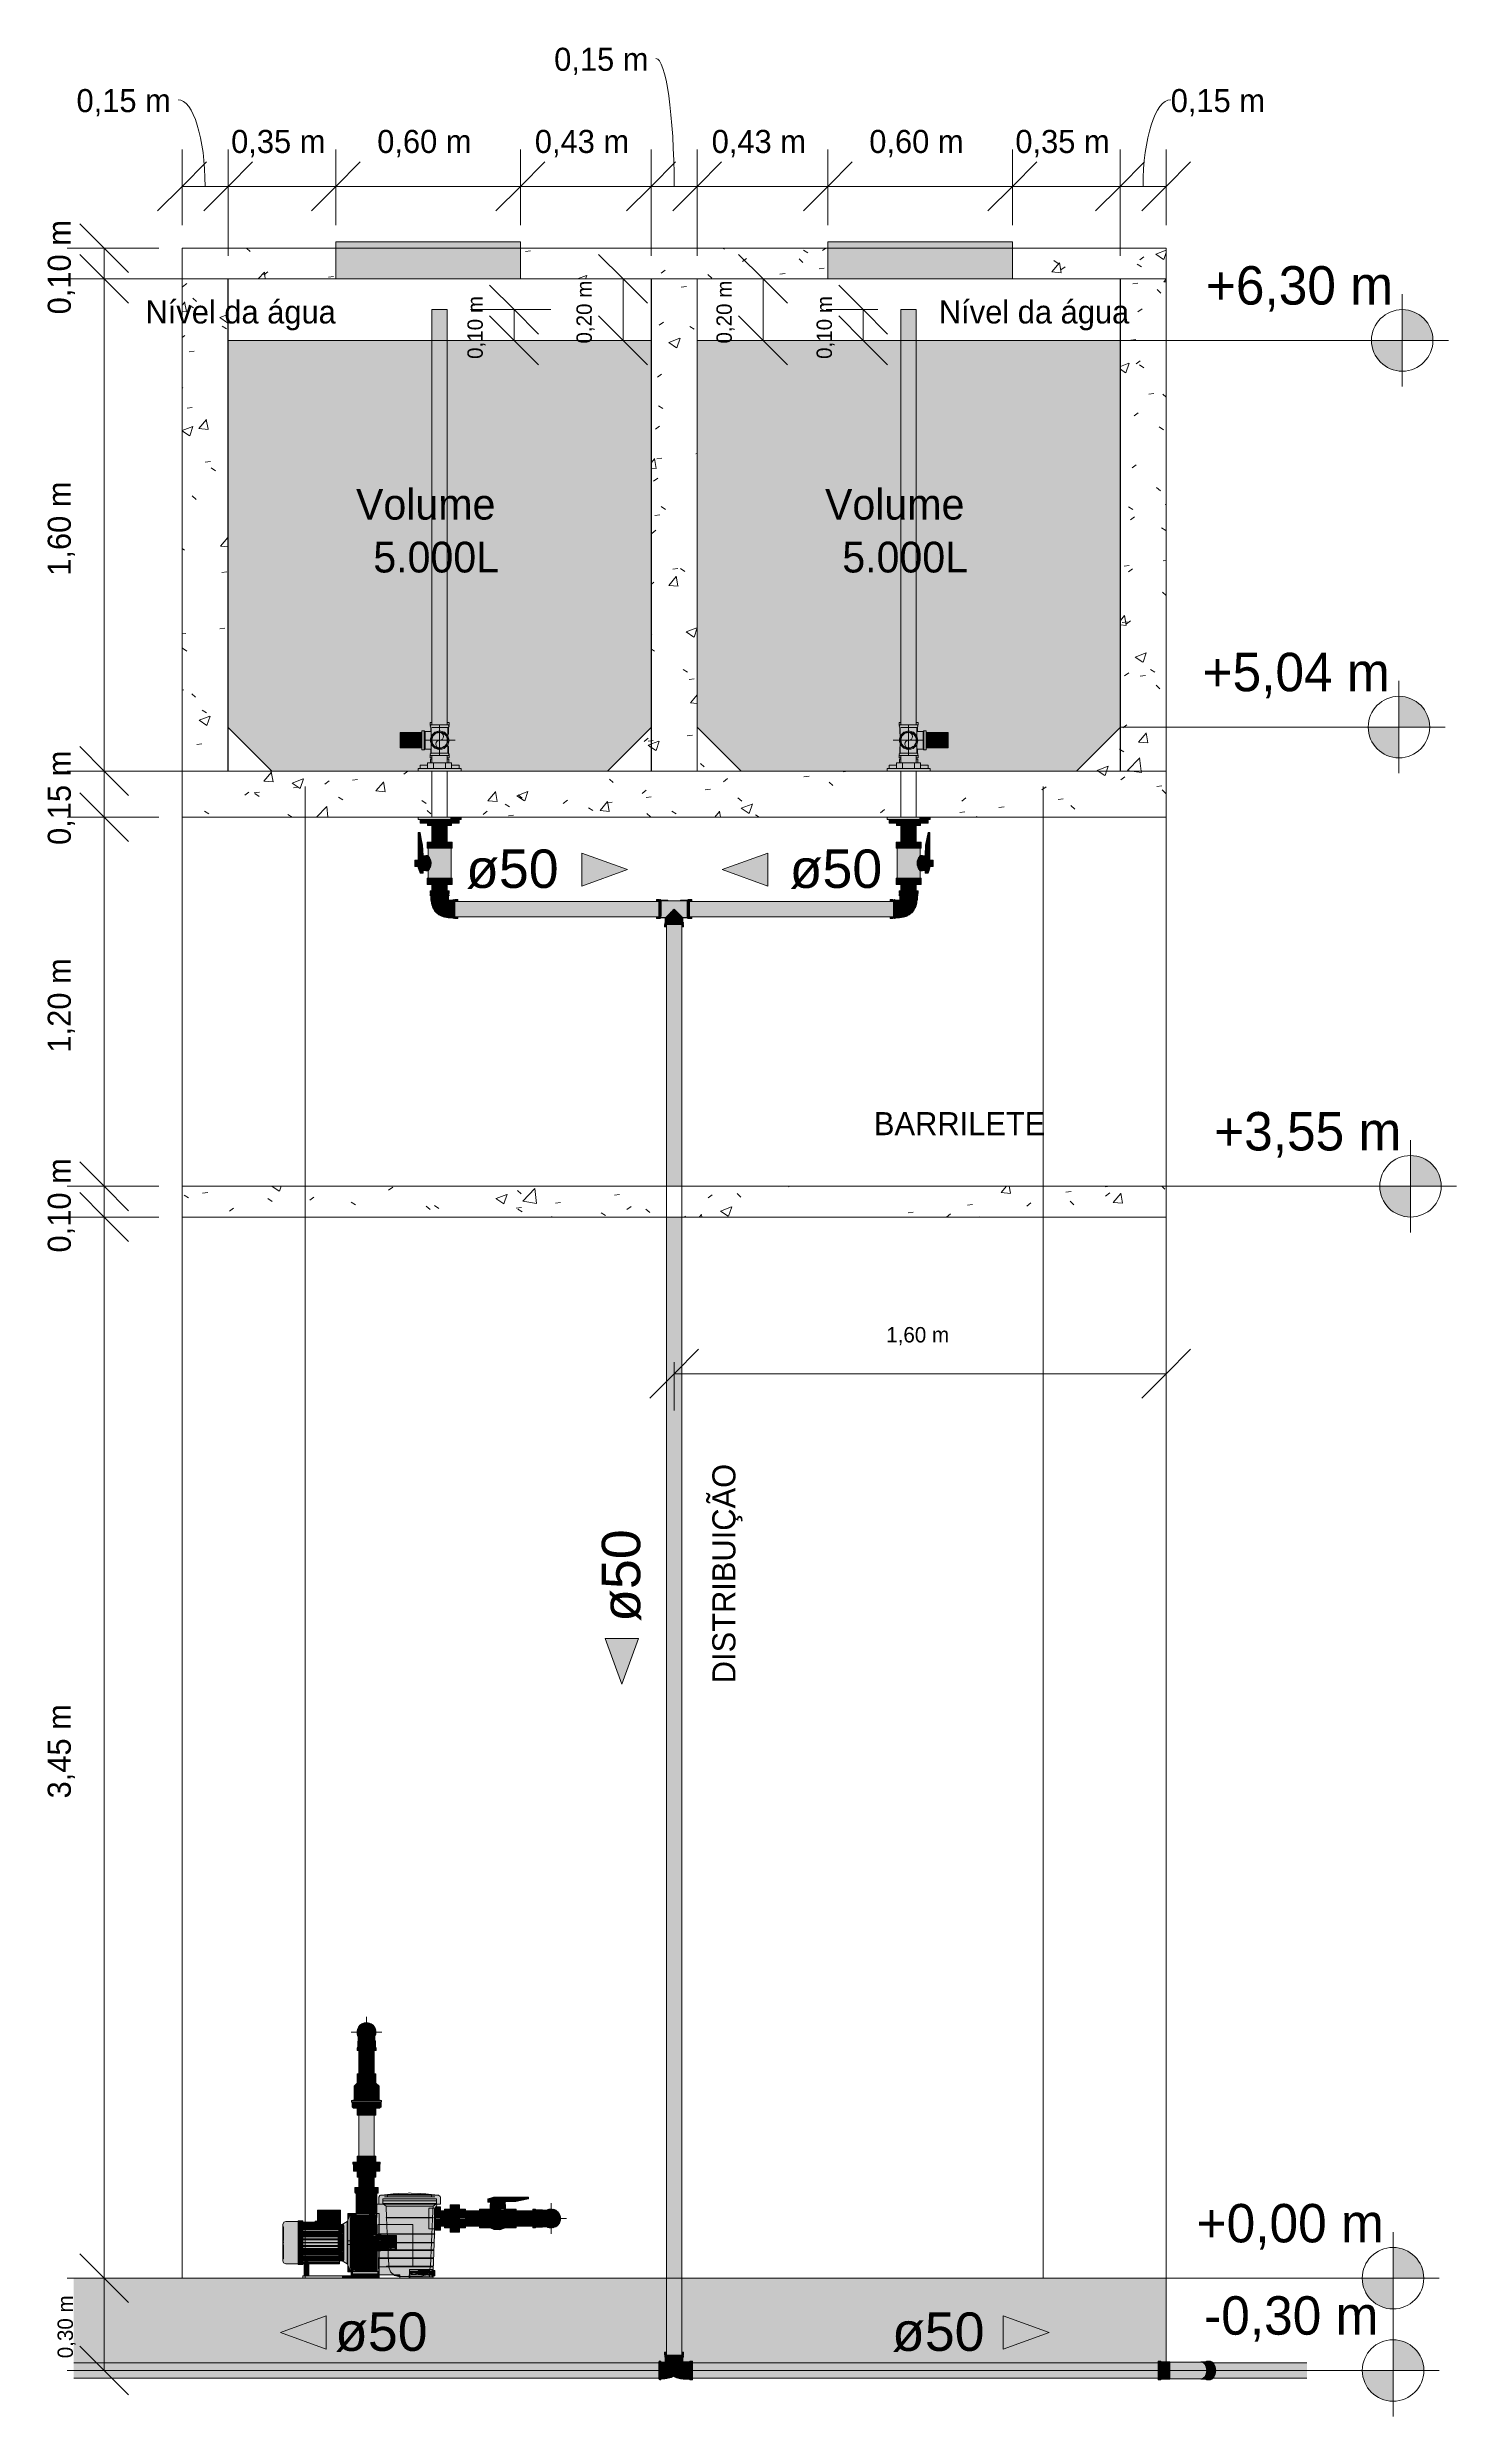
# Model space of a CAD drawing. Header units: metres. Extents: x 147 to 427, y -16 to 162.
# Drawn here: x 193.27 to 197.85, y -0.45 to 7.25 of the extents above; entities that cross this region are included whole.
import ezdxf

# ---------------------------------------------------------------- set-up
doc = ezdxf.new("R2010")
doc.units = ezdxf.units.M
for name, color, linetype, lineweight in [('A-ANNO-DIMS', 7, 'Continuous', 5), ('A-ANNO-DIMS-50', 7, 'Continuous', 5), ('A-DETL', 7, 'Continuous', 5), ('A-DETL-GENF', 7, 'Continuous', 5), ('A-WALL', 7, 'Continuous', 9), ('G-ANNO-DIMS', 7, 'Continuous', 5), ('G-ANNO-TEXT', 7, 'Continuous', 5), ('P-PIPE', 7, 'Continuous', 5), ('P-PIPE-CNTR', 7, 'Continuous', 5), ('P-PIPE-IDEN', 7, 'Continuous', 5), ('P-SANR-FIXT', 7, 'Continuous', 5)]:
    doc.layers.add(name, color=color, linetype=linetype, lineweight=lineweight)
doc.layers.add('A-FLOR', color=7, linetype='Continuous', lineweight=9, true_color=0x007f00)
doc.layers.add('A-FLOR-PATT', color=7, linetype='Continuous', lineweight=9, true_color=0x007f00)
doc.styles.add('Arial_25', font='arial.ttf', dxfattribs={"height": 0.125})
doc.styles.add('Century Gothic', font='GOTHIC.TTF', dxfattribs={"height": 0.05})
doc.styles.add('Century Gothic_1', font='GOTHIC.TTF', dxfattribs={"height": 0.075})
doc.styles.add('Century Gothic_2', font='GOTHIC.TTF', dxfattribs={"height": 0.1})
doc.styles.add('Century Gothic_3', font='GOTHIC.TTF', dxfattribs={"height": 0.125})
doc.dimstyles.new('Setores_1_5', dxfattribs={"dimscale": 0.3048, "dimtxt": 0.078313, "dimasz": 0.520833, "dimexe": 0.393701, "dimexo": 0.246063, "dimgap": 0.287073, "dimtad": 1, "dimrnd": 0.01, "dimzin": 0, "dimdsep": 46, "dimtxsty": 'Century Gothic_1', "dimblk1": 'OBLIQUE', "dimblk2": 'OBLIQUE', "dimsah": 1, "dimcen": 0.09, "dimazin": 0, "dimtfac": 1, "dimtdec": 4, "dimtix": 1, "dimtmove": 0, "dimatfit": 3, "dimfxl": 1, "dimtvp": 1, "dimtolj": 1, "dimtzin": 0, "dimarcsym": 2})
doc.dimstyles.new('Setores_1_5_1', dxfattribs={"dimscale": 0.3048, "dimtxt": 0.078313, "dimasz": 0.520833, "dimexe": 0.393701, "dimexo": 0.246063, "dimgap": 0.287073, "dimtad": 1, "dimrnd": 0.01, "dimzin": 0, "dimdsep": 46, "dimtxsty": 'Century Gothic_1', "dimblk1": 'OBLIQUE', "dimblk2": 'OBLIQUE', "dimsah": 1, "dimcen": 0.09, "dimazin": 0, "dimtfac": 1, "dimtdec": 4, "dimtix": 1, "dimtmove": 1, "dimatfit": 3, "dimfxl": 1, "dimtvp": 1, "dimtolj": 1, "dimtzin": 0, "dimarcsym": 2})
doc.dimstyles.new('Setores_1_mm', dxfattribs={"dimscale": 0.3048, "dimtxt": 0.052208, "dimasz": 0.520833, "dimexe": 0.393701, "dimexo": 0.246063, "dimgap": 0.287073, "dimtad": 1, "dimrnd": 0.01, "dimzin": 0, "dimdsep": 46, "dimtxsty": 'Century Gothic', "dimblk1": 'OBLIQUE', "dimblk2": 'OBLIQUE', "dimsah": 1, "dimcen": 0.09, "dimazin": 0, "dimtfac": 1, "dimtdec": 4, "dimtix": 1, "dimtmove": 0, "dimatfit": 3, "dimfxl": 1, "dimtvp": 1, "dimtolj": 1, "dimtzin": 0, "dimarcsym": 2})
pattern_1 = [(50, (196.4369, 3.147), (0.364365, -0.031877), [0.0381, -0.4191]), (355, (196.4369, 3.147), (-0.070485, 0.382117), [0.03048, -0.33528]), (100.451, (196.4669, 3.145), (0.293886, 0.35023), [0.03238, -0.35618]), (46.184, (196.4369, 3.249), (0.54216, -0.084084), [0.05715, -0.62865]), (96.636, (196.4819, 3.242), (0.474805, 0.494854), [0.04857, -0.53427]), (351.184, (196.4369, 3.249), (0.47481, 0.494846), [0.04572, -0.50292]), (21, (196.4869, 3.224), (0.303226, -0.204528), [0.0381, -0.4191]), (326, (196.4869, 3.224), (0.123607, 0.36838), [0.03048, -0.33528]), (71.451, (196.5129, 3.207), (0.426833, 0.16384), [0.03238, -0.35618]), (37.5, (196.43691, 3.147), (0.0061807, 0.1691082), [0.01676, -0.31445, 0.01676, -0.3236, -0.33655]), (37.5, (196.43691, 3.147), (0.0061807, 0.1691082), [-0.67158, 0.01676, -0.31979]), (7.5, (196.4369, 3.147), (0.1336414, 0.200358), [0.01676, -0.17729, 0.01676, -0.30683, -0.12827]), (7.5, (196.4369, 3.147), (0.1336414, 0.200358), [-0.51765, 0.01676, -0.11151]), (327.5, (196.32291, 3.147), (0.2711816, -0.0114606), [0.01676, -0.11024, 0.01676, -0.37948, -0.52578]), (327.5, (196.32291, 3.147), (0.2711816, -0.0114606), [-0.52324, 0.01676, -0.50902]), (317.5, (196.2729, 3.147), (0.296258, 0.050851), [0.01676, -0.14834, 0.01676, -0.24638, -0.37338]), (317.5, (196.2729, 3.147), (0.296258, 0.050851), [-0.42824, 0.01676, -0.35662])]

msp = doc.modelspace()

# ---------------------------------------------------------------- texts
at = {"layer": 'G-ANNO-DIMS', "char_height": 0.125, "attachment_point": 1, "line_spacing_factor": 0.984502, "style": 'Century Gothic_3'}
for s, insert, width in [('+6,30 m', (197.032, 6.5414), 0.770549), ('+5,04 m', (197.0213, 5.2844), 0.770549), ('+3,55 m', (197.0589, 3.7914), 0.770549), ('+0,00 m', (197.002, 0.2414), 0.770549), ('-0,30 m', (197.0264, -0.0586), 0.712601)]:
    msp.add_mtext(s, dxfattribs=dict(at, insert=insert, width=width))
at = {"layer": 'G-ANNO-TEXT', "char_height": 0.075, "attachment_point": 1, "style": 'Century Gothic_1'}
for s, insert, width in [('Nível da água', (193.5841, 6.43), 0.893882), ('Nível da água', (196.164, 6.43), 0.893882), ('BARRILETE', (195.9527, 3.7911), 0.597257)]:
    msp.add_mtext(s, dxfattribs=dict(at, insert=insert, width=width))
at = {"layer": 'G-ANNO-TEXT', "color": 8, "true_color": 0x808080, "char_height": 0.1, "attachment_point": 1, "style": 'Century Gothic_2'}
for s, insert, width in [('Volume ', (194.2686, 5.8174), 0.673417), ('Volume ', (195.7936, 5.8174), 0.673417), ('5.000L', (194.3248, 5.6455), 0.509072), ('5.000L', (195.8498, 5.6455), 0.509072)]:
    msp.add_mtext(s, dxfattribs=dict(at, insert=insert, width=width))
at = {"layer": 'G-ANNO-TEXT', "insert": (195.4273, 1.9342), "char_height": 0.075, "width": 0.849789, "attachment_point": 1, "rotation": 90, "style": 'Century Gothic_1'}
msp.add_mtext('DISTRIBUIÇÃO', dxfattribs=at)
at = {"layer": 'P-PIPE-IDEN', "char_height": 0.125, "width": 0.360759, "attachment_point": 1, "style": 'Arial_25'}
for insert in [(194.6266, 4.6449), (195.6787, 4.6449), (194.2005, -0.1113), (196.0115, -0.1113)]:
    msp.add_mtext('ø50', dxfattribs=dict(at, insert=insert))
at = {"layer": 'P-PIPE-IDEN', "insert": (195.0678, 2.1338), "char_height": 0.125, "width": 0.360759, "attachment_point": 1, "rotation": 90, "style": 'Arial_25'}
msp.add_mtext('ø50', dxfattribs=at)

# ---------------------------------------------------------------- blocks, each defined once
blk = doc.blocks.new('AÇO_Cotovelo 90 45 - AÇO_Cotovelo 90 45-3953197-EE')
at = {"layer": 'P-PIPE', "true_color": 0x7f7f7f}
for points in [[(-96.0045, 4.4937), (-95.9768, 4.494), (-95.9743, 4.4979), (-95.9775, 4.5007), (-96.0322, 4.5003), (-96.0346, 4.4965), (-96.0312, 4.4937), (-96.0056, 4.4937)], [(-96.0319, 4.4816), (-95.9771, 4.4816), (-95.9773, 4.4937), (-96.0319, 4.4937), (-96.0319, 4.4854)], [(-95.9741, 4.4238), (-95.9741, 4.4786), (-95.9766, 4.4791), (-95.9771, 4.4816), (-96.0319, 4.4816), (-96.027, 4.4588), (-96.0141, 4.4402), (-95.9955, 4.4281), (-95.9754, 4.424)], [(-95.9724, 4.4238), (-95.962, 4.4244), (-95.962, 4.4786), (-95.9741, 4.4786), (-95.9741, 4.4238)], [(-95.9585, 4.4203), (-95.9585, 4.4821), (-95.9614, 4.4795), (-95.962, 4.4765), (-95.962, 4.4688), (-95.9612, 4.4224), (-95.9608, 4.4218)], [(-95.962, 4.4786), (-95.9612, 4.48), (-95.962, 4.4786)], [(-95.9585, 4.4203), (-95.9556, 4.4225), (-95.955, 4.4259), (-95.955, 4.4335), (-95.9557, 4.48), (-95.9561, 4.4806), (-95.9585, 4.4821), (-95.9585, 4.4219)]]:
    blk.add_hatch(color=8, dxfattribs=at).paths.add_polyline_path(points)
at = {"layer": 'P-PIPE'}
for p, q in [((-96.0319, 4.5007), (-96.0319, 4.4989)), ((-96.0319, 4.5007), (-95.9771, 4.5007)), ((-96.0319, 4.4954), (-96.0319, 4.4816)), ((-96.0268, 4.4816), (-96.0319, 4.4816)), ((-96.0261, 4.4816), (-96.0266, 4.4816)), ((-96.013, 4.4816), (-96.0262, 4.4816)), ((-95.9963, 4.4816), (-96.0126, 4.4816)), ((-95.9827, 4.4816), (-95.9959, 4.4816)), ((-95.9823, 4.4816), (-95.9828, 4.4816)), ((-95.9771, 4.4816), (-95.9821, 4.4816)), ((-95.9771, 4.4989), (-95.9771, 4.5007)), ((-95.9771, 4.4816), (-95.9771, 4.4954)), ((-95.9609, 4.4786), (-95.9741, 4.4786)), ((-95.9741, 4.4735), (-95.9741, 4.4786)), ((-95.9741, 4.4734), (-95.9741, 4.4729)), ((-95.9741, 4.4597), (-95.9741, 4.4729)), ((-95.962, 4.4786), (-95.9613, 4.4798)), ((-95.955, 4.4786), (-95.956, 4.4786)), ((-95.955, 4.4699), (-95.955, 4.4777)), ((-95.9741, 4.4431), (-95.9741, 4.4593)), ((-95.9741, 4.4295), (-95.9741, 4.4427)), ((-95.9741, 4.4295), (-95.9741, 4.429)), ((-95.9741, 4.4238), (-95.9741, 4.4288)), ((-95.9741, 4.4238), (-95.9609, 4.4238)), ((-95.956, 4.4238), (-95.955, 4.4238)), ((-95.955, 4.4238), (-95.9556, 4.4226)), ((-95.955, 4.4413), (-95.955, 4.4657)), ((-95.955, 4.4247), (-95.955, 4.4325))]:
    blk.add_line(p, q, dxfattribs=at)
at = {"layer": 'P-PIPE', "flags": 128}
for points in [[(-96.0319, 4.4937), (-96.0348, 4.4953), (-96.035, 4.4986), (-96.0324, 4.5006), (-96.0319, 4.5007)], [(-95.9771, 4.5007), (-95.9811, 4.5007), (-95.992, 4.5007), (-96.0066, 4.5007), (-96.0205, 4.5007), (-96.0297, 4.5007), (-96.0319, 4.5007)], [(-96.0319, 4.4937), (-96.0278, 4.4937), (-96.0169, 4.4937), (-96.0024, 4.4937), (-95.9884, 4.4937), (-95.9792, 4.4937), (-95.9771, 4.4937)], [(-96.0319, 4.4816), (-96.0278, 4.4602), (-96.0161, 4.4419), (-95.9985, 4.4292), (-95.9774, 4.4239), (-95.9741, 4.4238)], [(-95.9771, 4.5007), (-95.9741, 4.4991), (-95.9739, 4.4957), (-95.9766, 4.4937), (-95.9771, 4.4937)], [(-95.9741, 4.4786), (-95.9766, 4.48), (-95.9771, 4.4816)], [(-95.962, 4.4786), (-95.962, 4.4746), (-95.962, 4.4636), (-95.962, 4.4491), (-95.962, 4.4351), (-95.962, 4.4259), (-95.962, 4.4238)], [(-95.961, 4.4803), (-95.9603, 4.4815), (-95.9585, 4.4821)], [(-95.9585, 4.4821), (-95.9555, 4.4805), (-95.955, 4.4786)], [(-95.955, 4.4238), (-95.955, 4.4278), (-95.955, 4.4387), (-95.955, 4.4533), (-95.955, 4.4672), (-95.955, 4.4765), (-95.955, 4.4786)], [(-95.9585, 4.4203), (-95.9614, 4.4219), (-95.962, 4.4238)], [(-95.9559, 4.4221), (-95.9566, 4.4208), (-95.9585, 4.4203)]]:
    blk.add_lwpolyline(points, dxfattribs=at)
blk = doc.blocks.new('AÇO_Cotovelo 90 45 - AÇO_Cotovelo 90 45-V94-EE')
at = {"layer": 'P-PIPE', "true_color": 0x7f7f7f}
for points in [[(-94.5255, 4.4203), (-94.5255, 4.4821), (-94.5283, 4.4798), (-94.529, 4.4765), (-94.529, 4.4689), (-94.5282, 4.4224), (-94.5278, 4.4218)], [(-94.529, 4.4786), (-94.5282, 4.48), (-94.529, 4.4786)], [(-94.5255, 4.4203), (-94.5226, 4.4225), (-94.522, 4.4259), (-94.522, 4.4336), (-94.5227, 4.48), (-94.5231, 4.4806), (-94.5255, 4.4821), (-94.5255, 4.4219)], [(-94.5099, 4.4238), (-94.4877, 4.4282), (-94.4687, 4.4412), (-94.4562, 4.4607), (-94.4523, 4.4803), (-94.4521, 4.4816), (-94.5069, 4.4816), (-94.5073, 4.4791), (-94.5099, 4.4786), (-94.5099, 4.4247)], [(-94.4523, 4.4937), (-94.4518, 4.494), (-94.4493, 4.4979), (-94.4525, 4.5007), (-94.5071, 4.5003), (-94.5096, 4.4965), (-94.5062, 4.4937), (-94.4531, 4.4937)], [(-94.5069, 4.4816), (-94.4521, 4.4816), (-94.4523, 4.4937), (-94.5069, 4.4937), (-94.5069, 4.4854)]]:
    blk.add_hatch(color=8, dxfattribs=at).paths.add_polyline_path(points)
h = blk.add_hatch(color=8, dxfattribs=at)
h.paths.add_polyline_path([(-94.5099, 4.4238), (-94.5099, 4.4786), (-94.522, 4.478), (-94.522, 4.4238), (-94.5158, 4.4238)])
h.paths.add_polyline_path([(-94.529, 4.4238), (-94.529, 4.4244), (-94.529, 4.4243)])
h.paths.add_polyline_path([(-94.529, 4.4692), (-94.529, 4.4765), (-94.529, 4.4723)])
at = {"layer": 'P-PIPE'}
for p, q in [((-94.529, 4.4786), (-94.5283, 4.4798)), ((-94.529, 4.4777), (-94.529, 4.4699)), ((-94.5099, 4.4786), (-94.523, 4.4786)), ((-94.5099, 4.4786), (-94.5099, 4.4735)), ((-94.5099, 4.4729), (-94.5099, 4.4734)), ((-94.5099, 4.4729), (-94.5099, 4.4597)), ((-94.5069, 4.5007), (-94.5069, 4.4989)), ((-94.5069, 4.5007), (-94.4521, 4.5007)), ((-94.5069, 4.4954), (-94.5069, 4.4816)), ((-94.5018, 4.4816), (-94.5069, 4.4816)), ((-94.5011, 4.4816), (-94.5016, 4.4816)), ((-94.488, 4.4816), (-94.5012, 4.4816)), ((-94.4713, 4.4816), (-94.4876, 4.4816)), ((-94.4577, 4.4816), (-94.4709, 4.4816)), ((-94.4573, 4.4816), (-94.4578, 4.4816)), ((-94.4521, 4.4816), (-94.4571, 4.4816)), ((-94.4521, 4.4989), (-94.4521, 4.5007)), ((-94.4521, 4.4816), (-94.4521, 4.4954)), ((-94.529, 4.4611), (-94.529, 4.4367)), ((-94.529, 4.4325), (-94.529, 4.4247)), ((-94.523, 4.4238), (-94.5099, 4.4238)), ((-94.522, 4.4238), (-94.5226, 4.4226)), ((-94.5099, 4.4593), (-94.5099, 4.4431)), ((-94.5099, 4.4427), (-94.5099, 4.4295)), ((-94.5099, 4.429), (-94.5099, 4.4295)), ((-94.5099, 4.4288), (-94.5099, 4.4238))]:
    blk.add_line(p, q, dxfattribs=at)
at = {"layer": 'P-PIPE', "flags": 128}
for points in [[(-94.529, 4.4786), (-94.529, 4.4746), (-94.529, 4.4636), (-94.529, 4.4491), (-94.529, 4.4351), (-94.529, 4.4259), (-94.529, 4.4238)], [(-94.528, 4.4803), (-94.5273, 4.4815), (-94.5255, 4.4821)], [(-94.5255, 4.4821), (-94.5225, 4.4805), (-94.522, 4.4786)], [(-94.522, 4.4238), (-94.522, 4.4278), (-94.522, 4.4387), (-94.522, 4.4533), (-94.522, 4.4672), (-94.522, 4.4765), (-94.522, 4.4786)], [(-94.5069, 4.4937), (-94.5098, 4.4953), (-94.51, 4.4986), (-94.5074, 4.5006), (-94.5069, 4.5007)], [(-94.5099, 4.4238), (-94.4885, 4.4279), (-94.4702, 4.4395), (-94.4575, 4.4572), (-94.4522, 4.4782), (-94.4521, 4.4816)], [(-94.5069, 4.4816), (-94.5082, 4.4791), (-94.5099, 4.4786)], [(-94.4521, 4.5007), (-94.4561, 4.5007), (-94.467, 4.5007), (-94.4816, 4.5007), (-94.4955, 4.5007), (-94.5047, 4.5007), (-94.5069, 4.5007)], [(-94.5069, 4.4937), (-94.5028, 4.4937), (-94.4919, 4.4937), (-94.4774, 4.4937), (-94.4634, 4.4937), (-94.4542, 4.4937), (-94.4521, 4.4937)], [(-94.4521, 4.5007), (-94.4491, 4.4991), (-94.4489, 4.4957), (-94.4516, 4.4937), (-94.4521, 4.4937)], [(-94.5255, 4.4203), (-94.5284, 4.4219), (-94.529, 4.4238)], [(-94.5229, 4.4221), (-94.5236, 4.4208), (-94.5255, 4.4203)]]:
    blk.add_lwpolyline(points, dxfattribs=at)
blk = doc.blocks.new('AÇO_TÊ 45 90 - AÇO_TÊ 45 90-3953394-EE')
at = {"layer": 'P-PIPE', "true_color": 0x7f7f7f}
h = blk.add_hatch(color=8, dxfattribs=at)
h.paths.add_polyline_path([(-95.2149, 4.4241), (-95.1998, 4.4244), (-95.1996, 4.4305), (-95.1999, 4.4587), (-95.1998, 4.4651), (-95.2, 4.4783), (-95.2841, 4.4781), (-95.2843, 4.4719), (-95.284, 4.4435), (-95.2841, 4.4373), (-95.284, 4.4241), (-95.2689, 4.4243), (-95.242, 4.4512), (-95.215, 4.4243)])
h.paths.add_polyline_path([(-95.2918, 4.425), (-95.2916, 4.4296), (-95.292, 4.425)])
h.paths.add_polyline_path([(-95.1921, 4.4241), (-95.192, 4.4246), (-95.1921, 4.4243)])
h.paths.add_polyline_path([(-95.292, 4.4299), (-95.2918, 4.4389), (-95.292, 4.4305)])
h.paths.add_polyline_path([(-95.292, 4.4432), (-95.2918, 4.4536), (-95.292, 4.4442)])
h.paths.add_polyline_path([(-95.1923, 4.4689), (-95.192, 4.4783), (-95.1921, 4.4781), (-95.1923, 4.4719), (-95.1923, 4.4703)])
for points in [[(-95.2885, 4.4206), (-95.2889, 4.4816), (-95.2909, 4.4808), (-95.2905, 4.4798), (-95.2918, 4.4781), (-95.2916, 4.4719), (-95.2919, 4.4442), (-95.2918, 4.4376), (-95.2915, 4.4234), (-95.2902, 4.4222), (-95.2903, 4.4214), (-95.2889, 4.4207)], [(-95.2885, 4.4206), (-95.2875, 4.4206), (-95.2875, 4.4818), (-95.2885, 4.4818), (-95.2885, 4.4222)], [(-95.2875, 4.4206), (-95.285, 4.4216), (-95.2854, 4.4225), (-95.2841, 4.4244), (-95.2843, 4.4305), (-95.284, 4.4582), (-95.284, 4.4728), (-95.2841, 4.4781), (-95.2844, 4.479), (-95.2858, 4.4801), (-95.285, 4.4808), (-95.2875, 4.4818), (-95.2875, 4.4223)], [(-95.1965, 4.4206), (-95.1965, 4.4818), (-95.1989, 4.4808), (-95.1985, 4.4798), (-95.1998, 4.4781), (-95.1996, 4.4719), (-95.1999, 4.4435), (-95.1998, 4.4374), (-95.1992, 4.4231), (-95.1982, 4.4222), (-95.1983, 4.4214), (-95.1982, 4.4213)], [(-95.1955, 4.4206), (-95.1955, 4.4818), (-95.1965, 4.4818), (-95.1965, 4.4206)], [(-95.1955, 4.4206), (-95.1932, 4.4218), (-95.1933, 4.4226), (-95.1921, 4.4243), (-95.1923, 4.4305), (-95.192, 4.4582), (-95.192, 4.4727), (-95.1921, 4.4781), (-95.1924, 4.479), (-95.1938, 4.4801), (-95.1935, 4.481), (-95.1955, 4.4818), (-95.1955, 4.4214)], [(-95.2203, 4.4057), (-95.2114, 4.4057), (-95.2124, 4.4082), (-95.2133, 4.4077), (-95.2151, 4.409), (-95.2213, 4.4089), (-95.2496, 4.4092), (-95.2557, 4.409), (-95.27, 4.4084), (-95.2709, 4.4074), (-95.2717, 4.4079), (-95.2726, 4.4057), (-95.2203, 4.4057)], [(-95.2726, 4.4047), (-95.2114, 4.4047), (-95.2114, 4.4057), (-95.2726, 4.4057)], [(-95.2637, 4.4012), (-95.2144, 4.4014), (-95.213, 4.403), (-95.2121, 4.4028), (-95.2114, 4.4047), (-95.2724, 4.4043), (-95.2715, 4.4022), (-95.2706, 4.4026), (-95.2689, 4.4013), (-95.2627, 4.4015), (-95.2637, 4.4012)]]:
    blk.add_hatch(color=8, dxfattribs=at).paths.add_polyline_path(points)
h = blk.add_hatch(color=8, dxfattribs=at)
h.paths.add_polyline_path([(-95.2158, 4.4013), (-95.2206, 4.4015), (-95.2158, 4.4012)])
h.paths.add_polyline_path([(-95.2664, 4.4088), (-95.249, 4.4091), (-95.239, 4.409), (-95.2191, 4.409), (-95.2167, 4.4089), (-95.2149, 4.4092), (-95.215, 4.4243), (-95.242, 4.4512), (-95.2691, 4.4241), (-95.2688, 4.409), (-95.2667, 4.4089)])
at = {"layer": 'P-PIPE'}
for p, q in [((-95.292, 4.4783), (-95.292, 4.4733)), ((-95.292, 4.4731), (-95.292, 4.4726)), ((-95.292, 4.4731), (-95.292, 4.4596)), ((-95.2875, 4.4818), (-95.2885, 4.4818)), ((-95.1999, 4.4783), (-95.284, 4.4783)), ((-95.284, 4.4731), (-95.284, 4.4726)), ((-95.2, 4.4726), (-95.2, 4.4731)), ((-95.1955, 4.4818), (-95.1965, 4.4818)), ((-95.192, 4.4783), (-95.1926, 4.4783)), ((-95.192, 4.4733), (-95.192, 4.4783)), ((-95.192, 4.4726), (-95.192, 4.4731)), ((-95.192, 4.4601), (-95.192, 4.4731)), ((-95.292, 4.4592), (-95.292, 4.4432)), ((-95.292, 4.4428), (-95.292, 4.4293)), ((-95.292, 4.4302), (-95.292, 4.4293)), ((-95.292, 4.4291), (-95.292, 4.4241)), ((-95.2885, 4.4206), (-95.2875, 4.4206)), ((-95.284, 4.4241), (-95.2691, 4.4241)), ((-95.2726, 4.4057), (-95.2726, 4.4047)), ((-95.2691, 4.4241), (-95.2691, 4.4091)), ((-95.2691, 4.4012), (-95.2641, 4.4012)), ((-95.2634, 4.4012), (-95.2639, 4.4012)), ((-95.2639, 4.4012), (-95.2509, 4.4012)), ((-95.2504, 4.4012), (-95.2335, 4.4012)), ((-95.233, 4.4012), (-95.2204, 4.4012)), ((-95.2204, 4.4092), (-95.22, 4.4092)), ((-95.22, 4.4012), (-95.2204, 4.4012)), ((-95.2199, 4.4012), (-95.2149, 4.4012)), ((-95.2149, 4.4241), (-95.1999, 4.4241)), ((-95.2149, 4.4091), (-95.2149, 4.4241)), ((-95.2114, 4.4047), (-95.2114, 4.4057)), ((-95.2, 4.4587), (-95.2, 4.4596)), ((-95.1965, 4.4206), (-95.1955, 4.4206)), ((-95.1926, 4.4241), (-95.192, 4.4241)), ((-95.192, 4.4428), (-95.192, 4.4596)), ((-95.192, 4.4293), (-95.192, 4.4422)), ((-95.192, 4.4293), (-95.192, 4.4302)), ((-95.192, 4.4241), (-95.192, 4.4291))]:
    blk.add_line(p, q, dxfattribs=at)
at = {"layer": 'P-PIPE', "flags": 128}
for points in [[(-95.292, 4.4758), (-95.292, 4.4743), (-95.292, 4.4634), (-95.292, 4.4489), (-95.292, 4.435), (-95.292, 4.426), (-95.292, 4.4241)], [(-95.2916, 4.4789), (-95.2903, 4.4812), (-95.2885, 4.4818)], [(-95.2875, 4.4818), (-95.2845, 4.4802), (-95.284, 4.4783)], [(-95.284, 4.4266), (-95.284, 4.4281), (-95.284, 4.439), (-95.284, 4.4535), (-95.284, 4.4673), (-95.284, 4.4764), (-95.284, 4.4783)], [(-95.2, 4.4763), (-95.2, 4.4743), (-95.2, 4.4634), (-95.2, 4.4489), (-95.2, 4.435), (-95.2, 4.426), (-95.2, 4.4241)], [(-95.1996, 4.4789), (-95.1983, 4.4812), (-95.1965, 4.4818)], [(-95.1955, 4.4818), (-95.1925, 4.4802), (-95.192, 4.4783)], [(-95.192, 4.4266), (-95.192, 4.4281), (-95.192, 4.439), (-95.192, 4.4535), (-95.192, 4.4673), (-95.192, 4.4764), (-95.192, 4.4783)], [(-95.2885, 4.4206), (-95.2914, 4.4222), (-95.292, 4.4241)], [(-95.2843, 4.4235), (-95.2856, 4.4211), (-95.2875, 4.4206)], [(-95.2726, 4.4057), (-95.2709, 4.4086), (-95.2691, 4.4092)], [(-95.2697, 4.4015), (-95.272, 4.4028), (-95.2726, 4.4047)], [(-95.2174, 4.4092), (-95.2189, 4.4092), (-95.2298, 4.4092), (-95.2443, 4.4092), (-95.2581, 4.4092), (-95.2671, 4.4092), (-95.2691, 4.4092)], [(-95.2676, 4.4012), (-95.265, 4.4012), (-95.2541, 4.4012), (-95.2396, 4.4012), (-95.2258, 4.4012), (-95.2168, 4.4012), (-95.2149, 4.4012)], [(-95.2114, 4.4047), (-95.213, 4.4017), (-95.2149, 4.4012)], [(-95.2143, 4.4089), (-95.2119, 4.4076), (-95.2114, 4.4057)], [(-95.1965, 4.4206), (-95.1994, 4.4222), (-95.2, 4.4241)], [(-95.1923, 4.4235), (-95.1936, 4.4211), (-95.1955, 4.4206)]]:
    blk.add_lwpolyline(points, dxfattribs=at)
at = {"layer": 'P-PIPE'}
for points, knots in [([(-95.2691, 4.4241), (-95.269, 4.4241), (-95.2689, 4.4242), (-95.2685, 4.4246), (-95.2681, 4.425), (-95.2676, 4.4256), (-95.2669, 4.4262), (-95.2662, 4.4269), (-95.2654, 4.4277), (-95.2646, 4.4286), (-95.2636, 4.4295), (-95.2627, 4.4305), (-95.2616, 4.4315), (-95.2606, 4.4326), (-95.2591, 4.4341), (-95.2575, 4.4356), (-95.256, 4.4372), (-95.2543, 4.4388), (-95.2515, 4.4417), (-95.2472, 4.446), (-95.2437, 4.4495), (-95.242, 4.4512)], [0, 0, 0, 0, 0.071429, 0.107143, 0.142857, 0.178571, 0.214286, 0.25, 0.285714, 0.321429, 0.357143, 0.392857, 0.428571, 0.464286, 0.5, 0.571429, 0.607143, 0.642857, 0.714286, 0.857143, 1, 1, 1, 1]), ([(-95.242, 4.4512), (-95.2402, 4.4495), (-95.2367, 4.446), (-95.2325, 4.4417), (-95.2296, 4.4388), (-95.228, 4.4372), (-95.2268, 4.436), (-95.2256, 4.4348), (-95.2245, 4.4337), (-95.2233, 4.4326), (-95.2223, 4.4315), (-95.2213, 4.4305), (-95.2203, 4.4295), (-95.2193, 4.4286), (-95.2185, 4.4277), (-95.2177, 4.4269), (-95.217, 4.4262), (-95.2163, 4.4256), (-95.2158, 4.425), (-95.2154, 4.4246), (-95.215, 4.4242), (-95.2149, 4.4241), (-95.2149, 4.4241)], [0, 0, 0, 0, 0.142857, 0.285714, 0.357143, 0.392857, 0.428571, 0.464286, 0.5, 0.535714, 0.571429, 0.607143, 0.642857, 0.678571, 0.714286, 0.75, 0.785714, 0.821429, 0.857143, 0.892857, 0.928571, 1, 1, 1, 1])]:
    blk.add_open_spline(points, degree=3, knots=knots, dxfattribs=at)
blk = doc.blocks.new('Joelho 45_90 - Agua Fria_Soldavel - MEP - Tigre - Standard-2081496-EE')
at = {"layer": 'P-PIPE', "true_color": 0x69503c}
h = blk.add_hatch(color=27, dxfattribs=at)
h.paths.add_polyline_path([(-95.9737, 4.5033), (-95.9737, 4.5108), (-95.9795, 4.5108), (-95.979, 4.5033), (-95.9743, 4.5033)])
h.paths.add_polyline_path([(-96.0351, 4.5033), (-96.0295, 4.5038), (-96.0295, 4.5108), (-96.0352, 4.5108), (-96.0352, 4.5033)])
h = blk.add_hatch(color=27, dxfattribs=at)
h.paths.add_polyline_path([(-95.9758, 4.5003), (-95.9743, 4.5033), (-95.9795, 4.5033), (-95.9795, 4.5007), (-95.9764, 4.5003)])
h.paths.add_polyline_path([(-96.0322, 4.5003), (-96.0316, 4.5007), (-96.0295, 4.5012), (-96.0298, 4.5033), (-96.0351, 4.5031), (-96.0325, 4.5003)])
h = blk.add_hatch(color=27, dxfattribs=at)
h.paths.add_polyline_path([(-95.9768, 4.4803), (-95.9758, 4.4803), (-95.9764, 4.4945), (-95.9771, 4.4937), (-95.9771, 4.4816)])
h.paths.add_polyline_path([(-96.0321, 4.4803), (-96.0316, 4.4803), (-96.0319, 4.4816), (-96.0321, 4.494), (-96.0331, 4.4949), (-96.0331, 4.4803)])
h.paths.add_polyline_path([(-96.0331, 4.4991), (-96.0325, 4.5003), (-96.0331, 4.5003)])
h.paths.add_polyline_path([(-95.9758, 4.4994), (-95.9764, 4.5003), (-95.9762, 4.4998), (-95.976, 4.4997)])
h = blk.add_hatch(color=27, dxfattribs=at)
h.paths.add_polyline_path([(-96.0314, 4.4786), (-96.0313, 4.4786), (-96.0321, 4.4803), (-96.0331, 4.4803), (-96.0314, 4.4786)])
h.paths.add_polyline_path([(-95.9766, 4.4793), (-95.9766, 4.4803), (-95.9767, 4.4798), (-95.9767, 4.4797)])
blk.add_hatch(color=27, dxfattribs=at).paths.add_polyline_path([(-95.9771, 4.424), (-95.9771, 4.4244), (-95.9972, 4.4289), (-96.0156, 4.4417), (-96.0277, 4.4607), (-96.0313, 4.4786), (-96.0316, 4.4786), (-96.0271, 4.4571), (-96.0143, 4.4391), (-96.0021, 4.4309), (-95.9962, 4.4277), (-95.9898, 4.4264), (-95.9805, 4.4247), (-95.9782, 4.4243)])
h = blk.add_hatch(color=27, dxfattribs=at)
h.paths.add_polyline_path([(-95.9754, 4.4225), (-95.9756, 4.4241), (-95.9768, 4.4238), (-95.9763, 4.4234)])
h.paths.add_polyline_path([(-95.9754, 4.4788), (-95.9758, 4.4794), (-95.9758, 4.4789), (-95.9754, 4.4788)])
h = blk.add_hatch(color=27, dxfattribs=at)
h.paths.add_polyline_path([(-95.962, 4.4225), (-95.9613, 4.4225), (-95.962, 4.4238), (-95.9754, 4.4234), (-95.9754, 4.4225), (-95.962, 4.4225)])
h.paths.add_polyline_path([(-95.9724, 4.4786), (-95.9618, 4.4789), (-95.962, 4.4798), (-95.9754, 4.4798), (-95.9754, 4.4788), (-95.9741, 4.4786)])
h = blk.add_hatch(color=27, dxfattribs=at)
h.paths.add_polyline_path([(-95.9524, 4.4204), (-95.9524, 4.4262), (-95.955, 4.4259), (-95.9545, 4.4219)])
h.paths.add_polyline_path([(-95.9547, 4.4762), (-95.9524, 4.4762), (-95.9524, 4.4819), (-95.9554, 4.4794), (-95.955, 4.4773), (-95.955, 4.4762)])
h = blk.add_hatch(color=27, dxfattribs=at)
h.paths.add_polyline_path([(-95.9524, 4.4204), (-95.9449, 4.4204), (-95.9449, 4.4262), (-95.9524, 4.4262), (-95.9524, 4.4215)])
h.paths.add_polyline_path([(-95.9524, 4.4762), (-95.9449, 4.4762), (-95.9449, 4.4819), (-95.9524, 4.4819), (-95.9524, 4.4768)])
at = {"layer": 'P-PIPE'}
for p, q in [((-96.0352, 4.5108), (-96.0352, 4.5033)), ((-96.0296, 4.5108), (-96.0352, 4.5108)), ((-96.0352, 4.5033), (-96.0331, 4.5003)), ((-96.0298, 4.5033), (-96.0352, 4.5033)), ((-96.0331, 4.5003), (-96.0331, 4.4991)), ((-96.0326, 4.5003), (-96.0331, 4.5003)), ((-96.0331, 4.4949), (-96.0331, 4.4803)), ((-96.0331, 4.4803), (-96.0316, 4.4786)), ((-96.0321, 4.4803), (-96.0331, 4.4803)), ((-96.0331, 4.4803), (-96.0321, 4.4803)), ((-95.9737, 4.5108), (-95.9793, 4.5108)), ((-95.9737, 4.5033), (-95.9791, 4.5033)), ((-95.9758, 4.4803), (-95.9768, 4.4803)), ((-95.9768, 4.4803), (-95.9758, 4.4803)), ((-95.9767, 4.4793), (-95.9758, 4.4803)), ((-95.9754, 4.4798), (-95.9764, 4.4789)), ((-95.9758, 4.5003), (-95.9763, 4.5003)), ((-95.9758, 4.5003), (-95.9737, 4.5033)), ((-95.9758, 4.4994), (-95.9758, 4.5003)), ((-95.9758, 4.4803), (-95.9758, 4.4953)), ((-95.9754, 4.4789), (-95.9754, 4.4798)), ((-95.9613, 4.4798), (-95.9754, 4.4798)), ((-95.9754, 4.4798), (-95.9754, 4.4789)), ((-95.9737, 4.5033), (-95.9737, 4.5108)), ((-95.9524, 4.4819), (-95.9554, 4.4798)), ((-95.9449, 4.4819), (-95.9524, 4.4819)), ((-95.9524, 4.4819), (-95.9524, 4.4765)), ((-95.9449, 4.4763), (-95.9449, 4.4819)), ((-95.9771, 4.424), (-95.9754, 4.4225)), ((-95.9754, 4.4225), (-95.9754, 4.4235)), ((-95.9754, 4.4235), (-95.9754, 4.4225)), ((-95.9754, 4.4225), (-95.9613, 4.4225)), ((-95.9554, 4.4225), (-95.9524, 4.4204)), ((-95.9524, 4.4259), (-95.9524, 4.4204)), ((-95.9524, 4.4204), (-95.9449, 4.4204)), ((-95.9449, 4.4204), (-95.9449, 4.426))]:
    blk.add_line(p, q, dxfattribs=at)
at = {"layer": 'P-PIPE', "flags": 128}
blk.add_lwpolyline([(-96.0316, 4.4786), (-96.0316, 4.4764), (-96.0314, 4.4742), (-96.0312, 4.4721), (-96.0309, 4.4699), (-96.0305, 4.4677), (-96.03, 4.4656), (-96.0295, 4.4635), (-96.0288, 4.4614), (-96.0281, 4.4594), (-96.0273, 4.4573), (-96.0264, 4.4553), (-96.0254, 4.4534), (-96.0244, 4.4515), (-96.0233, 4.4496), (-96.0221, 4.4478), (-96.0208, 4.446), (-96.0195, 4.4443), (-96.0181, 4.4426), (-96.0166, 4.441), (-96.0151, 4.4395), (-96.0135, 4.438), (-96.0118, 4.4365), (-96.0101, 4.4352), (-96.0083, 4.4339), (-96.0065, 4.4327), (-96.0047, 4.4315), (-96.0028, 4.4305), (-96.0008, 4.4295), (-95.9988, 4.4286), (-95.9968, 4.4277), (-95.9948, 4.427), (-95.9927, 4.4263), (-95.9906, 4.4257), (-95.9885, 4.4252), (-95.9863, 4.4248), (-95.9842, 4.4245), (-95.982, 4.4243), (-95.9798, 4.4241), (-95.9776, 4.424), (-95.9771, 4.424)], dxfattribs=at)
blk = doc.blocks.new('Joelho 45_90 - Agua Fria_Soldavel - MEP - Tigre - Standard-V95-EE')
at = {"layer": 'P-PIPE', "true_color": 0x69503c}
h = blk.add_hatch(color=27, dxfattribs=at)
h.paths.add_polyline_path([(-94.5316, 4.4204), (-94.5316, 4.4262), (-94.5391, 4.4262), (-94.5391, 4.4204), (-94.5366, 4.4204)])
h.paths.add_polyline_path([(-94.5351, 4.4762), (-94.5316, 4.4762), (-94.5316, 4.4819), (-94.5391, 4.4819), (-94.5391, 4.4762)])
h = blk.add_hatch(color=27, dxfattribs=at)
h.paths.add_polyline_path([(-94.5316, 4.4204), (-94.5286, 4.423), (-94.529, 4.425), (-94.5295, 4.4262), (-94.5316, 4.4262), (-94.5316, 4.4215)])
h.paths.add_polyline_path([(-94.5316, 4.4762), (-94.529, 4.4765), (-94.5294, 4.4804), (-94.5316, 4.4819), (-94.5316, 4.4774)])
h = blk.add_hatch(color=27, dxfattribs=at)
h.paths.add_polyline_path([(-94.5086, 4.4225), (-94.5086, 4.424), (-94.5099, 4.4238), (-94.5221, 4.4234), (-94.522, 4.4225), (-94.5099, 4.4225)])
h.paths.add_polyline_path([(-94.5157, 4.4786), (-94.5086, 4.4791), (-94.5086, 4.4798), (-94.5224, 4.4795), (-94.522, 4.4786), (-94.5159, 4.4786)])
h = blk.add_hatch(color=27, dxfattribs=at)
h.paths.add_polyline_path([(-94.4532, 4.5033), (-94.4487, 4.5038), (-94.4487, 4.5108), (-94.4545, 4.5108), (-94.454, 4.5033), (-94.4538, 4.5033)])
h.paths.add_polyline_path([(-94.5051, 4.5033), (-94.5045, 4.5038), (-94.5045, 4.5108), (-94.5102, 4.5108), (-94.5096, 4.5033), (-94.5057, 4.5033)])
h = blk.add_hatch(color=27, dxfattribs=at)
h.paths.add_polyline_path([(-94.5072, 4.5003), (-94.5063, 4.5007), (-94.5045, 4.5012), (-94.5045, 4.5033), (-94.5102, 4.5033), (-94.5075, 4.5003), (-94.5072, 4.5003)])
h.paths.add_polyline_path([(-94.4508, 4.5003), (-94.4493, 4.5033), (-94.4545, 4.5033), (-94.4544, 4.5007), (-94.4514, 4.5003)])
h = blk.add_hatch(color=27, dxfattribs=at)
h.paths.add_polyline_path([(-94.5086, 4.4225), (-94.5075, 4.4243), (-94.5086, 4.4235), (-94.5086, 4.4234)])
h.paths.add_polyline_path([(-94.5086, 4.4788), (-94.5081, 4.4794), (-94.5086, 4.4791), (-94.5086, 4.4789)])
h = blk.add_hatch(color=27, dxfattribs=at)
h.paths.add_polyline_path([(-94.5081, 4.4803), (-94.5071, 4.4803), (-94.5069, 4.4816), (-94.5072, 4.4941), (-94.5081, 4.4949), (-94.5081, 4.4816)])
h.paths.add_polyline_path([(-94.4518, 4.4803), (-94.4508, 4.4803), (-94.4514, 4.4945), (-94.4521, 4.4937), (-94.4519, 4.4803)])
h.paths.add_polyline_path([(-94.5081, 4.4991), (-94.5075, 4.5003), (-94.5081, 4.5003)])
h.paths.add_polyline_path([(-94.4508, 4.4994), (-94.4514, 4.5003), (-94.4514, 4.5), (-94.4508, 4.4995)])
h = blk.add_hatch(color=27, dxfattribs=at)
h.paths.add_polyline_path([(-94.4523, 4.4786), (-94.4508, 4.4803), (-94.4524, 4.48), (-94.4525, 4.4786)])
h.paths.add_polyline_path([(-94.5073, 4.4793), (-94.5073, 4.4803), (-94.5077, 4.4798), (-94.5073, 4.4794)])
for points in [[(-94.5069, 4.424), (-94.4854, 4.4286), (-94.4751, 4.4348), (-94.4737, 4.4358), (-94.4674, 4.4416), (-94.4657, 4.4437), (-94.4621, 4.4488), (-94.4583, 4.4549), (-94.456, 4.4594), (-94.4546, 4.4661), (-94.453, 4.4751), (-94.4565, 4.4595), (-94.47, 4.4401), (-94.4884, 4.4281), (-94.5069, 4.4244), (-94.5069, 4.4243)], [(-94.4629, 4.4471), (-94.462, 4.4489), (-94.4629, 4.4473)]]:
    blk.add_hatch(color=27, dxfattribs=at).paths.add_polyline_path(points)
at = {"layer": 'P-PIPE'}
for p, q in [((-94.5316, 4.4819), (-94.5391, 4.4819)), ((-94.5391, 4.4819), (-94.5391, 4.4764)), ((-94.5286, 4.4798), (-94.5316, 4.4819)), ((-94.5316, 4.4765), (-94.5316, 4.4819)), ((-94.5086, 4.4798), (-94.5226, 4.4798)), ((-94.5102, 4.5108), (-94.5102, 4.5033)), ((-94.5046, 4.5108), (-94.5102, 4.5108)), ((-94.5102, 4.5033), (-94.5081, 4.5003)), ((-94.5048, 4.5033), (-94.5102, 4.5033)), ((-94.5075, 4.4789), (-94.5086, 4.4798)), ((-94.5086, 4.4798), (-94.5086, 4.4789)), ((-94.5086, 4.4789), (-94.5086, 4.4798)), ((-94.5081, 4.5003), (-94.5081, 4.4991)), ((-94.5076, 4.5003), (-94.5081, 4.5003)), ((-94.5081, 4.4949), (-94.5081, 4.4803)), ((-94.5081, 4.4803), (-94.5072, 4.4793)), ((-94.5071, 4.4803), (-94.5081, 4.4803)), ((-94.5081, 4.4803), (-94.5071, 4.4803)), ((-94.4487, 4.5108), (-94.4543, 4.5108)), ((-94.4487, 4.5033), (-94.4541, 4.5033)), ((-94.4523, 4.4786), (-94.4508, 4.4803)), ((-94.4508, 4.4803), (-94.4518, 4.4803)), ((-94.4518, 4.4803), (-94.4508, 4.4803)), ((-94.4508, 4.5003), (-94.4513, 4.5003)), ((-94.4508, 4.5003), (-94.4487, 4.5033)), ((-94.4508, 4.4994), (-94.4508, 4.5003)), ((-94.4508, 4.4803), (-94.4508, 4.4953)), ((-94.4487, 4.5033), (-94.4487, 4.5108)), ((-94.5391, 4.426), (-94.5391, 4.4204)), ((-94.5391, 4.4204), (-94.5316, 4.4204)), ((-94.5316, 4.4204), (-94.5316, 4.4259)), ((-94.5316, 4.4204), (-94.5286, 4.4225)), ((-94.5226, 4.4225), (-94.5086, 4.4225)), ((-94.5086, 4.4225), (-94.5069, 4.424)), ((-94.5086, 4.4235), (-94.5086, 4.4225)), ((-94.5086, 4.4225), (-94.5086, 4.4235))]:
    blk.add_line(p, q, dxfattribs=at)
at = {"layer": 'P-PIPE', "flags": 128}
blk.add_lwpolyline([(-94.5069, 4.424), (-94.5047, 4.4241), (-94.5025, 4.4242), (-94.5003, 4.4244), (-94.4982, 4.4247), (-94.496, 4.4251), (-94.4939, 4.4256), (-94.4918, 4.4262), (-94.4897, 4.4268), (-94.4876, 4.4275), (-94.4856, 4.4283), (-94.4836, 4.4292), (-94.4817, 4.4302), (-94.4798, 4.4312), (-94.4779, 4.4324), (-94.4761, 4.4336), (-94.4743, 4.4348), (-94.4726, 4.4362), (-94.4709, 4.4376), (-94.4693, 4.439), (-94.4677, 4.4406), (-94.4662, 4.4422), (-94.4648, 4.4438), (-94.4635, 4.4455), (-94.4622, 4.4473), (-94.461, 4.4491), (-94.4598, 4.451), (-94.4587, 4.4529), (-94.4578, 4.4548), (-94.4568, 4.4568), (-94.456, 4.4588), (-94.4553, 4.4609), (-94.4546, 4.4629), (-94.454, 4.465), (-94.4535, 4.4672), (-94.4531, 4.4693), (-94.4528, 4.4715), (-94.4525, 4.4736), (-94.4524, 4.4758), (-94.4523, 4.478), (-94.4523, 4.4786)], dxfattribs=at)
blk = doc.blocks.new('AÇO_Cotovelo 90 45 - AÇO_Cotovelo 90 45-V96-EE')
at = {"layer": 'P-PIPE'}
blk.add_line((-95.9816, 4.4249), (-95.9774, 4.4239), dxfattribs=at)
at = {"layer": 'P-PIPE', "flags": 128}
for points in [[(-96.0349, 4.4972), (-96.035, 4.4986), (-96.0331, 4.5001)], [(-96.0331, 4.4944), (-96.0348, 4.4953), (-96.0349, 4.4967)], [(-95.9758, 4.5), (-95.9741, 4.4991), (-95.974, 4.4976)], [(-95.974, 4.4972), (-95.9739, 4.4957), (-95.9758, 4.4943)], [(-95.9609, 4.4805), (-95.9603, 4.4815), (-95.9585, 4.4821)], [(-95.9585, 4.4821), (-95.9555, 4.4805), (-95.9553, 4.4798)], [(-95.9585, 4.4203), (-95.9614, 4.4219), (-95.9616, 4.4225)], [(-95.956, 4.4218), (-95.9566, 4.4208), (-95.9585, 4.4203)]]:
    blk.add_lwpolyline(points, dxfattribs=at)
blk = doc.blocks.new('AÇO_Cotovelo 90 45 - AÇO_Cotovelo 90 45-V97-EE')
at = {"layer": 'P-PIPE'}
blk.add_line((-94.4532, 4.4741), (-94.4522, 4.4782), dxfattribs=at)
at = {"layer": 'P-PIPE', "flags": 128}
for points in [[(-94.5279, 4.4805), (-94.5273, 4.4815), (-94.5255, 4.4821)], [(-94.5255, 4.4821), (-94.5225, 4.4805), (-94.5223, 4.4798)], [(-94.5099, 4.4972), (-94.51, 4.4986), (-94.5081, 4.5001)], [(-94.5081, 4.4944), (-94.5098, 4.4953), (-94.5099, 4.4967)], [(-94.4508, 4.5), (-94.4491, 4.4991), (-94.449, 4.4976)], [(-94.449, 4.4972), (-94.4489, 4.4957), (-94.4508, 4.4943)], [(-94.5255, 4.4203), (-94.5284, 4.4219), (-94.5286, 4.4225)], [(-94.523, 4.4218), (-94.5236, 4.4208), (-94.5255, 4.4203)]]:
    blk.add_lwpolyline(points, dxfattribs=at)
blk = doc.blocks.new('Te_Reducao - Agua Fria_Soldavel - MEP - Tigre - Standard-2111387-EE')
at = {"layer": 'P-PIPE', "true_color": 0x69503c}
h = blk.add_hatch(color=27, dxfattribs=at)
h.paths.add_polyline_path([(-95.2994, 4.4204), (-95.2919, 4.4204), (-95.292, 4.4262), (-95.2994, 4.4262), (-95.2994, 4.4214)])
h.paths.add_polyline_path([(-95.2954, 4.4762), (-95.292, 4.4766), (-95.292, 4.4819), (-95.2994, 4.4819), (-95.2994, 4.4762)])
h = blk.add_hatch(color=27, dxfattribs=at)
h.paths.add_polyline_path([(-95.2919, 4.4204), (-95.2902, 4.4223), (-95.2919, 4.4231), (-95.2919, 4.4214)])
h.paths.add_polyline_path([(-95.2919, 4.4783), (-95.2918, 4.4788), (-95.2902, 4.4801), (-95.2919, 4.4819), (-95.2919, 4.4788)])
h = blk.add_hatch(color=27, dxfattribs=at)
h.paths.add_polyline_path([(-95.2706, 4.4225), (-95.2691, 4.4241), (-95.2842, 4.4236), (-95.2848, 4.4225), (-95.2832, 4.4225)])
h.paths.add_polyline_path([(-95.2735, 4.4783), (-95.263, 4.4783), (-95.263, 4.4798), (-95.2848, 4.4793), (-95.2832, 4.4783)])
for points in [[(-95.2618, 4.4783), (-95.263, 4.479), (-95.2626, 4.4783), (-95.2621, 4.4783)], [(-95.221, 4.4783), (-95.221, 4.4798), (-95.2218, 4.4783), (-95.2213, 4.4783)]]:
    blk.add_hatch(color=27, dxfattribs=at).paths.add_polyline_path(points)
h = blk.add_hatch(color=27, dxfattribs=at)
h.paths.add_polyline_path([(-95.1992, 4.4225), (-95.1992, 4.4231), (-95.2, 4.4241), (-95.2149, 4.4241), (-95.2133, 4.4225), (-95.1998, 4.4225)])
h.paths.add_polyline_path([(-95.2001, 4.4783), (-95.1998, 4.4788), (-95.1992, 4.4798), (-95.221, 4.4798), (-95.2206, 4.4783), (-95.2049, 4.4783)])
h = blk.add_hatch(color=27, dxfattribs=at)
h.paths.add_polyline_path([(-95.1921, 4.4204), (-95.1922, 4.4236), (-95.1938, 4.4222), (-95.193, 4.4211)])
h.paths.add_polyline_path([(-95.1921, 4.4783), (-95.1921, 4.4788), (-95.1921, 4.4819), (-95.1937, 4.4801), (-95.1922, 4.4788)])
h = blk.add_hatch(color=27, dxfattribs=at)
h.paths.add_polyline_path([(-95.1893, 4.4204), (-95.1846, 4.4204), (-95.1846, 4.4262), (-95.192, 4.4262), (-95.1921, 4.4204), (-95.1897, 4.4204)])
h.paths.add_polyline_path([(-95.192, 4.4762), (-95.1846, 4.4762), (-95.1846, 4.4819), (-95.1921, 4.4819), (-95.192, 4.4763)])
h = blk.add_hatch(color=27, dxfattribs=at)
h.paths.add_polyline_path([(-95.2727, 4.3938), (-95.267, 4.3938), (-95.267, 4.4012), (-95.2727, 4.4013), (-95.2727, 4.3938)])
h.paths.add_polyline_path([(-95.2153, 4.3938), (-95.2112, 4.3938), (-95.2112, 4.4013), (-95.217, 4.4012), (-95.217, 4.3938)])
h = blk.add_hatch(color=27, dxfattribs=at)
h.paths.add_polyline_path([(-95.2121, 4.4013), (-95.2114, 4.4015), (-95.2131, 4.4029), (-95.2139, 4.4013), (-95.2123, 4.4013)])
h.paths.add_polyline_path([(-95.2706, 4.4013), (-95.2697, 4.4016), (-95.2709, 4.403), (-95.2717, 4.4013), (-95.2709, 4.4013)])
h = blk.add_hatch(color=27, dxfattribs=at)
h.paths.add_polyline_path([(-95.2133, 4.4077), (-95.2139, 4.4231), (-95.2149, 4.4241), (-95.2143, 4.4089), (-95.2134, 4.4079)])
h.paths.add_polyline_path([(-95.2706, 4.4077), (-95.2691, 4.4092), (-95.2691, 4.4241), (-95.2706, 4.4225), (-95.2706, 4.4084)])
at = {"layer": 'P-PIPE'}
for p, q in [((-95.2919, 4.4819), (-95.2994, 4.4819)), ((-95.2994, 4.4819), (-95.2994, 4.4764)), ((-95.2905, 4.481), (-95.2919, 4.4819)), ((-95.2919, 4.4786), (-95.2919, 4.4819)), ((-95.263, 4.4798), (-95.2854, 4.4798)), ((-95.2613, 4.4783), (-95.263, 4.4798)), ((-95.263, 4.4784), (-95.263, 4.4798)), ((-95.242, 4.4783), (-95.2613, 4.4783)), ((-95.2227, 4.4783), (-95.242, 4.4783)), ((-95.221, 4.4798), (-95.2227, 4.4783)), ((-95.1985, 4.4798), (-95.221, 4.4798)), ((-95.221, 4.4798), (-95.221, 4.4784)), ((-95.1921, 4.4819), (-95.1935, 4.481)), ((-95.1846, 4.4819), (-95.1921, 4.4819)), ((-95.1921, 4.4819), (-95.1921, 4.4786)), ((-95.1846, 4.4764), (-95.1846, 4.4819)), ((-95.2994, 4.426), (-95.2994, 4.4204)), ((-95.2994, 4.4204), (-95.2919, 4.4204)), ((-95.2919, 4.4204), (-95.2919, 4.4237)), ((-95.2919, 4.4204), (-95.2905, 4.4214)), ((-95.2854, 4.4225), (-95.2706, 4.4225)), ((-95.2717, 4.4027), (-95.2727, 4.4013)), ((-95.2727, 4.4013), (-95.2727, 4.3938)), ((-95.2727, 4.4013), (-95.2694, 4.4013)), ((-95.2727, 4.3938), (-95.2671, 4.3938)), ((-95.2706, 4.4225), (-95.2706, 4.4077)), ((-95.2168, 4.3938), (-95.2112, 4.3938)), ((-95.2145, 4.4013), (-95.2112, 4.4013)), ((-95.2133, 4.4077), (-95.2133, 4.4225)), ((-95.2133, 4.4225), (-95.1985, 4.4225)), ((-95.2112, 4.4013), (-95.2122, 4.4027)), ((-95.2112, 4.3938), (-95.2112, 4.4013)), ((-95.1935, 4.4214), (-95.1921, 4.4204)), ((-95.1921, 4.4237), (-95.1921, 4.4204)), ((-95.1921, 4.4204), (-95.1846, 4.4204)), ((-95.1846, 4.4204), (-95.1846, 4.426))]:
    blk.add_line(p, q, dxfattribs=at)
for points, knots in [([(-95.2692, 4.424), (-95.2692, 4.4239), (-95.2696, 4.4236), (-95.2703, 4.4228), (-95.2706, 4.4226), (-95.2706, 4.4225)], [0.5996462, 0.5996462, 0.5996462, 0.5996462, 0.625, 0.75, 1, 1, 1, 1]), ([(-95.2133, 4.4225), (-95.2133, 4.4226), (-95.2136, 4.4228), (-95.2144, 4.4236), (-95.2147, 4.4239), (-95.2147, 4.424)], [0, 0, 0, 0, 0.25, 0.375, 0.4003538, 0.4003538, 0.4003538, 0.4003538])]:
    blk.add_open_spline(points, degree=3, knots=knots, dxfattribs=at)
blk = doc.blocks.new('AF_Soldavel_Curva 45_90 - Standard-3646013-EE')
at = {"layer": 'P-PIPE', "true_color": 0x69503c}
for points in [[(-93.6603, -0.3), (-93.6603, -0.2697), (-93.6678, -0.2697), (-93.6678, -0.3)], [(-93.6678, -0.3308), (-93.6603, -0.3297), (-93.6603, -0.3), (-93.6678, -0.3), (-93.6678, -0.3303)], [(-93.6573, -0.3), (-93.6576, -0.2715), (-93.6603, -0.2703), (-93.6603, -0.3)], [(-93.6603, -0.3303), (-93.6573, -0.3282), (-93.6573, -0.3), (-93.6603, -0.3), (-93.6603, -0.3297)], [(-93.6314, -0.3), (-93.6314, -0.2718), (-93.6573, -0.2718), (-93.6573, -0.3), (-93.6542, -0.3)], [(-93.6314, -0.3282), (-93.6314, -0.3), (-93.6573, -0.3), (-93.6573, -0.3282), (-93.6542, -0.3282)], [(-93.6314, -0.3), (-93.6297, -0.3), (-93.6301, -0.2729), (-93.6314, -0.2718), (-93.6314, -0.2983)], [(-93.6314, -0.3282), (-93.6297, -0.3263), (-93.6297, -0.3), (-93.6314, -0.3), (-93.6314, -0.3271)], [(-93.5354, -0.3), (-93.51, -0.3), (-93.5114, -0.2902), (-93.5155, -0.2814), (-93.5209, -0.2759), (-93.5264, -0.2733), (-93.5896, -0.2729), (-93.6297, -0.2736), (-93.6297, -0.3), (-93.5451, -0.3)], [(-93.5978, -0.3271), (-93.5308, -0.3267), (-93.5252, -0.3264), (-93.5192, -0.323), (-93.5142, -0.3166), (-93.511, -0.3074), (-93.5106, -0.3), (-93.6297, -0.3), (-93.6297, -0.3267), (-93.598, -0.3271)], [(-93.5078, -0.3), (-93.509, -0.2902), (-93.5127, -0.2813), (-93.5192, -0.2745), (-93.5251, -0.2718), (-93.5326, -0.2723), (-93.5334, -0.2732), (-93.525, -0.2737), (-93.5192, -0.277), (-93.5142, -0.2833), (-93.511, -0.2926), (-93.51, -0.3), (-93.5084, -0.3)], [(-93.5245, -0.3282), (-93.5062, -0.3282), (-93.5062, -0.3282), (-93.499, -0.3241), (-93.4939, -0.3177), (-93.4907, -0.3098), (-93.49, -0.3), (-93.5078, -0.3), (-93.509, -0.3098), (-93.5125, -0.3184), (-93.5192, -0.3255), (-93.5235, -0.3277)], [(-93.5078, -0.3), (-93.4895, -0.3), (-93.491, -0.2895), (-93.4953, -0.2802), (-93.5003, -0.2748), (-93.5062, -0.2718), (-93.5235, -0.2723), (-93.5171, -0.2762), (-93.5122, -0.2824), (-93.509, -0.2902), (-93.508, -0.2983)], [(-93.4895, -0.3), (-93.4859, -0.3), (-93.488, -0.2875), (-93.4909, -0.2802), (-93.4976, -0.2729), (-93.5038, -0.2697), (-93.5114, -0.2697), (-93.5149, -0.2718), (-93.5062, -0.2718), (-93.4989, -0.276), (-93.4938, -0.2826), (-93.4907, -0.2902), (-93.4897, -0.2983)], [(-93.5114, -0.3303), (-93.5029, -0.3298), (-93.4967, -0.3266), (-93.4909, -0.3198), (-93.4872, -0.3105), (-93.4859, -0.3), (-93.4895, -0.3003), (-93.491, -0.3105), (-93.4953, -0.3198), (-93.5006, -0.3253), (-93.5062, -0.3282), (-93.5149, -0.3285)], [(-93.4813, -0.3), (-93.4806, -0.3), (-93.482, -0.2895), (-93.4847, -0.2823), (-93.4883, -0.2768), (-93.4914, -0.2734), (-93.4976, -0.2701), (-93.5039, -0.2693), (-93.5038, -0.2697), (-93.4967, -0.2734), (-93.4909, -0.2802), (-93.4872, -0.2895), (-93.4859, -0.3)], [(-93.5023, -0.3308), (-93.4967, -0.3297), (-93.4914, -0.3266), (-93.4869, -0.3217), (-93.4827, -0.3129), (-93.4812, -0.3065), (-93.4806, -0.3), (-93.4859, -0.3004), (-93.488, -0.3125), (-93.4909, -0.3198), (-93.4976, -0.3271), (-93.5038, -0.3303), (-93.5029, -0.3307)]]:
    blk.add_hatch(color=27, dxfattribs=at).paths.add_polyline_path(points)
h = blk.add_hatch(color=27, dxfattribs=at)
h.paths.add_polyline_path([(-93.5245, -0.3282), (-93.5171, -0.3238), (-93.5121, -0.3175), (-93.5089, -0.3093), (-93.5078, -0.3), (-93.51, -0.3), (-93.5114, -0.3098), (-93.5155, -0.3186), (-93.5209, -0.3242), (-93.5259, -0.3267), (-93.5336, -0.3271), (-93.5316, -0.3282), (-93.5259, -0.3282)])
h.paths.add_polyline_path([(-93.5327, -0.3267), (-93.5338, -0.3266), (-93.5333, -0.3267)])
at = {"layer": 'P-PIPE'}
for p, q in [((-93.6603, -0.2693), (-93.6678, -0.2693)), ((-93.6678, -0.2693), (-93.6678, -0.3)), ((-93.6678, -0.3), (-93.6678, -0.3308)), ((-93.6573, -0.2714), (-93.6603, -0.2693)), ((-93.6603, -0.2693), (-93.6603, -0.3)), ((-93.6603, -0.3), (-93.6603, -0.3308)), ((-93.6314, -0.2714), (-93.6573, -0.2714)), ((-93.6573, -0.2714), (-93.6573, -0.3)), ((-93.6573, -0.3), (-93.6573, -0.3287)), ((-93.6297, -0.2729), (-93.6314, -0.2714)), ((-93.6314, -0.2714), (-93.6314, -0.3)), ((-93.6314, -0.3), (-93.6314, -0.3287)), ((-93.6297, -0.2729), (-93.6297, -0.3)), ((-93.6297, -0.3), (-93.6297, -0.3272)), ((-93.5097, -0.2714), (-93.528, -0.2714)), ((-93.5023, -0.2693), (-93.5076, -0.2693)), ((-93.6678, -0.3308), (-93.6603, -0.3308)), ((-93.6603, -0.3308), (-93.6573, -0.3287)), ((-93.6573, -0.3287), (-93.6314, -0.3287)), ((-93.6314, -0.3287), (-93.6297, -0.3272)), ((-93.528, -0.3287), (-93.5097, -0.3287)), ((-93.5076, -0.3308), (-93.5023, -0.3308))]:
    blk.add_line(p, q, dxfattribs=at)
at = {"layer": 'P-PIPE', "flags": 128}
for points in [[(-93.5292, -0.2729), (-93.5561, -0.2729), (-93.5873, -0.2729), (-93.6209, -0.2729), (-93.6297, -0.2729)], [(-93.6297, -0.3272), (-93.5957, -0.3272), (-93.5638, -0.3272), (-93.5356, -0.3272), (-93.5292, -0.3272)]]:
    blk.add_lwpolyline(points, dxfattribs=at)
at = {"layer": 'P-PIPE'}
for centre, major_axis, start_param, end_param in [((-93.528, -0.3), (0, 0.0287), 2.822283, 4.712389), ((-93.528, -0.3), (0, 0.0286), 4.712389, 6.596702), ((-93.5292, -0.3), (0, 0.0272), 2.983562, 4.712389), ((-93.5292, -0.3), (0, 0.0272), 4.712389, 6.420615), ((-93.5076, -0.3), (0, 0.0307), 4.712389, 6.655353), ((-93.5076, -0.3), (0, 0.0308), 2.769424, 4.712389), ((-93.5097, -0.3), (0, 0.0287), 4.712389, 6.457219), ((-93.5097, -0.3), (0, 0.0287), 2.967559, 4.712389), ((-93.5023, -0.3), (0, 0.0307), 4.712389, 6.283185), ((-93.5023, -0.3), (0, 0.0307), 3.141593, 4.712389)]:
    blk.add_ellipse(centre, major_axis=major_axis, ratio=0.707107, start_param=start_param, end_param=end_param, dxfattribs=at)
blk = doc.blocks.new('Joelho 45_90 - Agua Fria_Soldavel - MEP - Tigre - Standard-V98-EE')
at = {"layer": 'P-PIPE', "true_color": 0x69503c}
h = blk.add_hatch(color=27, dxfattribs=at)
h.paths.add_polyline_path([(-95.2727, -0.2479), (-95.267, -0.2479), (-95.267, -0.2404), (-95.2727, -0.2404), (-95.2727, -0.2451)])
h.paths.add_polyline_path([(-95.2165, -0.2479), (-95.2112, -0.2479), (-95.2112, -0.2404), (-95.217, -0.2404), (-95.217, -0.2479)])
h = blk.add_hatch(color=27, dxfattribs=at)
h.paths.add_polyline_path([(-95.2133, -0.2509), (-95.2118, -0.2479), (-95.217, -0.2479), (-95.217, -0.2505), (-95.2139, -0.2509)])
h.paths.add_polyline_path([(-95.2706, -0.2509), (-95.267, -0.2505), (-95.267, -0.2479), (-95.2727, -0.2479), (-95.2709, -0.2505)])
h = blk.add_hatch(color=27, dxfattribs=at)
h.paths.add_polyline_path([(-95.2143, -0.2709), (-95.2133, -0.2709), (-95.2139, -0.2567), (-95.2146, -0.2575), (-95.2144, -0.2709)])
h.paths.add_polyline_path([(-95.2706, -0.2709), (-95.2696, -0.2709), (-95.2694, -0.2696), (-95.2696, -0.2572), (-95.2706, -0.2562), (-95.2706, -0.2696)])
h.paths.add_polyline_path([(-95.2706, -0.2521), (-95.27, -0.2509), (-95.2706, -0.2509)])
h.paths.add_polyline_path([(-95.2133, -0.2518), (-95.2139, -0.2509), (-95.2137, -0.2514), (-95.2135, -0.2515)])
h = blk.add_hatch(color=27, dxfattribs=at)
h.paths.add_polyline_path([(-95.2148, -0.2726), (-95.2133, -0.2709), (-95.2149, -0.2711), (-95.2152, -0.2726)])
h.paths.add_polyline_path([(-95.2698, -0.2718), (-95.2698, -0.2709), (-95.2706, -0.2709), (-95.2698, -0.2718)])
for points in [[(-95.2146, -0.3272), (-95.2146, -0.2738), (-95.2153, -0.2731), (-95.2195, -0.2926), (-95.2315, -0.3105), (-95.2425, -0.3184), (-95.2382, -0.3211), (-95.2337, -0.3235), (-95.2272, -0.3248), (-95.2192, -0.3262), (-95.2157, -0.3269)], [(-95.2129, -0.3286), (-95.2133, -0.2717), (-95.2146, -0.2731), (-95.2146, -0.3272), (-95.2138, -0.3278)], [(-95.2003, -0.3286), (-95.1929, -0.3286), (-95.1929, -0.2714), (-95.2129, -0.2714), (-95.2129, -0.3286)], [(-95.1899, -0.3307), (-95.1904, -0.2696), (-95.1929, -0.2714), (-95.1925, -0.3289)]]:
    blk.add_hatch(color=27, dxfattribs=at).paths.add_polyline_path(points)
h = blk.add_hatch(color=27, dxfattribs=at)
h.paths.add_polyline_path([(-95.1824, -0.2846), (-95.1824, -0.2846), (-95.1867, -0.2875)])
h.paths.add_polyline_path([(-95.1899, -0.3307), (-95.1824, -0.3307), (-95.1824, -0.2692), (-95.1899, -0.2696), (-95.1899, -0.3297)])
at = {"layer": 'P-PIPE'}
for p, q in [((-95.2727, -0.2404), (-95.2727, -0.2479)), ((-95.2671, -0.2404), (-95.2727, -0.2404)), ((-95.2727, -0.2479), (-95.2706, -0.2509)), ((-95.2673, -0.2479), (-95.2727, -0.2479)), ((-95.2706, -0.2509), (-95.2706, -0.2521)), ((-95.2701, -0.2509), (-95.2706, -0.2509)), ((-95.2706, -0.2562), (-95.2706, -0.2709)), ((-95.2706, -0.2709), (-95.2697, -0.2719)), ((-95.2696, -0.2709), (-95.2706, -0.2709)), ((-95.2706, -0.2709), (-95.2696, -0.2709)), ((-95.2112, -0.2404), (-95.2168, -0.2404)), ((-95.2112, -0.2479), (-95.2166, -0.2479)), ((-95.2148, -0.2726), (-95.2133, -0.2709)), ((-95.2129, -0.2714), (-95.2146, -0.2729)), ((-95.2146, -0.2729), (-95.2146, -0.3272)), ((-95.2146, -0.3272), (-95.2146, -0.2729)), ((-95.2133, -0.2709), (-95.2143, -0.2709)), ((-95.2143, -0.2709), (-95.2133, -0.2709)), ((-95.2133, -0.2509), (-95.2138, -0.2509)), ((-95.2133, -0.2509), (-95.2112, -0.2479)), ((-95.2133, -0.2518), (-95.2133, -0.2509)), ((-95.2133, -0.2709), (-95.2133, -0.2559)), ((-95.1929, -0.2714), (-95.2129, -0.2714)), ((-95.2129, -0.2714), (-95.2129, -0.3286)), ((-95.2129, -0.3286), (-95.2129, -0.2714)), ((-95.2112, -0.2479), (-95.2112, -0.2404)), ((-95.1899, -0.2692), (-95.1929, -0.2714)), ((-95.1929, -0.2714), (-95.1929, -0.3286)), ((-95.1824, -0.2692), (-95.1899, -0.2692)), ((-95.1899, -0.2692), (-95.1899, -0.3307)), ((-95.1824, -0.3307), (-95.1824, -0.2692)), ((-95.2146, -0.3272), (-95.2129, -0.3286)), ((-95.2129, -0.3286), (-95.1929, -0.3286)), ((-95.1929, -0.3286), (-95.1899, -0.3307)), ((-95.1899, -0.3307), (-95.1824, -0.3307))]:
    blk.add_line(p, q, dxfattribs=at)
at = {"layer": 'P-PIPE', "flags": 128}
for points in [[(-95.2146, -0.2729), (-95.2146, -0.2729), (-95.2146, -0.2729), (-95.2146, -0.2729), (-95.2146, -0.2728), (-95.2146, -0.2728), (-95.2146, -0.2728), (-95.2146, -0.2728), (-95.2146, -0.2728), (-95.2146, -0.2728), (-95.2147, -0.2728), (-95.2147, -0.2728), (-95.2147, -0.2728), (-95.2147, -0.2728), (-95.2147, -0.2728), (-95.2147, -0.2728), (-95.2147, -0.2728), (-95.2147, -0.2728), (-95.2147, -0.2728), (-95.2147, -0.2728), (-95.2147, -0.2728), (-95.2147, -0.2728), (-95.2148, -0.2728), (-95.2148, -0.2728), (-95.2148, -0.2727), (-95.2148, -0.2727), (-95.2148, -0.2727), (-95.2148, -0.2727), (-95.2148, -0.2727), (-95.2148, -0.2727), (-95.2148, -0.2727), (-95.2148, -0.2727), (-95.2148, -0.2727), (-95.2148, -0.2727), (-95.2148, -0.2727), (-95.2148, -0.2726), (-95.2148, -0.2726), (-95.2148, -0.2726), (-95.2148, -0.2726), (-95.2148, -0.2726), (-95.2148, -0.2726)], [(-95.2438, -0.3187), (-95.2422, -0.3196), (-95.2403, -0.3207), (-95.2383, -0.3217), (-95.2363, -0.3226), (-95.2343, -0.3234), (-95.2323, -0.3242), (-95.2302, -0.3249), (-95.2281, -0.3254), (-95.226, -0.3259), (-95.2238, -0.3264), (-95.2217, -0.3267), (-95.2195, -0.3269), (-95.2173, -0.3271), (-95.2151, -0.3271), (-95.2146, -0.3272)]]:
    blk.add_lwpolyline(points, dxfattribs=at)
blk = doc.blocks.new('AÇO_Cotovelo 90 45 - AÇO_Cotovelo 90 45-V99-EE')
at = {"layer": 'P-PIPE', "true_color": 0x7f7f7f}
for points in [[(-95.288, -0.3309), (-95.288, -0.2691), (-95.2907, -0.2712), (-95.2915, -0.2747), (-95.2915, -0.2823), (-95.2907, -0.3288), (-95.2903, -0.3294)], [(-95.2915, -0.2726), (-95.2907, -0.2712), (-95.2915, -0.2726)], [(-95.288, -0.3309), (-95.2852, -0.3288), (-95.2845, -0.3253), (-95.2845, -0.3173), (-95.2852, -0.2712), (-95.2856, -0.2706), (-95.288, -0.2691), (-95.288, -0.3292)], [(-95.2724, -0.3274), (-95.2495, -0.3225), (-95.231, -0.3097), (-95.2187, -0.2903), (-95.2148, -0.2709), (-95.2146, -0.2696), (-95.2694, -0.2696), (-95.2698, -0.2721), (-95.2724, -0.2726), (-95.2724, -0.3265)], [(-95.2616, -0.2575), (-95.2143, -0.2572), (-95.2118, -0.2533), (-95.215, -0.2505), (-95.2697, -0.2509), (-95.2721, -0.2547), (-95.2687, -0.2575), (-95.2616, -0.2575)], [(-95.2694, -0.2696), (-95.2146, -0.2696), (-95.2148, -0.2575), (-95.2694, -0.2575), (-95.2694, -0.2636)]]:
    blk.add_hatch(color=8, dxfattribs=at).paths.add_polyline_path(points)
h = blk.add_hatch(color=8, dxfattribs=at)
h.paths.add_polyline_path([(-95.2832, -0.3274), (-95.2724, -0.3274), (-95.2724, -0.2726), (-95.2845, -0.2732), (-95.2845, -0.3274)])
h.paths.add_polyline_path([(-95.2915, -0.3274), (-95.2915, -0.3268), (-95.2915, -0.3268)])
h.paths.add_polyline_path([(-95.2915, -0.282), (-95.2915, -0.2747), (-95.2915, -0.28)])
at = {"layer": 'P-PIPE'}
for p, q in [((-95.2915, -0.2726), (-95.2908, -0.2714)), ((-95.2915, -0.2735), (-95.2915, -0.2813)), ((-95.2915, -0.2901), (-95.2915, -0.3145)), ((-95.2724, -0.2726), (-95.2855, -0.2726)), ((-95.2724, -0.2726), (-95.2724, -0.2777)), ((-95.2724, -0.2783), (-95.2724, -0.2778)), ((-95.2724, -0.2783), (-95.2724, -0.2915)), ((-95.2724, -0.2919), (-95.2724, -0.3081)), ((-95.2694, -0.2505), (-95.2694, -0.2522)), ((-95.2694, -0.2505), (-95.2146, -0.2505)), ((-95.2694, -0.2558), (-95.2694, -0.2696)), ((-95.2643, -0.2696), (-95.2694, -0.2696)), ((-95.2636, -0.2696), (-95.2641, -0.2696)), ((-95.2505, -0.2696), (-95.2637, -0.2696)), ((-95.2338, -0.2696), (-95.2501, -0.2696)), ((-95.2204, -0.2696), (-95.2334, -0.2696)), ((-95.2198, -0.2696), (-95.2204, -0.2696)), ((-95.2146, -0.2696), (-95.2196, -0.2696)), ((-95.2146, -0.2522), (-95.2146, -0.2505)), ((-95.2146, -0.2696), (-95.2146, -0.2558)), ((-95.2915, -0.3187), (-95.2915, -0.3265)), ((-95.2855, -0.3274), (-95.2724, -0.3274)), ((-95.2845, -0.3274), (-95.2851, -0.3286)), ((-95.2724, -0.3085), (-95.2724, -0.3217)), ((-95.2724, -0.3222), (-95.2724, -0.3217)), ((-95.2724, -0.3223), (-95.2724, -0.3274))]:
    blk.add_line(p, q, dxfattribs=at)
at = {"layer": 'P-PIPE', "flags": 128}
for points in [[(-95.2915, -0.2726), (-95.2915, -0.2766), (-95.2915, -0.2875), (-95.2915, -0.3021), (-95.2915, -0.3161), (-95.2915, -0.3253), (-95.2915, -0.3274)], [(-95.2905, -0.2709), (-95.2898, -0.2697), (-95.288, -0.2691)], [(-95.288, -0.2691), (-95.285, -0.2707), (-95.2845, -0.2726)], [(-95.2845, -0.3274), (-95.2845, -0.3234), (-95.2845, -0.3125), (-95.2845, -0.2979), (-95.2845, -0.2839), (-95.2845, -0.2747), (-95.2845, -0.2726)], [(-95.2694, -0.2575), (-95.2723, -0.2559), (-95.2725, -0.2525), (-95.2699, -0.2505), (-95.2694, -0.2505)], [(-95.2724, -0.3274), (-95.251, -0.3233), (-95.2327, -0.3116), (-95.22, -0.294), (-95.2147, -0.273), (-95.2146, -0.2696)], [(-95.2694, -0.2696), (-95.2707, -0.2721), (-95.2724, -0.2726)], [(-95.2146, -0.2505), (-95.2186, -0.2505), (-95.2295, -0.2505), (-95.2441, -0.2505), (-95.258, -0.2505), (-95.2672, -0.2505), (-95.2694, -0.2505)], [(-95.2694, -0.2575), (-95.2653, -0.2575), (-95.2544, -0.2575), (-95.2399, -0.2575), (-95.2259, -0.2575), (-95.2167, -0.2575), (-95.2146, -0.2575)], [(-95.2146, -0.2505), (-95.2116, -0.2521), (-95.2114, -0.2555), (-95.2141, -0.2575), (-95.2146, -0.2575)], [(-95.288, -0.3309), (-95.2909, -0.3293), (-95.2915, -0.3274)], [(-95.2854, -0.3291), (-95.2861, -0.3303), (-95.288, -0.3309)]]:
    blk.add_lwpolyline(points, dxfattribs=at)
blk = doc.blocks.new('AÇO_TÊ 45 90 - AÇO_TÊ 45 90-V100-EE')
at = {"layer": 'P-PIPE'}
for p, q in [((-95.2903, 4.4812), (-95.2885, 4.4818)), ((-95.2852, 4.4806), (-95.2845, 4.4802)), ((-95.1991, 4.4798), (-95.1987, 4.4806)), ((-95.1983, 4.4812), (-95.1965, 4.4818)), ((-95.2856, 4.4211), (-95.2875, 4.4206)), ((-95.2848, 4.4225), (-95.2852, 4.4218)), ((-95.272, 4.4028), (-95.2726, 4.4047)), ((-95.2713, 4.4079), (-95.2709, 4.4086)), ((-95.2133, 4.4083), (-95.2126, 4.4079)), ((-95.2119, 4.4076), (-95.2114, 4.4057)), ((-95.1987, 4.4218), (-95.1994, 4.4222)), ((-95.1936, 4.4211), (-95.1955, 4.4206))]:
    blk.add_line(p, q, dxfattribs=at)
blk = doc.blocks.new('AÇO_Cotovelo 90 45 - AÇO_Cotovelo 90 45-V101-EE')
at = {"layer": 'P-PIPE'}
for p, q in [((-95.2657, -0.3261), (-95.251, -0.3233)), ((-95.2456, -0.3198), (-95.2429, -0.3182))]:
    blk.add_line(p, q, dxfattribs=at)
at = {"layer": 'P-PIPE', "flags": 128}
for points in [[(-95.2904, -0.2707), (-95.2898, -0.2697), (-95.288, -0.2691)], [(-95.288, -0.2691), (-95.285, -0.2707), (-95.2845, -0.2726)], [(-95.2724, -0.254), (-95.2725, -0.2525), (-95.2706, -0.2511)], [(-95.2706, -0.2568), (-95.2723, -0.2559), (-95.2724, -0.2545)], [(-95.2703, -0.2713), (-95.2707, -0.2721), (-95.2724, -0.2726)], [(-95.2133, -0.2512), (-95.2116, -0.2521), (-95.2115, -0.2535)], [(-95.2115, -0.254), (-95.2114, -0.2555), (-95.2133, -0.2569)], [(-95.288, -0.3309), (-95.2909, -0.3293), (-95.2915, -0.3274)], [(-95.2855, -0.3293), (-95.2861, -0.3303), (-95.288, -0.3309)]]:
    blk.add_lwpolyline(points, dxfattribs=at)
blk = doc.blocks.new('AF_Registro Esfera VS Compacto - Soldável - 50 mm-3437326-EE')
at = {"layer": 'P-PIPE', "true_color": 0xce4f00}
for points in [[(-94.421, 4.6219), (-94.4099, 4.6219), (-94.4099, 4.7), (-94.4161, 4.7), (-94.424, 4.6588), (-94.4256, 4.6229), (-94.4212, 4.6223), (-94.4211, 4.6219)], [(-94.4264, 4.6), (-94.426, 4.61), (-94.4212, 4.61), (-94.4212, 4.6227), (-94.4259, 4.623), (-94.4259, 4.6237), (-94.4344, 4.6237), (-94.4342, 4.606), (-94.4264, 4.6058), (-94.4264, 4.6016)], [(-94.4186, 4.61), (-94.4099, 4.61), (-94.4099, 4.6219), (-94.4212, 4.6214), (-94.4212, 4.61)], [(-94.4161, 4.568), (-94.4099, 4.5857), (-94.4099, 4.59), (-94.4212, 4.59), (-94.4212, 4.5841), (-94.4259, 4.5833), (-94.4259, 4.568), (-94.4212, 4.568)]]:
    blk.add_hatch(color=32, dxfattribs=at).paths.add_polyline_path(points)
at = {"layer": 'P-PIPE', "true_color": 0x69503c}
for points in [[(-94.4425, 4.6246), (-94.4409, 4.6252), (-94.4425, 4.625), (-94.4425, 4.6246)], [(-94.4409, 4.5748), (-94.4409, 4.5753), (-94.4425, 4.575), (-94.4421, 4.5748)]]:
    blk.add_hatch(color=27, dxfattribs=at).paths.add_polyline_path(points)
at = {"layer": 'P-PIPE', "true_color": 0xce4f00}
h = blk.add_hatch(color=32, dxfattribs=at)
h.paths.add_polyline_path([(-94.4344, 4.5758), (-94.4259, 4.5764), (-94.4259, 4.5833), (-94.4212, 4.5841), (-94.4212, 4.59), (-94.426, 4.5905), (-94.4266, 4.594), (-94.4342, 4.5935), (-94.4344, 4.5759)])
h.paths.add_polyline_path([(-94.426, 4.59), (-94.4266, 4.5904), (-94.4261, 4.5905)])
at = {"layer": 'P-PIPE'}
for p, q in [((-94.4099, 4.7), (-94.4161, 4.7)), ((-94.4099, 4.6219), (-94.4099, 4.7)), ((-94.4409, 4.6252), (-94.4425, 4.6252)), ((-94.4259, 4.6238), (-94.4344, 4.6243)), ((-94.4259, 4.6248), (-94.4259, 4.6239)), ((-94.4259, 4.623), (-94.4259, 4.6248)), ((-94.4259, 4.623), (-94.4259, 4.6237)), ((-94.4256, 4.6252), (-94.424, 4.6588)), ((-94.4212, 4.6101), (-94.4212, 4.6227)), ((-94.4099, 4.6219), (-94.4212, 4.6219)), ((-94.4099, 4.6101), (-94.4099, 4.6219)), ((-94.4425, 4.5748), (-94.4409, 4.5748)), ((-94.4344, 4.5757), (-94.4259, 4.5762)), ((-94.4259, 4.5833), (-94.4259, 4.568)), ((-94.4259, 4.568), (-94.4161, 4.568)), ((-94.4212, 4.5841), (-94.4212, 4.59)), ((-94.4099, 4.5857), (-94.4099, 4.59))]:
    blk.add_line(p, q, dxfattribs=at)
at = {"layer": 'P-PIPE', "flags": 128}
for points in [[(-94.4161, 4.7), (-94.42, 4.6794), (-94.424, 4.6588)], [(-94.4256, 4.6252), (-94.4258, 4.625), (-94.4259, 4.6248)], [(-94.4212, 4.6227), (-94.4235, 4.6228), (-94.4259, 4.623)], [(-94.4161, 4.568), (-94.4131, 4.5766), (-94.4099, 4.5857)]]:
    blk.add_lwpolyline(points, dxfattribs=at)
at = {"layer": 'P-PIPE'}
blk.add_open_spline([(-94.4212, 4.5841), (-94.422, 4.584), (-94.4235, 4.5837), (-94.4251, 4.5834), (-94.4259, 4.5833)], degree=3, dxfattribs=at)
blk = doc.blocks.new('AF_Registro Esfera VS Compacto - Soldável - 50 mm-V102-EE')
at = {"layer": 'P-PIPE', "true_color": 0xce4f00}
for points in [[(-96.0741, 4.6219), (-96.0627, 4.6223), (-96.0627, 4.6227), (-96.0581, 4.623), (-96.0586, 4.6321), (-96.0599, 4.6588), (-96.0678, 4.7), (-96.0741, 4.7), (-96.0741, 4.6227)], [(-96.0627, 4.61), (-96.0627, 4.6219), (-96.0741, 4.6219), (-96.0741, 4.61), (-96.0664, 4.61)], [(-96.0678, 4.568), (-96.0581, 4.568), (-96.0581, 4.5833), (-96.0627, 4.5841), (-96.0633, 4.59), (-96.0741, 4.59), (-96.0741, 4.5857), (-96.0705, 4.5755)], [(-96.0494, 4.5758), (-96.0493, 4.5839), (-96.0495, 4.594), (-96.0573, 4.5935), (-96.0579, 4.59), (-96.0627, 4.59), (-96.0627, 4.5841), (-96.0581, 4.5833), (-96.0581, 4.5764), (-96.0495, 4.5758)]]:
    blk.add_hatch(color=32, dxfattribs=at).paths.add_polyline_path(points)
h = blk.add_hatch(color=32, dxfattribs=at)
h.paths.add_polyline_path([(-96.0606, 4.6058), (-96.0605, 4.6052), (-96.0606, 4.6064)])
h.paths.add_polyline_path([(-96.0492, 4.6), (-96.0492, 4.6), (-96.0495, 4.6243), (-96.0581, 4.6237), (-96.0583, 4.6229), (-96.0627, 4.6227), (-96.0627, 4.61), (-96.0573, 4.61), (-96.0573, 4.606), (-96.0494, 4.6055), (-96.0494, 4.6)])
at = {"layer": 'P-PIPE', "true_color": 0x69503c}
for points in [[(-96.0414, 4.6246), (-96.0417, 4.6252), (-96.0417, 4.6246)], [(-96.0414, 4.5748), (-96.0417, 4.5754), (-96.0417, 4.5748)]]:
    blk.add_hatch(color=27, dxfattribs=at).paths.add_polyline_path(points)
at = {"layer": 'P-PIPE'}
for p, q in [((-96.0741, 4.7), (-96.0741, 4.6219)), ((-96.0678, 4.7), (-96.0741, 4.7)), ((-96.0741, 4.6219), (-96.0741, 4.61)), ((-96.0627, 4.6219), (-96.0741, 4.6219)), ((-96.0627, 4.6227), (-96.0627, 4.61)), ((-96.0599, 4.6588), (-96.0583, 4.6252)), ((-96.0581, 4.6248), (-96.0581, 4.623)), ((-96.0581, 4.6239), (-96.0581, 4.6248)), ((-96.0494, 4.6243), (-96.0581, 4.6238)), ((-96.0581, 4.6237), (-96.0581, 4.623)), ((-96.0414, 4.6252), (-96.0431, 4.6252)), ((-96.0741, 4.59), (-96.0741, 4.5857)), ((-96.0678, 4.568), (-96.0581, 4.568)), ((-96.0627, 4.59), (-96.0627, 4.5841)), ((-96.0581, 4.568), (-96.0581, 4.5833)), ((-96.0581, 4.5762), (-96.0494, 4.5757)), ((-96.0431, 4.5748), (-96.0414, 4.5748))]:
    blk.add_line(p, q, dxfattribs=at)
at = {"layer": 'P-PIPE', "flags": 128}
for points in [[(-96.0599, 4.6588), (-96.0639, 4.6794), (-96.0678, 4.7)], [(-96.0581, 4.623), (-96.0604, 4.6228), (-96.0627, 4.6227)], [(-96.0581, 4.6248), (-96.0582, 4.625), (-96.0583, 4.6252)], [(-96.0741, 4.5857), (-96.0709, 4.5766), (-96.0678, 4.568)]]:
    blk.add_lwpolyline(points, dxfattribs=at)
at = {"layer": 'P-PIPE'}
blk.add_open_spline([(-96.0581, 4.5833), (-96.0588, 4.5834), (-96.0604, 4.5837), (-96.0619, 4.584), (-96.0627, 4.5841)], degree=3, dxfattribs=at)
blk = doc.blocks.new('Valvula esfera BSP - Válvula Esfera BSP - TupyValve - Válvula Esfera BSP TupyValves PN25 Standard-3982120-EE')
at = {"layer": 'P-PIPE'}
for p, q in [((-94.4423, 4.6252), (-94.4423, 4.6488)), ((-94.4345, 4.625), (-94.4409, 4.625)), ((-94.4423, 4.5513), (-94.4423, 4.5748)), ((-94.4409, 4.575), (-94.4345, 4.575))]:
    blk.add_line(p, q, dxfattribs=at)
blk = doc.blocks.new('Valvula esfera BSP - Válvula Esfera BSP - TupyValve - Válvula Esfera BSP TupyValves PN25 Standard-V103-EE')
at = {"layer": 'P-PIPE'}
for p, q in [((-96.0431, 4.625), (-96.0495, 4.625)), ((-96.0417, 4.6487), (-96.0417, 4.6252)), ((-96.0495, 4.575), (-96.0431, 4.575)), ((-96.0417, 4.5748), (-96.0417, 4.5512))]:
    blk.add_line(p, q, dxfattribs=at)
for start_param, end_param in [(0, 0.225604), (2.907993, 3.141593)]:
    blk.add_ellipse((-96.0495, 4.6), major_axis=(0, 0.025), ratio=0.01068, start_param=start_param, end_param=end_param, dxfattribs=at)
blk = doc.blocks.new('Valvula esfera BSP - Válvula Esfera BSP - TupyValve - Válvula Esfera BSP TupyValves PN25 Standard-V104-EE')
at = {"layer": 'P-PIPE', "true_color": 0x7f7f7f}
for points in [[(-94.5201, 4.6487), (-94.5198, 4.6487), (-94.5201, 4.6504)], [(-94.5198, 4.6487), (-94.4956, 4.6487), (-94.4956, 4.6687), (-94.5198, 4.6687), (-94.5198, 4.6504)], [(-94.5167, 4.5512), (-94.4791, 4.5512), (-94.4795, 4.6487), (-94.5167, 4.6487), (-94.5167, 4.5588)], [(-94.4956, 4.6487), (-94.4621, 4.6487), (-94.4621, 4.6687), (-94.4956, 4.6687), (-94.4956, 4.6504)], [(-94.452, 4.6487), (-94.4388, 4.6487), (-94.4388, 4.6687), (-94.4621, 4.6687), (-94.4618, 4.6487), (-94.4553, 4.6487)], [(-94.4409, 4.6), (-94.4342, 4.6), (-94.4345, 4.625), (-94.4428, 4.6241), (-94.4476, 4.616), (-94.4509, 4.6065), (-94.452, 4.6), (-94.441, 4.6)], [(-94.5001, 4.5312), (-94.4961, 4.5312), (-94.4961, 4.5512), (-94.5198, 4.5512), (-94.5198, 4.5312)], [(-94.4687, 4.5312), (-94.4626, 4.5312), (-94.4626, 4.5512), (-94.4961, 4.5512), (-94.4961, 4.5312)], [(-94.4626, 4.5312), (-94.4388, 4.5312), (-94.4388, 4.5512), (-94.4626, 4.5512), (-94.4626, 4.5404)], [(-94.4345, 4.575), (-94.4343, 4.584), (-94.4342, 4.6), (-94.4519, 4.5999), (-94.4506, 4.5913), (-94.4463, 4.5816), (-94.4423, 4.5754), (-94.4374, 4.5752)], [(-94.4342, 4.6), (-94.4264, 4.6), (-94.4266, 4.606), (-94.4342, 4.6058), (-94.4342, 4.6015)], [(-94.4266, 4.594), (-94.4264, 4.5942), (-94.4264, 4.6), (-94.4342, 4.6), (-94.4342, 4.594)], [(-94.426, 4.59), (-94.4034, 4.59), (-94.4034, 4.61), (-94.426, 4.61), (-94.426, 4.5954)], [(-94.4034, 4.59), (-94.4026, 4.59), (-94.4026, 4.61), (-94.4034, 4.61)], [(-94.4026, 4.59), (-94.3995, 4.59), (-94.3995, 4.61), (-94.4026, 4.61)], [(-94.5201, 4.5312), (-94.5198, 4.5312), (-94.5201, 4.5404)]]:
    blk.add_hatch(color=8, dxfattribs=at).paths.add_polyline_path(points)
h = blk.add_hatch(color=8, dxfattribs=at)
h.paths.add_polyline_path([(-94.4791, 4.5512), (-94.4423, 4.5512), (-94.4428, 4.5759), (-94.4476, 4.584), (-94.4509, 4.5935), (-94.4517, 4.6018), (-94.4503, 4.6094), (-94.4463, 4.6184), (-94.4425, 4.625), (-94.4434, 4.6487), (-94.4791, 4.6487), (-94.4791, 4.5588)])
h.paths.add_polyline_path([(-94.4425, 4.6246), (-94.4425, 4.6487), (-94.4428, 4.6487), (-94.4425, 4.6248)])
at = {"layer": 'P-PIPE'}
for p, q in [((-94.5201, 4.6687), (-94.5198, 4.6687)), ((-94.5201, 4.6687), (-94.5201, 4.6487)), ((-94.5198, 4.6487), (-94.5201, 4.6487)), ((-94.5198, 4.6687), (-94.4956, 4.6687)), ((-94.5198, 4.6687), (-94.5198, 4.6487)), ((-94.4956, 4.6487), (-94.5198, 4.6487)), ((-94.5167, 4.6487), (-94.5167, 4.5512)), ((-94.4956, 4.6687), (-94.4621, 4.6687)), ((-94.4956, 4.6687), (-94.4956, 4.6487)), ((-94.4621, 4.6487), (-94.4956, 4.6487)), ((-94.4621, 4.6687), (-94.4388, 4.6687)), ((-94.4621, 4.6687), (-94.4621, 4.6487)), ((-94.4388, 4.6487), (-94.4621, 4.6487)), ((-94.4423, 4.625), (-94.4423, 4.6487)), ((-94.4345, 4.625), (-94.4423, 4.625)), ((-94.4388, 4.6687), (-94.4388, 4.6487)), ((-94.5201, 4.5512), (-94.5198, 4.5512)), ((-94.5201, 4.5512), (-94.5201, 4.5312)), ((-94.5198, 4.5512), (-94.4961, 4.5512)), ((-94.5198, 4.5512), (-94.5198, 4.5312)), ((-94.4961, 4.5512), (-94.4626, 4.5512)), ((-94.4961, 4.5512), (-94.4961, 4.5312)), ((-94.4626, 4.5512), (-94.4388, 4.5512)), ((-94.4626, 4.5512), (-94.4626, 4.5312)), ((-94.4423, 4.5512), (-94.4423, 4.575)), ((-94.4423, 4.575), (-94.4345, 4.575)), ((-94.4388, 4.5512), (-94.4388, 4.5312)), ((-94.4265, 4.606), (-94.4342, 4.606)), ((-94.4342, 4.594), (-94.4265, 4.594)), ((-94.4266, 4.61), (-94.426, 4.61)), ((-94.4266, 4.61), (-94.4266, 4.606)), ((-94.4266, 4.594), (-94.4266, 4.59)), ((-94.426, 4.59), (-94.4266, 4.59)), ((-94.426, 4.61), (-94.4034, 4.61)), ((-94.426, 4.59), (-94.426, 4.61)), ((-94.4034, 4.59), (-94.426, 4.59)), ((-94.4034, 4.61), (-94.4026, 4.61)), ((-94.4034, 4.61), (-94.4034, 4.59)), ((-94.4026, 4.59), (-94.4034, 4.59)), ((-94.4026, 4.61), (-94.3995, 4.61)), ((-94.4026, 4.61), (-94.4026, 4.59)), ((-94.3995, 4.59), (-94.4026, 4.59)), ((-94.3995, 4.61), (-94.3995, 4.59)), ((-94.5198, 4.5312), (-94.5201, 4.5312)), ((-94.4961, 4.5312), (-94.5198, 4.5312)), ((-94.4626, 4.5312), (-94.4961, 4.5312)), ((-94.4388, 4.5312), (-94.4626, 4.5312))]:
    blk.add_line(p, q, dxfattribs=at)
for centre, major_axis, start_param, end_param in [((-94.4345, 4.6), (0, 0.025), 4.712389, 6.283185), ((-94.4345, 4.6), (0, 0.025), 3.141593, 4.712389), ((-94.4265, 4.6), (0, 0.006), 4.712389, 6.283185), ((-94.4265, 4.6), (0, 0.006), 3.141593, 4.712389)]:
    blk.add_ellipse(centre, major_axis=major_axis, ratio=0.01068, start_param=start_param, end_param=end_param, dxfattribs=at)
for points, knots in [([(-94.452, 4.6), (-94.4519, 4.6016), (-94.4517, 4.6038), (-94.4511, 4.6067), (-94.4506, 4.6087), (-94.45, 4.6107), (-94.4492, 4.6126), (-94.4484, 4.6144), (-94.4473, 4.6166), (-94.446, 4.6191), (-94.4445, 4.6216), (-94.4432, 4.6235), (-94.4424, 4.6247), (-94.4423, 4.625), (-94.4423, 4.625)], [0, 0, 0, 0, 0.0555556, 0.0833333, 0.1111111, 0.1388889, 0.1666667, 0.1944444, 0.2222222, 0.2777778, 0.3333333, 0.3888889, 0.4444444, 0.5, 0.5, 0.5, 0.5]), ([(-94.4423, 4.575), (-94.4423, 4.575), (-94.4424, 4.5753), (-94.4431, 4.5763), (-94.4439, 4.5775), (-94.4446, 4.5786), (-94.4456, 4.5802), (-94.4466, 4.582), (-94.4474, 4.5836), (-94.4482, 4.5852), (-94.4492, 4.5874), (-94.4501, 4.5895), (-94.4505, 4.591), (-94.4508, 4.592), (-94.4513, 4.5938), (-94.4517, 4.5965), (-94.4519, 4.5988), (-94.452, 4.6)], [0.5, 0.5, 0.5, 0.5, 0.5555556, 0.6111111, 0.6388889, 0.6666667, 0.7083333, 0.75, 0.7708333, 0.7916667, 0.8333333, 0.875, 0.8854167, 0.8958333, 0.9166667, 0.9583333, 1, 1, 1, 1])]:
    blk.add_open_spline(points, degree=3, knots=knots, dxfattribs=at)
for points in [[(-94.4423, 4.625), (-94.4423, 4.625), (-94.4424, 4.6249), (-94.4425, 4.6246)], [(-94.4425, 4.5754), (-94.4424, 4.5751), (-94.4423, 4.575), (-94.4423, 4.575)]]:
    blk.add_open_spline(points, degree=3, dxfattribs=at)
blk = doc.blocks.new('Valvula esfera BSP - Válvula Esfera BSP - TupyValve - Válvula Esfera BSP TupyValves PN25 Standard-V105-EE')
at = {"layer": 'P-PIPE', "true_color": 0x7f7f7f}
for points in [[(-96.0334, 4.6), (-96.032, 4.6), (-96.0334, 4.6087), (-96.0384, 4.6197), (-96.0417, 4.6246), (-96.0494, 4.6247), (-96.0493, 4.6161), (-96.0492, 4.6), (-96.034, 4.6)], [(-96.0448, 4.6487), (-96.0206, 4.6487), (-96.0206, 4.6687), (-96.0448, 4.6687), (-96.0448, 4.6504)], [(-96.0417, 4.5512), (-96.0041, 4.5512), (-96.0045, 4.6487), (-96.0417, 4.6487), (-96.041, 4.624), (-96.0364, 4.6161), (-96.033, 4.6065), (-96.0323, 4.5982), (-96.034, 4.5897), (-96.0384, 4.5803), (-96.0414, 4.5748), (-96.0416, 4.5588)], [(-96.0206, 4.6487), (-95.9871, 4.6487), (-95.9871, 4.6687), (-96.0206, 4.6687), (-96.0206, 4.6504)], [(-96.0041, 4.5512), (-95.9673, 4.5512), (-95.9673, 4.6487), (-96.0041, 4.6487), (-96.0041, 4.5588)], [(-95.9724, 4.6487), (-95.9638, 4.6487), (-95.9638, 4.6687), (-95.9871, 4.6687), (-95.9868, 4.6487), (-95.9779, 4.6487)], [(-96.0836, 4.59), (-96.0836, 4.61), (-96.0845, 4.61), (-96.0845, 4.59)], [(-96.0644, 4.59), (-96.061, 4.59), (-96.061, 4.5942), (-96.0644, 4.5942), (-96.0644, 4.6058), (-96.061, 4.6058), (-96.061, 4.61), (-96.0836, 4.61), (-96.0836, 4.59), (-96.0644, 4.59)], [(-96.0604, 4.59), (-96.0573, 4.5901), (-96.0573, 4.61), (-96.0604, 4.6095), (-96.0604, 4.5935)], [(-96.0495, 4.575), (-96.0411, 4.5759), (-96.0364, 4.5839), (-96.033, 4.5935), (-96.032, 4.6), (-96.0492, 4.6), (-96.0494, 4.5753)], [(-96.0351, 4.5312), (-96.0211, 4.5312), (-96.0211, 4.5512), (-96.0448, 4.5512), (-96.0448, 4.5312)], [(-96.0211, 4.5312), (-95.9876, 4.5312), (-95.9876, 4.5512), (-96.0211, 4.5512), (-96.0211, 4.5404)], [(-95.9876, 4.5312), (-95.9638, 4.5312), (-95.9638, 4.5512), (-95.9876, 4.5512), (-95.9876, 4.5404)]]:
    blk.add_hatch(color=8, dxfattribs=at).paths.add_polyline_path(points)
h = blk.add_hatch(color=8, dxfattribs=at)
h.paths.add_polyline_path([(-96.061, 4.6), (-96.0605, 4.6), (-96.061, 4.6058), (-96.0644, 4.6058), (-96.0644, 4.6)])
h.paths.add_polyline_path([(-96.0494, 4.6), (-96.0495, 4.606), (-96.0573, 4.6054), (-96.0573, 4.6)])
h = blk.add_hatch(color=8, dxfattribs=at)
h.paths.add_polyline_path([(-96.0525, 4.594), (-96.0494, 4.5945), (-96.0494, 4.6), (-96.0573, 4.6), (-96.0573, 4.594), (-96.0554, 4.594)])
h.paths.add_polyline_path([(-96.0644, 4.5942), (-96.0605, 4.5942), (-96.0606, 4.6), (-96.0644, 4.6), (-96.0644, 4.5942)])
h = blk.add_hatch(color=8, dxfattribs=at)
h.paths.add_polyline_path([(-96.061, 4.59), (-96.0604, 4.59), (-96.0606, 4.5935)])
h.paths.add_polyline_path([(-96.061, 4.6058), (-96.0608, 4.6058), (-96.061, 4.6064)])
at = {"layer": 'P-PIPE'}
for p, q in [((-96.0416, 4.625), (-96.0495, 4.625)), ((-96.0451, 4.6687), (-96.0448, 4.6687)), ((-96.0451, 4.6687), (-96.0451, 4.6487)), ((-96.0448, 4.6487), (-96.0451, 4.6487)), ((-96.0448, 4.6687), (-96.0206, 4.6687)), ((-96.0448, 4.6687), (-96.0448, 4.6487)), ((-96.0206, 4.6487), (-96.0448, 4.6487)), ((-96.0417, 4.6487), (-96.0417, 4.625)), ((-96.0206, 4.6687), (-95.9871, 4.6687)), ((-96.0206, 4.6687), (-96.0206, 4.6487)), ((-95.9871, 4.6487), (-96.0206, 4.6487)), ((-95.9871, 4.6687), (-95.9638, 4.6687)), ((-95.9871, 4.6487), (-95.9871, 4.6687)), ((-95.9638, 4.6487), (-95.9871, 4.6487)), ((-95.9673, 4.5512), (-95.9673, 4.6487)), ((-95.9638, 4.6687), (-95.9638, 4.6487)), ((-96.0845, 4.61), (-96.0836, 4.61)), ((-96.0845, 4.61), (-96.0845, 4.59)), ((-96.0836, 4.59), (-96.0845, 4.59)), ((-96.0836, 4.61), (-96.061, 4.61)), ((-96.0836, 4.61), (-96.0836, 4.59)), ((-96.061, 4.59), (-96.0836, 4.59)), ((-96.0606, 4.606), (-96.0645, 4.606)), ((-96.0645, 4.594), (-96.0606, 4.594)), ((-96.061, 4.61), (-96.0604, 4.61)), ((-96.061, 4.61), (-96.061, 4.6058)), ((-96.061, 4.5943), (-96.061, 4.59)), ((-96.0604, 4.59), (-96.061, 4.59)), ((-96.0604, 4.61), (-96.0573, 4.61)), ((-96.0604, 4.61), (-96.0604, 4.59)), ((-96.0573, 4.59), (-96.0604, 4.59)), ((-96.0573, 4.61), (-96.0573, 4.59)), ((-96.0495, 4.606), (-96.0573, 4.606)), ((-96.0573, 4.594), (-96.0495, 4.594)), ((-96.0495, 4.575), (-96.0416, 4.575)), ((-96.0451, 4.5512), (-96.0448, 4.5512)), ((-96.0451, 4.5512), (-96.0451, 4.5312)), ((-96.0448, 4.5512), (-96.0211, 4.5512)), ((-96.0448, 4.5512), (-96.0448, 4.5312)), ((-96.0417, 4.575), (-96.0417, 4.5512)), ((-96.0211, 4.5512), (-95.9876, 4.5512)), ((-96.0211, 4.5512), (-96.0211, 4.5312)), ((-95.9876, 4.5512), (-95.9638, 4.5512)), ((-95.9876, 4.5312), (-95.9876, 4.5512)), ((-95.9638, 4.5512), (-95.9638, 4.5312)), ((-96.0448, 4.5312), (-96.0451, 4.5312)), ((-96.0211, 4.5312), (-96.0448, 4.5312)), ((-95.9876, 4.5312), (-96.0211, 4.5312)), ((-95.9638, 4.5312), (-95.9876, 4.5312))]:
    blk.add_line(p, q, dxfattribs=at)
for centre, major_axis, start_param, end_param in [((-96.0495, 4.6), (0, 0.025), 4.712389, 7.592182), ((-96.0645, 4.6), (0, 0.006), 4.712389, 7.853982), ((-96.0645, 4.6), (0, 0.006), 1.570796, 4.712389), ((-96.0606, 4.6), (0, 0.006), 4.712389, 6.544985), ((-96.0606, 4.6), (0, 0.006), 2.879793, 4.712389), ((-96.0495, 4.6), (0, 0.025), 1.832596, 4.712389), ((-96.0495, 4.6), (0, 0.006), 4.712389, 6.283185), ((-96.0495, 4.6), (0, 0.006), 3.141593, 4.712389)]:
    blk.add_ellipse(centre, major_axis=major_axis, ratio=0.01068, start_param=start_param, end_param=end_param, dxfattribs=at)
for points in [[(-96.0414, 4.6246), (-96.0416, 4.6248), (-96.0417, 4.625), (-96.0417, 4.625)], [(-96.0417, 4.575), (-96.0417, 4.575), (-96.0416, 4.5752), (-96.0414, 4.5754)]]:
    blk.add_open_spline(points, degree=3, dxfattribs=at)
for points, knots in [([(-96.0417, 4.625), (-96.0417, 4.625), (-96.0415, 4.6247), (-96.0408, 4.6237), (-96.0401, 4.6226), (-96.0393, 4.6214), (-96.0384, 4.6198), (-96.0374, 4.618), (-96.0366, 4.6165), (-96.0358, 4.6149), (-96.0347, 4.6126), (-96.0339, 4.6105), (-96.0335, 4.609), (-96.0332, 4.608), (-96.0327, 4.6062), (-96.0323, 4.6035), (-96.0321, 4.6012), (-96.032, 4.6)], [0.5, 0.5, 0.5, 0.5, 0.5555556, 0.6111111, 0.6388889, 0.6666667, 0.7083333, 0.75, 0.7708333, 0.7916667, 0.8333333, 0.875, 0.8854167, 0.8958333, 0.9166667, 0.9583333, 1, 1, 1, 1]), ([(-96.032, 4.6), (-96.0321, 4.5984), (-96.0323, 4.5962), (-96.0329, 4.5933), (-96.0334, 4.5913), (-96.034, 4.5893), (-96.0348, 4.5874), (-96.0356, 4.5856), (-96.0366, 4.5833), (-96.038, 4.5808), (-96.0395, 4.5783), (-96.0407, 4.5765), (-96.0415, 4.5752), (-96.0417, 4.575), (-96.0417, 4.575)], [0, 0, 0, 0, 0.0555556, 0.0833333, 0.1111111, 0.1388889, 0.1666667, 0.1944444, 0.2222222, 0.2777778, 0.3333333, 0.3888889, 0.4444444, 0.5, 0.5, 0.5, 0.5])]:
    blk.add_open_spline(points, degree=3, knots=knots, dxfattribs=at)
blk = doc.blocks.new('Bomba Jacuzzi1 - 15B-T 1_1_2CV TRIF_220_380V _1 1_2CV_-2414014-EE')
at = {"layer": 'P-SANR-FIXT', "lineweight": 15, "true_color": 0x181818, "transparency": 33554598}
h = blk.add_hatch(color=250, dxfattribs=at)
h.paths.add_polyline_path([(-96.2797, 0.279), (-96.2792, 0.279), (-96.2797, 0.2882)])
h.paths.add_polyline_path([(-96.2047, 0.279), (-96.2042, 0.279), (-96.2047, 0.2882)])
h = blk.add_hatch(color=250, dxfattribs=at)
h.paths.add_polyline_path([(-96.2791, 0.279), (-96.2755, 0.279), (-96.2755, 0.295), (-96.2792, 0.295), (-96.2792, 0.279)])
h.paths.add_polyline_path([(-96.2047, 0.279), (-96.2047, 0.295), (-96.2085, 0.295), (-96.2085, 0.279), (-96.2055, 0.279)])
h = blk.add_hatch(color=250, dxfattribs=at)
h.paths.add_polyline_path([(-96.2061, 0.277), (-96.2047, 0.277), (-96.2047, 0.279), (-96.2085, 0.279), (-96.2085, 0.277)])
h.paths.add_polyline_path([(-96.2792, 0.277), (-96.2755, 0.277), (-96.2755, 0.279), (-96.2792, 0.279)])
h = blk.add_hatch(color=250, dxfattribs=at)
h.paths.add_polyline_path([(-96.2755, 0.279), (-96.2695, 0.279), (-96.2695, 0.295), (-96.2755, 0.295), (-96.2755, 0.2882)])
h.paths.add_polyline_path([(-96.2085, 0.279), (-96.2085, 0.295), (-96.2145, 0.295), (-96.2145, 0.279), (-96.2086, 0.279)])
h = blk.add_hatch(color=250, dxfattribs=at)
h.paths.add_polyline_path([(-96.2085, 0.277), (-96.2086, 0.279), (-96.2145, 0.279), (-96.2145, 0.277), (-96.2093, 0.277)])
h.paths.add_polyline_path([(-96.2747, 0.277), (-96.2695, 0.277), (-96.2695, 0.279), (-96.2755, 0.279), (-96.2755, 0.277)])
for points in [[(-96.2755, 0.21), (-96.2095, 0.21), (-96.209, 0.2411), (-96.2085, 0.2411), (-96.2085, 0.277), (-96.2145, 0.277), (-96.2145, 0.2704), (-96.2695, 0.2704), (-96.2695, 0.277), (-96.2755, 0.277), (-96.2755, 0.2149)], [(-96.2177, 0.279), (-96.217, 0.279), (-96.217, 0.295), (-96.267, 0.295), (-96.2665, 0.279), (-96.2178, 0.279)], [(-96.2231, 0.277), (-96.217, 0.277), (-96.2174, 0.279), (-96.267, 0.279), (-96.2666, 0.277), (-96.2233, 0.277)], [(-96.2233, 0.2704), (-96.217, 0.2708), (-96.2173, 0.277), (-96.267, 0.277), (-96.267, 0.2704), (-96.2235, 0.2704)], [(-96.19, 0.2411), (-96.19, 0.2411), (-96.1917, 0.2411)], [(-96.0151, 0.251), (-96.0151, 0.2575), (-96.1889, 0.2575), (-96.1889, 0.2511), (-96.0158, 0.251)], [(-96.018, 0.2276), (-96.0151, 0.2276), (-96.0148, 0.2314), (-96.018, 0.2314), (-96.018, 0.2301)], [(-96.0151, 0.2276), (-96.002, 0.2276), (-96.002, 0.2314), (-96.0148, 0.2311), (-96.015, 0.2294)], [(-96.5045, 0.0466), (-96.505, 0.1842), (-96.5116, 0.1814), (-96.5145, 0.1744), (-96.514, 0.1674), (-96.512, 0.1674), (-96.512, 0.1222), (-96.5135, 0.1222), (-96.5132, 0.118), (-96.512, 0.118), (-96.512, 0.113), (-96.5135, 0.113), (-96.5132, 0.1088), (-96.512, 0.1088), (-96.5124, 0.0635), (-96.5145, 0.0635), (-96.5145, 0.0566), (-96.5114, 0.0495), (-96.505, 0.0468)], [(-96.5122, 0.154), (-96.512, 0.154), (-96.5122, 0.1674), (-96.5145, 0.1674), (-96.5141, 0.1655), (-96.5135, 0.1655), (-96.5135, 0.154), (-96.5123, 0.154)], [(-96.5145, 0.1595), (-96.5135, 0.1599), (-96.5137, 0.1655), (-96.5145, 0.1655), (-96.5145, 0.1599)], [(-96.5135, 0.157), (-96.5135, 0.1595), (-96.5145, 0.1595), (-96.5139, 0.157), (-96.5137, 0.157)], [(-96.5145, 0.154), (-96.5135, 0.154), (-96.5139, 0.157), (-96.5145, 0.157), (-96.5145, 0.1556)], [(-96.5045, 0.0466), (-96.4645, 0.047), (-96.4645, 0.1844), (-96.5045, 0.1844), (-96.5045, 0.0478)], [(-96.449, 0.1844), (-96.449, 0.1865), (-96.4645, 0.1865), (-96.4645, 0.1844), (-96.45, 0.1844)], [(-96.45, 0.1155), (-96.45, 0.1155), (-96.45, 0.1826), (-96.449, 0.1826), (-96.449, 0.184), (-96.4645, 0.184), (-96.4645, 0.1155)], [(-96.449, 0.184), (-96.449, 0.1844), (-96.45, 0.184)], [(-96.449, 0.1817), (-96.449, 0.1817), (-96.45, 0.1817)], [(-96.449, 0.1789), (-96.4495, 0.1814), (-96.45, 0.1812), (-96.45, 0.1789)], [(-96.449, 0.1789), (-96.449, 0.1789), (-96.45, 0.1789)], [(-96.449, 0.1676), (-96.449, 0.1677), (-96.45, 0.1676)], [(-96.449, 0.1668), (-96.449, 0.1676), (-96.45, 0.1671), (-96.45, 0.1668)], [(-96.449, 0.1665), (-96.449, 0.1668), (-96.45, 0.1665)], [(-96.449, 0.165), (-96.449, 0.1657), (-96.45, 0.1657), (-96.45, 0.165)], [(-96.45, 0.1641), (-96.449, 0.1642), (-96.449, 0.165), (-96.45, 0.1649), (-96.45, 0.1642)], [(-96.4013, 0.1826), (-96.4013, 0.1855), (-96.409, 0.1855), (-96.409, 0.1826)], [(-96.3797, 0.2046), (-96.3267, 0.2046), (-96.3267, 0.2215), (-96.4013, 0.2215), (-96.4013, 0.2046)], [(-96.4013, 0.1868), (-96.3267, 0.1868), (-96.3267, 0.2046), (-96.4013, 0.2046)], [(-96.3267, 0.1748), (-96.3267, 0.1868), (-96.4013, 0.1868), (-96.4013, 0.1855), (-96.334, 0.1855), (-96.334, 0.1826), (-96.33, 0.1826), (-96.33, 0.1748)], [(-96.3951, 0.1826), (-96.3951, 0.1855), (-96.4013, 0.1855), (-96.4013, 0.1826)], [(-96.3951, 0.1826), (-96.3394, 0.1826), (-96.3394, 0.1855), (-96.3951, 0.1855)], [(-96.334, 0.1826), (-96.334, 0.1826), (-96.3341, 0.1855), (-96.3394, 0.1855), (-96.3394, 0.1826), (-96.3341, 0.1826)], [(-96.3245, 0.1485), (-96.3245, 0.1717), (-96.3216, 0.1722), (-96.3216, 0.1748), (-96.3267, 0.1748), (-96.3267, 0.1672), (-96.33, 0.1668), (-96.33, 0.1485), (-96.3271, 0.1485)], [(-96.3166, 0.1451), (-96.3154, 0.1453), (-96.3154, 0.156), (-96.3245, 0.1556), (-96.3245, 0.1455), (-96.317, 0.1455)], [(-96.3053, 0.0464), (-96.3055, 0.1844), (-96.3216, 0.1748), (-96.3166, 0.1748), (-96.3166, 0.1717), (-96.3154, 0.1712), (-96.3154, 0.0593), (-96.3166, 0.0589), (-96.317, 0.0562), (-96.3216, 0.0562), (-96.3055, 0.0466)], [(-96.3166, 0.157), (-96.317, 0.1595), (-96.3216, 0.159), (-96.3216, 0.157), (-96.317, 0.157)], [(-96.317, 0.156), (-96.3166, 0.1561), (-96.317, 0.157), (-96.3216, 0.1566), (-96.3216, 0.156), (-96.3171, 0.156)], [(-96.3031, 0.0492), (-96.3031, 0.1818), (-96.3053, 0.1773), (-96.3053, 0.0537), (-96.3035, 0.0499)], [(-96.292, 0.2103), (-96.292, 0.2105), (-96.3031, 0.2103)], [(-96.3031, 0.2004), (-96.2977, 0.2004), (-96.2953, 0.2055), (-96.2924, 0.2042), (-96.292, 0.2103), (-96.3031, 0.21), (-96.3031, 0.2017)], [(-96.2924, 0.0268), (-96.2929, 0.2031), (-96.3031, 0.1818), (-96.3029, 0.0487), (-96.2927, 0.0274)], [(-96.289, 0.2095), (-96.289, 0.21), (-96.292, 0.2095)], [(-96.289, 0.2006), (-96.289, 0.2095), (-96.292, 0.2095), (-96.2915, 0.2006)], [(-96.292, 0.1923), (-96.289, 0.1923), (-96.289, 0.2006), (-96.292, 0.2001), (-96.292, 0.1941)], [(-96.289, 0.129), (-96.289, 0.1923), (-96.292, 0.192), (-96.292, 0.129)], [(-96.2544, 0.1155), (-96.2201, 0.1155), (-96.2201, 0.142), (-96.2101, 0.1423), (-96.2101, 0.1968), (-96.2755, 0.1973), (-96.2755, 0.2062), (-96.2794, 0.2057), (-96.2794, 0.1155)], [(-96.018, 0.2191), (-96.018, 0.2246), (-96.021, 0.2246), (-96.021, 0.2191)], [(-96.021, 0.1941), (-96.018, 0.1944), (-96.018, 0.2191), (-96.021, 0.2191), (-96.021, 0.1966)], [(-96.018, 0.1691), (-96.018, 0.1941), (-96.021, 0.1941), (-96.021, 0.1691)], [(-96.0206, 0.1636), (-96.018, 0.1638), (-96.018, 0.1691), (-96.021, 0.1691), (-96.021, 0.1636)], [(-96.0209, 0.1606), (-96.018, 0.1606), (-96.018, 0.1636), (-96.0206, 0.1635), (-96.0208, 0.1612)], [(-96.0037, 0.2191), (-96.002, 0.2191), (-96.002, 0.2246), (-96.0154, 0.2246), (-96.0151, 0.2276), (-96.018, 0.2271), (-96.018, 0.2191), (-96.0059, 0.2191)], [(-96.018, 0.1941), (-96.002, 0.1941), (-96.002, 0.2191), (-96.018, 0.2191), (-96.018, 0.1944)], [(-96.0054, 0.1691), (-96.002, 0.1697), (-96.002, 0.1941), (-96.018, 0.1938), (-96.018, 0.1691), (-96.0113, 0.1691)], [(-96.0067, 0.1636), (-96.002, 0.1636), (-96.002, 0.1691), (-96.018, 0.1691), (-96.018, 0.1636), (-96.0078, 0.1636)], [(-96.0126, 0.1606), (-96.002, 0.1606), (-96.002, 0.1636), (-96.018, 0.1636), (-96.018, 0.1606), (-96.0145, 0.1606)], [(-96.018, 0.1569), (-96.002, 0.1569), (-96.002, 0.1606), (-96.018, 0.1606), (-96.018, 0.1576)], [(-96.002, 0.2246), (-96.002, 0.2276), (-96.0151, 0.2272), (-96.0154, 0.2246), (-96.0037, 0.2246)], [(-96.5135, 0.1523), (-96.5138, 0.154), (-96.5145, 0.1536), (-96.5143, 0.1523)], [(-96.5145, 0.1155), (-96.5135, 0.1155), (-96.5135, 0.1523), (-96.5145, 0.1522), (-96.5145, 0.1168)], [(-96.5136, 0.0787), (-96.5135, 0.0788), (-96.5139, 0.0801), (-96.5145, 0.0801), (-96.5144, 0.0787), (-96.5136, 0.0787)], [(-96.512, 0.1275), (-96.5124, 0.1523), (-96.5135, 0.1519), (-96.5131, 0.1275), (-96.512, 0.1275)], [(-96.5134, 0.1242), (-96.512, 0.1242), (-96.512, 0.1258), (-96.5135, 0.1255), (-96.5135, 0.1242)], [(-96.5134, 0.1222), (-96.512, 0.1222), (-96.512, 0.1242), (-96.5135, 0.1242), (-96.5135, 0.1222)], [(-96.512, 0.1155), (-96.5123, 0.118), (-96.5135, 0.1175), (-96.5132, 0.1155), (-96.5121, 0.1155)], [(-96.5132, 0.113), (-96.512, 0.1136), (-96.5121, 0.1155), (-96.5135, 0.115), (-96.5133, 0.113)], [(-96.5133, 0.1068), (-96.512, 0.1068), (-96.5124, 0.1088), (-96.5135, 0.1084), (-96.5135, 0.1068)], [(-96.512, 0.1032), (-96.512, 0.1068), (-96.5135, 0.1068), (-96.5131, 0.1032)], [(-96.5135, 0.0787), (-96.512, 0.0787), (-96.512, 0.1032), (-96.5135, 0.1032), (-96.5135, 0.0788)], [(-96.5135, 0.077), (-96.512, 0.0774), (-96.5124, 0.0787), (-96.5135, 0.0782), (-96.5135, 0.0774)], [(-96.45, 0.047), (-96.45, 0.1155), (-96.4645, 0.1155), (-96.4645, 0.047)], [(-96.449, 0.1046), (-96.449, 0.1046), (-96.45, 0.1046)], [(-96.3321, 0.1514), (-96.3321, 0.1527), (-96.449, 0.1527), (-96.449, 0.1514), (-96.3483, 0.1514)], [(-96.3321, 0.1028), (-96.3321, 0.1028), (-96.3345, 0.1028)], [(-96.3321, 0.0913), (-96.3321, 0.0913), (-96.3345, 0.0913)], [(-96.3321, 0.1514), (-96.332, 0.1514), (-96.3321, 0.1527)], [(-96.3321, 0.1395), (-96.332, 0.1396), (-96.3321, 0.1396)], [(-96.3321, 0.1155), (-96.332, 0.1155), (-96.3321, 0.1155)], [(-96.3321, 0.1046), (-96.332, 0.1049), (-96.3321, 0.1049)], [(-96.33, 0.1282), (-96.33, 0.1282), (-96.332, 0.1282)], [(-96.33, 0.1028), (-96.33, 0.1028), (-96.332, 0.1028)], [(-96.33, 0.146), (-96.3245, 0.146), (-96.3245, 0.1485), (-96.33, 0.1482), (-96.33, 0.1466)], [(-96.3245, 0.1155), (-96.3245, 0.146), (-96.33, 0.1458), (-96.33, 0.1155)], [(-96.33, 0.085), (-96.3245, 0.0855), (-96.3245, 0.1155), (-96.33, 0.1155), (-96.33, 0.0858)], [(-96.33, 0.0825), (-96.3245, 0.083), (-96.3245, 0.085), (-96.33, 0.085), (-96.33, 0.0834)], [(-96.33, 0.0562), (-96.3216, 0.0562), (-96.3217, 0.0593), (-96.3245, 0.0593), (-96.3245, 0.0825), (-96.33, 0.082), (-96.33, 0.0564)], [(-96.3245, 0.1155), (-96.3154, 0.1155), (-96.3157, 0.1451), (-96.3245, 0.1448), (-96.3245, 0.1164)], [(-96.3216, 0.0853), (-96.3216, 0.0858), (-96.3154, 0.0862), (-96.3154, 0.1155), (-96.3245, 0.1155), (-96.3245, 0.0855)], [(-96.3216, 0.075), (-96.3154, 0.0754), (-96.3158, 0.0859), (-96.3166, 0.0855), (-96.317, 0.0858), (-96.3245, 0.0852), (-96.3245, 0.075)], [(-96.292, 0.1025), (-96.289, 0.1025), (-96.289, 0.129), (-96.292, 0.129), (-96.292, 0.1049)], [(-96.292, 0.0663), (-96.289, 0.0663), (-96.289, 0.1025), (-96.292, 0.1025), (-96.292, 0.0682)], [(-96.2101, 0.0248), (-96.2101, 0.089), (-96.2201, 0.0893), (-96.2201, 0.1155), (-96.2794, 0.1155), (-96.2794, 0.0248), (-96.2544, 0.0248)], [(-96.205, 0.021), (-96.205, 0.0222), (-96.2095, 0.0222), (-96.2095, 0.089), (-96.2101, 0.0887), (-96.2101, 0.0248), (-96.2794, 0.0242), (-96.2794, 0.021), (-96.2095, 0.021)], [(-96.2101, 0.1155), (-96.2103, 0.139), (-96.2201, 0.1385), (-96.2201, 0.1155)], [(-96.2101, 0.139), (-96.2095, 0.139), (-96.2095, 0.142), (-96.2101, 0.1416), (-96.2101, 0.14)], [(-96.2056, 0.1155), (-96.2056, 0.1216), (-96.2101, 0.1216), (-96.2101, 0.1155)], [(-96.2101, 0.089), (-96.2095, 0.0895), (-96.2095, 0.092), (-96.2101, 0.092), (-96.2101, 0.0895)], [(-96.2056, 0.092), (-96.2056, 0.0922), (-96.2095, 0.092)], [(-96.2056, 0.1155), (-96.2055, 0.116), (-96.2055, 0.1164), (-96.201, 0.1169), (-96.201, 0.1211), (-96.2016, 0.1212), (-96.2056, 0.1181), (-96.2056, 0.116)], [(-96.2056, 0.1049), (-96.201, 0.1055), (-96.201, 0.1094), (-96.2056, 0.1094), (-96.2056, 0.106)], [(-96.201, 0.0927), (-96.201, 0.1049), (-96.2056, 0.1049), (-96.2054, 0.0928), (-96.2016, 0.0927)], [(-96.201, 0.092), (-96.201, 0.0922), (-96.2056, 0.092)], [(-96.1988, 0.1146), (-96.1951, 0.1151), (-96.1951, 0.1155), (-96.2055, 0.115), (-96.2055, 0.1146), (-96.201, 0.1146)], [(-96.1697, 0.1164), (-96.1693, 0.1164), (-96.1705, 0.1257), (-96.1735, 0.137), (-96.1742, 0.1388), (-96.1951, 0.1385), (-96.1951, 0.1164), (-96.1725, 0.1164)], [(-96.1917, 0.1155), (-96.1774, 0.116), (-96.1774, 0.1164), (-96.1951, 0.1159), (-96.1951, 0.1155)], [(-96.1917, 0.1146), (-96.1774, 0.115), (-96.1774, 0.1155), (-96.1951, 0.115), (-96.1951, 0.1146), (-96.1918, 0.1146)], [(-96.1951, 0.0922), (-96.172, 0.0926), (-96.17, 0.1019), (-96.1692, 0.1118), (-96.1695, 0.1146), (-96.1951, 0.1144), (-96.1951, 0.0925)], [(-96.1451, 0.115), (-96.1456, 0.1155), (-96.1456, 0.115)], [(-96.0204, 0.1429), (-96.021, 0.1447), (-96.0214, 0.1447), (-96.021, 0.1429)], [(-96.5142, 0.074), (-96.5135, 0.074), (-96.5139, 0.077), (-96.5145, 0.077), (-96.5145, 0.074)], [(-96.5135, 0.0635), (-96.512, 0.0635), (-96.5123, 0.077), (-96.5135, 0.077), (-96.5139, 0.0655), (-96.5145, 0.0655), (-96.5145, 0.0635), (-96.5136, 0.0635)], [(-96.5142, 0.0715), (-96.5135, 0.0715), (-96.5137, 0.074), (-96.5145, 0.074), (-96.5145, 0.0715)], [(-96.5135, 0.0655), (-96.5136, 0.0715), (-96.5145, 0.0715), (-96.5139, 0.0655), (-96.5136, 0.0655)], [(-96.45, 0.0445), (-96.449, 0.0445), (-96.449, 0.0466), (-96.4645, 0.0466), (-96.4645, 0.0445)], [(-96.45, 0.0646), (-96.449, 0.0647), (-96.4492, 0.0655), (-96.45, 0.0653), (-96.45, 0.0647)], [(-96.45, 0.0628), (-96.449, 0.0628), (-96.449, 0.0634), (-96.45, 0.0634)], [(-96.449, 0.0505), (-96.449, 0.0505), (-96.45, 0.0505)], [(-96.45, 0.0478), (-96.449, 0.0478), (-96.449, 0.0505), (-96.45, 0.0499), (-96.45, 0.0492)], [(-96.449, 0.0475), (-96.449, 0.0475), (-96.45, 0.0475)], [(-96.449, 0.0466), (-96.449, 0.0469), (-96.45, 0.0466)], [(-96.4426, 0.0707), (-96.4426, 0.0708), (-96.449, 0.0707)], [(-96.3797, 0), (-96.3201, 0), (-96.3201, 0.008), (-96.449, 0.008), (-96.449, 0), (-96.4301, 0)], [(-96.4423, 0.008), (-96.4301, 0.008), (-96.4301, 0.0407), (-96.4326, 0.0407), (-96.4326, 0.0292), (-96.4426, 0.0292), (-96.4426, 0.0407), (-96.4451, 0.0407), (-96.4451, 0.008), (-96.4426, 0.008)], [(-96.4423, 0.0487), (-96.4423, 0.0487), (-96.4326, 0.0487), (-96.4326, 0.0505), (-96.4426, 0.0499), (-96.4426, 0.0487)], [(-96.4423, 0.0454), (-96.4326, 0.0454), (-96.4326, 0.0466), (-96.4426, 0.0466), (-96.4426, 0.0454)], [(-96.4326, 0.0407), (-96.4326, 0.0454), (-96.4426, 0.0454), (-96.4423, 0.0407)], [(-96.4326, 0.0327), (-96.4326, 0.0407), (-96.4426, 0.0407), (-96.4423, 0.0327)], [(-96.4423, 0.0292), (-96.4326, 0.0292), (-96.4326, 0.0327), (-96.4426, 0.0327), (-96.4426, 0.0292)], [(-96.4326, 0.0707), (-96.4326, 0.0708), (-96.4423, 0.0707)], [(-96.4326, 0.0704), (-96.4326, 0.0707), (-96.4423, 0.0704)], [(-96.33, 0.0707), (-96.33, 0.0708), (-96.332, 0.0707)], [(-96.3171, 0.074), (-96.3166, 0.074), (-96.317, 0.075), (-96.3216, 0.0745), (-96.3216, 0.074), (-96.3175, 0.074)], [(-96.317, 0.0716), (-96.3175, 0.074), (-96.3216, 0.0736), (-96.3216, 0.0716)], [(-96.3178, 0.0562), (-96.3166, 0.0564), (-96.3171, 0.0593), (-96.3215, 0.0592), (-96.32, 0.0579), (-96.319, 0.0572), (-96.3216, 0.0569), (-96.3216, 0.0562)], [(-96.3201, 0), (-96.3138, 0), (-96.3138, 0.008), (-96.3201, 0.008)], [(-96.3166, 0.0715), (-96.317, 0.0716), (-96.317, 0.0715)], [(-96.3027, 0), (-96.3027, 0.008), (-96.3138, 0.0076), (-96.3138, 0)], [(-96.297, 0.0207), (-96.292, 0.0211), (-96.2924, 0.0268), (-96.2953, 0.0255), (-96.2971, 0.0294), (-96.3031, 0.0294), (-96.3031, 0.0207)], [(-96.292, 0.0205), (-96.292, 0.0207), (-96.3027, 0.0205)], [(-96.2979, 0), (-96.2979, 0.008), (-96.3027, 0.0076), (-96.3027, 0), (-96.3004, 0)], [(-96.292, 0), (-96.292, 0.008), (-96.2979, 0.0076), (-96.2979, 0)], [(-96.289, 0.0347), (-96.289, 0.0663), (-96.292, 0.0663), (-96.292, 0.0347)], [(-96.289, 0.0296), (-96.289, 0.0347), (-96.292, 0.0347), (-96.292, 0.0296)], [(-96.292, 0.0217), (-96.289, 0.0217), (-96.289, 0.0296), (-96.292, 0.0294), (-96.292, 0.0242)], [(-96.289, 0.021), (-96.289, 0.0213), (-96.289, 0.0217), (-96.292, 0.0211), (-96.292, 0.021), (-96.2895, 0.021)], [(-96.292, 0.0141), (-96.288, 0.0141), (-96.288, 0.021), (-96.292, 0.0205)], [(-96.292, 0.0112), (-96.288, 0.0112), (-96.288, 0.0141), (-96.292, 0.0141), (-96.292, 0.0133)], [(-96.2919, 0.0092), (-96.288, 0.0092), (-96.288, 0.0112), (-96.292, 0.0112), (-96.292, 0.0092)], [(-96.288, 0.0082), (-96.288, 0.0092), (-96.292, 0.0092), (-96.2919, 0.0082)], [(-96.289, 0.0347), (-96.288, 0.0348), (-96.288, 0.0663), (-96.289, 0.0663), (-96.289, 0.035)], [(-96.289, 0.021), (-96.288, 0.0213), (-96.288, 0.0248), (-96.289, 0.0242), (-96.289, 0.0211)], [(-96.2857, 0.0112), (-96.2685, 0.0112), (-96.2685, 0.0141), (-96.288, 0.0141), (-96.288, 0.0112)], [(-96.2574, 0.008), (-96.2682, 0.0082), (-96.2685, 0.0082), (-96.2574, 0.008)], [(-96.2611, 0.0112), (-96.2557, 0.0112), (-96.2557, 0.0141), (-96.2682, 0.0141), (-96.2679, 0.0112), (-96.262, 0.0112)], [(-96.256, 0.0092), (-96.2557, 0.0092), (-96.256, 0.0112)], [(-96.2557, 0.0092), (-96.2555, 0.0092), (-96.2557, 0.0112)], [(-96.2095, 0.0112), (-96.205, 0.0112), (-96.205, 0.0141), (-96.2555, 0.0141), (-96.2555, 0.0112), (-96.2525, 0.0112)], [(-96.2555, 0.0092), (-96.2525, 0.0092), (-96.2525, 0.0112), (-96.2555, 0.0112)], [(-96.2544, 0.008), (-96.2555, 0.0082), (-96.2555, 0.008)], [(-96.2033, 0.037), (-96.201, 0.037), (-96.201, 0.062), (-96.205, 0.062), (-96.205, 0.037)], [(-96.205, 0.0315), (-96.201, 0.0316), (-96.201, 0.037), (-96.205, 0.037), (-96.205, 0.0316)], [(-96.205, 0.0141), (-96.201, 0.0141), (-96.201, 0.021), (-96.205, 0.021)], [(-96.201, 0.0112), (-96.201, 0.0141), (-96.205, 0.0141), (-96.205, 0.0112)], [(-96.201, 0.0092), (-96.201, 0.0112), (-96.205, 0.0112), (-96.205, 0.0092)], [(-96.201, 0), (-96.201, 0), (-96.201, 0.0082)], [(-96.1349, 0.005), (-96.1434, 0.0066), (-96.1408, 0.0056), (-96.1355, 0.0051)], [(-96.1335, 0.005), (-96.1339, 0.0051), (-96.1337, 0.0051)], [(-96.0948, 0.0217), (-96.0977, 0.0223), (-96.102, 0.0221), (-96.1019, 0.0217), (-96.095, 0.0218)], [(-96.1011, 0.0108), (-96.1011, 0.011), (-96.102, 0.0108)], [(-96.1011, 0.0107), (-96.1011, 0.0108), (-96.102, 0.0107)], [(-96.0784, 0.0112), (-96.0987, 0.0113), (-96.0808, 0.0112)], [(-96.091, 0.0216), (-96.091, 0.0217), (-96.0947, 0.0216)], [(-96.0663, 0.0216), (-96.0393, 0.0221), (-96.0392, 0.0225), (-96.0742, 0.0221), (-96.0742, 0.0216), (-96.0664, 0.0216)], [(-96.0664, 0.0105), (-96.0496, 0.011), (-96.0494, 0.0114), (-96.0742, 0.0109), (-96.0738, 0.0105), (-96.0698, 0.0105)], [(-96.0484, 0.0114), (-96.03, 0.0114), (-96.03, 0.0165), (-96.0439, 0.0162), (-96.0487, 0.0114)], [(-96.0428, 0.0107), (-96.0428, 0.0107), (-96.0471, 0.0107)], [(-96.0436, 0.0165), (-96.03, 0.0167), (-96.03, 0.0216), (-96.04, 0.0211), (-96.0434, 0.0168)], [(-96.0383, 0.0217), (-96.0386, 0.0218), (-96.0386, 0.0217)], [(-96.0377, 0.0105), (-96.0358, 0.0109), (-96.0358, 0.0113), (-96.0383, 0.0107), (-96.0383, 0.0105)], [(-96.03, 0.0165), (-96.0265, 0.0166), (-96.0267, 0.0244), (-96.03, 0.0239), (-96.03, 0.0167)], [(-96.0265, 0.0086), (-96.0265, 0.0165), (-96.03, 0.0163), (-96.03, 0.0086), (-96.0267, 0.0086)], [(-96.0255, 0.0249), (-96.0255, 0.025), (-96.0265, 0.0249)], [(-96.0265, 0.009), (-96.0255, 0.009), (-96.0255, 0.024), (-96.0265, 0.0235), (-96.0265, 0.0091)], [(-96.0255, 0.0045), (-96.026, 0.009), (-96.0257, 0.0086), (-96.026, 0.0081), (-96.0257, 0.0079), (-96.0257, 0.0045)], [(-96.0252, 0.008), (-96.024, 0.0081), (-96.024, 0.025), (-96.0255, 0.0244), (-96.0255, 0.008)], [(-96.0205, 0.008), (-96.021, 0.025), (-96.024, 0.025), (-96.024, 0.008)]]:
    blk.add_hatch(color=250, dxfattribs=at).paths.add_polyline_path(points)
h = blk.add_hatch(color=250, dxfattribs=at)
h.paths.add_polyline_path([(-96.2164, 0.279), (-96.2145, 0.279), (-96.2145, 0.295), (-96.217, 0.295), (-96.217, 0.279)])
h.paths.add_polyline_path([(-96.2691, 0.279), (-96.267, 0.279), (-96.267, 0.295), (-96.2695, 0.295), (-96.2695, 0.279)])
h = blk.add_hatch(color=250, dxfattribs=at)
h.paths.add_polyline_path([(-96.2147, 0.277), (-96.2145, 0.277), (-96.215, 0.279), (-96.217, 0.279), (-96.217, 0.277), (-96.2153, 0.277)])
h.paths.add_polyline_path([(-96.2692, 0.277), (-96.267, 0.277), (-96.2674, 0.279), (-96.2695, 0.279), (-96.2695, 0.277)])
h = blk.add_hatch(color=250, dxfattribs=at)
h.paths.add_polyline_path([(-96.2145, 0.2704), (-96.2147, 0.277), (-96.217, 0.277), (-96.2169, 0.2704), (-96.2154, 0.2704)])
h.paths.add_polyline_path([(-96.2695, 0.2704), (-96.267, 0.2708), (-96.267, 0.277), (-96.2695, 0.277)])
h = blk.add_hatch(color=250, dxfattribs=at)
h.paths.add_polyline_path([(-96.1011, 0.0045), (-96.0258, 0.0049), (-96.026, 0.008), (-96.03, 0.0085), (-96.03, 0.0105), (-96.0358, 0.0102), (-96.0358, 0.008), (-96.0383, 0.0083), (-96.0383, 0.0105), (-96.0503, 0.0105), (-96.0537, 0.0088), (-96.0623, 0.0058), (-96.0687, 0.0052), (-96.0761, 0.005), (-96.1011, 0.0049)])
h.paths.add_polyline_path([(-96.036, 0.0285), (-96.0374, 0.025), (-96.0358, 0.0248), (-96.0358, 0.0225), (-96.03, 0.0226), (-96.03, 0.025), (-96.0255, 0.0252), (-96.0255, 0.0285), (-96.0359, 0.0285)])
h.paths.add_polyline_path([(-96.1695, 0.037), (-96.1702, 0.0375), (-96.1775, 0.0375), (-96.1775, 0.0393), (-96.17, 0.0396), (-96.1716, 0.0639), (-96.201, 0.0639), (-96.2006, 0.037), (-96.1695, 0.037)])
h.paths.add_polyline_path([(-96.1029, 0.005), (-96.1029, 0.011), (-96.102, 0.0114), (-96.1019, 0.0285), (-96.036, 0.0285), (-96.0351, 0.0316), (-96.0342, 0.0375), (-96.1695, 0.037), (-96.1647, 0.0216), (-96.1557, 0.0133), (-96.1527, 0.0111), (-96.1345, 0.0108), (-96.1335, 0.0095), (-96.1333, 0.005), (-96.1091, 0.005)])
h.paths.add_polyline_path([(-96.1011, 0.0013), (-96.1011, 0.0045), (-96.1029, 0.0045), (-96.1029, 0.0013), (-96.102, 0.0013)])
h.paths.add_polyline_path([(-96.205, 0.0222), (-96.2056, 0.089), (-96.2095, 0.0889), (-96.2095, 0.0222)])
h.paths.add_polyline_path([(-96.0386, 0.0225), (-96.0383, 0.0229), (-96.0388, 0.0229), (-96.0388, 0.0225)])
h.paths.add_polyline_path([(-96.034, 0.0393), (-96.0333, 0.0639), (-96.092, 0.0639), (-96.092, 0.0393), (-96.034, 0.0393)])
h.paths.add_polyline_path([(-96.0314, 0.0375), (-96.0265, 0.0375), (-96.0265, 0.0393), (-96.034, 0.0393), (-96.034, 0.0375)])
h.paths.add_polyline_path([(-96.0328, 0.0657), (-96.0318, 0.0899), (-96.092, 0.0899), (-96.092, 0.0657), (-96.0332, 0.0657)])
h.paths.add_polyline_path([(-96.0314, 0.0639), (-96.0257, 0.0639), (-96.0257, 0.0657), (-96.0328, 0.0657), (-96.0329, 0.0639)])
h.paths.add_polyline_path([(-96.201, 0.0657), (-96.1711, 0.0657), (-96.1722, 0.0899), (-96.1951, 0.0899), (-96.1951, 0.089), (-96.201, 0.089), (-96.201, 0.068)])
h.paths.add_polyline_path([(-96.0317, 0.0917), (-96.0307, 0.1146), (-96.092, 0.1146), (-96.092, 0.0917), (-96.0325, 0.0917)])
h.paths.add_polyline_path([(-96.0256, 0.0899), (-96.0245, 0.0899), (-96.0245, 0.0917), (-96.0317, 0.0917), (-96.0314, 0.0899), (-96.0256, 0.0899)])
h.paths.add_polyline_path([(-96.0307, 0.1164), (-96.03, 0.1429), (-96.092, 0.1429), (-96.092, 0.1164), (-96.0314, 0.1164)])
h.paths.add_polyline_path([(-96.023, 0.1146), (-96.023, 0.1164), (-96.0307, 0.1164), (-96.0307, 0.1146), (-96.024, 0.1146)])
h.paths.add_polyline_path([(-96.1783, 0.139), (-96.1742, 0.1393), (-96.1744, 0.1429), (-96.201, 0.1429), (-96.201, 0.142), (-96.1951, 0.1416), (-96.1951, 0.139), (-96.1917, 0.139)])
h.paths.add_polyline_path([(-96.209, 0.142), (-96.2056, 0.142), (-96.2056, 0.175), (-96.201, 0.175), (-96.201, 0.21), (-96.2085, 0.2097), (-96.2085, 0.1968), (-96.2095, 0.1968), (-96.2095, 0.142)])
h.paths.add_polyline_path([(-96.0295, 0.1447), (-96.0288, 0.1606), (-96.04, 0.1606), (-96.04, 0.1959), (-96.1767, 0.1959), (-96.1754, 0.175), (-96.092, 0.175), (-96.092, 0.1447), (-96.03, 0.1447)])
h.paths.add_polyline_path([(-96.0295, 0.1429), (-96.0215, 0.1429), (-96.0219, 0.1447), (-96.0295, 0.1447), (-96.0295, 0.1433)])
h.paths.add_polyline_path([(-96.1807, 0.1447), (-96.1745, 0.1447), (-96.1758, 0.175), (-96.201, 0.175), (-96.201, 0.1447), (-96.1835, 0.1447)])
h.paths.add_polyline_path([(-96.0259, 0.2276), (-96.0254, 0.2347), (-96.0176, 0.241), (-96.1869, 0.241), (-96.1783, 0.2345), (-96.1767, 0.1977), (-96.04, 0.1977), (-96.0397, 0.2276), (-96.0285, 0.2276)])
h.paths.add_polyline_path([(-96.0209, 0.1606), (-96.021, 0.1651), (-96.021, 0.2246), (-96.018, 0.2246), (-96.018, 0.2276), (-96.0259, 0.2276), (-96.0272, 0.1977), (-96.0256, 0.1977), (-96.0256, 0.1959), (-96.0273, 0.1959), (-96.0285, 0.1606), (-96.021, 0.1606)])
h.paths.add_polyline_path([(-96.1783, 0.1959), (-96.1767, 0.1959), (-96.1767, 0.1977), (-96.1783, 0.1977)])
h.paths.add_polyline_path([(-96.2086, 0.21), (-96.2085, 0.21), (-96.209, 0.2411), (-96.2095, 0.2411), (-96.2095, 0.21)])
h = blk.add_hatch(color=250, dxfattribs=at)
h.paths.add_polyline_path([(-96.1029, 0), (-96.026, 0), (-96.026, 0.0045), (-96.1011, 0.0045), (-96.1011, 0.0013), (-96.1029, 0.0013), (-96.1029, 0.005), (-96.1335, 0.0046), (-96.1335, 0), (-96.1291, 0)])
h.paths.add_polyline_path([(-96.1561, 0.0111), (-96.1543, 0.0116), (-96.1649, 0.0222), (-96.1699, 0.037), (-96.201, 0.037), (-96.2006, 0.0111), (-96.1584, 0.0111)])
h.paths.add_polyline_path([(-96.0255, 0.025), (-96.0252, 0.0252), (-96.0215, 0.1429), (-96.0295, 0.1429), (-96.0307, 0.1164), (-96.023, 0.1164), (-96.023, 0.1146), (-96.0307, 0.1146), (-96.0314, 0.0917), (-96.0245, 0.0917), (-96.0245, 0.0899), (-96.0318, 0.0899), (-96.0328, 0.0657), (-96.0257, 0.0657), (-96.0257, 0.0639), (-96.0329, 0.0639), (-96.0339, 0.0393), (-96.0265, 0.0393), (-96.0265, 0.0375), (-96.0342, 0.0375), (-96.0351, 0.0285), (-96.0255, 0.0281), (-96.0255, 0.0252)])
h.paths.add_polyline_path([(-96.0256, 0.1447), (-96.0214, 0.1447), (-96.021, 0.1606), (-96.0288, 0.1606), (-96.0295, 0.1447), (-96.0285, 0.1447)])
h.paths.add_polyline_path([(-96.1783, 0.175), (-96.1758, 0.175), (-96.1767, 0.1959), (-96.1783, 0.1959), (-96.1783, 0.1977), (-96.1767, 0.1977), (-96.1783, 0.2345), (-96.1869, 0.241), (-96.2085, 0.241), (-96.2085, 0.21), (-96.201, 0.21), (-96.201, 0.175), (-96.1917, 0.175)])
h.paths.add_polyline_path([(-96.0256, 0.2276), (-96.018, 0.2276), (-96.0179, 0.2319), (-96.0148, 0.2319), (-96.014, 0.241), (-96.017, 0.241), (-96.0256, 0.2345), (-96.0259, 0.2276)])
at = {"layer": 'P-SANR-FIXT', "lineweight": 15, "true_color": 0x0000ff, "transparency": 33554598}
h = blk.add_hatch(color=5, dxfattribs=at)
h.paths.add_polyline_path([(-96.002, 0.2631), (-96.0037, 0.2677), (-96.0077, 0.27), (-96.0205, 0.2695), (-96.0205, 0.2643), (-96.102, 0.2643), (-96.102, 0.2643), (-96.1834, 0.2643), (-96.1834, 0.2701), (-96.1967, 0.2698), (-96.2003, 0.2677), (-96.2019, 0.2632), (-96.002, 0.2631)])
h.paths.add_polyline_path([(-96.008, 0.2631), (-96.008, 0.2631), (-96.008, 0.2662)])
h = blk.add_hatch(color=5, dxfattribs=at)
h.paths.add_polyline_path([(-96.0846, 0.2631), (-96.2019, 0.2632), (-96.2019, 0.2411), (-96.19, 0.2411), (-96.19, 0.2511), (-96.1889, 0.2516), (-96.1889, 0.2575), (-96.0846, 0.2575)])
h.paths.add_polyline_path([(-96.052, 0.2631), (-96.0846, 0.2631), (-96.0846, 0.2575), (-96.052, 0.2575), (-96.052, 0.2631)])
h.paths.add_polyline_path([(-96.002, 0.241), (-96.002, 0.2631), (-96.052, 0.2631), (-96.052, 0.2575), (-96.0151, 0.2575), (-96.0151, 0.251), (-96.014, 0.251), (-96.014, 0.241), (-96.0037, 0.241)])
h = blk.add_hatch(color=5, dxfattribs=at)
h.paths.add_polyline_path([(-96.0077, 0.27), (-96.0205, 0.2711), (-96.0205, 0.27), (-96.0104, 0.27)])
h.paths.add_polyline_path([(-96.1834, 0.2701), (-96.1835, 0.2714), (-96.1917, 0.2701), (-96.1882, 0.2701)])
h.paths.add_polyline_path([(-96.0304, 0.2724), (-96.054, 0.2744), (-96.1604, 0.2739), (-96.1711, 0.2725), (-96.0319, 0.2724)])
h = blk.add_hatch(color=5, dxfattribs=at)
h.paths.add_polyline_path([(-96.014, 0.2411), (-96.014, 0.251), (-96.0151, 0.251), (-96.0151, 0.2425), (-96.0169, 0.2411), (-96.0146, 0.2411)])
h.paths.add_polyline_path([(-96.19, 0.2411), (-96.187, 0.2411), (-96.1889, 0.2425), (-96.1889, 0.2511), (-96.19, 0.2511), (-96.19, 0.2411)])
for points in [[(-96.1865, 0.2411), (-96.0169, 0.2411), (-96.0151, 0.2425), (-96.0151, 0.251), (-96.0193, 0.251), (-96.0193, 0.2425), (-96.0203, 0.2425), (-96.0203, 0.251), (-96.1836, 0.251), (-96.1836, 0.2425), (-96.1847, 0.2429), (-96.1847, 0.2511), (-96.1889, 0.2511), (-96.1889, 0.2425), (-96.187, 0.2411)], [(-96.1869, 0.241), (-96.187, 0.2411), (-96.1889, 0.241)], [(-96.0317, 0.2714), (-96.0304, 0.2714), (-96.0304, 0.2724), (-96.1736, 0.2725), (-96.1736, 0.2714), (-96.0319, 0.2714)], [(-96.09, 0.2769), (-96.0977, 0.2772), (-96.0913, 0.277)], [(-96.017, 0.241), (-96.0175, 0.241), (-96.0176, 0.241)], [(-96.017, 0.241), (-96.0174, 0.2411), (-96.0175, 0.241)]]:
    blk.add_hatch(color=5, dxfattribs=at).paths.add_polyline_path(points)
h = blk.add_hatch(color=5, dxfattribs=at)
h.paths.add_polyline_path([(-96.014, 0.241), (-96.014, 0.2411), (-96.0151, 0.241)])
h.paths.add_polyline_path([(-96.187, 0.2411), (-96.187, 0.2411), (-96.1889, 0.2411)])
h = blk.add_hatch(color=5, dxfattribs=at)
h.paths.add_polyline_path([(-96.1847, 0.2425), (-96.1836, 0.2425), (-96.1836, 0.2511), (-96.1846, 0.251), (-96.1847, 0.2429)])
h.paths.add_polyline_path([(-96.0193, 0.2425), (-96.0193, 0.251), (-96.0203, 0.251), (-96.0203, 0.2425)])
h = blk.add_hatch(color=5, dxfattribs=at)
h.paths.add_polyline_path([(-96.028, 0.2643), (-96.0205, 0.2643), (-96.0205, 0.2714), (-96.0304, 0.2711), (-96.0304, 0.2643)])
h.paths.add_polyline_path([(-96.176, 0.2643), (-96.1736, 0.2643), (-96.1736, 0.2714), (-96.1834, 0.2712), (-96.1834, 0.2643), (-96.1772, 0.2643)])
h = blk.add_hatch(color=5, dxfattribs=at)
h.paths.add_polyline_path([(-96.1725, 0.2643), (-96.0304, 0.2643), (-96.0304, 0.2714), (-96.1736, 0.2712), (-96.1736, 0.2643), (-96.1726, 0.2643)])
h.paths.add_polyline_path([(-96.1378, 0.2686), (-96.1378, 0.2686), (-96.1378, 0.2699)])
h = blk.add_hatch(color=5, dxfattribs=at)
h.paths.add_polyline_path([(-96.0488, 0.2744), (-96.0849, 0.2767), (-96.102, 0.2771), (-96.1551, 0.2744), (-96.0513, 0.2744)])
h.paths.add_polyline_path([(-96.0911, 0.277), (-96.0977, 0.2772), (-96.0916, 0.277)])
at = {"layer": 'P-SANR-FIXT', "lineweight": 15, "true_color": 0x181818, "transparency": 33554598}
h = blk.add_hatch(color=250, dxfattribs=at)
h.paths.add_polyline_path([(-96.449, 0.1514), (-96.449, 0.1527), (-96.45, 0.1527), (-96.45, 0.1514), (-96.4493, 0.1514)])
h.paths.add_polyline_path([(-96.449, 0.1817), (-96.449, 0.1826), (-96.45, 0.1826), (-96.45, 0.1817)])
h = blk.add_hatch(color=250, dxfattribs=at)
h.paths.add_polyline_path([(-96.45, 0.1713), (-96.449, 0.1718), (-96.449, 0.172), (-96.45, 0.1716)])
h.paths.add_polyline_path([(-96.449, 0.1733), (-96.449, 0.1742), (-96.45, 0.1737), (-96.45, 0.1733)])
h.paths.add_polyline_path([(-96.449, 0.1783), (-96.449, 0.1789), (-96.45, 0.1783)])
h = blk.add_hatch(color=250, dxfattribs=at)
h.paths.add_polyline_path([(-96.449, 0.171), (-96.449, 0.1713), (-96.45, 0.171)])
h.paths.add_polyline_path([(-96.449, 0.172), (-96.449, 0.1733), (-96.45, 0.1733), (-96.45, 0.172)])
h.paths.add_polyline_path([(-96.4499, 0.1742), (-96.449, 0.1742), (-96.449, 0.1783), (-96.45, 0.1782), (-96.45, 0.1742)])
h = blk.add_hatch(color=250, dxfattribs=at)
h.paths.add_polyline_path([(-96.45, 0.1677), (-96.449, 0.1677), (-96.449, 0.1683), (-96.45, 0.1683)])
h.paths.add_polyline_path([(-96.45, 0.169), (-96.449, 0.169), (-96.449, 0.171), (-96.45, 0.171), (-96.45, 0.1701)])
h = blk.add_hatch(color=250, dxfattribs=at)
h.paths.add_polyline_path([(-96.449, 0.1527), (-96.449, 0.1582), (-96.45, 0.1582), (-96.45, 0.1527)])
h.paths.add_polyline_path([(-96.449, 0.1596), (-96.449, 0.1619), (-96.45, 0.1619), (-96.45, 0.1596)])
h.paths.add_polyline_path([(-96.449, 0.1657), (-96.449, 0.1665), (-96.45, 0.1664), (-96.45, 0.1657)])
h = blk.add_hatch(color=250, dxfattribs=at)
h.paths.add_polyline_path([(-96.449, 0.1282), (-96.449, 0.1282), (-96.45, 0.1282)])
h.paths.add_polyline_path([(-96.45, 0.1584), (-96.449, 0.1589), (-96.449, 0.1595), (-96.45, 0.1595), (-96.45, 0.1589)])
h.paths.add_polyline_path([(-96.449, 0.1595), (-96.449, 0.1595), (-96.45, 0.1595)])
h.paths.add_polyline_path([(-96.449, 0.1619), (-96.449, 0.1641), (-96.45, 0.1639), (-96.45, 0.1619)])
h = blk.add_hatch(color=250, dxfattribs=at)
h.paths.add_polyline_path([(-96.45, 0.1359), (-96.449, 0.1359), (-96.449, 0.1378), (-96.45, 0.1378)])
h.paths.add_polyline_path([(-96.45, 0.1448), (-96.449, 0.1448), (-96.449, 0.1485), (-96.45, 0.1482)])
h.paths.add_polyline_path([(-96.449, 0.1582), (-96.449, 0.1584), (-96.45, 0.1582)])
at = {"layer": 'P-SANR-FIXT', "lineweight": 15, "true_color": 0xffc600, "transparency": 33554598}
for points in [[(-96.449, 0.1817), (-96.409, 0.1817), (-96.409, 0.1826), (-96.449, 0.1826), (-96.449, 0.1818)], [(-96.449, 0.1789), (-96.409, 0.1789), (-96.409, 0.1817), (-96.449, 0.1814), (-96.449, 0.1792)], [(-96.449, 0.1742), (-96.409, 0.1742), (-96.409, 0.1789), (-96.449, 0.1783), (-96.449, 0.1748)], [(-96.4423, 0.1713), (-96.409, 0.1719), (-96.409, 0.1741), (-96.449, 0.1737), (-96.449, 0.1713)], [(-96.4423, 0.169), (-96.409, 0.1694), (-96.409, 0.1713), (-96.449, 0.171), (-96.449, 0.169)], [(-96.409, 0.1677), (-96.409, 0.1689), (-96.449, 0.1683), (-96.449, 0.1677), (-96.411, 0.1677)], [(-96.3483, 0.1596), (-96.3321, 0.1599), (-96.3321, 0.1613), (-96.334, 0.1612), (-96.3341, 0.1605), (-96.409, 0.1611), (-96.409, 0.1613), (-96.449, 0.1613), (-96.449, 0.1596), (-96.3747, 0.1596)], [(-96.409, 0.1789), (-96.409, 0.1789), (-96.4423, 0.1789)], [(-96.4013, 0.1677), (-96.4013, 0.1683), (-96.409, 0.1683), (-96.409, 0.1677)], [(-96.4013, 0.1676), (-96.4013, 0.1677), (-96.409, 0.1676)], [(-96.3951, 0.1665), (-96.3951, 0.1672), (-96.409, 0.1668), (-96.409, 0.1665)], [(-96.409, 0.1613), (-96.3951, 0.1613), (-96.3951, 0.1629), (-96.409, 0.1627), (-96.409, 0.1618)], [(-96.3951, 0.1605), (-96.3951, 0.1613), (-96.409, 0.1611), (-96.409, 0.1605)], [(-96.3951, 0.1789), (-96.3951, 0.1789), (-96.4013, 0.1789)], [(-96.3951, 0.1783), (-96.3951, 0.1789), (-96.4013, 0.1783)], [(-96.3951, 0.1741), (-96.3951, 0.1742), (-96.4013, 0.1741)], [(-96.3951, 0.169), (-96.3951, 0.171), (-96.4013, 0.1705), (-96.4013, 0.169)], [(-96.3951, 0.1677), (-96.3951, 0.1683), (-96.4013, 0.1683), (-96.4013, 0.1677)], [(-96.3951, 0.1675), (-96.3951, 0.1676), (-96.4013, 0.1675)], [(-96.3951, 0.1676), (-96.3951, 0.1677), (-96.3982, 0.1676)], [(-96.3797, 0.1817), (-96.3394, 0.1817), (-96.3394, 0.1826), (-96.3951, 0.1826), (-96.3951, 0.1817)], [(-96.3797, 0.1789), (-96.3394, 0.1789), (-96.3394, 0.1814), (-96.3951, 0.1813), (-96.3951, 0.1789)], [(-96.3483, 0.1742), (-96.3394, 0.1742), (-96.3394, 0.1783), (-96.3951, 0.1782), (-96.3951, 0.1742), (-96.3662, 0.1742)], [(-96.3797, 0.169), (-96.3394, 0.1692), (-96.3394, 0.171), (-96.3951, 0.1705), (-96.3951, 0.169)], [(-96.3951, 0.1677), (-96.3394, 0.1682), (-96.3394, 0.1689), (-96.3951, 0.1683)], [(-96.3483, 0.165), (-96.3394, 0.1651), (-96.3394, 0.1672), (-96.3951, 0.1668), (-96.3951, 0.165), (-96.3797, 0.165)], [(-96.3394, 0.1629), (-96.3394, 0.1649), (-96.3951, 0.1649), (-96.3951, 0.1629), (-96.3483, 0.1629)], [(-96.3394, 0.1613), (-96.3394, 0.1629), (-96.3951, 0.1629), (-96.3951, 0.1613), (-96.3483, 0.1613)], [(-96.3797, 0.1605), (-96.3394, 0.161), (-96.3394, 0.1613), (-96.3951, 0.1608), (-96.3951, 0.1605), (-96.3801, 0.1605)], [(-96.3394, 0.1814), (-96.3394, 0.1817), (-96.3797, 0.1814)], [(-96.3394, 0.1817), (-96.3394, 0.1817), (-96.3499, 0.1817)], [(-96.3394, 0.1672), (-96.3394, 0.1675), (-96.3483, 0.1672)], [(-96.3394, 0.1676), (-96.3394, 0.1677), (-96.3459, 0.1676)], [(-96.3394, 0.1689), (-96.3394, 0.169), (-96.341, 0.1689)], [(-96.334, 0.1613), (-96.3341, 0.1629), (-96.3394, 0.1628), (-96.3393, 0.1613), (-96.3341, 0.1613)], [(-96.338, 0.1605), (-96.334, 0.1605), (-96.3341, 0.1613), (-96.3394, 0.161), (-96.3394, 0.1605)], [(-96.3321, 0.1582), (-96.3321, 0.1584), (-96.3394, 0.1582)], [(-96.33, 0.1789), (-96.33, 0.1789), (-96.334, 0.1789)], [(-96.33, 0.1783), (-96.33, 0.1789), (-96.334, 0.1783)], [(-96.334, 0.1677), (-96.3321, 0.1677), (-96.3321, 0.1689), (-96.334, 0.1683), (-96.334, 0.1683)], [(-96.3321, 0.1649), (-96.3321, 0.165), (-96.334, 0.1649)], [(-96.33, 0.1675), (-96.33, 0.1676), (-96.3321, 0.1675)], [(-96.33, 0.1672), (-96.33, 0.1675), (-96.3321, 0.1672)], [(-96.3321, 0.1527), (-96.332, 0.1527), (-96.3321, 0.1556)], [(-96.33, 0.1595), (-96.33, 0.1596), (-96.332, 0.1595)], [(-96.33, 0.1595), (-96.33, 0.1595), (-96.332, 0.1595)], [(-96.332, 0.1582), (-96.33, 0.1584), (-96.33, 0.1595), (-96.332, 0.1595), (-96.332, 0.1583)], [(-96.33, 0.1527), (-96.33, 0.1582), (-96.332, 0.1582), (-96.332, 0.1527)], [(-96.3483, 0.1448), (-96.3345, 0.1451), (-96.3345, 0.1485), (-96.3321, 0.149), (-96.3321, 0.15), (-96.449, 0.1497), (-96.449, 0.1448), (-96.3797, 0.1448)], [(-96.3345, 0.1359), (-96.3345, 0.1395), (-96.449, 0.1392), (-96.449, 0.1359), (-96.3483, 0.1359)], [(-96.3483, 0.1263), (-96.3345, 0.1264), (-96.3345, 0.1282), (-96.449, 0.1278), (-96.449, 0.1263), (-96.3797, 0.1263)], [(-96.4463, 0.1028), (-96.3345, 0.1032), (-96.3345, 0.1046), (-96.449, 0.1046), (-96.449, 0.1028), (-96.447, 0.1028)], [(-96.449, 0.0913), (-96.3345, 0.0918), (-96.3345, 0.0949), (-96.449, 0.0949), (-96.449, 0.0918)], [(-96.3547, 0.0805), (-96.3321, 0.0805), (-96.3321, 0.0825), (-96.3345, 0.0825), (-96.3345, 0.0858), (-96.449, 0.0858), (-96.449, 0.0805), (-96.3797, 0.0805)], [(-96.3321, 0.1527), (-96.3321, 0.1527), (-96.3483, 0.1527)], [(-96.3345, 0.1447), (-96.3345, 0.1448), (-96.3483, 0.1447)], [(-96.3345, 0.1263), (-96.3345, 0.1263), (-96.3483, 0.1263)], [(-96.3345, 0.0858), (-96.3345, 0.0858), (-96.3483, 0.0858)], [(-96.3321, 0.146), (-96.3321, 0.1485), (-96.3345, 0.148), (-96.3345, 0.146)], [(-96.3321, 0.1359), (-96.3321, 0.1395), (-96.3345, 0.1392), (-96.3345, 0.1359)], [(-96.3321, 0.1358), (-96.3321, 0.1359), (-96.3345, 0.1358)], [(-96.3321, 0.1264), (-96.3321, 0.1282), (-96.3345, 0.1278), (-96.3345, 0.1264)], [(-96.3345, 0.1028), (-96.3321, 0.1032), (-96.3321, 0.1046), (-96.3345, 0.1044), (-96.3345, 0.103)], [(-96.3321, 0.0913), (-96.3321, 0.0949), (-96.3345, 0.0947), (-96.3345, 0.0913)], [(-96.3321, 0.0949), (-96.3321, 0.0949), (-96.3345, 0.0949)], [(-96.3321, 0.0825), (-96.3321, 0.085), (-96.3345, 0.085), (-96.3345, 0.0825)], [(-96.33, 0.1378), (-96.33, 0.1395), (-96.3321, 0.1392), (-96.3316, 0.1378)], [(-96.3321, 0.1359), (-96.33, 0.1359), (-96.33, 0.1378), (-96.3321, 0.1378), (-96.3321, 0.136)], [(-96.332, 0.1264), (-96.33, 0.1264), (-96.33, 0.1282), (-96.3321, 0.1278), (-96.3321, 0.1264)], [(-96.33, 0.1028), (-96.33, 0.1046), (-96.3321, 0.1045), (-96.332, 0.1028)], [(-96.3307, 0.093), (-96.33, 0.093), (-96.33, 0.0949), (-96.3321, 0.0948), (-96.332, 0.093)], [(-96.332, 0.0913), (-96.33, 0.0918), (-96.33, 0.093), (-96.3321, 0.093), (-96.3321, 0.0913)], [(-96.3321, 0.0805), (-96.332, 0.0805), (-96.3321, 0.0812)], [(-96.33, 0.1514), (-96.33, 0.1527), (-96.332, 0.1527), (-96.332, 0.1514)], [(-96.33, 0.1501), (-96.33, 0.1514), (-96.332, 0.1513), (-96.332, 0.1501)], [(-96.33, 0.15), (-96.33, 0.1501), (-96.332, 0.15)], [(-96.332, 0.1485), (-96.33, 0.149), (-96.33, 0.15), (-96.332, 0.15), (-96.332, 0.1485)], [(-96.33, 0.1485), (-96.33, 0.1485), (-96.332, 0.1485)], [(-96.332, 0.146), (-96.33, 0.146), (-96.33, 0.1485), (-96.332, 0.1481), (-96.332, 0.1469)], [(-96.33, 0.1451), (-96.33, 0.146), (-96.332, 0.1459), (-96.332, 0.1451)], [(-96.33, 0.0949), (-96.33, 0.0949), (-96.332, 0.0949)], [(-96.33, 0.085), (-96.33, 0.0858), (-96.332, 0.0857), (-96.332, 0.085), (-96.331, 0.085)], [(-96.33, 0.0825), (-96.33, 0.085), (-96.332, 0.085), (-96.332, 0.0825)], [(-96.33, 0.0805), (-96.33, 0.082), (-96.332, 0.082), (-96.332, 0.0805)], [(-96.33, 0.0789), (-96.33, 0.0805), (-96.332, 0.0805), (-96.332, 0.0789)], [(-96.33, 0.0775), (-96.33, 0.0776), (-96.332, 0.0775)], [(-96.33, 0.0721), (-96.33, 0.0775), (-96.332, 0.0774), (-96.332, 0.0721)], [(-96.449, 0.0708), (-96.449, 0.0714), (-96.45, 0.0714), (-96.45, 0.0708)], [(-96.449, 0.0627), (-96.449, 0.0628), (-96.45, 0.0627)], [(-96.449, 0.0623), (-96.449, 0.0627), (-96.45, 0.0623)], [(-96.449, 0.0555), (-96.449, 0.0559), (-96.45, 0.0555)], [(-96.449, 0.0505), (-96.449, 0.0511), (-96.45, 0.0505)], [(-96.449, 0.0475), (-96.449, 0.0478), (-96.45, 0.0475)], [(-96.449, 0.0469), (-96.4491, 0.047), (-96.45, 0.0469)], [(-96.4426, 0.0716), (-96.4426, 0.0721), (-96.449, 0.0716)], [(-96.4426, 0.0704), (-96.4426, 0.0704), (-96.449, 0.0704)], [(-96.4426, 0.0604), (-96.4426, 0.0605), (-96.449, 0.0604)], [(-96.4426, 0.0554), (-96.4426, 0.0555), (-96.449, 0.0554)], [(-96.4426, 0.0721), (-96.4326, 0.0721), (-96.4326, 0.0727), (-96.4426, 0.0727)], [(-96.4423, 0.0681), (-96.4326, 0.0683), (-96.4326, 0.0697), (-96.4426, 0.0697), (-96.4426, 0.0681)], [(-96.4326, 0.0611), (-96.4326, 0.0623), (-96.4426, 0.0623), (-96.4423, 0.0611)], [(-96.4326, 0.0517), (-96.4326, 0.0554), (-96.4426, 0.0554), (-96.4423, 0.0517)], [(-96.4423, 0.0478), (-96.4326, 0.0478), (-96.4326, 0.0487), (-96.4426, 0.0487), (-96.4426, 0.0478)], [(-96.4326, 0.0466), (-96.4326, 0.0475), (-96.4426, 0.0475), (-96.4423, 0.0466)], [(-96.4326, 0.0716), (-96.4326, 0.0721), (-96.4423, 0.0716)], [(-96.4326, 0.0623), (-96.4326, 0.0627), (-96.4423, 0.0623)], [(-96.4326, 0.0554), (-96.4326, 0.0555), (-96.4423, 0.0554)], [(-96.4326, 0.0477), (-96.4326, 0.0478), (-96.4423, 0.0477)], [(-96.4326, 0.0475), (-96.4326, 0.0475), (-96.4423, 0.0475)], [(-96.4326, 0.0505), (-96.4326, 0.0511), (-96.4366, 0.0505)], [(-96.4326, 0.0511), (-96.4326, 0.0517), (-96.4346, 0.0511)], [(-96.33, 0.0505), (-96.33, 0.0505), (-96.3483, 0.0505)], [(-96.33, 0.0646), (-96.33, 0.0647), (-96.3321, 0.0646)], [(-96.3321, 0.0605), (-96.33, 0.0611), (-96.33, 0.0623), (-96.3321, 0.0623), (-96.3321, 0.0611)], [(-96.33, 0.0604), (-96.33, 0.0605), (-96.3321, 0.0604)], [(-96.332, 0.0708), (-96.33, 0.0708), (-96.33, 0.0721), (-96.332, 0.0716), (-96.332, 0.0714)], [(-96.33, 0.0704), (-96.33, 0.0704), (-96.332, 0.0704)]]:
    blk.add_hatch(color=40, dxfattribs=at).paths.add_polyline_path(points)
h = blk.add_hatch(color=40, dxfattribs=at)
h.paths.add_polyline_path([(-96.449, 0.165), (-96.409, 0.165), (-96.409, 0.1676), (-96.449, 0.1671), (-96.449, 0.1657)])
h.paths.add_polyline_path([(-96.3321, 0.165), (-96.3321, 0.1672), (-96.334, 0.1668), (-96.334, 0.165)])
h = blk.add_hatch(color=40, dxfattribs=at)
h.paths.add_polyline_path([(-96.4423, 0.1629), (-96.409, 0.1629), (-96.409, 0.1649), (-96.449, 0.1649), (-96.449, 0.1629)])
h.paths.add_polyline_path([(-96.3321, 0.1629), (-96.3321, 0.1649), (-96.334, 0.1649), (-96.334, 0.1629)])
h = blk.add_hatch(color=40, dxfattribs=at)
h.paths.add_polyline_path([(-96.3321, 0.1629), (-96.334, 0.1629), (-96.334, 0.1613), (-96.3321, 0.1613), (-96.3321, 0.1629)])
h.paths.add_polyline_path([(-96.33, 0.1596), (-96.33, 0.1649), (-96.3321, 0.1649), (-96.332, 0.1596), (-96.3306, 0.1596)])
h.paths.add_polyline_path([(-96.4423, 0.1613), (-96.409, 0.1618), (-96.409, 0.1629), (-96.449, 0.1629), (-96.449, 0.1613)])
h.paths.add_polyline_path([(-96.3392, 0.1629), (-96.334, 0.1629), (-96.3341, 0.1649), (-96.3394, 0.1649), (-96.3394, 0.1629)])
h.paths.add_polyline_path([(-96.3951, 0.1641), (-96.3951, 0.1649), (-96.409, 0.1649), (-96.409, 0.1641)])
h = blk.add_hatch(color=40, dxfattribs=at)
h.paths.add_polyline_path([(-96.4423, 0.1527), (-96.3321, 0.1527), (-96.3321, 0.1582), (-96.449, 0.1582), (-96.449, 0.1527)])
h.paths.add_polyline_path([(-96.411, 0.1584), (-96.3321, 0.1589), (-96.3321, 0.1595), (-96.449, 0.1595), (-96.449, 0.1584), (-96.4128, 0.1584)])
h = blk.add_hatch(color=40, dxfattribs=at)
h.paths.add_polyline_path([(-96.4013, 0.1817), (-96.4013, 0.1826), (-96.409, 0.1826), (-96.409, 0.1817)])
h.paths.add_polyline_path([(-96.33, 0.1817), (-96.33, 0.1826), (-96.334, 0.1826), (-96.334, 0.1817)])
h = blk.add_hatch(color=40, dxfattribs=at)
h.paths.add_polyline_path([(-96.4013, 0.1814), (-96.4013, 0.1817), (-96.409, 0.1814)])
h.paths.add_polyline_path([(-96.33, 0.1814), (-96.33, 0.1817), (-96.334, 0.1814)])
h = blk.add_hatch(color=40, dxfattribs=at)
h.paths.add_polyline_path([(-96.334, 0.1789), (-96.33, 0.1789), (-96.33, 0.1814), (-96.334, 0.1813), (-96.334, 0.1808)])
h.paths.add_polyline_path([(-96.4013, 0.1789), (-96.4013, 0.1814), (-96.409, 0.1813), (-96.409, 0.1789)])
h = blk.add_hatch(color=40, dxfattribs=at)
h.paths.add_polyline_path([(-96.409, 0.1742), (-96.4013, 0.1742), (-96.4013, 0.1783), (-96.409, 0.1782), (-96.409, 0.1764)])
h.paths.add_polyline_path([(-96.334, 0.1742), (-96.33, 0.1748), (-96.33, 0.1783), (-96.334, 0.1782), (-96.334, 0.1748)])
h = blk.add_hatch(color=40, dxfattribs=at)
h.paths.add_polyline_path([(-96.3321, 0.169), (-96.3321, 0.171), (-96.334, 0.171), (-96.334, 0.169)])
h.paths.add_polyline_path([(-96.4013, 0.169), (-96.4013, 0.171), (-96.409, 0.1704), (-96.409, 0.169)])
h.paths.add_polyline_path([(-96.3501, 0.1713), (-96.3394, 0.1718), (-96.3394, 0.172), (-96.3951, 0.1715), (-96.3951, 0.1713), (-96.3797, 0.1713)])
h.paths.add_polyline_path([(-96.409, 0.1713), (-96.4013, 0.1719), (-96.4013, 0.172), (-96.409, 0.1715)])
h.paths.add_polyline_path([(-96.334, 0.1713), (-96.3321, 0.1718), (-96.3321, 0.172), (-96.334, 0.1718)])
h.paths.add_polyline_path([(-96.3483, 0.1733), (-96.3394, 0.1737), (-96.3394, 0.1741), (-96.3951, 0.1737), (-96.3951, 0.1733), (-96.3797, 0.1733)])
h.paths.add_polyline_path([(-96.3321, 0.1733), (-96.3321, 0.1741), (-96.334, 0.1737), (-96.334, 0.1733)])
h.paths.add_polyline_path([(-96.409, 0.1733), (-96.4013, 0.1737), (-96.4013, 0.1741), (-96.409, 0.1736)])
h = blk.add_hatch(color=40, dxfattribs=at)
h.paths.add_polyline_path([(-96.334, 0.172), (-96.3321, 0.1722), (-96.3321, 0.1733), (-96.334, 0.1727), (-96.334, 0.1722)])
h.paths.add_polyline_path([(-96.3951, 0.172), (-96.3394, 0.1722), (-96.3394, 0.1733), (-96.3951, 0.1733), (-96.3951, 0.1722)])
h.paths.add_polyline_path([(-96.4013, 0.172), (-96.4013, 0.1733), (-96.409, 0.1733), (-96.409, 0.172)])
h = blk.add_hatch(color=40, dxfattribs=at)
h.paths.add_polyline_path([(-96.4013, 0.1689), (-96.4013, 0.169), (-96.409, 0.1689)])
h.paths.add_polyline_path([(-96.3321, 0.1689), (-96.3321, 0.169), (-96.334, 0.1689)])
h = blk.add_hatch(color=40, dxfattribs=at)
h.paths.add_polyline_path([(-96.409, 0.165), (-96.3951, 0.165), (-96.3951, 0.1665), (-96.409, 0.1662)])
h.paths.add_polyline_path([(-96.3321, 0.1665), (-96.33, 0.1668), (-96.33, 0.1672), (-96.3321, 0.1668), (-96.3321, 0.1665)])
h = blk.add_hatch(color=40, dxfattribs=at)
h.paths.add_polyline_path([(-96.3951, 0.1649), (-96.3951, 0.165), (-96.409, 0.1649)])
h.paths.add_polyline_path([(-96.33, 0.1649), (-96.33, 0.165), (-96.3321, 0.1649)])
h = blk.add_hatch(color=40, dxfattribs=at)
h.paths.add_polyline_path([(-96.33, 0.1595), (-96.33, 0.1595), (-96.332, 0.1595)])
h.paths.add_polyline_path([(-96.409, 0.1629), (-96.3951, 0.1629), (-96.3951, 0.1641), (-96.409, 0.1641)])
h = blk.add_hatch(color=40, dxfattribs=at)
h.paths.add_polyline_path([(-96.3382, 0.1817), (-96.334, 0.1817), (-96.3342, 0.1826), (-96.3394, 0.1826), (-96.3394, 0.1817)])
h.paths.add_polyline_path([(-96.4013, 0.1817), (-96.3951, 0.1818), (-96.3951, 0.1826), (-96.4013, 0.1826)])
h = blk.add_hatch(color=40, dxfattribs=at)
h.paths.add_polyline_path([(-96.4013, 0.1789), (-96.3951, 0.1789), (-96.3951, 0.1814), (-96.4013, 0.1813)])
h.paths.add_polyline_path([(-96.334, 0.1789), (-96.334, 0.1789), (-96.3342, 0.1814), (-96.3394, 0.1813), (-96.3394, 0.1789), (-96.3341, 0.1789)])
h = blk.add_hatch(color=40, dxfattribs=at)
h.paths.add_polyline_path([(-96.3367, 0.1742), (-96.334, 0.1748), (-96.3343, 0.1783), (-96.3394, 0.1782), (-96.3394, 0.1742), (-96.3373, 0.1742)])
h.paths.add_polyline_path([(-96.3951, 0.1742), (-96.3951, 0.1783), (-96.4013, 0.1782), (-96.4013, 0.1742)])
h = blk.add_hatch(color=40, dxfattribs=at)
h.paths.add_polyline_path([(-96.33, 0.1713), (-96.3301, 0.172), (-96.3321, 0.1718), (-96.3321, 0.1713)])
h.paths.add_polyline_path([(-96.3951, 0.1713), (-96.3951, 0.172), (-96.4013, 0.1715), (-96.4013, 0.1713)])
h.paths.add_polyline_path([(-96.3951, 0.1733), (-96.3951, 0.1741), (-96.4013, 0.1736), (-96.4013, 0.1733)])
h = blk.add_hatch(color=40, dxfattribs=at)
h.paths.add_polyline_path([(-96.3951, 0.171), (-96.3951, 0.1713), (-96.4013, 0.171)])
h.paths.add_polyline_path([(-96.33, 0.171), (-96.33, 0.1713), (-96.3321, 0.171)])
h.paths.add_polyline_path([(-96.33, 0.172), (-96.33, 0.1733), (-96.3321, 0.1727), (-96.3321, 0.172), (-96.3301, 0.172)])
h.paths.add_polyline_path([(-96.334, 0.172), (-96.3344, 0.1733), (-96.3394, 0.1727), (-96.3394, 0.172), (-96.3341, 0.172)])
h.paths.add_polyline_path([(-96.4013, 0.172), (-96.3951, 0.1722), (-96.3951, 0.1733), (-96.4013, 0.1733), (-96.4013, 0.1722)])
h = blk.add_hatch(color=40, dxfattribs=at)
h.paths.add_polyline_path([(-96.3951, 0.1689), (-96.3951, 0.169), (-96.4013, 0.1689)])
h.paths.add_polyline_path([(-96.33, 0.1689), (-96.33, 0.169), (-96.3321, 0.1689)])
h = blk.add_hatch(color=40, dxfattribs=at)
h.paths.add_polyline_path([(-96.3355, 0.169), (-96.334, 0.1692), (-96.3345, 0.171), (-96.3394, 0.1709), (-96.3389, 0.169), (-96.3363, 0.169)])
h.paths.add_polyline_path([(-96.33, 0.169), (-96.33, 0.171), (-96.3321, 0.171), (-96.3321, 0.169)])
h.paths.add_polyline_path([(-96.334, 0.1713), (-96.3344, 0.172), (-96.3394, 0.1717), (-96.3394, 0.1713), (-96.3341, 0.1713)])
h.paths.add_polyline_path([(-96.3387, 0.1733), (-96.334, 0.1737), (-96.3344, 0.1741), (-96.3394, 0.1737), (-96.3394, 0.1733)])
h.paths.add_polyline_path([(-96.33, 0.1733), (-96.33, 0.1741), (-96.3321, 0.1737), (-96.3321, 0.1733)])
h = blk.add_hatch(color=40, dxfattribs=at)
h.paths.add_polyline_path([(-96.3355, 0.1677), (-96.334, 0.1677), (-96.3345, 0.1689), (-96.3394, 0.1683), (-96.339, 0.1677), (-96.3363, 0.1677)])
h.paths.add_polyline_path([(-96.33, 0.1677), (-96.33, 0.1689), (-96.3321, 0.1683), (-96.3321, 0.1677)])
h = blk.add_hatch(color=40, dxfattribs=at)
h.paths.add_polyline_path([(-96.3321, 0.165), (-96.33, 0.1655), (-96.33, 0.1665), (-96.3321, 0.1665), (-96.3321, 0.165)])
h.paths.add_polyline_path([(-96.334, 0.165), (-96.3345, 0.1672), (-96.3394, 0.1668), (-96.3391, 0.165), (-96.3341, 0.165)])
at = {"layer": 'P-SANR-FIXT', "lineweight": 15, "true_color": 0x181818, "transparency": 33554598}
h = blk.add_hatch(color=250, dxfattribs=at)
h.paths.add_polyline_path([(-96.3267, 0.1672), (-96.3267, 0.1748), (-96.33, 0.1742), (-96.33, 0.1672)])
h.paths.add_polyline_path([(-96.3216, 0.1717), (-96.3166, 0.1721), (-96.317, 0.1748), (-96.3216, 0.1748), (-96.3216, 0.1734), (-96.3196, 0.1727), (-96.3216, 0.1718)])
h = blk.add_hatch(color=250, dxfattribs=at)
h.paths.add_polyline_path([(-96.3166, 0.1595), (-96.3171, 0.1717), (-96.3216, 0.1713), (-96.3216, 0.1595), (-96.317, 0.1595)])
h.paths.add_polyline_path([(-96.3154, 0.157), (-96.3154, 0.1595), (-96.3166, 0.1595), (-96.3166, 0.157), (-96.3159, 0.157)])
h.paths.add_polyline_path([(-96.3224, 0.157), (-96.3216, 0.1574), (-96.3216, 0.1595), (-96.3245, 0.1595), (-96.3245, 0.157)])
h = blk.add_hatch(color=250, dxfattribs=at)
h.paths.add_polyline_path([(-96.3245, 0.1595), (-96.3216, 0.1599), (-96.3217, 0.1717), (-96.3245, 0.1713), (-96.3245, 0.1599)])
h.paths.add_polyline_path([(-96.3154, 0.1595), (-96.3154, 0.1717), (-96.3166, 0.1717), (-96.3166, 0.1595)])
h = blk.add_hatch(color=250, dxfattribs=at)
h.paths.add_polyline_path([(-96.3245, 0.156), (-96.3216, 0.156), (-96.3216, 0.157), (-96.3245, 0.157)])
h.paths.add_polyline_path([(-96.3154, 0.156), (-96.3159, 0.157), (-96.3166, 0.1568), (-96.3166, 0.156)])
h = blk.add_hatch(color=250, dxfattribs=at)
h.paths.add_polyline_path([(-96.319, 0.0572), (-96.3215, 0.0592), (-96.3216, 0.0592), (-96.3216, 0.0572)])
h.paths.add_polyline_path([(-96.3216, 0.1718), (-96.3195, 0.1731), (-96.3216, 0.1734), (-96.3216, 0.1718)])
h = blk.add_hatch(color=250, dxfattribs=at)
h.paths.add_polyline_path([(-96.3031, 0.0419), (-96.3035, 0.0501), (-96.3053, 0.0537), (-96.3053, 0.0464)])
h.paths.add_polyline_path([(-96.3053, 0.1773), (-96.3031, 0.1823), (-96.3031, 0.1891), (-96.3053, 0.1834), (-96.3053, 0.1782)])
h = blk.add_hatch(color=250, dxfattribs=at)
h.paths.add_polyline_path([(-96.2953, 0.0255), (-96.2958, 0.0338), (-96.3031, 0.0487), (-96.3031, 0.0419), (-96.2959, 0.0268)])
h.paths.add_polyline_path([(-96.3031, 0.1818), (-96.2953, 0.1988), (-96.2953, 0.2055), (-96.3031, 0.1891), (-96.3031, 0.1819)])
h = blk.add_hatch(color=250, dxfattribs=at)
h.paths.add_polyline_path([(-96.2924, 0.192), (-96.292, 0.1923), (-96.2924, 0.1922)])
h.paths.add_polyline_path([(-96.3017, 0.192), (-96.2977, 0.2004), (-96.3031, 0.2001), (-96.3031, 0.192)])
h = blk.add_hatch(color=250, dxfattribs=at)
h.paths.add_polyline_path([(-96.2924, 0.1218), (-96.292, 0.1218), (-96.2924, 0.1233)])
h.paths.add_polyline_path([(-96.3031, 0.1891), (-96.3017, 0.192), (-96.3031, 0.192)])
h = blk.add_hatch(color=250, dxfattribs=at)
h.paths.add_polyline_path([(-96.2953, 0.0255), (-96.2924, 0.0268), (-96.2953, 0.0316), (-96.2953, 0.0268)])
h.paths.add_polyline_path([(-96.2953, 0.1982), (-96.2924, 0.2042), (-96.2953, 0.2055), (-96.2953, 0.1984)])
h = blk.add_hatch(color=250, dxfattribs=at)
h.paths.add_polyline_path([(-96.242, 0.2062), (-96.2129, 0.2068), (-96.2129, 0.2096), (-96.2137, 0.21), (-96.2739, 0.21), (-96.274, 0.2073), (-96.2656, 0.2076), (-96.2656, 0.2062), (-96.2428, 0.2062)])
h.paths.add_polyline_path([(-96.2857, 0.2062), (-96.2794, 0.2068), (-96.2794, 0.21), (-96.289, 0.2095), (-96.289, 0.2062)])
h = blk.add_hatch(color=250, dxfattribs=at)
h.paths.add_polyline_path([(-96.2857, 0.1155), (-96.2794, 0.1157), (-96.2794, 0.2062), (-96.289, 0.2062), (-96.289, 0.1155)])
h.paths.add_polyline_path([(-96.2101, 0.139), (-96.2101, 0.142), (-96.2201, 0.1416), (-96.2201, 0.139), (-96.2103, 0.139)])
h.paths.add_polyline_path([(-96.2506, 0.1968), (-96.2101, 0.1973), (-96.2101, 0.2062), (-96.2755, 0.2057), (-96.2755, 0.1968), (-96.2544, 0.1968)])
h = blk.add_hatch(color=250, dxfattribs=at)
h.paths.add_polyline_path([(-96.2095, 0.142), (-96.2096, 0.1968), (-96.2101, 0.1968), (-96.2101, 0.142)])
h.paths.add_polyline_path([(-96.2755, 0.2062), (-96.2755, 0.21), (-96.2794, 0.2095), (-96.2794, 0.2062)])
h = blk.add_hatch(color=250, dxfattribs=at)
h.paths.add_polyline_path([(-96.2101, 0.1968), (-96.2095, 0.1973), (-96.21, 0.2097), (-96.2129, 0.2096), (-96.2135, 0.2068), (-96.2101, 0.2062), (-96.2101, 0.1973)])
h.paths.add_polyline_path([(-96.2753, 0.2062), (-96.2656, 0.2068), (-96.2656, 0.2076), (-96.274, 0.2073), (-96.2743, 0.21), (-96.2755, 0.21), (-96.2755, 0.2062)])
h = blk.add_hatch(color=250, dxfattribs=at)
h.paths.add_polyline_path([(-96.1011, 0.005), (-96.0645, 0.0056), (-96.0599, 0.0062), (-96.0532, 0.0095), (-96.0742, 0.0099), (-96.0746, 0.0105), (-96.1011, 0.0101), (-96.1011, 0.0051)])
h.paths.add_polyline_path([(-96.1011, 0.0045), (-96.1011, 0.005), (-96.102, 0.0045)])
h.paths.add_polyline_path([(-96.102, 0.0109), (-96.102, 0.011), (-96.1029, 0.0109)])
h.paths.add_polyline_path([(-96.102, 0.0106), (-96.1021, 0.0109), (-96.1029, 0.0106)])
h.paths.add_polyline_path([(-96.1029, 0.005), (-96.102, 0.005), (-96.1021, 0.0106), (-96.1029, 0.0101), (-96.1029, 0.0051)])
h.paths.add_polyline_path([(-96.0358, 0.008), (-96.0358, 0.0105), (-96.0383, 0.0101), (-96.0383, 0.008)])
h.paths.add_polyline_path([(-96.201, 0.0222), (-96.201, 0.0315), (-96.205, 0.0315), (-96.205, 0.0222)])
h.paths.add_polyline_path([(-96.0383, 0.0225), (-96.0358, 0.0228), (-96.0358, 0.025), (-96.0374, 0.025), (-96.036, 0.0285), (-96.102, 0.0281), (-96.1019, 0.0225), (-96.0742, 0.0225), (-96.0742, 0.0265), (-96.0392, 0.0262), (-96.0388, 0.0229), (-96.0383, 0.0227)])
h.paths.add_polyline_path([(-96.0383, 0.0236), (-96.0378, 0.025), (-96.0376, 0.0247), (-96.0379, 0.0242)])
h.paths.add_polyline_path([(-96.2056, 0.037), (-96.205, 0.037), (-96.205, 0.062), (-96.201, 0.062), (-96.201, 0.0639), (-96.2055, 0.0639), (-96.205, 0.0657), (-96.201, 0.0657), (-96.201, 0.089), (-96.2056, 0.089), (-96.2056, 0.0395)])
h.paths.add_polyline_path([(-96.092, 0.0393), (-96.092, 0.0639), (-96.171, 0.0639), (-96.1695, 0.0393), (-96.0957, 0.0393)])
h.paths.add_polyline_path([(-96.0514, 0.0375), (-96.0342, 0.0375), (-96.034, 0.0393), (-96.092, 0.0393), (-96.092, 0.0375), (-96.0529, 0.0375)])
h.paths.add_polyline_path([(-96.1775, 0.0375), (-96.1696, 0.0375), (-96.1702, 0.0393), (-96.1775, 0.039), (-96.1775, 0.0385)])
h.paths.add_polyline_path([(-96.092, 0.0657), (-96.0924, 0.0899), (-96.1721, 0.0899), (-96.1709, 0.0657), (-96.0977, 0.0657)])
h.paths.add_polyline_path([(-96.089, 0.0639), (-96.0329, 0.0639), (-96.0332, 0.0657), (-96.092, 0.0657), (-96.092, 0.0639), (-96.0906, 0.0639)])
h.paths.add_polyline_path([(-96.1782, 0.0639), (-96.1782, 0.0657), (-96.201, 0.0657), (-96.2006, 0.0639), (-96.1917, 0.0639)])
h.paths.add_polyline_path([(-96.1951, 0.0899), (-96.1794, 0.0899), (-96.1794, 0.0917), (-96.1951, 0.0916), (-96.1951, 0.091)])
h.paths.add_polyline_path([(-96.2006, 0.089), (-96.1951, 0.089), (-96.1951, 0.0899), (-96.201, 0.0899), (-96.201, 0.089)])
h.paths.add_polyline_path([(-96.2095, 0.089), (-96.2056, 0.0894), (-96.2056, 0.092), (-96.2095, 0.092), (-96.2095, 0.0895)])
h.paths.add_polyline_path([(-96.092, 0.0917), (-96.092, 0.1146), (-96.1451, 0.1146), (-96.1451, 0.092), (-96.0925, 0.0917)])
h.paths.add_polyline_path([(-96.0637, 0.0899), (-96.0318, 0.0899), (-96.0317, 0.0917), (-96.092, 0.0917), (-96.092, 0.0899), (-96.0649, 0.0899)])
h.paths.add_polyline_path([(-96.092, 0.1164), (-96.092, 0.1429), (-96.1744, 0.1429), (-96.174, 0.139), (-96.1451, 0.1388), (-96.1451, 0.1164), (-96.0941, 0.1164)])
h.paths.add_polyline_path([(-96.0333, 0.1146), (-96.0307, 0.1146), (-96.0307, 0.1164), (-96.092, 0.1164), (-96.092, 0.1146), (-96.0335, 0.1146)])
h.paths.add_polyline_path([(-96.201, 0.142), (-96.201, 0.1429), (-96.2055, 0.1429), (-96.2055, 0.1447), (-96.201, 0.1447), (-96.201, 0.175), (-96.2056, 0.175), (-96.2055, 0.142)])
h.paths.add_polyline_path([(-96.201, 0.139), (-96.1951, 0.1395), (-96.1951, 0.142), (-96.201, 0.1416), (-96.201, 0.1391)])
h.paths.add_polyline_path([(-96.2095, 0.139), (-96.2056, 0.1396), (-96.2056, 0.142), (-96.2095, 0.1416), (-96.2095, 0.14)])
h.paths.add_polyline_path([(-96.092, 0.1447), (-96.092, 0.175), (-96.1758, 0.175), (-96.174, 0.1447), (-96.096, 0.1447)])
h.paths.add_polyline_path([(-96.0604, 0.1429), (-96.0295, 0.1433), (-96.03, 0.1447), (-96.092, 0.1447), (-96.092, 0.1429), (-96.0612, 0.1429)])
h.paths.add_polyline_path([(-96.201, 0.1429), (-96.1835, 0.1429), (-96.1835, 0.1447), (-96.201, 0.1447), (-96.201, 0.1431)])
h.paths.add_polyline_path([(-96.0392, 0.1606), (-96.0288, 0.1609), (-96.0273, 0.1959), (-96.04, 0.1959), (-96.0395, 0.1606)])
h.paths.add_polyline_path([(-96.04, 0.1977), (-96.0272, 0.1977), (-96.0259, 0.2276), (-96.04, 0.2276), (-96.04, 0.2028)])
h.paths.add_polyline_path([(-96.1291, 0.1959), (-96.04, 0.1959), (-96.04, 0.1977), (-96.1767, 0.1977), (-96.1766, 0.1959), (-96.1305, 0.1959)])
h.paths.add_polyline_path([(-96.0256, 0.1959), (-96.0256, 0.1977), (-96.0272, 0.1977), (-96.0273, 0.1959)])
h.paths.add_polyline_path([(-96.2085, 0.1968), (-96.2086, 0.21), (-96.2095, 0.2097), (-96.2095, 0.1968)])
h = blk.add_hatch(color=250, dxfattribs=at)
h.paths.add_polyline_path([(-96.1017, 0.005), (-96.1011, 0.0051), (-96.1011, 0.0105), (-96.102, 0.0101), (-96.102, 0.005)])
h.paths.add_polyline_path([(-96.0383, 0.0236), (-96.0379, 0.025), (-96.0383, 0.0247), (-96.0383, 0.0242)])
h.paths.add_polyline_path([(-96.115, 0.0375), (-96.092, 0.0375), (-96.092, 0.0393), (-96.1699, 0.0388), (-96.1695, 0.0375), (-96.1166, 0.0375)])
h.paths.add_polyline_path([(-96.1284, 0.0639), (-96.092, 0.0639), (-96.092, 0.0657), (-96.152, 0.0654), (-96.1519, 0.0639), (-96.1291, 0.0639)])
h.paths.add_polyline_path([(-96.1782, 0.0639), (-96.171, 0.0639), (-96.1716, 0.0657), (-96.1782, 0.0657)])
h.paths.add_polyline_path([(-96.201, 0.0639), (-96.201, 0.0657), (-96.2055, 0.0657), (-96.205, 0.0639)])
h.paths.add_polyline_path([(-96.201, 0.089), (-96.201, 0.0899), (-96.2055, 0.0899), (-96.2055, 0.0917), (-96.2056, 0.0914), (-96.2055, 0.089)])
h.paths.add_polyline_path([(-96.1721, 0.0899), (-96.1722, 0.0917), (-96.1794, 0.0917), (-96.1794, 0.0899), (-96.1722, 0.0899)])
h.paths.add_polyline_path([(-96.0924, 0.0899), (-96.092, 0.0899), (-96.0925, 0.0917), (-96.127, 0.0912), (-96.127, 0.0899), (-96.102, 0.0899)])
h.paths.add_polyline_path([(-96.201, 0.0899), (-96.1951, 0.0899), (-96.1951, 0.0917), (-96.201, 0.0917), (-96.201, 0.091)])
h.paths.add_polyline_path([(-96.102, 0.1146), (-96.092, 0.1146), (-96.092, 0.1164), (-96.127, 0.1164), (-96.127, 0.1146), (-96.1035, 0.1146)])
h.paths.add_polyline_path([(-96.2056, 0.139), (-96.201, 0.1391), (-96.201, 0.142), (-96.2056, 0.1415), (-96.2056, 0.1396)])
h.paths.add_polyline_path([(-96.0959, 0.1429), (-96.092, 0.1429), (-96.092, 0.1447), (-96.102, 0.1446), (-96.102, 0.1429)])
h.paths.add_polyline_path([(-96.1754, 0.1429), (-96.1744, 0.1429), (-96.1745, 0.1447), (-96.1835, 0.1447), (-96.1835, 0.1429), (-96.1783, 0.1429)])
h.paths.add_polyline_path([(-96.201, 0.1429), (-96.201, 0.1447), (-96.2055, 0.1447), (-96.2055, 0.1429)])
h.paths.add_polyline_path([(-96.0285, 0.1959), (-96.0273, 0.1959), (-96.0272, 0.1977), (-96.04, 0.1977), (-96.0396, 0.1959), (-96.0296, 0.1959)])
h = blk.add_hatch(color=250, dxfattribs=at)
h.paths.add_polyline_path([(-96.5136, 0.077), (-96.5135, 0.0775), (-96.5137, 0.0787), (-96.5145, 0.0787), (-96.5141, 0.077), (-96.5139, 0.077)])
h.paths.add_polyline_path([(-96.5139, 0.0801), (-96.5135, 0.0805), (-96.5135, 0.1155), (-96.5145, 0.1155), (-96.5144, 0.0801)])
h = blk.add_hatch(color=250, dxfattribs=at)
h.paths.add_polyline_path([(-96.512, 0.1258), (-96.512, 0.1275), (-96.5135, 0.127), (-96.5131, 0.1258), (-96.512, 0.1258)])
h.paths.add_polyline_path([(-96.5135, 0.1523), (-96.512, 0.1523), (-96.5124, 0.154), (-96.5135, 0.1536), (-96.5135, 0.1528)])
h = blk.add_hatch(color=250, dxfattribs=at)
h.paths.add_polyline_path([(-96.4497, 0.1164), (-96.449, 0.1164), (-96.449, 0.1246), (-96.45, 0.1246), (-96.45, 0.1164)])
h.paths.add_polyline_path([(-96.449, 0.1282), (-96.449, 0.1358), (-96.45, 0.1358), (-96.45, 0.1282)])
h.paths.add_polyline_path([(-96.449, 0.1395), (-96.449, 0.1447), (-96.45, 0.1447), (-96.45, 0.1395)])
h.paths.add_polyline_path([(-96.449, 0.1501), (-96.4493, 0.1514), (-96.45, 0.151), (-96.45, 0.1501)])
h = blk.add_hatch(color=250, dxfattribs=at)
h.paths.add_polyline_path([(-96.449, 0.1263), (-96.449, 0.1282), (-96.45, 0.1278), (-96.45, 0.1263)])
h.paths.add_polyline_path([(-96.45, 0.1378), (-96.449, 0.1378), (-96.449, 0.1395), (-96.45, 0.1392), (-96.45, 0.1387)])
h.paths.add_polyline_path([(-96.449, 0.1485), (-96.449, 0.15), (-96.45, 0.1497), (-96.45, 0.1485)])
h = blk.add_hatch(color=250, dxfattribs=at)
h.paths.add_polyline_path([(-96.4499, 0.1155), (-96.449, 0.1155), (-96.449, 0.1164), (-96.45, 0.1164), (-96.45, 0.1155)])
h.paths.add_polyline_path([(-96.45, 0.1246), (-96.449, 0.1246), (-96.449, 0.1263), (-96.45, 0.1263)])
h = blk.add_hatch(color=250, dxfattribs=at)
h.paths.add_polyline_path([(-96.45, 0.1046), (-96.449, 0.1049), (-96.449, 0.1064), (-96.45, 0.1064), (-96.45, 0.1049)])
h.paths.add_polyline_path([(-96.449, 0.1146), (-96.449, 0.1155), (-96.45, 0.1153), (-96.4498, 0.1146)])
h = blk.add_hatch(color=250, dxfattribs=at)
h.paths.add_polyline_path([(-96.45, 0.0789), (-96.449, 0.0789), (-96.4494, 0.0805), (-96.45, 0.08)])
h.paths.add_polyline_path([(-96.449, 0.0873), (-96.449, 0.0913), (-96.45, 0.091), (-96.45, 0.0873)])
h.paths.add_polyline_path([(-96.449, 0.0949), (-96.449, 0.1028), (-96.45, 0.1023), (-96.45, 0.0949)])
h.paths.add_polyline_path([(-96.449, 0.1064), (-96.449, 0.1146), (-96.45, 0.1144), (-96.45, 0.1064)])
h = blk.add_hatch(color=250, dxfattribs=at)
h.paths.add_polyline_path([(-96.4498, 0.0805), (-96.449, 0.0805), (-96.449, 0.082), (-96.45, 0.082), (-96.45, 0.0805)])
h.paths.add_polyline_path([(-96.45, 0.0913), (-96.449, 0.0918), (-96.449, 0.093), (-96.45, 0.093), (-96.45, 0.0918)])
h.paths.add_polyline_path([(-96.449, 0.1028), (-96.449, 0.1046), (-96.45, 0.1046), (-96.45, 0.1028)])
h = blk.add_hatch(color=250, dxfattribs=at)
h.paths.add_polyline_path([(-96.45, 0.0655), (-96.449, 0.0656), (-96.449, 0.0678), (-96.45, 0.0678), (-96.45, 0.0662)])
h.paths.add_polyline_path([(-96.449, 0.0714), (-96.449, 0.0716), (-96.45, 0.0714)])
h.paths.add_polyline_path([(-96.449, 0.0805), (-96.4494, 0.0805), (-96.4494, 0.0805)])
h.paths.add_polyline_path([(-96.45, 0.082), (-96.449, 0.0823), (-96.449, 0.0858), (-96.45, 0.0858), (-96.45, 0.0822)])
h.paths.add_polyline_path([(-96.449, 0.0949), (-96.449, 0.0949), (-96.45, 0.0949)])
h.paths.add_polyline_path([(-96.449, 0.1028), (-96.449, 0.1028), (-96.45, 0.1028)])
h = blk.add_hatch(color=250, dxfattribs=at)
h.paths.add_polyline_path([(-96.449, 0.0716), (-96.449, 0.0721), (-96.45, 0.0716)])
h.paths.add_polyline_path([(-96.449, 0.093), (-96.449, 0.0949), (-96.45, 0.0949), (-96.45, 0.093)])
h = blk.add_hatch(color=250, dxfattribs=at)
h.paths.add_polyline_path([(-96.45, 0.0776), (-96.449, 0.0779), (-96.449, 0.0789), (-96.45, 0.0789), (-96.45, 0.0777)])
h.paths.add_polyline_path([(-96.45, 0.0858), (-96.449, 0.0858), (-96.449, 0.0873), (-96.45, 0.0873), (-96.45, 0.0866)])
h = blk.add_hatch(color=250, dxfattribs=at)
h.paths.add_polyline_path([(-96.449, 0.0704), (-96.449, 0.0704), (-96.45, 0.0704)])
h.paths.add_polyline_path([(-96.449, 0.0775), (-96.449, 0.0776), (-96.45, 0.0775)])
h = blk.add_hatch(color=250, dxfattribs=at)
h.paths.add_polyline_path([(-96.449, 0.0634), (-96.449, 0.0646), (-96.45, 0.0646), (-96.45, 0.0634)])
h.paths.add_polyline_path([(-96.449, 0.0678), (-96.449, 0.0704), (-96.45, 0.0704), (-96.45, 0.0678)])
h.paths.add_polyline_path([(-96.449, 0.0721), (-96.449, 0.0775), (-96.45, 0.0775), (-96.45, 0.0721)])
h = blk.add_hatch(color=250, dxfattribs=at)
h.paths.add_polyline_path([(-96.3483, 0.1155), (-96.3345, 0.1158), (-96.3345, 0.1263), (-96.449, 0.1263), (-96.449, 0.1155), (-96.3797, 0.1155)])
h.paths.add_polyline_path([(-96.3797, 0.1282), (-96.3345, 0.1282), (-96.3345, 0.1358), (-96.449, 0.1358), (-96.449, 0.1282), (-96.3942, 0.1282)])
h.paths.add_polyline_path([(-96.3483, 0.1395), (-96.3345, 0.1396), (-96.3345, 0.1447), (-96.449, 0.1447), (-96.449, 0.1395), (-96.3797, 0.1395)])
h.paths.add_polyline_path([(-96.3321, 0.1501), (-96.3321, 0.1514), (-96.449, 0.151), (-96.449, 0.1501), (-96.3483, 0.1501)])
h = blk.add_hatch(color=250, dxfattribs=at)
h.paths.add_polyline_path([(-96.3483, 0.0789), (-96.3321, 0.0789), (-96.3321, 0.0805), (-96.449, 0.08), (-96.449, 0.0789), (-96.3797, 0.0789)])
h.paths.add_polyline_path([(-96.3345, 0.0858), (-96.3345, 0.0913), (-96.449, 0.091), (-96.449, 0.0858), (-96.3483, 0.0858)])
h.paths.add_polyline_path([(-96.3797, 0.0949), (-96.3345, 0.0949), (-96.3345, 0.1028), (-96.449, 0.1023), (-96.449, 0.0949), (-96.411, 0.0949)])
h.paths.add_polyline_path([(-96.411, 0.1046), (-96.3345, 0.1049), (-96.3345, 0.1155), (-96.449, 0.1155), (-96.449, 0.1046), (-96.4357, 0.1046)])
h = blk.add_hatch(color=250, dxfattribs=at)
h.paths.add_polyline_path([(-96.4426, 0.0704), (-96.4426, 0.0707), (-96.449, 0.0704)])
h.paths.add_polyline_path([(-96.3321, 0.0704), (-96.3321, 0.0707), (-96.3483, 0.0704)])
h.paths.add_polyline_path([(-96.4005, 0.0776), (-96.3321, 0.0776), (-96.3321, 0.0789), (-96.449, 0.0789), (-96.449, 0.0776), (-96.411, 0.0776)])
at = {"layer": 'P-SANR-FIXT', "lineweight": 15, "true_color": 0xffc600, "transparency": 33554598}
h = blk.add_hatch(color=40, dxfattribs=at)
h.paths.add_polyline_path([(-96.4232, 0.0708), (-96.3321, 0.0708), (-96.3321, 0.0716), (-96.4326, 0.0713), (-96.4326, 0.0708)])
h.paths.add_polyline_path([(-96.449, 0.0708), (-96.4426, 0.0713), (-96.4426, 0.0716), (-96.449, 0.0714)])
h.paths.add_polyline_path([(-96.411, 0.0721), (-96.3321, 0.0721), (-96.3321, 0.0775), (-96.449, 0.0775), (-96.449, 0.0721), (-96.4426, 0.0721), (-96.4423, 0.0727), (-96.4326, 0.0727), (-96.4326, 0.0721), (-96.4278, 0.0721)])
h = blk.add_hatch(color=40, dxfattribs=at)
h.paths.add_polyline_path([(-96.3321, 0.146), (-96.332, 0.146), (-96.3321, 0.147)])
h.paths.add_polyline_path([(-96.3345, 0.1448), (-96.3321, 0.1451), (-96.3321, 0.146), (-96.3345, 0.146), (-96.3345, 0.145)])
at = {"layer": 'P-SANR-FIXT', "lineweight": 15, "true_color": 0x181818, "transparency": 33554598}
h = blk.add_hatch(color=250, dxfattribs=at)
h.paths.add_polyline_path([(-96.3321, 0.1164), (-96.3321, 0.1263), (-96.3345, 0.1263), (-96.3345, 0.1164)])
h.paths.add_polyline_path([(-96.33, 0.1246), (-96.33, 0.1263), (-96.332, 0.1263), (-96.332, 0.1246)])
h.paths.add_polyline_path([(-96.3321, 0.1282), (-96.3321, 0.1358), (-96.3345, 0.1358), (-96.3345, 0.1282)])
h.paths.add_polyline_path([(-96.3345, 0.1395), (-96.3321, 0.1396), (-96.3321, 0.1447), (-96.3345, 0.1447), (-96.3345, 0.1396)])
at = {"layer": 'P-SANR-FIXT', "lineweight": 15, "true_color": 0xffc600, "transparency": 33554598}
h = blk.add_hatch(color=40, dxfattribs=at)
h.paths.add_polyline_path([(-96.3321, 0.1263), (-96.3321, 0.1263), (-96.3345, 0.1263)])
h.paths.add_polyline_path([(-96.33, 0.1263), (-96.33, 0.1263), (-96.332, 0.1263)])
at = {"layer": 'P-SANR-FIXT', "lineweight": 15, "true_color": 0x181818, "transparency": 33554598}
h = blk.add_hatch(color=250, dxfattribs=at)
h.paths.add_polyline_path([(-96.3345, 0.1155), (-96.3321, 0.1155), (-96.3321, 0.1164), (-96.3345, 0.1164), (-96.3345, 0.1158)])
h.paths.add_polyline_path([(-96.332, 0.1155), (-96.33, 0.1155), (-96.33, 0.1164), (-96.332, 0.1164)])
h = blk.add_hatch(color=250, dxfattribs=at)
h.paths.add_polyline_path([(-96.33, 0.1146), (-96.33, 0.1155), (-96.332, 0.1154), (-96.332, 0.1146), (-96.3312, 0.1146)])
h.paths.add_polyline_path([(-96.3323, 0.1146), (-96.3321, 0.1146), (-96.3321, 0.1155), (-96.3345, 0.1152), (-96.3345, 0.1146), (-96.3324, 0.1146)])
h = blk.add_hatch(color=250, dxfattribs=at)
h.paths.add_polyline_path([(-96.3345, 0.0858), (-96.3321, 0.086), (-96.3321, 0.0913), (-96.3345, 0.0909), (-96.3345, 0.0859)])
h.paths.add_polyline_path([(-96.3321, 0.0949), (-96.3321, 0.1028), (-96.3345, 0.1028), (-96.3345, 0.0949)])
h.paths.add_polyline_path([(-96.3345, 0.1046), (-96.3321, 0.1049), (-96.3324, 0.1146), (-96.3345, 0.1144), (-96.3345, 0.1049)])
h.paths.add_polyline_path([(-96.33, 0.1046), (-96.33, 0.1064), (-96.332, 0.1059), (-96.332, 0.1046)])
at = {"layer": 'P-SANR-FIXT', "lineweight": 15, "true_color": 0xffc600, "transparency": 33554598}
h = blk.add_hatch(color=40, dxfattribs=at)
h.paths.add_polyline_path([(-96.3321, 0.1046), (-96.3321, 0.1046), (-96.3345, 0.1046)])
h.paths.add_polyline_path([(-96.33, 0.1046), (-96.33, 0.1046), (-96.332, 0.1046)])
h = blk.add_hatch(color=40, dxfattribs=at)
h.paths.add_polyline_path([(-96.3321, 0.0825), (-96.332, 0.0825), (-96.3321, 0.0835)])
h.paths.add_polyline_path([(-96.3321, 0.085), (-96.3321, 0.0858), (-96.3345, 0.0856), (-96.3345, 0.085)])
at = {"layer": 'P-SANR-FIXT', "lineweight": 15, "true_color": 0x181818, "transparency": 33554598}
h = blk.add_hatch(color=250, dxfattribs=at)
h.paths.add_polyline_path([(-96.3321, 0.0858), (-96.332, 0.086), (-96.3321, 0.0859)])
h.paths.add_polyline_path([(-96.3321, 0.0949), (-96.332, 0.0949), (-96.3321, 0.0966)])
h.paths.add_polyline_path([(-96.3321, 0.1064), (-96.332, 0.107), (-96.3321, 0.1067)])
h = blk.add_hatch(color=250, dxfattribs=at)
h.paths.add_polyline_path([(-96.33, 0.1164), (-96.33, 0.1246), (-96.332, 0.124), (-96.332, 0.1164)])
h.paths.add_polyline_path([(-96.332, 0.1282), (-96.33, 0.1287), (-96.33, 0.1358), (-96.332, 0.1358), (-96.332, 0.1298)])
h.paths.add_polyline_path([(-96.332, 0.1395), (-96.33, 0.1396), (-96.33, 0.1447), (-96.332, 0.1446), (-96.332, 0.1396)])
h = blk.add_hatch(color=250, dxfattribs=at)
h.paths.add_polyline_path([(-96.3304, 0.0858), (-96.33, 0.0861), (-96.33, 0.0913), (-96.332, 0.091), (-96.332, 0.0858)])
h.paths.add_polyline_path([(-96.332, 0.0949), (-96.33, 0.0949), (-96.33, 0.1028), (-96.332, 0.1028), (-96.332, 0.0966)])
h.paths.add_polyline_path([(-96.3313, 0.1064), (-96.33, 0.107), (-96.33, 0.1146), (-96.332, 0.1144), (-96.332, 0.1064)])
h = blk.add_hatch(color=250, dxfattribs=at)
h.paths.add_polyline_path([(-96.33, 0.0704), (-96.33, 0.0707), (-96.332, 0.0704)])
h.paths.add_polyline_path([(-96.33, 0.0776), (-96.33, 0.0789), (-96.332, 0.0789), (-96.332, 0.0776)])
h = blk.add_hatch(color=250, dxfattribs=at)
h.paths.add_polyline_path([(-96.288, 0.0248), (-96.288, 0.0347), (-96.289, 0.0347), (-96.289, 0.0248)])
h.paths.add_polyline_path([(-96.2101, 0.092), (-96.2101, 0.1155), (-96.2201, 0.1155), (-96.2201, 0.092), (-96.2103, 0.092)])
h = blk.add_hatch(color=250, dxfattribs=at)
h.paths.add_polyline_path([(-96.288, 0.0248), (-96.2794, 0.0253), (-96.2794, 0.1155), (-96.289, 0.1155), (-96.289, 0.0663), (-96.288, 0.0663), (-96.288, 0.0278)])
h.paths.add_polyline_path([(-96.2201, 0.089), (-96.2101, 0.0895), (-96.2103, 0.092), (-96.2201, 0.092), (-96.2201, 0.0893)])
h = blk.add_hatch(color=250, dxfattribs=at)
h.paths.add_polyline_path([(-96.1951, 0.1216), (-96.1951, 0.1263), (-96.1981, 0.1266), (-96.1951, 0.1273), (-96.201, 0.1268), (-96.201, 0.1216)])
h.paths.add_polyline_path([(-96.2101, 0.1216), (-96.2056, 0.1216), (-96.2056, 0.1388), (-96.2101, 0.1385), (-96.2101, 0.1224)])
h.paths.add_polyline_path([(-96.201, 0.1321), (-96.1951, 0.1324), (-96.1951, 0.1382), (-96.201, 0.1377), (-96.201, 0.1324)])
h = blk.add_hatch(color=250, dxfattribs=at)
h.paths.add_polyline_path([(-96.2095, 0.092), (-96.2095, 0.0922), (-96.2056, 0.0925), (-96.2056, 0.0941), (-96.2101, 0.0937), (-96.2101, 0.092)])
h.paths.add_polyline_path([(-96.2101, 0.0951), (-96.2056, 0.0951), (-96.2056, 0.0989), (-96.2101, 0.0989), (-96.2101, 0.0966)])
h.paths.add_polyline_path([(-96.2101, 0.1008), (-96.2056, 0.1022), (-96.2056, 0.1037), (-96.2101, 0.1037), (-96.2101, 0.1022)])
h.paths.add_polyline_path([(-96.1951, 0.1094), (-96.1951, 0.1146), (-96.201, 0.1141), (-96.201, 0.1094)])
h.paths.add_polyline_path([(-96.1951, 0.1084), (-96.1951, 0.1094), (-96.1973, 0.1086), (-96.1957, 0.1085)])
h.paths.add_polyline_path([(-96.2101, 0.1094), (-96.2056, 0.1094), (-96.2056, 0.1155), (-96.2101, 0.1155), (-96.2101, 0.1114)])
h = blk.add_hatch(color=250, dxfattribs=at)
h.paths.add_polyline_path([(-96.2101, 0.0937), (-96.2056, 0.0941), (-96.2056, 0.0951), (-96.2101, 0.0951), (-96.2101, 0.0942)])
h.paths.add_polyline_path([(-96.2101, 0.0989), (-96.2095, 0.0989), (-96.2056, 0.0989), (-96.2056, 0.1017), (-96.2101, 0.1008), (-96.2101, 0.0989)])
h.paths.add_polyline_path([(-96.2095, 0.1037), (-96.2056, 0.1037), (-96.2056, 0.1094), (-96.2101, 0.1094), (-96.2101, 0.1037)])
h = blk.add_hatch(color=250, dxfattribs=at)
h.paths.add_polyline_path([(-96.2056, 0.1186), (-96.201, 0.1216), (-96.2056, 0.1216), (-96.2056, 0.1192)])
h.paths.add_polyline_path([(-96.201, 0.1273), (-96.201, 0.1321), (-96.2056, 0.1321), (-96.2056, 0.1273)])
h.paths.add_polyline_path([(-96.2056, 0.1382), (-96.201, 0.1385), (-96.2015, 0.1388), (-96.2056, 0.1385)])
h = blk.add_hatch(color=250, dxfattribs=at)
h.paths.add_polyline_path([(-96.201, 0.1216), (-96.201, 0.1273), (-96.2056, 0.1273), (-96.2056, 0.1216)])
h.paths.add_polyline_path([(-96.201, 0.1321), (-96.201, 0.1382), (-96.2056, 0.1382), (-96.2056, 0.1321), (-96.2032, 0.1321)])
h = blk.add_hatch(color=250, dxfattribs=at)
h.paths.add_polyline_path([(-96.201, 0.0922), (-96.201, 0.0927), (-96.2056, 0.0924), (-96.2056, 0.0922)])
h.paths.add_polyline_path([(-96.201, 0.1094), (-96.201, 0.1146), (-96.2056, 0.1142), (-96.2055, 0.1094)])
h = blk.add_hatch(color=250, dxfattribs=at)
h.paths.add_polyline_path([(-96.152, 0.0639), (-96.152, 0.0657), (-96.1711, 0.0657), (-96.1709, 0.0639), (-96.1559, 0.0639)])
h.paths.add_polyline_path([(-96.201, 0.0899), (-96.201, 0.0917), (-96.2055, 0.0914), (-96.2054, 0.0899)])
h.paths.add_polyline_path([(-96.1402, 0.0899), (-96.127, 0.0899), (-96.127, 0.0917), (-96.1722, 0.0917), (-96.1716, 0.0899), (-96.1407, 0.0899)])
h.paths.add_polyline_path([(-96.1436, 0.1146), (-96.127, 0.1146), (-96.127, 0.1164), (-96.1451, 0.116), (-96.1451, 0.1146)])
h.paths.add_polyline_path([(-96.1742, 0.1429), (-96.102, 0.1429), (-96.102, 0.1447), (-96.1744, 0.1443), (-96.1744, 0.1429)])
h = blk.add_hatch(color=250, dxfattribs=at)
h.paths.add_polyline_path([(-96.1951, 0.1155), (-96.1951, 0.1164), (-96.2055, 0.116), (-96.2055, 0.1155), (-96.201, 0.1155)])
h.paths.add_polyline_path([(-96.1774, 0.116), (-96.1689, 0.116), (-96.1774, 0.1162)])
h = blk.add_hatch(color=250, dxfattribs=at)
h.paths.add_polyline_path([(-96.1988, 0.1164), (-96.1951, 0.1164), (-96.1951, 0.1216), (-96.201, 0.1211), (-96.201, 0.1164)])
h.paths.add_polyline_path([(-96.1697, 0.1208), (-96.1692, 0.1216), (-96.1642, 0.1216), (-96.1642, 0.1233), (-96.1701, 0.1233), (-96.1698, 0.1216)])
h.paths.add_polyline_path([(-96.156, 0.1216), (-96.15, 0.1221), (-96.1604, 0.123), (-96.1603, 0.1216), (-96.1574, 0.1216)])
h.paths.add_polyline_path([(-96.1705, 0.1257), (-96.1702, 0.1273), (-96.1642, 0.1273), (-96.1642, 0.1261), (-96.1604, 0.1263), (-96.1604, 0.1272), (-96.1559, 0.1266), (-96.1559, 0.1273), (-96.15, 0.1277), (-96.1642, 0.1288), (-96.1642, 0.1276), (-96.171, 0.1284), (-96.1708, 0.1273)])
h.paths.add_polyline_path([(-96.1951, 0.1263), (-96.1951, 0.1273), (-96.1981, 0.1266)])
h.paths.add_polyline_path([(-96.1951, 0.1273), (-96.1951, 0.1321), (-96.201, 0.1318), (-96.201, 0.1273)])
h.paths.add_polyline_path([(-96.1714, 0.1302), (-96.1714, 0.1321), (-96.1706, 0.1321), (-96.1705, 0.1321), (-96.172, 0.1321)])
h.paths.add_polyline_path([(-96.1725, 0.1339), (-96.1725, 0.1359), (-96.1731, 0.1359)])
h.paths.add_polyline_path([(-96.1951, 0.1382), (-96.1951, 0.1388), (-96.201, 0.1385), (-96.201, 0.1382)])
h = blk.add_hatch(color=250, dxfattribs=at)
h.paths.add_polyline_path([(-96.1951, 0.0926), (-96.1951, 0.1084), (-96.1981, 0.1087), (-96.1951, 0.1094), (-96.201, 0.109), (-96.2006, 0.0927), (-96.1981, 0.0927)])
h.paths.add_polyline_path([(-96.1706, 0.0928), (-96.1593, 0.0933), (-96.1692, 0.0937), (-96.1698, 0.0928), (-96.1702, 0.0938), (-96.1717, 0.0938), (-96.1714, 0.0928), (-96.1709, 0.0928)])
h.paths.add_polyline_path([(-96.1699, 0.0951), (-96.1542, 0.0957), (-96.171, 0.0967), (-96.1709, 0.0951), (-96.1702, 0.0951)])
h.paths.add_polyline_path([(-96.1559, 0.0983), (-96.1559, 0.0989), (-96.1569, 0.0989)])
h.paths.add_polyline_path([(-96.1705, 0.0989), (-96.1702, 0.0989), (-96.1702, 0.1008)])
h.paths.add_polyline_path([(-96.1684, 0.1017), (-96.1685, 0.1037), (-96.1647, 0.1037), (-96.1647, 0.1049), (-96.1696, 0.1049), (-96.1695, 0.1018), (-96.1687, 0.1017)])
h.paths.add_polyline_path([(-96.1692, 0.1094), (-96.1691, 0.1094), (-96.1692, 0.1102)])
h = blk.add_hatch(color=250, dxfattribs=at)
h.paths.add_polyline_path([(-96.1451, 0.1216), (-96.1604, 0.1216), (-96.1603, 0.123), (-96.1462, 0.1217)])
h.paths.add_polyline_path([(-96.1457, 0.1164), (-96.1451, 0.1164), (-96.1451, 0.1273), (-96.1559, 0.1273), (-96.1564, 0.1267), (-96.1605, 0.1272), (-96.1604, 0.1263), (-96.1642, 0.1261), (-96.1642, 0.1273), (-96.1705, 0.1273), (-96.1699, 0.1233), (-96.1642, 0.1233), (-96.1642, 0.1216), (-96.1697, 0.1216), (-96.1692, 0.1164), (-96.1493, 0.1164)])
h.paths.add_polyline_path([(-96.1451, 0.1273), (-96.1451, 0.1388), (-96.174, 0.1384), (-96.1714, 0.1324), (-96.1697, 0.1321), (-96.1699, 0.1321), (-96.1706, 0.1321), (-96.1706, 0.1321), (-96.1714, 0.1321), (-96.171, 0.1284), (-96.1642, 0.1276), (-96.1642, 0.1288), (-96.1467, 0.1274)])
h = blk.add_hatch(color=250, dxfattribs=at)
h.paths.add_polyline_path([(-96.1451, 0.0951), (-96.1456, 0.1146), (-96.1692, 0.1146), (-96.1686, 0.1049), (-96.1647, 0.1049), (-96.1647, 0.1037), (-96.1685, 0.1037), (-96.1687, 0.1017), (-96.17, 0.1019), (-96.1702, 0.0967), (-96.1455, 0.0952)])
h.paths.add_polyline_path([(-96.1451, 0.0928), (-96.1454, 0.0951), (-96.1714, 0.0951), (-96.1715, 0.0938), (-96.1698, 0.0937), (-96.1692, 0.0928), (-96.1687, 0.0937), (-96.1452, 0.0928)])
h.paths.add_polyline_path([(-96.1691, 0.0922), (-96.1451, 0.0926), (-96.1456, 0.0928), (-96.1721, 0.0923), (-96.1716, 0.0922), (-96.1692, 0.0922)])
h.paths.add_polyline_path([(-96.1691, 0.0989), (-96.1691, 0.0989), (-96.1691, 0.0995)])
h = blk.add_hatch(color=250, dxfattribs=at)
h.paths.add_polyline_path([(-96.1451, 0.1155), (-96.1451, 0.116), (-96.1456, 0.1155)])
h.paths.add_polyline_path([(-96.15, 0.116), (-96.15, 0.1164), (-96.1503, 0.116)])
h.paths.add_polyline_path([(-96.1556, 0.1161), (-96.1559, 0.1164), (-96.1559, 0.1161)])
h.paths.add_polyline_path([(-96.1697, 0.1163), (-96.1697, 0.1164), (-96.1699, 0.1163)])
h = blk.add_hatch(color=250, dxfattribs=at)
h.paths.add_polyline_path([(-96.449, 0.0582), (-96.449, 0.0604), (-96.45, 0.0604), (-96.45, 0.0582)])
h.paths.add_polyline_path([(-96.449, 0.0611), (-96.449, 0.0623), (-96.45, 0.0623), (-96.45, 0.0611)])
h = blk.add_hatch(color=250, dxfattribs=at)
h.paths.add_polyline_path([(-96.449, 0.0554), (-96.449, 0.0555), (-96.45, 0.0554)])
h.paths.add_polyline_path([(-96.449, 0.0572), (-96.449, 0.0579), (-96.45, 0.0574), (-96.45, 0.0572)])
h = blk.add_hatch(color=250, dxfattribs=at)
h.paths.add_polyline_path([(-96.449, 0.0511), (-96.449, 0.0554), (-96.45, 0.0554), (-96.45, 0.0511)])
h.paths.add_polyline_path([(-96.45, 0.0564), (-96.449, 0.0564), (-96.449, 0.0572), (-96.45, 0.0572)])
at = {"layer": 'P-SANR-FIXT', "lineweight": 15, "true_color": 0xffc600, "transparency": 33554598}
h = blk.add_hatch(color=40, dxfattribs=at)
h.paths.add_polyline_path([(-96.4426, 0.0697), (-96.4426, 0.0704), (-96.449, 0.0704), (-96.449, 0.0697)])
h.paths.add_polyline_path([(-96.4326, 0.0697), (-96.3321, 0.0697), (-96.3321, 0.0704), (-96.4326, 0.0704)])
h = blk.add_hatch(color=40, dxfattribs=at)
h.paths.add_polyline_path([(-96.4326, 0.0647), (-96.4326, 0.0681), (-96.4426, 0.0678), (-96.4423, 0.0647)])
h.paths.add_polyline_path([(-96.3321, 0.0681), (-96.3321, 0.0697), (-96.4326, 0.0697), (-96.4326, 0.0681), (-96.3483, 0.0681)])
h.paths.add_polyline_path([(-96.3321, 0.0647), (-96.33, 0.0647), (-96.33, 0.0704), (-96.332, 0.0703), (-96.3321, 0.0655)])
h.paths.add_polyline_path([(-96.449, 0.0681), (-96.4426, 0.0683), (-96.4426, 0.0697), (-96.449, 0.0697), (-96.449, 0.0683)])
h = blk.add_hatch(color=40, dxfattribs=at)
h.paths.add_polyline_path([(-96.4326, 0.0647), (-96.3321, 0.0647), (-96.3321, 0.0681), (-96.4326, 0.0678), (-96.4326, 0.0655)])
h.paths.add_polyline_path([(-96.449, 0.0647), (-96.4426, 0.0647), (-96.4426, 0.0681), (-96.449, 0.0678), (-96.449, 0.0653)])
h = blk.add_hatch(color=40, dxfattribs=at)
h.paths.add_polyline_path([(-96.3321, 0.0646), (-96.3321, 0.0647), (-96.3483, 0.0646)])
h.paths.add_polyline_path([(-96.4426, 0.0646), (-96.4426, 0.0647), (-96.449, 0.0646)])
h = blk.add_hatch(color=40, dxfattribs=at)
h.paths.add_polyline_path([(-96.449, 0.0623), (-96.4426, 0.0629), (-96.4426, 0.0646), (-96.449, 0.0646), (-96.449, 0.0627)])
h.paths.add_polyline_path([(-96.4326, 0.0623), (-96.3321, 0.0628), (-96.3321, 0.0646), (-96.4326, 0.0646), (-96.4326, 0.0627)])
h = blk.add_hatch(color=40, dxfattribs=at)
h.paths.add_polyline_path([(-96.3321, 0.0605), (-96.3321, 0.0623), (-96.4326, 0.0623), (-96.4326, 0.0605), (-96.3483, 0.0605)])
h.paths.add_polyline_path([(-96.449, 0.0605), (-96.4426, 0.0611), (-96.4426, 0.0623), (-96.449, 0.0623), (-96.449, 0.0611)])
h = blk.add_hatch(color=40, dxfattribs=at)
h.paths.add_polyline_path([(-96.4326, 0.0579), (-96.3321, 0.0583), (-96.3321, 0.0604), (-96.4326, 0.0604), (-96.4326, 0.0582)])
h.paths.add_polyline_path([(-96.449, 0.0579), (-96.4426, 0.0582), (-96.4426, 0.0604), (-96.449, 0.0604), (-96.449, 0.0582)])
h = blk.add_hatch(color=40, dxfattribs=at)
h.paths.add_polyline_path([(-96.449, 0.0555), (-96.4426, 0.0559), (-96.4426, 0.0579), (-96.449, 0.0574), (-96.449, 0.0559)])
h.paths.add_polyline_path([(-96.3483, 0.0555), (-96.33, 0.0559), (-96.33, 0.0562), (-96.3321, 0.0564), (-96.3321, 0.0579), (-96.4326, 0.0574), (-96.4326, 0.0555), (-96.3797, 0.0555)])
h = blk.add_hatch(color=40, dxfattribs=at)
h.paths.add_polyline_path([(-96.449, 0.0505), (-96.4426, 0.0511), (-96.4426, 0.0554), (-96.449, 0.0554), (-96.449, 0.0508)])
h.paths.add_polyline_path([(-96.4326, 0.0505), (-96.33, 0.0511), (-96.33, 0.0554), (-96.4326, 0.0554), (-96.4326, 0.0507)])
h = blk.add_hatch(color=40, dxfattribs=at)
h.paths.add_polyline_path([(-96.449, 0.0475), (-96.4426, 0.0478), (-96.4426, 0.0505), (-96.449, 0.0499), (-96.449, 0.0476)])
h.paths.add_polyline_path([(-96.4326, 0.0475), (-96.33, 0.0478), (-96.33, 0.0505), (-96.4326, 0.0499), (-96.4326, 0.0476)])
h = blk.add_hatch(color=40, dxfattribs=at)
h.paths.add_polyline_path([(-96.449, 0.0466), (-96.4426, 0.047), (-96.4426, 0.0475), (-96.449, 0.0469)])
h.paths.add_polyline_path([(-96.4326, 0.0466), (-96.33, 0.0466), (-96.33, 0.0475), (-96.4326, 0.0475)])
at = {"layer": 'P-SANR-FIXT', "lineweight": 15, "true_color": 0x181818, "transparency": 33554598}
h = blk.add_hatch(color=250, dxfattribs=at)
h.paths.add_polyline_path([(-96.4301, 0.0407), (-96.4301, 0.0454), (-96.4326, 0.0454), (-96.4326, 0.0407)])
h.paths.add_polyline_path([(-96.4426, 0.0407), (-96.4426, 0.0454), (-96.4451, 0.0454), (-96.4451, 0.0407)])
at = {"layer": 'P-SANR-FIXT', "lineweight": 15, "true_color": 0xffc600, "transparency": 33554598}
h = blk.add_hatch(color=40, dxfattribs=at)
h.paths.add_polyline_path([(-96.4423, 0.0708), (-96.4326, 0.0713), (-96.4326, 0.0716), (-96.4426, 0.0713), (-96.4426, 0.0708)])
h.paths.add_polyline_path([(-96.3321, 0.0708), (-96.332, 0.0708), (-96.3321, 0.0714)])
h = blk.add_hatch(color=40, dxfattribs=at)
h.paths.add_polyline_path([(-96.4423, 0.0697), (-96.4326, 0.0697), (-96.4327, 0.0704), (-96.4426, 0.07), (-96.4426, 0.0697)])
h.paths.add_polyline_path([(-96.3321, 0.0697), (-96.332, 0.0697), (-96.3321, 0.0703)])
h = blk.add_hatch(color=40, dxfattribs=at)
h.paths.add_polyline_path([(-96.33, 0.0634), (-96.33, 0.0646), (-96.3321, 0.0642), (-96.3321, 0.0634), (-96.3301, 0.0634)])
h.paths.add_polyline_path([(-96.4423, 0.0634), (-96.4326, 0.0634), (-96.4326, 0.0646), (-96.4426, 0.0646), (-96.4426, 0.0634)])
h = blk.add_hatch(color=40, dxfattribs=at)
h.paths.add_polyline_path([(-96.33, 0.0623), (-96.3301, 0.0634), (-96.3321, 0.0634), (-96.3321, 0.0623)])
h.paths.add_polyline_path([(-96.4423, 0.0627), (-96.4326, 0.063), (-96.4326, 0.0634), (-96.4426, 0.0629), (-96.4426, 0.0627)])
h = blk.add_hatch(color=40, dxfattribs=at)
h.paths.add_polyline_path([(-96.4326, 0.0555), (-96.4326, 0.0564), (-96.4426, 0.0559), (-96.4423, 0.0555)])
h.paths.add_polyline_path([(-96.4423, 0.0572), (-96.4326, 0.0575), (-96.4326, 0.0579), (-96.4426, 0.0574), (-96.4426, 0.0572)])
h.paths.add_polyline_path([(-96.33, 0.0572), (-96.33, 0.0574), (-96.3321, 0.0572)])
h.paths.add_polyline_path([(-96.4426, 0.0582), (-96.4326, 0.0582), (-96.4326, 0.0604), (-96.4426, 0.0604), (-96.4426, 0.0591)])
h = blk.add_hatch(color=40, dxfattribs=at)
h.paths.add_polyline_path([(-96.3321, 0.0562), (-96.33, 0.0564), (-96.33, 0.0572), (-96.3321, 0.0572), (-96.3321, 0.0564)])
h.paths.add_polyline_path([(-96.4426, 0.0564), (-96.4326, 0.0564), (-96.4326, 0.0572), (-96.4426, 0.0572)])
h.paths.add_polyline_path([(-96.33, 0.0574), (-96.33, 0.0604), (-96.3321, 0.0604), (-96.3321, 0.0574)])
h.paths.add_polyline_path([(-96.4326, 0.0579), (-96.4326, 0.0582), (-96.4423, 0.0579)])
at = {"layer": 'P-SANR-FIXT', "lineweight": 15, "true_color": 0x181818, "transparency": 33554598}
h = blk.add_hatch(color=250, dxfattribs=at)
h.paths.add_polyline_path([(-96.3216, 0.074), (-96.3216, 0.075), (-96.3245, 0.0745), (-96.3245, 0.074)])
h.paths.add_polyline_path([(-96.3166, 0.074), (-96.3154, 0.0741), (-96.3154, 0.075), (-96.3166, 0.0749)])
h = blk.add_hatch(color=250, dxfattribs=at)
h.paths.add_polyline_path([(-96.3216, 0.0593), (-96.3166, 0.0593), (-96.317, 0.0715), (-96.3216, 0.0715), (-96.3216, 0.0602)])
h.paths.add_polyline_path([(-96.3154, 0.0715), (-96.3154, 0.074), (-96.3166, 0.0736), (-96.3166, 0.0717)])
h.paths.add_polyline_path([(-96.3216, 0.0716), (-96.3216, 0.074), (-96.3245, 0.0736), (-96.3245, 0.0716)])
h = blk.add_hatch(color=250, dxfattribs=at)
h.paths.add_polyline_path([(-96.3154, 0.0593), (-96.3154, 0.0715), (-96.3166, 0.0715), (-96.3166, 0.0593)])
h.paths.add_polyline_path([(-96.3216, 0.0593), (-96.3216, 0.0715), (-96.3245, 0.0715), (-96.3245, 0.0593)])
h = blk.add_hatch(color=250, dxfattribs=at)
h.paths.add_polyline_path([(-96.3031, 0.0377), (-96.3011, 0.0377), (-96.3031, 0.0419)])
h.paths.add_polyline_path([(-96.2924, 0.0377), (-96.292, 0.038), (-96.2924, 0.038)])
h = blk.add_hatch(color=250, dxfattribs=at)
h.paths.add_polyline_path([(-96.2924, 0.0294), (-96.292, 0.0296), (-96.2924, 0.0294)])
h.paths.add_polyline_path([(-96.3031, 0.0294), (-96.2973, 0.0297), (-96.3011, 0.0377), (-96.3031, 0.0377), (-96.3031, 0.03)])
h = blk.add_hatch(color=250, dxfattribs=at)
h.paths.add_polyline_path([(-96.2857, 0), (-96.272, 0), (-96.272, 0.008), (-96.292, 0.0076), (-96.2919, 0), (-96.288, 0)])
h.paths.add_polyline_path([(-96.288, 0.0082), (-96.272, 0.0082), (-96.272, 0.0092), (-96.288, 0.0092)])
h = blk.add_hatch(color=250, dxfattribs=at)
h.paths.add_polyline_path([(-96.201, 0.021), (-96.201, 0.0222), (-96.205, 0.0222), (-96.205, 0.021)])
h.paths.add_polyline_path([(-96.2857, 0.021), (-96.2794, 0.0214), (-96.2794, 0.0248), (-96.288, 0.0242), (-96.288, 0.021)])
h = blk.add_hatch(color=250, dxfattribs=at)
h.paths.add_polyline_path([(-96.2694, 0.0092), (-96.2685, 0.0092), (-96.2685, 0.0112), (-96.288, 0.0112), (-96.288, 0.0092), (-96.2708, 0.0092)])
h.paths.add_polyline_path([(-96.2682, 0.0092), (-96.256, 0.0092), (-96.2563, 0.0112), (-96.2682, 0.0112)])
h = blk.add_hatch(color=250, dxfattribs=at)
h.paths.add_polyline_path([(-96.2685, 0), (-96.256, 0), (-96.2563, 0.008), (-96.272, 0.008), (-96.2717, 0), (-96.2694, 0)])
h.paths.add_polyline_path([(-96.2694, 0.0082), (-96.2685, 0.0082), (-96.2685, 0.0092), (-96.272, 0.0092), (-96.2717, 0.0082), (-96.2695, 0.0082)])
h.paths.add_polyline_path([(-96.2682, 0.0082), (-96.256, 0.0082), (-96.2565, 0.0092), (-96.2682, 0.0092)])
h = blk.add_hatch(color=250, dxfattribs=at)
h.paths.add_polyline_path([(-96.2557, 0), (-96.2525, 0), (-96.2525, 0.008), (-96.256, 0.008), (-96.256, 0)])
h.paths.add_polyline_path([(-96.2555, 0.0082), (-96.2525, 0.0082), (-96.2525, 0.0092), (-96.2555, 0.0092)])
h.paths.add_polyline_path([(-96.256, 0.0082), (-96.2557, 0.0082), (-96.256, 0.0092)])
h = blk.add_hatch(color=250, dxfattribs=at)
h.paths.add_polyline_path([(-96.2095, 0.0092), (-96.205, 0.0092), (-96.205, 0.0112), (-96.2525, 0.0112), (-96.2525, 0.0092), (-96.2199, 0.0092)])
h.paths.add_polyline_path([(-96.201, 0.0092), (-96.201, 0.0092), (-96.201, 0.0092)])
h = blk.add_hatch(color=250, dxfattribs=at)
h.paths.add_polyline_path([(-96.2199, 0), (-96.21, 0), (-96.21, 0.008), (-96.2525, 0.008), (-96.2525, 0)])
h.paths.add_polyline_path([(-96.201, 0.0082), (-96.201, 0.0092), (-96.2525, 0.0092), (-96.2525, 0.0082), (-96.201, 0.0082)])
h = blk.add_hatch(color=250, dxfattribs=at)
h.paths.add_polyline_path([(-96.201, 0.0082), (-96.201, 0.0082), (-96.201, 0.0092)])
h.paths.add_polyline_path([(-96.2095, 0), (-96.201, 0), (-96.201, 0.0082), (-96.21, 0.008), (-96.21, 0)])
h = blk.add_hatch(color=250, dxfattribs=at)
h.paths.add_polyline_path([(-96.1337, 0.005), (-96.1355, 0.0053), (-96.1339, 0.005)])
h.paths.add_polyline_path([(-96.1335, 0.005), (-96.134, 0.0105), (-96.1349, 0.011), (-96.1384, 0.0111), (-96.1535, 0.0108), (-96.152, 0.0094), (-96.1433, 0.0072), (-96.1337, 0.0051)])
h = blk.add_hatch(color=250, dxfattribs=at)
h.paths.add_polyline_path([(-96.0892, 0.0172), (-96.0858, 0.0174), (-96.0835, 0.0165), (-96.0742, 0.0165), (-96.0742, 0.0175), (-96.0892, 0.0178)])
h.paths.add_polyline_path([(-96.0892, 0.0165), (-96.0892, 0.0172), (-96.0909, 0.0171), (-96.0908, 0.0165)])
h.paths.add_polyline_path([(-96.091, 0.0165), (-96.091, 0.0171), (-96.0956, 0.0165)])
h.paths.add_polyline_path([(-96.0892, 0.0181), (-96.0891, 0.0187), (-96.0742, 0.0196), (-96.0742, 0.0207), (-96.102, 0.0207), (-96.1018, 0.0181), (-96.0908, 0.0181)])
h.paths.add_polyline_path([(-96.0358, 0.0217), (-96.0358, 0.0217), (-96.0383, 0.0217)])
h.paths.add_polyline_path([(-96.0358, 0.0223), (-96.0363, 0.0223), (-96.0363, 0.0223)])
h = blk.add_hatch(color=250, dxfattribs=at)
h.paths.add_polyline_path([(-96.0892, 0.0165), (-96.0835, 0.0165), (-96.0858, 0.0174), (-96.0892, 0.0172)])
h.paths.add_polyline_path([(-96.1019, 0.0165), (-96.1016, 0.0165), (-96.091, 0.0171), (-96.0908, 0.0171), (-96.0803, 0.0176), (-96.0742, 0.018), (-96.0742, 0.0189), (-96.0892, 0.0187), (-96.0892, 0.0181), (-96.102, 0.0181), (-96.102, 0.0165)])
h.paths.add_polyline_path([(-96.0803, 0.0207), (-96.0742, 0.0209), (-96.0742, 0.0216), (-96.102, 0.0216), (-96.1019, 0.0207), (-96.081, 0.0207)])
h = blk.add_hatch(color=250, dxfattribs=at)
h.paths.add_polyline_path([(-96.0977, 0.0114), (-96.0977, 0.0114), (-96.0781, 0.0116), (-96.0784, 0.0121), (-96.0788, 0.0127), (-96.102, 0.0119), (-96.1019, 0.0114), (-96.1001, 0.0114)])
h.paths.add_polyline_path([(-96.0941, 0.0114), (-96.0941, 0.0116), (-96.0929, 0.0114)])
h.paths.add_polyline_path([(-96.0742, 0.0117), (-96.0746, 0.012), (-96.0749, 0.0117)])
h.paths.add_polyline_path([(-96.102, 0.0135), (-96.0742, 0.0154), (-96.0742, 0.0165), (-96.102, 0.0165), (-96.102, 0.0147)])
h = blk.add_hatch(color=250, dxfattribs=at)
h.paths.add_polyline_path([(-96.0781, 0.0116), (-96.0742, 0.012), (-96.0743, 0.0123), (-96.0784, 0.0121)])
h.paths.add_polyline_path([(-96.102, 0.0123), (-96.0742, 0.0133), (-96.0742, 0.0149), (-96.102, 0.0129), (-96.102, 0.0126)])
h = blk.add_hatch(color=250, dxfattribs=at)
h.paths.add_polyline_path([(-96.0742, 0.0217), (-96.0745, 0.0218), (-96.0749, 0.0217)])
h.paths.add_polyline_path([(-96.0977, 0.0223), (-96.0977, 0.0223), (-96.1019, 0.0223)])
h = blk.add_hatch(color=250, dxfattribs=at)
h.paths.add_polyline_path([(-96.0742, 0.0113), (-96.0742, 0.0114), (-96.0754, 0.0113)])
h.paths.add_polyline_path([(-96.1011, 0.0107), (-96.0999, 0.0113), (-96.1011, 0.0108)])
h.paths.add_polyline_path([(-96.0839, 0.0113), (-96.085, 0.0114), (-96.0844, 0.0113)])
h = blk.add_hatch(color=250, dxfattribs=at)
h.paths.add_polyline_path([(-96.0455, 0.018), (-96.0421, 0.0183), (-96.0401, 0.0216), (-96.0742, 0.0213), (-96.0742, 0.018), (-96.0459, 0.018)])
h.paths.add_polyline_path([(-96.0663, 0.0225), (-96.0392, 0.0229), (-96.0392, 0.0265), (-96.0742, 0.0262), (-96.0742, 0.0225), (-96.0664, 0.0225)])
h = blk.add_hatch(color=250, dxfattribs=at)
h.paths.add_polyline_path([(-96.0551, 0.0095), (-96.0512, 0.0099), (-96.0513, 0.0105), (-96.0742, 0.0099), (-96.0738, 0.0095), (-96.0566, 0.0095)])
h.paths.add_polyline_path([(-96.0491, 0.0114), (-96.0451, 0.0149), (-96.0428, 0.018), (-96.0742, 0.0175), (-96.0742, 0.0114), (-96.0494, 0.0114)])
h = blk.add_hatch(color=250, dxfattribs=at)
h.paths.add_polyline_path([(-96.0383, 0.0105), (-96.0383, 0.0112), (-96.0502, 0.0106), (-96.0501, 0.0105), (-96.0487, 0.0105)])
h.paths.add_polyline_path([(-96.0358, 0.0105), (-96.03, 0.0109), (-96.03, 0.0113), (-96.0358, 0.0107), (-96.0358, 0.0105)])
h = blk.add_hatch(color=250, dxfattribs=at)
h.paths.add_polyline_path([(-96.03, 0.0217), (-96.03, 0.0221), (-96.0351, 0.0217)])
h.paths.add_polyline_path([(-96.0383, 0.0218), (-96.0386, 0.0223), (-96.0386, 0.0218)])
h.paths.add_polyline_path([(-96.03, 0.0223), (-96.03, 0.0225), (-96.0351, 0.0223)])
h.paths.add_polyline_path([(-96.0383, 0.0223), (-96.0388, 0.0225), (-96.0386, 0.0223)])
h = blk.add_hatch(color=250, dxfattribs=at)
h.paths.add_polyline_path([(-96.0358, 0.0217), (-96.0363, 0.0223), (-96.0358, 0.0217)])
h.paths.add_polyline_path([(-96.0358, 0.0223), (-96.0358, 0.0225), (-96.0363, 0.0223)])
at = {"layer": 'P-SANR-FIXT', "color": 4, "lineweight": 15, "true_color": 0x00ffff}
for p, q in [((-96.2797, 0.295), (-96.2797, 0.279)), ((-96.2042, 0.295), (-96.2797, 0.295)), ((-96.2797, 0.279), (-96.2042, 0.279)), ((-96.2792, 0.295), (-96.2792, 0.277)), ((-96.2792, 0.277), (-96.2047, 0.277)), ((-96.2755, 0.277), (-96.2755, 0.2089)), ((-96.2085, 0.2089), (-96.2085, 0.277)), ((-96.2019, 0.2411), (-96.2085, 0.2411)), ((-96.2047, 0.277), (-96.2047, 0.295)), ((-96.2042, 0.279), (-96.2042, 0.295)), ((-96.2019, 0.2632), (-96.2019, 0.2411)), ((-96.1834, 0.2714), (-96.1962, 0.2701)), ((-96.0077, 0.27), (-96.1962, 0.2701)), ((-96.187, 0.2411), (-96.1783, 0.2345)), ((-96.1783, 0.2345), (-96.1767, 0.1963)), ((-96.0256, 0.2345), (-96.1783, 0.2345)), ((-96.1551, 0.2744), (-96.1736, 0.2725)), ((-96.1736, 0.2725), (-96.1736, 0.2714)), ((-96.1551, 0.2744), (-96.1367, 0.2754)), ((-96.1069, 0.277), (-96.1019, 0.2773)), ((-96.1019, 0.2773), (-96.097, 0.277)), ((-96.0664, 0.2754), (-96.0488, 0.2744)), ((-96.0304, 0.2724), (-96.0488, 0.2744)), ((-96.0345, 0.241), (-96.035, 0.241)), ((-96.0304, 0.2714), (-96.0304, 0.2724)), ((-96.026, 0.2249), (-96.0256, 0.2345)), ((-96.0256, 0.2345), (-96.017, 0.241)), ((-96.0077, 0.27), (-96.0205, 0.2714)), ((-96.002, 0.2319), (-96.018, 0.2319)), ((-96.018, 0.2319), (-96.018, 0.1941)), ((-96.002, 0.2314), (-96.018, 0.2314)), ((-96.0148, 0.2319), (-96.014, 0.241)), ((-96.002, 0.241), (-96.002, 0.2631)), ((-96.002, 0.1941), (-96.002, 0.2319)), ((-96.4645, 0.1844), (-96.5045, 0.1844)), ((-96.449, 0.1865), (-96.4645, 0.1865)), ((-96.4645, 0.1865), (-96.4645, 0.1155)), ((-96.449, 0.1155), (-96.449, 0.1865)), ((-96.409, 0.1826), (-96.449, 0.1826)), ((-96.409, 0.1826), (-96.449, 0.1826)), ((-96.409, 0.1817), (-96.449, 0.1817)), ((-96.409, 0.1814), (-96.449, 0.1814)), ((-96.409, 0.1789), (-96.449, 0.1789)), ((-96.409, 0.1783), (-96.449, 0.1783)), ((-96.409, 0.1742), (-96.449, 0.1742)), ((-96.409, 0.1733), (-96.449, 0.1733)), ((-96.4013, 0.1677), (-96.449, 0.1677)), ((-96.33, 0.1665), (-96.449, 0.1665)), ((-96.33, 0.1596), (-96.449, 0.1596)), ((-96.33, 0.1582), (-96.449, 0.1582)), ((-96.409, 0.1855), (-96.4013, 0.1855)), ((-96.409, 0.1677), (-96.409, 0.1855)), ((-96.4013, 0.2046), (-96.4013, 0.2215)), ((-96.3267, 0.2215), (-96.4013, 0.2215)), ((-96.4013, 0.1868), (-96.4013, 0.2046)), ((-96.3267, 0.2046), (-96.4013, 0.2046)), ((-96.4013, 0.1868), (-96.4013, 0.1671)), ((-96.4013, 0.1671), (-96.3267, 0.1671)), ((-96.3951, 0.1605), (-96.3951, 0.1641)), ((-96.3394, 0.1605), (-96.3951, 0.1605)), ((-96.3394, 0.1605), (-96.3347, 0.1605)), ((-96.334, 0.1605), (-96.334, 0.1616)), ((-96.33, 0.1665), (-96.33, 0.1671)), ((-96.33, 0.1665), (-96.33, 0.1599)), ((-96.33, 0.1582), (-96.33, 0.1596)), ((-96.33, 0.1582), (-96.33, 0.1526)), ((-96.3267, 0.2215), (-96.3267, 0.2046)), ((-96.3267, 0.2046), (-96.3267, 0.1868)), ((-96.3267, 0.1671), (-96.3267, 0.1868)), ((-96.317, 0.1748), (-96.3267, 0.1748)), ((-96.3053, 0.1846), (-96.3216, 0.1748)), ((-96.3216, 0.1682), (-96.3216, 0.1689)), ((-96.3031, 0.1891), (-96.3053, 0.1846)), ((-96.3053, 0.1846), (-96.3053, 0.0464)), ((-96.292, 0.2105), (-96.3031, 0.2105)), ((-96.3031, 0.2105), (-96.3031, 0.2103)), ((-96.3031, 0.2004), (-96.3031, 0.2103)), ((-96.292, 0.2103), (-96.3031, 0.2103)), ((-96.3031, 0.2004), (-96.3031, 0.192)), ((-96.3031, 0.1218), (-96.3031, 0.192)), ((-96.292, 0.2103), (-96.292, 0.2105)), ((-96.2794, 0.2104), (-96.292, 0.2104)), ((-96.2794, 0.2104), (-96.292, 0.2104)), ((-96.2794, 0.2104), (-96.292, 0.2104)), ((-96.292, 0.2102), (-96.292, 0.2095)), ((-96.292, 0.2006), (-96.292, 0.2095)), ((-96.292, 0.2006), (-96.292, 0.1923)), ((-96.292, 0.129), (-96.292, 0.1923)), ((-96.2721, 0.21), (-96.289, 0.21)), ((-96.2794, 0.2095), (-96.2794, 0.2104)), ((-96.2794, 0.2095), (-96.2794, 0.2006)), ((-96.2794, 0.1923), (-96.2794, 0.2006)), ((-96.2794, 0.1923), (-96.2794, 0.129)), ((-96.201, 0.21), (-96.2118, 0.21)), ((-96.201, 0.1155), (-96.201, 0.21)), ((-96.1737, 0.175), (-96.201, 0.175)), ((-96.1783, 0.1977), (-96.1783, 0.1959)), ((-96.0333, 0.1977), (-96.1783, 0.1977)), ((-96.1783, 0.1959), (-96.0335, 0.1959)), ((-96.1767, 0.1959), (-96.1757, 0.1725)), ((-96.0304, 0.1606), (-96.018, 0.1606)), ((-96.0295, 0.1447), (-96.0287, 0.1633)), ((-96.018, 0.2276), (-96.0276, 0.2276)), ((-96.0214, 0.1447), (-96.021, 0.1595)), ((-96.021, 0.1595), (-96.0209, 0.1606)), ((-96.018, 0.1941), (-96.018, 0.1564)), ((-96.018, 0.1569), (-96.002, 0.1569)), ((-96.018, 0.1564), (-96.002, 0.1564)), ((-96.002, 0.1564), (-96.002, 0.1941)), ((-96.4645, 0.1155), (-96.4645, 0.0445)), ((-96.3321, 0.1514), (-96.449, 0.1514)), ((-96.33, 0.1501), (-96.449, 0.1501)), ((-96.33, 0.1485), (-96.449, 0.1485)), ((-96.3321, 0.1432), (-96.449, 0.1432)), ((-96.33, 0.1395), (-96.449, 0.1395)), ((-96.33, 0.1378), (-96.449, 0.1378)), ((-96.3321, 0.1342), (-96.449, 0.1342)), ((-96.33, 0.1282), (-96.449, 0.1282)), ((-96.33, 0.1264), (-96.449, 0.1264)), ((-96.3321, 0.1246), (-96.449, 0.1246)), ((-96.33, 0.1164), (-96.449, 0.1164)), ((-96.449, 0.0445), (-96.449, 0.1155)), ((-96.33, 0.1146), (-96.449, 0.1146)), ((-96.3321, 0.1064), (-96.449, 0.1064)), ((-96.33, 0.1046), (-96.449, 0.1046)), ((-96.33, 0.1028), (-96.449, 0.1028)), ((-96.3321, 0.0966), (-96.449, 0.0966)), ((-96.33, 0.093), (-96.449, 0.093)), ((-96.33, 0.0913), (-96.449, 0.0913)), ((-96.3321, 0.0873), (-96.449, 0.0873)), ((-96.33, 0.082), (-96.449, 0.082)), ((-96.33, 0.0805), (-96.449, 0.0805)), ((-96.3321, 0.0789), (-96.449, 0.0789)), ((-96.3321, 0.1529), (-96.3321, 0.1504)), ((-96.3321, 0.1443), (-96.3321, 0.1397)), ((-96.3321, 0.1349), (-96.3321, 0.1282)), ((-96.3321, 0.1249), (-96.3321, 0.1164)), ((-96.3321, 0.1146), (-96.3321, 0.1061)), ((-96.3321, 0.1027), (-96.3321, 0.0961)), ((-96.3321, 0.0911), (-96.3321, 0.0866)), ((-96.3321, 0.0801), (-96.3321, 0.0781)), ((-96.33, 0.1485), (-96.33, 0.1501)), ((-96.33, 0.1485), (-96.33, 0.1443)), ((-96.33, 0.1378), (-96.33, 0.1395)), ((-96.33, 0.1378), (-96.33, 0.1342)), ((-96.33, 0.1264), (-96.33, 0.1282)), ((-96.33, 0.1264), (-96.33, 0.1246)), ((-96.33, 0.1146), (-96.33, 0.1164)), ((-96.33, 0.1064), (-96.33, 0.1046)), ((-96.33, 0.1028), (-96.33, 0.1046)), ((-96.33, 0.0966), (-96.33, 0.093)), ((-96.33, 0.0913), (-96.33, 0.093)), ((-96.33, 0.0866), (-96.33, 0.082)), ((-96.33, 0.0805), (-96.33, 0.082)), ((-96.33, 0.0789), (-96.33, 0.0721)), ((-96.3216, 0.1505), (-96.3216, 0.154)), ((-96.3216, 0.1268), (-96.3216, 0.1295)), ((-96.3216, 0.1015), (-96.3216, 0.1042)), ((-96.3216, 0.077), (-96.3216, 0.0805)), ((-96.3031, 0.1218), (-96.3031, 0.1092)), ((-96.292, 0.1218), (-96.3031, 0.1218)), ((-96.3031, 0.0377), (-96.3031, 0.1092)), ((-96.292, 0.1092), (-96.3031, 0.1092)), ((-96.292, 0.129), (-96.292, 0.1248)), ((-96.292, 0.1248), (-96.292, 0.1218)), ((-96.292, 0.1157), (-96.292, 0.1218)), ((-96.292, 0.1092), (-96.292, 0.1155)), ((-96.292, 0.1092), (-96.292, 0.1057)), ((-96.292, 0.1057), (-96.292, 0.1025)), ((-96.292, 0.038), (-96.292, 0.1025)), ((-96.2794, 0.1025), (-96.2794, 0.129)), ((-96.2794, 0.1025), (-96.2794, 0.038)), ((-96.154, 0.1447), (-96.201, 0.1447)), ((-96.201, 0.1429), (-96.154, 0.1429)), ((-96.1344, 0.1164), (-96.201, 0.1164)), ((-96.201, 0.0547), (-96.201, 0.1155)), ((-96.201, 0.1146), (-96.1344, 0.1146)), ((-96.1392, 0.0917), (-96.201, 0.0917)), ((-96.201, 0.0899), (-96.1392, 0.0899)), ((-96.0204, 0.1447), (-96.1544, 0.1447)), ((-96.1544, 0.1429), (-96.0204, 0.1429)), ((-96.0245, 0.0917), (-96.1393, 0.0917)), ((-96.1393, 0.0899), (-96.0245, 0.0899)), ((-96.023, 0.1164), (-96.1346, 0.1164)), ((-96.1346, 0.1146), (-96.023, 0.1146)), ((-96.092, 0.1051), (-96.092, 0.1066)), ((-96.0328, 0.0657), (-96.0318, 0.0899)), ((-96.0317, 0.0917), (-96.0307, 0.1146)), ((-96.0307, 0.1164), (-96.0295, 0.1429)), ((-96.0252, 0.025), (-96.0215, 0.1429)), ((-96.0245, 0.0899), (-96.0245, 0.0917)), ((-96.023, 0.1146), (-96.023, 0.1164)), ((-96.0204, 0.1429), (-96.0204, 0.1447)), ((-96.5045, 0.0466), (-96.4645, 0.0466)), ((-96.4645, 0.0445), (-96.449, 0.0445)), ((-96.33, 0.0721), (-96.449, 0.0721)), ((-96.33, 0.0707), (-96.449, 0.0707)), ((-96.33, 0.0634), (-96.449, 0.0634)), ((-96.33, 0.0623), (-96.449, 0.0623)), ((-96.33, 0.0564), (-96.449, 0.0564)), ((-96.33, 0.0554), (-96.449, 0.0554)), ((-96.33, 0.0511), (-96.449, 0.0511)), ((-96.4426, 0.0505), (-96.449, 0.0505)), ((-96.4426, 0.0478), (-96.449, 0.0478)), ((-96.4426, 0.0475), (-96.449, 0.0475)), ((-96.449, 0.0466), (-96.4426, 0.0466)), ((-96.4426, 0.0466), (-96.449, 0.0466)), ((-96.449, 0.008), (-96.3201, 0.008)), ((-96.449, 0), (-96.449, 0.008)), ((-96.3201, 0), (-96.449, 0)), ((-96.4451, 0.008), (-96.4451, 0.0454)), ((-96.4301, 0.0454), (-96.4451, 0.0454)), ((-96.4426, 0.0454), (-96.4426, 0.0508)), ((-96.4326, 0.0508), (-96.4326, 0.0454)), ((-96.33, 0.0505), (-96.4326, 0.0505)), ((-96.33, 0.0478), (-96.4326, 0.0478)), ((-96.33, 0.0475), (-96.4326, 0.0475)), ((-96.4326, 0.0466), (-96.33, 0.0466)), ((-96.33, 0.0466), (-96.4326, 0.0466)), ((-96.4301, 0.0454), (-96.4301, 0.008)), ((-96.33, 0.0707), (-96.33, 0.0721)), ((-96.33, 0.0707), (-96.33, 0.0634)), ((-96.33, 0.0623), (-96.33, 0.0634)), ((-96.33, 0.0623), (-96.33, 0.0564)), ((-96.33, 0.0554), (-96.33, 0.0564)), ((-96.33, 0.0562), (-96.317, 0.0562)), ((-96.33, 0.0554), (-96.33, 0.0511)), ((-96.33, 0.0505), (-96.33, 0.0511)), ((-96.33, 0.0499), (-96.33, 0.0478)), ((-96.33, 0.0475), (-96.33, 0.0478)), ((-96.33, 0.0475), (-96.33, 0.0466)), ((-96.3216, 0.0621), (-96.3216, 0.0628)), ((-96.3216, 0.0562), (-96.3053, 0.0464)), ((-96.3138, 0.008), (-96.3201, 0.008)), ((-96.3201, 0), (-96.3201, 0.008)), ((-96.3201, 0), (-96.3138, 0)), ((-96.3138, 0.008), (-96.3027, 0.008)), ((-96.3027, 0), (-96.3138, 0)), ((-96.3053, 0.0464), (-96.3031, 0.0419)), ((-96.3031, 0.0377), (-96.3031, 0.0294)), ((-96.3031, 0.0207), (-96.3031, 0.0294)), ((-96.3031, 0.0207), (-96.3031, 0.0205)), ((-96.292, 0.0207), (-96.3031, 0.0207)), ((-96.3031, 0.0205), (-96.292, 0.0205)), ((-96.3027, 0.008), (-96.2979, 0.008)), ((-96.2979, 0), (-96.3027, 0)), ((-96.2979, 0.008), (-96.292, 0.008)), ((-96.2979, 0), (-96.2979, 0.008)), ((-96.292, 0), (-96.2979, 0)), ((-96.292, 0.038), (-96.292, 0.0355)), ((-96.292, 0.0316), (-96.292, 0.0352)), ((-96.292, 0.0141), (-96.292, 0.0316)), ((-96.288, 0.0316), (-96.292, 0.0316)), ((-96.292, 0.0141), (-96.2685, 0.0141)), ((-96.292, 0.0082), (-96.292, 0.0141)), ((-96.292, 0.0112), (-96.2685, 0.0112)), ((-96.292, 0), (-96.292, 0.0112)), ((-96.2685, 0.0082), (-96.292, 0.0082)), ((-96.292, 0.0076), (-96.288, 0.0076)), ((-96.2685, 0), (-96.292, 0)), ((-96.288, 0.0352), (-96.288, 0.0316)), ((-96.288, 0.0316), (-96.288, 0.0141)), ((-96.288, 0.021), (-96.205, 0.021)), ((-96.288, 0.021), (-96.2794, 0.021)), ((-96.288, 0.021), (-96.2794, 0.021)), ((-96.2794, 0.021), (-96.288, 0.021)), ((-96.2794, 0.0296), (-96.2794, 0.038)), ((-96.2794, 0.0296), (-96.2794, 0.0217)), ((-96.2794, 0.021), (-96.2794, 0.0217)), ((-96.2685, 0.0141), (-96.2682, 0.0141)), ((-96.2685, 0.0141), (-96.2555, 0.0141)), ((-96.2685, 0.0082), (-96.2685, 0.0141)), ((-96.2685, 0.0112), (-96.2555, 0.0112)), ((-96.2685, 0), (-96.2685, 0.0112)), ((-96.2555, 0.0082), (-96.2685, 0.0082)), ((-96.2555, 0), (-96.2685, 0)), ((-96.2557, 0.0141), (-96.2555, 0.0141)), ((-96.2555, 0.0141), (-96.201, 0.0141)), ((-96.2555, 0.0082), (-96.2555, 0.0141)), ((-96.2555, 0.0112), (-96.201, 0.0112)), ((-96.2555, 0), (-96.2555, 0.0112)), ((-96.201, 0.0082), (-96.2555, 0.0082)), ((-96.201, 0), (-96.2555, 0)), ((-96.205, 0.0315), (-96.205, 0.0552)), ((-96.205, 0.0141), (-96.205, 0.0315)), ((-96.201, 0.0315), (-96.205, 0.0315)), ((-96.205, 0.0092), (-96.201, 0.0092)), ((-96.152, 0.0657), (-96.201, 0.0657)), ((-96.201, 0.0639), (-96.152, 0.0639)), ((-96.201, 0.0552), (-96.201, 0.0315)), ((-96.201, 0.037), (-96.1671, 0.037)), ((-96.201, 0.0315), (-96.201, 0.0141)), ((-96.201, 0.0082), (-96.201, 0.0141)), ((-96.201, 0), (-96.201, 0.0112)), ((-96.2006, 0.0222), (-96.2006, 0.0111)), ((-96.2006, 0.0111), (-96.1534, 0.0111)), ((-96.1775, 0.0393), (-96.1775, 0.0375)), ((-96.1775, 0.0375), (-96.0265, 0.0375)), ((-96.0265, 0.0393), (-96.1765, 0.0393)), ((-96.0257, 0.0657), (-96.1524, 0.0657)), ((-96.1524, 0.0639), (-96.0257, 0.0639)), ((-96.1349, 0.005), (-96.138, 0.0058)), ((-96.1335, 0.005), (-96.1335, 0)), ((-96.1335, 0), (-96.026, 0)), ((-96.1029, 0.0013), (-96.1029, 0.0051)), ((-96.1011, 0.0013), (-96.1029, 0.0013)), ((-96.1011, 0.0013), (-96.1011, 0.005)), ((-96.1011, 0.0045), (-96.0255, 0.0045)), ((-96.0343, 0.0375), (-96.0387, 0.0225)), ((-96.0255, 0.0285), (-96.0366, 0.0285)), ((-96.034, 0.0393), (-96.0329, 0.0639)), ((-96.0265, 0.0375), (-96.0265, 0.0393)), ((-96.026, 0), (-96.0258, 0.0049)), ((-96.0257, 0.0639), (-96.0257, 0.0657)), ((-96.0255, 0.0165), (-96.0255, 0.0285)), ((-96.0255, 0.025), (-96.024, 0.025)), ((-96.0255, 0.0045), (-96.0255, 0.0165)), ((-96.024, 0.008), (-96.0255, 0.008)), ((-96.024, 0.008), (-96.024, 0.025)), ((-96.0205, 0.025), (-96.024, 0.025)), ((-96.0205, 0.008), (-96.024, 0.008)), ((-96.0205, 0.008), (-96.0205, 0.025))]:
    blk.add_line(p, q, dxfattribs=at)
at = {"layer": 'P-SANR-FIXT', "color": 250, "lineweight": 15, "true_color": 0x162121}
for p, q in [((-96.2784, 0.295), (-96.2795, 0.295)), ((-96.2794, 0.279), (-96.2784, 0.279)), ((-96.2757, 0.295), (-96.2781, 0.295)), ((-96.2777, 0.279), (-96.2757, 0.279)), ((-96.2757, 0.277), (-96.2746, 0.277)), ((-96.2749, 0.295), (-96.2755, 0.295)), ((-96.2755, 0.295), (-96.2749, 0.295)), ((-96.271, 0.295), (-96.2742, 0.295)), ((-96.2742, 0.295), (-96.2696, 0.295)), ((-96.2742, 0.277), (-96.2696, 0.277)), ((-96.2696, 0.295), (-96.271, 0.295)), ((-96.2695, 0.295), (-96.2688, 0.295)), ((-96.2695, 0.295), (-96.2688, 0.295)), ((-96.2687, 0.277), (-96.2694, 0.277)), ((-96.2684, 0.295), (-96.2672, 0.295)), ((-96.2684, 0.295), (-96.2658, 0.295)), ((-96.2671, 0.277), (-96.268, 0.277)), ((-96.2657, 0.295), (-96.2614, 0.295)), ((-96.2607, 0.295), (-96.2557, 0.295)), ((-96.2557, 0.295), (-96.2518, 0.295)), ((-96.2517, 0.295), (-96.2322, 0.295)), ((-96.2321, 0.295), (-96.2233, 0.295)), ((-96.223, 0.295), (-96.2182, 0.295)), ((-96.2181, 0.295), (-96.2156, 0.295)), ((-96.2159, 0.277), (-96.2168, 0.277)), ((-96.2167, 0.295), (-96.2156, 0.295)), ((-96.2152, 0.295), (-96.2145, 0.295)), ((-96.2152, 0.295), (-96.2145, 0.295)), ((-96.2145, 0.277), (-96.2152, 0.277)), ((-96.2129, 0.295), (-96.2143, 0.295)), ((-96.2143, 0.295), (-96.2129, 0.295)), ((-96.2143, 0.277), (-96.2097, 0.277)), ((-96.2097, 0.295), (-96.2129, 0.295)), ((-96.2129, 0.295), (-96.2097, 0.295)), ((-96.2093, 0.277), (-96.2082, 0.277)), ((-96.2085, 0.295), (-96.209, 0.295)), ((-96.209, 0.295), (-96.2085, 0.295)), ((-96.2058, 0.295), (-96.2083, 0.295)), ((-96.2083, 0.279), (-96.2058, 0.279)), ((-96.2044, 0.295), (-96.2055, 0.295)), ((-96.2055, 0.279), (-96.2044, 0.279)), ((-96.1312, 0.2345), (-96.1783, 0.2345)), ((-96.048, 0.2345), (-96.1312, 0.2345)), ((-96.0256, 0.2345), (-96.048, 0.2345)), ((-96.018, 0.2309), (-96.018, 0.2314)), ((-96.018, 0.2314), (-96.018, 0.2309)), ((-96.002, 0.2306), (-96.002, 0.2317)), ((-96.5145, 0.1604), (-96.5145, 0.1655)), ((-96.5145, 0.1572), (-96.5145, 0.1597)), ((-96.5145, 0.1595), (-96.5145, 0.1572)), ((-96.5145, 0.1595), (-96.5145, 0.1523)), ((-96.5145, 0.1525), (-96.5145, 0.157)), ((-96.5135, 0.1597), (-96.5135, 0.1581)), ((-96.5135, 0.158), (-96.5135, 0.1595)), ((-96.5135, 0.157), (-96.5135, 0.1531)), ((-96.4645, 0.184), (-96.4645, 0.1822)), ((-96.4645, 0.1822), (-96.4645, 0.1771)), ((-96.4645, 0.177), (-96.4645, 0.1644)), ((-96.4645, 0.1641), (-96.4645, 0.15)), ((-96.449, 0.1844), (-96.449, 0.1841)), ((-96.449, 0.183), (-96.449, 0.184)), ((-96.3951, 0.1855), (-96.3951, 0.1826)), ((-96.3245, 0.1595), (-96.3245, 0.156)), ((-96.3245, 0.1595), (-96.3245, 0.1576)), ((-96.3245, 0.1563), (-96.3245, 0.157)), ((-96.3245, 0.1484), (-96.3245, 0.156)), ((-96.3245, 0.1514), (-96.3245, 0.1556)), ((-96.3216, 0.1689), (-96.3216, 0.1732)), ((-96.3171, 0.1717), (-96.3216, 0.1717)), ((-96.3216, 0.1618), (-96.3216, 0.1688)), ((-96.3166, 0.1602), (-96.3166, 0.172)), ((-96.3154, 0.157), (-96.3154, 0.1595)), ((-96.3154, 0.1572), (-96.3154, 0.1595)), ((-96.3154, 0.157), (-96.3154, 0.1563)), ((-96.3154, 0.156), (-96.3154, 0.1569)), ((-96.3154, 0.156), (-96.3154, 0.1484)), ((-96.3154, 0.1556), (-96.3154, 0.1454)), ((-96.3053, 0.1778), (-96.3053, 0.1295)), ((-96.3031, 0.1818), (-96.3031, 0.1784)), ((-96.3031, 0.1779), (-96.3031, 0.155)), ((-96.3031, 0.1547), (-96.3031, 0.1399)), ((-96.2953, 0.2055), (-96.2953, 0.2031)), ((-96.2953, 0.2028), (-96.2953, 0.2006)), ((-96.2953, 0.1998), (-96.2953, 0.1992)), ((-96.289, 0.2064), (-96.289, 0.2013)), ((-96.289, 0.2002), (-96.289, 0.199)), ((-96.289, 0.1985), (-96.289, 0.1973)), ((-96.289, 0.1965), (-96.289, 0.1951)), ((-96.289, 0.1945), (-96.289, 0.1823)), ((-96.289, 0.1823), (-96.289, 0.1628)), ((-96.289, 0.1628), (-96.289, 0.1157)), ((-96.2794, 0.2006), (-96.2794, 0.2057)), ((-96.2794, 0.1974), (-96.2794, 0.2006)), ((-96.2794, 0.1923), (-96.2794, 0.1969)), ((-96.2794, 0.1802), (-96.2794, 0.1923)), ((-96.2794, 0.129), (-96.2794, 0.1797)), ((-96.2095, 0.1973), (-96.2095, 0.2097)), ((-96.2093, 0.1968), (-96.2085, 0.1968)), ((-96.2056, 0.175), (-96.2056, 0.1639)), ((-96.2056, 0.1634), (-96.2056, 0.1427)), ((-96.201, 0.173), (-96.201, 0.1755)), ((-96.201, 0.1703), (-96.201, 0.1729)), ((-96.201, 0.1628), (-96.201, 0.1699)), ((-96.201, 0.1551), (-96.201, 0.162)), ((-96.201, 0.1449), (-96.201, 0.1546)), ((-96.1751, 0.1977), (-96.1773, 0.1977)), ((-96.1772, 0.1959), (-96.1751, 0.1959)), ((-96.1727, 0.1977), (-96.1744, 0.1977)), ((-96.1744, 0.1959), (-96.1727, 0.1959)), ((-96.1407, 0.1977), (-96.1721, 0.1977)), ((-96.172, 0.1959), (-96.1681, 0.1959)), ((-96.1681, 0.1959), (-96.1405, 0.1959)), ((-96.048, 0.1977), (-96.1401, 0.1977)), ((-96.1401, 0.1959), (-96.102, 0.1959)), ((-96.102, 0.1959), (-96.0638, 0.1959)), ((-96.092, 0.1548), (-96.092, 0.175)), ((-96.092, 0.1454), (-96.092, 0.1548)), ((-96.0638, 0.1959), (-96.048, 0.1959)), ((-96.0395, 0.1977), (-96.0477, 0.1977)), ((-96.0476, 0.1959), (-96.0395, 0.1959)), ((-96.04, 0.2276), (-96.04, 0.2272)), ((-96.04, 0.2263), (-96.04, 0.2231)), ((-96.04, 0.2231), (-96.04, 0.2178)), ((-96.04, 0.2178), (-96.04, 0.1977)), ((-96.04, 0.1959), (-96.04, 0.1941)), ((-96.04, 0.1941), (-96.04, 0.1606)), ((-96.0267, 0.1959), (-96.0256, 0.1959)), ((-96.0256, 0.1977), (-96.0266, 0.1977)), ((-96.021, 0.2245), (-96.021, 0.2246)), ((-96.021, 0.2185), (-96.021, 0.2193)), ((-96.021, 0.2191), (-96.021, 0.2183)), ((-96.021, 0.2158), (-96.021, 0.218)), ((-96.021, 0.2178), (-96.021, 0.2149)), ((-96.021, 0.215), (-96.021, 0.2157)), ((-96.021, 0.2069), (-96.021, 0.2144)), ((-96.021, 0.2143), (-96.021, 0.2068)), ((-96.021, 0.1941), (-96.021, 0.2067)), ((-96.021, 0.2066), (-96.021, 0.1816)), ((-96.021, 0.1815), (-96.021, 0.1941)), ((-96.021, 0.1814), (-96.021, 0.1704)), ((-96.021, 0.1789), (-96.021, 0.1813)), ((-96.021, 0.1725), (-96.021, 0.1789)), ((-96.021, 0.1702), (-96.021, 0.1724)), ((-96.021, 0.17), (-96.021, 0.1691)), ((-96.021, 0.1689), (-96.021, 0.1698)), ((-96.021, 0.1636), (-96.021, 0.1638)), ((-96.018, 0.2279), (-96.018, 0.2301)), ((-96.018, 0.2301), (-96.018, 0.2279)), ((-96.018, 0.2246), (-96.0154, 0.2246)), ((-96.018, 0.1618), (-96.018, 0.1633)), ((-96.018, 0.1606), (-96.018, 0.161)), ((-96.018, 0.1604), (-96.018, 0.158)), ((-96.018, 0.1576), (-96.018, 0.1566)), ((-96.0154, 0.2246), (-96.0153, 0.2254)), ((-96.015, 0.2294), (-96.0151, 0.2276)), ((-96.002, 0.2278), (-96.002, 0.2302)), ((-96.002, 0.227), (-96.002, 0.2276)), ((-96.002, 0.2276), (-96.002, 0.227)), ((-96.002, 0.2249), (-96.002, 0.2264)), ((-96.002, 0.2264), (-96.002, 0.2249)), ((-96.002, 0.2246), (-96.002, 0.2236)), ((-96.002, 0.2232), (-96.002, 0.2209)), ((-96.002, 0.2232), (-96.002, 0.2209)), ((-96.002, 0.2205), (-96.002, 0.2131)), ((-96.002, 0.2205), (-96.002, 0.2193)), ((-96.002, 0.2129), (-96.002, 0.204)), ((-96.002, 0.2038), (-96.002, 0.202)), ((-96.002, 0.202), (-96.002, 0.1941)), ((-96.002, 0.1941), (-96.002, 0.1844)), ((-96.002, 0.1843), (-96.002, 0.1789)), ((-96.002, 0.1789), (-96.002, 0.1753)), ((-96.002, 0.1751), (-96.002, 0.1678)), ((-96.002, 0.1689), (-96.002, 0.1678)), ((-96.002, 0.1673), (-96.002, 0.165)), ((-96.002, 0.1673), (-96.002, 0.165)), ((-96.002, 0.1646), (-96.002, 0.1636)), ((-96.002, 0.1618), (-96.002, 0.1633)), ((-96.002, 0.1633), (-96.002, 0.1618)), ((-96.002, 0.1606), (-96.002, 0.1612)), ((-96.002, 0.1612), (-96.002, 0.1606)), ((-96.002, 0.158), (-96.002, 0.1604)), ((-96.002, 0.1566), (-96.002, 0.1576)), ((-96.5145, 0.1514), (-96.5145, 0.1524)), ((-96.5145, 0.1505), (-96.5145, 0.1522)), ((-96.5145, 0.1516), (-96.5145, 0.1505)), ((-96.5145, 0.143), (-96.5145, 0.1514)), ((-96.5145, 0.1505), (-96.5145, 0.1469)), ((-96.5145, 0.1467), (-96.5145, 0.1393)), ((-96.5145, 0.1466), (-96.5145, 0.1416)), ((-96.5145, 0.1336), (-96.5145, 0.1391)), ((-96.5145, 0.1155), (-96.5145, 0.1373)), ((-96.5145, 0.1338), (-96.5145, 0.1297)), ((-96.5145, 0.1297), (-96.5145, 0.1155)), ((-96.5145, 0.113), (-96.5145, 0.1155)), ((-96.5145, 0.1155), (-96.5145, 0.113)), ((-96.5145, 0.0918), (-96.5145, 0.113)), ((-96.5145, 0.113), (-96.5145, 0.1081)), ((-96.5145, 0.1081), (-96.5145, 0.1012)), ((-96.5145, 0.1012), (-96.5145, 0.0953)), ((-96.5145, 0.0899), (-96.5145, 0.0953)), ((-96.5145, 0.0899), (-96.5145, 0.0843)), ((-96.5145, 0.0883), (-96.5145, 0.0824)), ((-96.5145, 0.0786), (-96.5145, 0.0862)), ((-96.5145, 0.0841), (-96.5145, 0.0792)), ((-96.5145, 0.0788), (-96.5145, 0.0805)), ((-96.5145, 0.0792), (-96.5137, 0.0792)), ((-96.5145, 0.0779), (-96.5145, 0.0787)), ((-96.5145, 0.0775), (-96.5145, 0.0785)), ((-96.5135, 0.1517), (-96.5142, 0.1517)), ((-96.5135, 0.1506), (-96.5135, 0.1468)), ((-96.5135, 0.1469), (-96.5135, 0.1505)), ((-96.5135, 0.1463), (-96.5135, 0.143)), ((-96.5135, 0.1411), (-96.5135, 0.1463)), ((-96.5135, 0.1393), (-96.5135, 0.1408)), ((-96.5135, 0.1373), (-96.5135, 0.1271)), ((-96.5135, 0.1297), (-96.5135, 0.1338)), ((-96.5135, 0.1271), (-96.5135, 0.1294)), ((-96.5135, 0.127), (-96.5135, 0.1249)), ((-96.5135, 0.125), (-96.5135, 0.127)), ((-96.5135, 0.1155), (-96.5135, 0.1245)), ((-96.5135, 0.1242), (-96.5135, 0.1155)), ((-96.5121, 0.1155), (-96.5135, 0.1155)), ((-96.5135, 0.1137), (-96.5135, 0.113)), ((-96.5135, 0.113), (-96.5135, 0.1137)), ((-96.5135, 0.113), (-96.5135, 0.0918)), ((-96.5135, 0.1017), (-96.5135, 0.113)), ((-96.5135, 0.0953), (-96.5135, 0.1012)), ((-96.5135, 0.0847), (-96.5135, 0.0899)), ((-96.5135, 0.0862), (-96.5135, 0.0847)), ((-96.5135, 0.0842), (-96.5135, 0.0785)), ((-96.5135, 0.0792), (-96.5135, 0.0841)), ((-96.512, 0.1278), (-96.5131, 0.1278)), ((-96.512, 0.1532), (-96.512, 0.1539)), ((-96.512, 0.1523), (-96.512, 0.1531)), ((-96.512, 0.1523), (-96.512, 0.1416)), ((-96.512, 0.1416), (-96.512, 0.1523)), ((-96.512, 0.1412), (-96.512, 0.1275)), ((-96.512, 0.1278), (-96.512, 0.1412)), ((-96.512, 0.1278), (-96.512, 0.1275)), ((-96.512, 0.1242), (-96.512, 0.1271)), ((-96.512, 0.1032), (-96.512, 0.1068)), ((-96.512, 0.1033), (-96.512, 0.1032)), ((-96.512, 0.0781), (-96.512, 0.1032)), ((-96.512, 0.1032), (-96.512, 0.0787)), ((-96.512, 0.0771), (-96.512, 0.0779)), ((-96.4645, 0.1498), (-96.4645, 0.1421)), ((-96.4645, 0.1418), (-96.4645, 0.1155)), ((-96.4645, 0.1155), (-96.4645, 0.0669)), ((-96.3245, 0.1452), (-96.3245, 0.1514)), ((-96.3216, 0.1485), (-96.3245, 0.1485)), ((-96.3245, 0.1474), (-96.3245, 0.1396)), ((-96.3245, 0.1441), (-96.3245, 0.1448)), ((-96.3245, 0.1278), (-96.3245, 0.1381)), ((-96.3245, 0.1278), (-96.3245, 0.1233)), ((-96.3245, 0.1233), (-96.3245, 0.1165)), ((-96.3245, 0.1155), (-96.3245, 0.1165)), ((-96.3245, 0.1145), (-96.3245, 0.1155)), ((-96.3245, 0.1145), (-96.3245, 0.111)), ((-96.3245, 0.1107), (-96.3245, 0.1032)), ((-96.3245, 0.0935), (-96.3245, 0.1028)), ((-96.3245, 0.0914), (-96.3245, 0.0836)), ((-96.3245, 0.0862), (-96.3245, 0.0866)), ((-96.3245, 0.0798), (-96.3245, 0.0858)), ((-96.3245, 0.075), (-96.3245, 0.0826)), ((-96.3245, 0.0825), (-96.322, 0.0825)), ((-96.3245, 0.0754), (-96.3245, 0.0796)), ((-96.3154, 0.1485), (-96.3166, 0.1485)), ((-96.3166, 0.0825), (-96.3154, 0.0825)), ((-96.3154, 0.1418), (-96.3154, 0.1485)), ((-96.3154, 0.1416), (-96.3154, 0.1474)), ((-96.3154, 0.1448), (-96.3154, 0.1441)), ((-96.3154, 0.1381), (-96.3154, 0.1413)), ((-96.3154, 0.1396), (-96.3154, 0.1411)), ((-96.3154, 0.1375), (-96.3154, 0.1278)), ((-96.3154, 0.1363), (-96.3154, 0.1165)), ((-96.3154, 0.1205), (-96.3154, 0.1278)), ((-96.3154, 0.1165), (-96.3154, 0.1203)), ((-96.3154, 0.1165), (-96.3154, 0.1155)), ((-96.3154, 0.1155), (-96.3154, 0.1165)), ((-96.3154, 0.1155), (-96.3154, 0.1145)), ((-96.3154, 0.1145), (-96.3154, 0.1155)), ((-96.3154, 0.1107), (-96.3154, 0.1145)), ((-96.3154, 0.1145), (-96.3154, 0.0947)), ((-96.3154, 0.1032), (-96.3154, 0.1105)), ((-96.3154, 0.1032), (-96.3154, 0.0935)), ((-96.3154, 0.0825), (-96.3154, 0.0929)), ((-96.3154, 0.0836), (-96.3154, 0.0914)), ((-96.3154, 0.0866), (-96.3154, 0.0862)), ((-96.3154, 0.0856), (-96.3154, 0.0754)), ((-96.3154, 0.0826), (-96.3154, 0.075)), ((-96.3053, 0.129), (-96.3053, 0.102)), ((-96.3053, 0.1015), (-96.3053, 0.0893)), ((-96.3053, 0.0891), (-96.3053, 0.0682)), ((-96.3031, 0.1396), (-96.3031, 0.1295)), ((-96.3031, 0.1292), (-96.3031, 0.1218)), ((-96.3031, 0.1218), (-96.3031, 0.1092)), ((-96.3031, 0.1092), (-96.3031, 0.1018)), ((-96.3031, 0.1015), (-96.3031, 0.0914)), ((-96.3031, 0.0911), (-96.3031, 0.0866)), ((-96.3031, 0.0863), (-96.3031, 0.0763)), ((-96.289, 0.1155), (-96.289, 0.0661)), ((-96.2794, 0.1157), (-96.2794, 0.129)), ((-96.2794, 0.1025), (-96.2794, 0.1155)), ((-96.2794, 0.0683), (-96.2794, 0.1025)), ((-96.2201, 0.1383), (-96.2201, 0.1155)), ((-96.2201, 0.1155), (-96.2201, 0.0967)), ((-96.2201, 0.0967), (-96.2201, 0.0927)), ((-96.2095, 0.14), (-96.2095, 0.1411)), ((-96.2095, 0.139), (-96.2095, 0.14)), ((-96.2095, 0.091), (-96.2095, 0.092)), ((-96.2095, 0.0899), (-96.2095, 0.091)), ((-96.2056, 0.139), (-96.201, 0.139)), ((-96.2056, 0.1361), (-96.2056, 0.1382)), ((-96.2056, 0.1361), (-96.2056, 0.1382)), ((-96.2056, 0.1324), (-96.2056, 0.1359)), ((-96.2056, 0.1324), (-96.2056, 0.1359)), ((-96.2056, 0.1273), (-96.2056, 0.1321)), ((-96.2056, 0.1273), (-96.2056, 0.1321)), ((-96.2056, 0.1155), (-96.2056, 0.1273)), ((-96.2056, 0.1155), (-96.2056, 0.1273)), ((-96.2056, 0.1059), (-96.2056, 0.1155)), ((-96.2056, 0.1059), (-96.2056, 0.1155)), ((-96.2056, 0.0989), (-96.2056, 0.1059)), ((-96.2056, 0.0951), (-96.2056, 0.1059)), ((-96.2056, 0.0951), (-96.2056, 0.0989)), ((-96.2056, 0.0928), (-96.2056, 0.0949)), ((-96.2056, 0.0928), (-96.2056, 0.0949)), ((-96.201, 0.092), (-96.2056, 0.092)), ((-96.2056, 0.0887), (-96.2056, 0.0677)), ((-96.201, 0.1447), (-96.1835, 0.1447)), ((-96.201, 0.1421), (-96.201, 0.143)), ((-96.1835, 0.1429), (-96.201, 0.1429)), ((-96.201, 0.1382), (-96.201, 0.1359)), ((-96.201, 0.1382), (-96.201, 0.1324)), ((-96.201, 0.1359), (-96.201, 0.1324)), ((-96.201, 0.1319), (-96.201, 0.1273)), ((-96.201, 0.1319), (-96.201, 0.1216)), ((-96.201, 0.1273), (-96.201, 0.1192)), ((-96.201, 0.1216), (-96.201, 0.1192)), ((-96.201, 0.1187), (-96.201, 0.1164)), ((-96.201, 0.1187), (-96.201, 0.1164)), ((-96.1951, 0.1164), (-96.201, 0.1164)), ((-96.201, 0.1146), (-96.201, 0.1059)), ((-96.201, 0.1146), (-96.201, 0.1094)), ((-96.201, 0.1146), (-96.1951, 0.1146)), ((-96.201, 0.1094), (-96.201, 0.1059)), ((-96.201, 0.1049), (-96.201, 0.0928)), ((-96.201, 0.1049), (-96.201, 0.1037)), ((-96.201, 0.1037), (-96.201, 0.0928)), ((-96.201, 0.0793), (-96.201, 0.0889)), ((-96.201, 0.0684), (-96.201, 0.0788)), ((-96.1951, 0.1411), (-96.1951, 0.142)), ((-96.1951, 0.1392), (-96.1951, 0.1411)), ((-96.1951, 0.1164), (-96.1951, 0.1155)), ((-96.1951, 0.1164), (-96.1951, 0.1155)), ((-96.1951, 0.1164), (-96.1774, 0.1164)), ((-96.1951, 0.1155), (-96.1951, 0.1146)), ((-96.1951, 0.1155), (-96.1951, 0.1146)), ((-96.1774, 0.1146), (-96.1951, 0.1146)), ((-96.1951, 0.0917), (-96.1794, 0.0917)), ((-96.1951, 0.089), (-96.1951, 0.0899)), ((-96.1794, 0.0899), (-96.1951, 0.0899)), ((-96.1693, 0.1164), (-96.1774, 0.1164)), ((-96.1693, 0.1164), (-96.1774, 0.1164)), ((-96.1774, 0.1146), (-96.1692, 0.1146)), ((-96.1774, 0.1146), (-96.1692, 0.1146)), ((-96.1744, 0.1443), (-96.1744, 0.1429)), ((-96.1722, 0.0917), (-96.1721, 0.0899)), ((-96.1451, 0.139), (-96.1451, 0.1382)), ((-96.1451, 0.139), (-96.1451, 0.1359)), ((-96.1451, 0.1164), (-96.1451, 0.1388)), ((-96.1451, 0.1382), (-96.1451, 0.1359)), ((-96.1451, 0.1359), (-96.1451, 0.1324)), ((-96.1451, 0.1359), (-96.1451, 0.1324)), ((-96.1451, 0.1321), (-96.1451, 0.1164)), ((-96.1451, 0.1321), (-96.1451, 0.1216)), ((-96.1451, 0.1216), (-96.1451, 0.1164)), ((-96.1451, 0.0922), (-96.1451, 0.1146)), ((-96.1451, 0.1146), (-96.1451, 0.1094)), ((-96.1451, 0.1146), (-96.1451, 0.1094)), ((-96.1451, 0.1088), (-96.1451, 0.099)), ((-96.1451, 0.1088), (-96.1451, 0.099)), ((-96.1451, 0.0989), (-96.1451, 0.0928)), ((-96.1451, 0.0989), (-96.1451, 0.0951)), ((-96.1451, 0.0951), (-96.1451, 0.0928)), ((-96.1451, 0.0928), (-96.1451, 0.092)), ((-96.1451, 0.0928), (-96.1451, 0.092)), ((-96.092, 0.1166), (-96.092, 0.1436)), ((-96.092, 0.0914), (-96.092, 0.1148)), ((-96.092, 0.0796), (-96.092, 0.0896)), ((-96.092, 0.0677), (-96.092, 0.0796)), ((-96.0346, 0.1447), (-96.0919, 0.1447)), ((-96.0919, 0.1429), (-96.0443, 0.1429)), ((-96.0805, 0.1164), (-96.0919, 0.1164)), ((-96.0919, 0.1146), (-96.0804, 0.1146)), ((-96.0637, 0.0917), (-96.0919, 0.0917)), ((-96.0919, 0.0899), (-96.0668, 0.0899)), ((-96.0455, 0.1164), (-96.0801, 0.1164)), ((-96.0801, 0.1146), (-96.0334, 0.1146)), ((-96.0662, 0.0899), (-96.0637, 0.0899)), ((-96.0472, 0.0917), (-96.0632, 0.0917)), ((-96.0632, 0.0899), (-96.0472, 0.0899)), ((-96.0351, 0.0917), (-96.0469, 0.0917)), ((-96.0469, 0.0899), (-96.0352, 0.0899)), ((-96.0334, 0.1164), (-96.0455, 0.1164)), ((-96.0443, 0.1429), (-96.0346, 0.1429)), ((-96.0346, 0.1429), (-96.0313, 0.1429)), ((-96.0313, 0.1447), (-96.0345, 0.1447)), ((-96.0344, 0.0899), (-96.0312, 0.0899)), ((-96.0311, 0.0917), (-96.0343, 0.0917)), ((-96.0301, 0.1164), (-96.0333, 0.1164)), ((-96.0333, 0.1146), (-96.0302, 0.1146)), ((-96.031, 0.1429), (-96.0291, 0.1429)), ((-96.029, 0.1447), (-96.0309, 0.1447)), ((-96.5145, 0.077), (-96.5145, 0.0743)), ((-96.5145, 0.074), (-96.5145, 0.0767)), ((-96.5145, 0.074), (-96.5145, 0.0715)), ((-96.5145, 0.0713), (-96.5145, 0.0738)), ((-96.5145, 0.0738), (-96.5145, 0.0715)), ((-96.5145, 0.0655), (-96.5145, 0.0715)), ((-96.5135, 0.0767), (-96.5135, 0.074)), ((-96.5135, 0.0715), (-96.5135, 0.073)), ((-96.5135, 0.0729), (-96.5135, 0.0713)), ((-96.4645, 0.0666), (-96.4645, 0.054)), ((-96.4645, 0.0539), (-96.4645, 0.0488)), ((-96.4645, 0.0488), (-96.4645, 0.047)), ((-96.4426, 0.0435), (-96.4426, 0.0407)), ((-96.4326, 0.0327), (-96.4426, 0.0327)), ((-96.4326, 0.0407), (-96.4326, 0.0435)), ((-96.3245, 0.075), (-96.3245, 0.0715)), ((-96.3245, 0.074), (-96.3245, 0.0747)), ((-96.3245, 0.0734), (-96.3245, 0.0715)), ((-96.3216, 0.0578), (-96.3216, 0.0704)), ((-96.3171, 0.0593), (-96.3216, 0.0593)), ((-96.3166, 0.059), (-96.3166, 0.0712)), ((-96.3154, 0.0741), (-96.3154, 0.075)), ((-96.3154, 0.0747), (-96.3154, 0.074)), ((-96.3154, 0.0715), (-96.3154, 0.074)), ((-96.3154, 0.0715), (-96.3154, 0.0738)), ((-96.3053, 0.0681), (-96.3053, 0.0532)), ((-96.3031, 0.076), (-96.3031, 0.0531)), ((-96.3031, 0.0526), (-96.3031, 0.0492)), ((-96.2953, 0.0323), (-96.2953, 0.0315)), ((-96.2953, 0.0283), (-96.2953, 0.0255)), ((-96.292, 0.0377), (-96.292, 0.0663)), ((-96.292, 0.053), (-96.292, 0.0663)), ((-96.292, 0.0377), (-96.292, 0.053)), ((-96.292, 0.035), (-96.292, 0.0375)), ((-96.292, 0.035), (-96.292, 0.0375)), ((-96.292, 0.0347), (-96.292, 0.0333)), ((-96.292, 0.0347), (-96.292, 0.0333)), ((-96.292, 0.0332), (-96.292, 0.0344)), ((-96.292, 0.0331), (-96.292, 0.0316)), ((-96.292, 0.033), (-96.292, 0.0316)), ((-96.292, 0.0313), (-96.292, 0.0326)), ((-96.289, 0.0316), (-96.292, 0.0316)), ((-96.292, 0.0306), (-96.292, 0.0313)), ((-96.292, 0.0313), (-96.292, 0.0303)), ((-96.292, 0.0312), (-96.292, 0.0303)), ((-96.292, 0.0217), (-96.292, 0.0294)), ((-96.292, 0.0294), (-96.292, 0.0217)), ((-96.292, 0.0294), (-96.292, 0.0217)), ((-96.292, 0.0217), (-96.292, 0.021)), ((-96.292, 0.021), (-96.292, 0.021)), ((-96.292, 0.0112), (-96.288, 0.0112)), ((-96.288, 0.0112), (-96.292, 0.0112)), ((-96.292, 0.0082), (-96.292, 0.0112)), ((-96.292, 0.0082), (-96.292, 0.0112)), ((-96.292, 0), (-96.292, 0.0076)), ((-96.292, 0), (-96.292, 0.0076)), ((-96.2919, 0.008), (-96.288, 0.008)), ((-96.2919, 0), (-96.2919, 0.0076)), ((-96.2919, 0), (-96.2685, 0)), ((-96.2685, 0), (-96.2919, 0)), ((-96.288, 0.0663), (-96.289, 0.0663)), ((-96.289, 0.0378), (-96.289, 0.0617)), ((-96.289, 0.0351), (-96.289, 0.0369)), ((-96.289, 0.033), (-96.289, 0.0345)), ((-96.289, 0.033), (-96.289, 0.0342)), ((-96.289, 0.0309), (-96.289, 0.0322)), ((-96.289, 0.0309), (-96.289, 0.0322)), ((-96.289, 0.0297), (-96.289, 0.0305)), ((-96.289, 0.0297), (-96.289, 0.0305)), ((-96.289, 0.0248), (-96.289, 0.0292)), ((-96.289, 0.0242), (-96.289, 0.0212)), ((-96.288, 0.0663), (-96.288, 0.0485)), ((-96.288, 0.0663), (-96.288, 0.0485)), ((-96.288, 0.0482), (-96.288, 0.0371)), ((-96.288, 0.0482), (-96.288, 0.043)), ((-96.288, 0.043), (-96.288, 0.0371)), ((-96.288, 0.0368), (-96.288, 0.0347)), ((-96.288, 0.0368), (-96.288, 0.0347)), ((-96.288, 0.0217), (-96.288, 0.0242)), ((-96.2685, 0.0112), (-96.288, 0.0112)), ((-96.288, 0.0092), (-96.2685, 0.0092)), ((-96.2685, 0.008), (-96.288, 0.008)), ((-96.2794, 0.0513), (-96.2794, 0.0682)), ((-96.2794, 0.038), (-96.2794, 0.0508)), ((-96.2794, 0.0355), (-96.2794, 0.038)), ((-96.2794, 0.0336), (-96.2794, 0.0353)), ((-96.2794, 0.0296), (-96.2794, 0.0333)), ((-96.2794, 0.0279), (-96.2794, 0.0296)), ((-96.2794, 0.0253), (-96.2794, 0.0275)), ((-96.2682, 0), (-96.2563, 0)), ((-96.2563, 0), (-96.2682, 0)), ((-96.2669, 0.008), (-96.2676, 0.008)), ((-96.2674, 0.0092), (-96.2667, 0.0092)), ((-96.2574, 0.0112), (-96.2666, 0.0112)), ((-96.2656, 0.008), (-96.2666, 0.008)), ((-96.2663, 0.0092), (-96.2654, 0.0092)), ((-96.2641, 0.008), (-96.2652, 0.008)), ((-96.2649, 0.0092), (-96.2639, 0.0092)), ((-96.2624, 0.008), (-96.2636, 0.008)), ((-96.2634, 0.0092), (-96.2623, 0.0092)), ((-96.2608, 0.008), (-96.262, 0.008)), ((-96.2617, 0.0092), (-96.2606, 0.0092)), ((-96.2592, 0.008), (-96.2603, 0.008)), ((-96.26, 0.0092), (-96.259, 0.0092)), ((-96.2578, 0.008), (-96.2587, 0.008)), ((-96.2585, 0.0092), (-96.2576, 0.0092)), ((-96.2566, 0.008), (-96.2574, 0.008)), ((-96.2572, 0.0092), (-96.2565, 0.0092)), ((-96.2555, 0), (-96.2557, 0)), ((-96.2555, 0.0092), (-96.2555, 0.0112)), ((-96.2525, 0.0092), (-96.2555, 0.0092)), ((-96.2555, 0.0082), (-96.2525, 0.0082)), ((-96.2555, 0), (-96.2525, 0)), ((-96.205, 0.0112), (-96.2525, 0.0112)), ((-96.2525, 0.0092), (-96.205, 0.0092)), ((-96.2199, 0.008), (-96.2525, 0.008)), ((-96.2525, 0), (-96.2199, 0)), ((-96.21, 0), (-96.2525, 0)), ((-96.21, 0.008), (-96.2199, 0.008)), ((-96.2199, 0), (-96.21, 0)), ((-96.21, 0), (-96.21, 0.008)), ((-96.201, 0), (-96.21, 0)), ((-96.21, 0), (-96.201, 0)), ((-96.2056, 0.0675), (-96.2056, 0.0423)), ((-96.2056, 0.0423), (-96.2056, 0.037)), ((-96.205, 0.0336), (-96.205, 0.0365)), ((-96.205, 0.0315), (-96.205, 0.033)), ((-96.205, 0.0315), (-96.205, 0.0315)), ((-96.205, 0.0315), (-96.205, 0.0242)), ((-96.205, 0.0241), (-96.205, 0.0222)), ((-96.201, 0.0222), (-96.205, 0.0222)), ((-96.201, 0.0112), (-96.205, 0.0112)), ((-96.205, 0.0112), (-96.201, 0.0112)), ((-96.201, 0.0682), (-96.201, 0.0683)), ((-96.201, 0.0655), (-96.201, 0.0679)), ((-96.201, 0.0657), (-96.1782, 0.0657)), ((-96.1782, 0.0639), (-96.201, 0.0639)), ((-96.201, 0.0616), (-96.201, 0.0636)), ((-96.201, 0.0365), (-96.201, 0.0336)), ((-96.201, 0.0335), (-96.201, 0.0315)), ((-96.201, 0.0222), (-96.201, 0.0315)), ((-96.201, 0.0315), (-96.201, 0.0315)), ((-96.201, 0.0242), (-96.201, 0.031)), ((-96.201, 0.0215), (-96.201, 0.0242)), ((-96.201, 0.0092), (-96.201, 0.0112)), ((-96.201, 0.0092), (-96.201, 0.0112)), ((-96.201, 0.0092), (-96.201, 0.0082)), ((-96.201, 0.0082), (-96.201, 0.0092)), ((-96.201, 0), (-96.201, 0.0082)), ((-96.201, 0), (-96.201, 0.0082)), ((-96.1749, 0.0393), (-96.1775, 0.0393)), ((-96.1775, 0.0375), (-96.1701, 0.0375)), ((-96.1705, 0.0393), (-96.1749, 0.0393)), ((-96.1711, 0.0657), (-96.1711, 0.065)), ((-96.171, 0.065), (-96.171, 0.0639)), ((-96.102, 0.011), (-96.1029, 0.011)), ((-96.1029, 0.0102), (-96.1029, 0.0091)), ((-96.1029, 0.0088), (-96.1029, 0.0069)), ((-96.1029, 0.0065), (-96.1029, 0.0051)), ((-96.102, 0.005), (-96.1029, 0.005)), ((-96.102, 0.0285), (-96.102, 0.0281)), ((-96.102, 0.0281), (-96.102, 0.0271)), ((-96.102, 0.026), (-96.102, 0.025)), ((-96.102, 0.025), (-96.102, 0.0225)), ((-96.102, 0.0225), (-96.0391, 0.0225)), ((-96.102, 0.0223), (-96.102, 0.0225)), ((-96.102, 0.0223), (-96.102, 0.0225)), ((-96.102, 0.0221), (-96.102, 0.0224)), ((-96.102, 0.0216), (-96.102, 0.0221)), ((-96.102, 0.0196), (-96.102, 0.0217)), ((-96.102, 0.0196), (-96.102, 0.0217)), ((-96.102, 0.0216), (-96.102, 0.0196)), ((-96.102, 0.0196), (-96.102, 0.0189)), ((-96.102, 0.0189), (-96.102, 0.0195)), ((-96.102, 0.0189), (-96.102, 0.0195)), ((-96.102, 0.0186), (-96.102, 0.0134)), ((-96.102, 0.0165), (-96.102, 0.0181)), ((-96.102, 0.0165), (-96.102, 0.0181)), ((-96.102, 0.0135), (-96.102, 0.0165)), ((-96.102, 0.0149), (-96.102, 0.0165)), ((-96.102, 0.0133), (-96.102, 0.0149)), ((-96.102, 0.0133), (-96.102, 0.0135)), ((-96.102, 0.0129), (-96.102, 0.0119)), ((-96.102, 0.0123), (-96.102, 0.0129)), ((-96.102, 0.0123), (-96.102, 0.0129)), ((-96.102, 0.0113), (-96.102, 0.0119)), ((-96.102, 0.0113), (-96.102, 0.0119)), ((-96.102, 0.0109), (-96.102, 0.0114)), ((-96.1011, 0.011), (-96.102, 0.011)), ((-96.102, 0.0106), (-96.102, 0.011)), ((-96.102, 0.0105), (-96.102, 0.0107)), ((-96.102, 0.0105), (-96.102, 0.0107)), ((-96.102, 0.0105), (-96.102, 0.0106)), ((-96.102, 0.0049), (-96.102, 0.0045)), ((-96.1011, 0.011), (-96.1011, 0.0106)), ((-96.1011, 0.011), (-96.1011, 0.0105)), ((-96.0977, 0.0105), (-96.1011, 0.0105)), ((-96.0504, 0.0105), (-96.0971, 0.0105)), ((-96.092, 0.065), (-96.092, 0.0675)), ((-96.092, 0.0423), (-96.092, 0.0633)), ((-96.092, 0.0383), (-96.092, 0.0423)), ((-96.0663, 0.0657), (-96.0919, 0.0657)), ((-96.0919, 0.0639), (-96.0663, 0.0639)), ((-96.0889, 0.0393), (-96.0919, 0.0393)), ((-96.0919, 0.0375), (-96.0642, 0.0375)), ((-96.0824, 0.0393), (-96.0889, 0.0393)), ((-96.0758, 0.0393), (-96.0824, 0.0393)), ((-96.0649, 0.0393), (-96.0757, 0.0393)), ((-96.0742, 0.0262), (-96.0742, 0.0265)), ((-96.0742, 0.0241), (-96.0742, 0.025)), ((-96.0742, 0.0225), (-96.0742, 0.0235)), ((-96.0742, 0.0095), (-96.0742, 0.0104)), ((-96.0643, 0.0657), (-96.0659, 0.0657)), ((-96.0658, 0.0639), (-96.0643, 0.0639)), ((-96.0536, 0.0393), (-96.0649, 0.0393)), ((-96.0359, 0.0657), (-96.0638, 0.0657)), ((-96.0638, 0.0639), (-96.0359, 0.0639)), ((-96.0638, 0.0375), (-96.0368, 0.0375)), ((-96.0463, 0.0393), (-96.0535, 0.0393)), ((-96.0388, 0.0393), (-96.0462, 0.0393)), ((-96.0392, 0.0265), (-96.0392, 0.0254)), ((-96.0392, 0.0247), (-96.0392, 0.023)), ((-96.0366, 0.0393), (-96.0388, 0.0393)), ((-96.0383, 0.0225), (-96.0358, 0.0225)), ((-96.0358, 0.0105), (-96.0383, 0.0105)), ((-96.0334, 0.0393), (-96.0365, 0.0393)), ((-96.0364, 0.0375), (-96.0336, 0.0375)), ((-96.0354, 0.0639), (-96.0327, 0.0639)), ((-96.0327, 0.0657), (-96.0353, 0.0657)), ((-96.0265, 0.025), (-96.0255, 0.025)), ((-96.0265, 0.0085), (-96.0265, 0.008)), ((-96.0257, 0.008), (-96.0265, 0.008)), ((-96.0255, 0.025), (-96.0255, 0.0249)), ((-96.0255, 0.0245), (-96.0255, 0.025)), ((-96.0255, 0.0225), (-96.0255, 0.024)), ((-96.0255, 0.0196), (-96.0255, 0.0225)), ((-96.0255, 0.0165), (-96.0255, 0.0196)), ((-96.0255, 0.0105), (-96.0255, 0.0165)), ((-96.0255, 0.009), (-96.0255, 0.0105))]:
    blk.add_line(p, q, dxfattribs=at)
at = {"layer": 'P-SANR-FIXT', "color": 126, "lineweight": 15, "true_color": 0x0f6868}
for p, q in [((-96.2792, 0.295), (-96.2787, 0.295)), ((-96.2787, 0.295), (-96.2792, 0.295)), ((-96.2787, 0.279), (-96.2792, 0.279)), ((-96.2792, 0.277), (-96.2757, 0.277)), ((-96.2779, 0.295), (-96.2748, 0.295)), ((-96.2748, 0.295), (-96.2779, 0.295)), ((-96.2748, 0.279), (-96.2779, 0.279)), ((-96.2755, 0.279), (-96.2755, 0.277)), ((-96.2743, 0.277), (-96.2755, 0.277)), ((-96.2742, 0.295), (-96.2687, 0.295)), ((-96.2687, 0.295), (-96.2742, 0.295)), ((-96.2687, 0.279), (-96.2742, 0.279)), ((-96.2232, 0.277), (-96.2742, 0.277)), ((-96.2672, 0.2704), (-96.2695, 0.2704)), ((-96.2658, 0.2704), (-96.2695, 0.2704)), ((-96.2683, 0.295), (-96.2609, 0.295)), ((-96.2609, 0.295), (-96.2683, 0.295)), ((-96.2609, 0.279), (-96.2683, 0.279)), ((-96.2234, 0.2704), (-96.2657, 0.2704)), ((-96.2606, 0.295), (-96.2517, 0.295)), ((-96.2517, 0.295), (-96.2606, 0.295)), ((-96.2517, 0.279), (-96.2606, 0.279)), ((-96.2516, 0.295), (-96.2323, 0.295)), ((-96.2323, 0.295), (-96.2516, 0.295)), ((-96.2323, 0.279), (-96.2516, 0.279)), ((-96.2322, 0.295), (-96.2156, 0.295)), ((-96.2156, 0.295), (-96.2322, 0.295)), ((-96.2156, 0.279), (-96.2322, 0.279)), ((-96.2182, 0.2704), (-96.223, 0.2704)), ((-96.2097, 0.277), (-96.2229, 0.277)), ((-96.2145, 0.2704), (-96.2181, 0.2704)), ((-96.2145, 0.2704), (-96.2167, 0.2704)), ((-96.2152, 0.295), (-96.2097, 0.295)), ((-96.2097, 0.295), (-96.2152, 0.295)), ((-96.2097, 0.279), (-96.2152, 0.279)), ((-96.2085, 0.277), (-96.2096, 0.277)), ((-96.2095, 0.2411), (-96.2095, 0.21)), ((-96.2091, 0.295), (-96.206, 0.295)), ((-96.206, 0.295), (-96.2091, 0.295)), ((-96.206, 0.279), (-96.2091, 0.279)), ((-96.2085, 0.277), (-96.2085, 0.279)), ((-96.2085, 0.2411), (-96.2019, 0.2411)), ((-96.2082, 0.277), (-96.2047, 0.277)), ((-96.2052, 0.295), (-96.2047, 0.295)), ((-96.2047, 0.295), (-96.2052, 0.295)), ((-96.2047, 0.279), (-96.2052, 0.279)), ((-96.018, 0.2309), (-96.018, 0.2314)), ((-96.018, 0.2314), (-96.018, 0.2309)), ((-96.014, 0.241), (-96.0148, 0.2319)), ((-96.002, 0.2314), (-96.002, 0.2309)), ((-96.002, 0.2309), (-96.002, 0.2314)), ((-96.5145, 0.1674), (-96.5145, 0.1715)), ((-96.5145, 0.1675), (-96.5145, 0.1675)), ((-96.5145, 0.1604), (-96.5145, 0.1674)), ((-96.5145, 0.1608), (-96.5145, 0.1655)), ((-96.5145, 0.1525), (-96.5145, 0.1602)), ((-96.5145, 0.1592), (-96.5145, 0.1599)), ((-96.5145, 0.1595), (-96.5145, 0.1525)), ((-96.5135, 0.1595), (-96.5142, 0.1595)), ((-96.512, 0.1675), (-96.514, 0.1675)), ((-96.512, 0.1675), (-96.514, 0.1675)), ((-96.512, 0.1674), (-96.514, 0.1674)), ((-96.5135, 0.1655), (-96.5135, 0.1531)), ((-96.5135, 0.158), (-96.5135, 0.1595)), ((-96.5135, 0.153), (-96.5135, 0.1576)), ((-96.512, 0.1675), (-96.512, 0.1675)), ((-96.512, 0.1674), (-96.512, 0.1604)), ((-96.512, 0.1599), (-96.512, 0.1523)), ((-96.4645, 0.1865), (-96.4645, 0.1847)), ((-96.449, 0.1844), (-96.4645, 0.1844)), ((-96.4645, 0.1806), (-96.4645, 0.1837)), ((-96.4645, 0.1682), (-96.4645, 0.1767)), ((-96.4645, 0.1463), (-96.4645, 0.1592)), ((-96.449, 0.1847), (-96.449, 0.1865)), ((-96.449, 0.1844), (-96.449, 0.1792)), ((-96.449, 0.1837), (-96.449, 0.1806)), ((-96.449, 0.1792), (-96.449, 0.1284)), ((-96.449, 0.1767), (-96.449, 0.1682)), ((-96.449, 0.1588), (-96.449, 0.1463)), ((-96.4013, 0.1855), (-96.409, 0.1855)), ((-96.409, 0.1826), (-96.409, 0.1855)), ((-96.4013, 0.1826), (-96.409, 0.1826)), ((-96.4013, 0.1826), (-96.409, 0.1826)), ((-96.4013, 0.1817), (-96.409, 0.1817)), ((-96.4013, 0.1814), (-96.409, 0.1814)), ((-96.4013, 0.1789), (-96.409, 0.1789)), ((-96.4013, 0.1783), (-96.409, 0.1783)), ((-96.4013, 0.1742), (-96.409, 0.1742)), ((-96.4013, 0.1733), (-96.409, 0.1733)), ((-96.4013, 0.2215), (-96.4013, 0.2046)), ((-96.3267, 0.2215), (-96.4013, 0.2215)), ((-96.4013, 0.2046), (-96.4013, 0.19)), ((-96.4013, 0.19), (-96.4013, 0.1855)), ((-96.4013, 0.19), (-96.3267, 0.19)), ((-96.3267, 0.19), (-96.4013, 0.19)), ((-96.4013, 0.1855), (-96.3951, 0.1855)), ((-96.4013, 0.1683), (-96.4013, 0.1675)), ((-96.33, 0.1677), (-96.4013, 0.1677)), ((-96.3951, 0.1855), (-96.3394, 0.1855)), ((-96.3951, 0.1818), (-96.3951, 0.1855)), ((-96.3951, 0.1768), (-96.3951, 0.1813)), ((-96.3951, 0.1726), (-96.3951, 0.1764)), ((-96.3951, 0.1695), (-96.3951, 0.1722)), ((-96.3951, 0.1677), (-96.3951, 0.1692)), ((-96.334, 0.1855), (-96.3394, 0.1855)), ((-96.33, 0.1742), (-96.3341, 0.1742)), ((-96.33, 0.1733), (-96.3341, 0.1733)), ((-96.334, 0.1813), (-96.334, 0.1855)), ((-96.33, 0.1826), (-96.334, 0.1826)), ((-96.33, 0.1826), (-96.334, 0.1826)), ((-96.33, 0.1817), (-96.334, 0.1817)), ((-96.33, 0.1814), (-96.334, 0.1814)), ((-96.334, 0.1764), (-96.334, 0.1808)), ((-96.33, 0.1789), (-96.334, 0.1789)), ((-96.33, 0.1783), (-96.334, 0.1783)), ((-96.334, 0.1722), (-96.334, 0.176)), ((-96.334, 0.1692), (-96.334, 0.172)), ((-96.334, 0.1676), (-96.334, 0.1691)), ((-96.33, 0.1826), (-96.33, 0.1817)), ((-96.33, 0.1814), (-96.33, 0.1817)), ((-96.33, 0.1811), (-96.33, 0.1789)), ((-96.33, 0.1783), (-96.33, 0.1789)), ((-96.33, 0.1783), (-96.33, 0.1764)), ((-96.33, 0.1762), (-96.33, 0.1742)), ((-96.3267, 0.1748), (-96.33, 0.1748)), ((-96.33, 0.1737), (-96.33, 0.1742)), ((-96.33, 0.1733), (-96.33, 0.1737)), ((-96.33, 0.1733), (-96.33, 0.1722)), ((-96.33, 0.1721), (-96.33, 0.1692)), ((-96.33, 0.1692), (-96.33, 0.1677)), ((-96.33, 0.1671), (-96.33, 0.1677)), ((-96.3267, 0.2046), (-96.3267, 0.2215)), ((-96.3267, 0.19), (-96.3267, 0.2046)), ((-96.3267, 0.1744), (-96.3267, 0.19)), ((-96.3267, 0.1674), (-96.3267, 0.1744)), ((-96.3245, 0.1599), (-96.3245, 0.1717)), ((-96.3216, 0.1717), (-96.3245, 0.1717)), ((-96.3216, 0.1595), (-96.3245, 0.1595)), ((-96.3245, 0.1595), (-96.3245, 0.1563)), ((-96.3245, 0.1546), (-96.3245, 0.156)), ((-96.3216, 0.156), (-96.3245, 0.156)), ((-96.3245, 0.1458), (-96.3245, 0.1546)), ((-96.3216, 0.1546), (-96.3245, 0.1546)), ((-96.3216, 0.1689), (-96.3216, 0.1748)), ((-96.3216, 0.1618), (-96.3216, 0.1682)), ((-96.3216, 0.154), (-96.3216, 0.1611)), ((-96.3166, 0.1748), (-96.317, 0.1748)), ((-96.3166, 0.1155), (-96.3166, 0.1748)), ((-96.3154, 0.1717), (-96.3166, 0.1717)), ((-96.3154, 0.1595), (-96.3166, 0.1595)), ((-96.3154, 0.156), (-96.3166, 0.156)), ((-96.3154, 0.1546), (-96.3166, 0.1546)), ((-96.3154, 0.1717), (-96.3154, 0.1599)), ((-96.3154, 0.1563), (-96.3154, 0.1595)), ((-96.3154, 0.156), (-96.3154, 0.1546)), ((-96.3154, 0.1546), (-96.3154, 0.1453)), ((-96.3031, 0.2105), (-96.3031, 0.2103)), ((-96.3031, 0.2103), (-96.3031, 0.2004)), ((-96.3031, 0.2004), (-96.3031, 0.192)), ((-96.3008, 0.194), (-96.3031, 0.1891)), ((-96.3031, 0.192), (-96.3031, 0.1891)), ((-96.2998, 0.196), (-96.3005, 0.1945)), ((-96.2983, 0.1991), (-96.2995, 0.1966)), ((-96.2953, 0.2055), (-96.2977, 0.2004)), ((-96.2924, 0.2042), (-96.2953, 0.2055)), ((-96.2953, 0.2055), (-96.2953, 0.2006)), ((-96.2953, 0.1998), (-96.2953, 0.1992)), ((-96.2953, 0.1989), (-96.2953, 0.1979)), ((-96.2953, 0.1974), (-96.2953, 0.1844)), ((-96.2953, 0.1844), (-96.2953, 0.0315)), ((-96.2924, 0.2042), (-96.2924, 0.2005)), ((-96.2924, 0.2004), (-96.2924, 0.1988)), ((-96.2924, 0.1985), (-96.2924, 0.1973)), ((-96.2924, 0.1972), (-96.2924, 0.1955)), ((-96.2924, 0.1954), (-96.2924, 0.1933)), ((-96.2924, 0.1932), (-96.2924, 0.1158)), ((-96.292, 0.2104), (-96.292, 0.2102)), ((-96.292, 0.2102), (-96.292, 0.2006)), ((-96.292, 0.1987), (-96.292, 0.1997)), ((-96.292, 0.1969), (-96.292, 0.1984)), ((-96.292, 0.1947), (-96.292, 0.1966)), ((-96.292, 0.1923), (-96.292, 0.1945)), ((-96.292, 0.192), (-96.292, 0.1248)), ((-96.289, 0.2099), (-96.289, 0.2013)), ((-96.289, 0.2002), (-96.289, 0.199)), ((-96.289, 0.1985), (-96.289, 0.1973)), ((-96.289, 0.1965), (-96.289, 0.1951)), ((-96.289, 0.1946), (-96.289, 0.1157)), ((-96.2794, 0.2102), (-96.2794, 0.2104)), ((-96.2755, 0.2089), (-96.2755, 0.2073)), ((-96.2755, 0.2068), (-96.2755, 0.1973)), ((-96.2755, 0.1968), (-96.2085, 0.1968)), ((-96.2118, 0.21), (-96.2721, 0.21)), ((-96.2101, 0.2057), (-96.2101, 0.1797)), ((-96.2101, 0.1974), (-96.2101, 0.1425)), ((-96.2101, 0.1797), (-96.2101, 0.1155)), ((-96.2095, 0.1968), (-96.2095, 0.1421)), ((-96.2085, 0.1973), (-96.2085, 0.2089)), ((-96.201, 0.175), (-96.2056, 0.175)), ((-96.2056, 0.175), (-96.2056, 0.1423)), ((-96.1756, 0.1723), (-96.1745, 0.1447)), ((-96.1719, 0.175), (-96.1731, 0.175)), ((-96.092, 0.175), (-96.1709, 0.175)), ((-96.092, 0.1454), (-96.092, 0.175)), ((-96.04, 0.2276), (-96.04, 0.2272)), ((-96.04, 0.2265), (-96.04, 0.1977)), ((-96.04, 0.1959), (-96.04, 0.1941)), ((-96.04, 0.1941), (-96.04, 0.1606)), ((-96.0317, 0.2276), (-96.0397, 0.2276)), ((-96.0395, 0.1606), (-96.0306, 0.1606)), ((-96.0335, 0.1959), (-96.0256, 0.1959)), ((-96.0256, 0.1977), (-96.0333, 0.1977)), ((-96.0288, 0.2276), (-96.0316, 0.2276)), ((-96.0276, 0.2276), (-96.0287, 0.2276)), ((-96.0287, 0.1633), (-96.0273, 0.1959)), ((-96.0272, 0.1966), (-96.0264, 0.2149)), ((-96.0264, 0.2153), (-96.026, 0.2249)), ((-96.0256, 0.1959), (-96.0256, 0.1977)), ((-96.021, 0.1595), (-96.0214, 0.1447)), ((-96.021, 0.2191), (-96.021, 0.2246)), ((-96.021, 0.2246), (-96.018, 0.2246)), ((-96.021, 0.2236), (-96.021, 0.2246)), ((-96.021, 0.2205), (-96.021, 0.2232)), ((-96.021, 0.215), (-96.021, 0.2205)), ((-96.021, 0.1941), (-96.021, 0.2144)), ((-96.021, 0.1677), (-96.021, 0.1941)), ((-96.021, 0.1636), (-96.021, 0.1691)), ((-96.021, 0.165), (-96.021, 0.1677)), ((-96.021, 0.1636), (-96.021, 0.1646)), ((-96.0206, 0.1636), (-96.021, 0.1636)), ((-96.0209, 0.1606), (-96.0209, 0.1599)), ((-96.0208, 0.1618), (-96.0206, 0.1635)), ((-96.018, 0.2269), (-96.018, 0.2301)), ((-96.018, 0.2301), (-96.018, 0.2269)), ((-96.018, 0.2209), (-96.018, 0.2264)), ((-96.018, 0.2264), (-96.018, 0.2209)), ((-96.018, 0.213), (-96.018, 0.2204)), ((-96.018, 0.2204), (-96.018, 0.213)), ((-96.018, 0.2039), (-96.018, 0.2127)), ((-96.018, 0.2127), (-96.018, 0.2039)), ((-96.018, 0.1941), (-96.018, 0.2038)), ((-96.018, 0.2038), (-96.018, 0.1941)), ((-96.018, 0.1845), (-96.018, 0.1941)), ((-96.018, 0.1941), (-96.018, 0.1845)), ((-96.018, 0.1755), (-96.018, 0.1843)), ((-96.018, 0.1843), (-96.018, 0.1755)), ((-96.018, 0.1678), (-96.018, 0.1752)), ((-96.018, 0.1752), (-96.018, 0.1678)), ((-96.018, 0.1619), (-96.018, 0.1674)), ((-96.018, 0.1674), (-96.018, 0.1619)), ((-96.018, 0.1581), (-96.018, 0.1613)), ((-96.018, 0.1613), (-96.018, 0.1581)), ((-96.018, 0.1569), (-96.018, 0.1573)), ((-96.018, 0.1573), (-96.018, 0.1569)), ((-96.002, 0.2301), (-96.002, 0.2269)), ((-96.002, 0.2269), (-96.002, 0.2301)), ((-96.002, 0.2264), (-96.002, 0.2209)), ((-96.002, 0.2209), (-96.002, 0.2264)), ((-96.002, 0.2204), (-96.002, 0.213)), ((-96.002, 0.213), (-96.002, 0.2204)), ((-96.002, 0.2127), (-96.002, 0.2039)), ((-96.002, 0.2039), (-96.002, 0.2127)), ((-96.002, 0.2038), (-96.002, 0.1941)), ((-96.002, 0.1941), (-96.002, 0.2038)), ((-96.002, 0.1941), (-96.002, 0.1845)), ((-96.002, 0.1845), (-96.002, 0.1941)), ((-96.002, 0.1843), (-96.002, 0.1755)), ((-96.002, 0.1755), (-96.002, 0.1843)), ((-96.002, 0.1752), (-96.002, 0.1678)), ((-96.002, 0.1678), (-96.002, 0.1752)), ((-96.002, 0.1674), (-96.002, 0.1619)), ((-96.002, 0.1619), (-96.002, 0.1674)), ((-96.002, 0.1613), (-96.002, 0.1581)), ((-96.002, 0.1581), (-96.002, 0.1613)), ((-96.002, 0.1573), (-96.002, 0.1569)), ((-96.002, 0.1569), (-96.002, 0.1573)), ((-96.5124, 0.1523), (-96.5145, 0.1523)), ((-96.5145, 0.1522), (-96.5145, 0.1505)), ((-96.5145, 0.1446), (-96.5145, 0.1505)), ((-96.5121, 0.1505), (-96.5145, 0.1505)), ((-96.5145, 0.1405), (-96.5145, 0.149)), ((-96.5145, 0.1448), (-96.5145, 0.1375)), ((-96.5145, 0.1286), (-96.5145, 0.1404)), ((-96.5145, 0.1375), (-96.5145, 0.1155)), ((-96.5145, 0.1155), (-96.5145, 0.1284)), ((-96.5145, 0.1155), (-96.5145, 0.113)), ((-96.5121, 0.1155), (-96.5145, 0.1155)), ((-96.5145, 0.1026), (-96.5145, 0.113)), ((-96.5145, 0.113), (-96.5145, 0.0844)), ((-96.5145, 0.0906), (-96.5145, 0.1024)), ((-96.5145, 0.0801), (-96.5145, 0.0905)), ((-96.5145, 0.0788), (-96.5145, 0.0844)), ((-96.5145, 0.0787), (-96.5145, 0.077)), ((-96.5124, 0.0787), (-96.5145, 0.0787)), ((-96.5143, 0.113), (-96.512, 0.113)), ((-96.5135, 0.149), (-96.5135, 0.1408)), ((-96.5135, 0.127), (-96.5135, 0.1448)), ((-96.5135, 0.1405), (-96.5135, 0.1284)), ((-96.5135, 0.1284), (-96.5135, 0.1155)), ((-96.5135, 0.1155), (-96.5135, 0.1269)), ((-96.5135, 0.1222), (-96.512, 0.1222)), ((-96.5123, 0.118), (-96.5135, 0.118)), ((-96.5135, 0.113), (-96.5135, 0.0905)), ((-96.5135, 0.0848), (-96.5135, 0.113)), ((-96.5124, 0.1088), (-96.5135, 0.1088)), ((-96.512, 0.1068), (-96.5135, 0.1068)), ((-96.5135, 0.0902), (-96.5135, 0.0801)), ((-96.512, 0.1505), (-96.512, 0.1523)), ((-96.512, 0.1505), (-96.512, 0.1416)), ((-96.512, 0.1412), (-96.512, 0.1222)), ((-96.512, 0.118), (-96.512, 0.1155)), ((-96.512, 0.1146), (-96.512, 0.1155)), ((-96.512, 0.1136), (-96.512, 0.1142)), ((-96.512, 0.1088), (-96.512, 0.1068)), ((-96.512, 0.1068), (-96.512, 0.0787)), ((-96.512, 0.0781), (-96.512, 0.0787)), ((-96.512, 0.0771), (-96.512, 0.0779)), ((-96.4645, 0.1219), (-96.4645, 0.1369)), ((-96.4645, 0.0941), (-96.4645, 0.1091)), ((-96.4645, 0.0718), (-96.4645, 0.0847)), ((-96.45, 0.1282), (-96.45, 0.1264)), ((-96.449, 0.1282), (-96.45, 0.1282)), ((-96.449, 0.1264), (-96.45, 0.1264)), ((-96.45, 0.1046), (-96.45, 0.1028)), ((-96.449, 0.1046), (-96.45, 0.1046)), ((-96.449, 0.1028), (-96.45, 0.1028)), ((-96.45, 0.093), (-96.45, 0.0921)), ((-96.449, 0.093), (-96.45, 0.093)), ((-96.45, 0.082), (-96.45, 0.0812)), ((-96.449, 0.082), (-96.45, 0.082)), ((-96.45, 0.0811), (-96.45, 0.0805)), ((-96.4494, 0.0805), (-96.45, 0.0805)), ((-96.449, 0.1369), (-96.449, 0.1219)), ((-96.449, 0.1266), (-96.449, 0.1047)), ((-96.449, 0.1091), (-96.449, 0.1048)), ((-96.449, 0.1027), (-96.449, 0.0941)), ((-96.449, 0.1025), (-96.449, 0.0929)), ((-96.449, 0.0921), (-96.449, 0.0818)), ((-96.449, 0.0847), (-96.449, 0.0821)), ((-96.449, 0.0799), (-96.449, 0.0722)), ((-96.449, 0.0793), (-96.449, 0.072)), ((-96.33, 0.1514), (-96.3321, 0.1514)), ((-96.33, 0.1432), (-96.3321, 0.1432)), ((-96.33, 0.1342), (-96.3321, 0.1342)), ((-96.33, 0.1246), (-96.3321, 0.1246)), ((-96.33, 0.1064), (-96.3321, 0.1064)), ((-96.33, 0.0966), (-96.3321, 0.0966)), ((-96.33, 0.0873), (-96.3321, 0.0873)), ((-96.33, 0.0789), (-96.3321, 0.0789)), ((-96.33, 0.1526), (-96.33, 0.1514)), ((-96.33, 0.1501), (-96.33, 0.1514)), ((-96.3245, 0.1485), (-96.33, 0.1485)), ((-96.33, 0.1443), (-96.33, 0.1432)), ((-96.33, 0.1396), (-96.33, 0.1432)), ((-96.33, 0.1308), (-96.33, 0.1342)), ((-96.33, 0.1287), (-96.33, 0.1303)), ((-96.33, 0.1164), (-96.33, 0.1246)), ((-96.33, 0.1064), (-96.33, 0.1146)), ((-96.33, 0.1006), (-96.33, 0.1027)), ((-96.33, 0.0966), (-96.33, 0.1002)), ((-96.33, 0.0873), (-96.33, 0.091)), ((-96.33, 0.0873), (-96.33, 0.0866)), ((-96.33, 0.0825), (-96.3245, 0.0825)), ((-96.33, 0.0789), (-96.33, 0.0804)), ((-96.3245, 0.1459), (-96.3245, 0.1233)), ((-96.3245, 0.1233), (-96.3245, 0.1165)), ((-96.3245, 0.1145), (-96.3245, 0.1165)), ((-96.3216, 0.1165), (-96.3245, 0.1165)), ((-96.3245, 0.1145), (-96.3245, 0.0935)), ((-96.3245, 0.1145), (-96.3216, 0.1145)), ((-96.3245, 0.0931), (-96.3245, 0.0851)), ((-96.3245, 0.0764), (-96.3245, 0.0852)), ((-96.3216, 0.1295), (-96.3216, 0.1505)), ((-96.3216, 0.1051), (-96.3216, 0.1268)), ((-96.3216, 0.1042), (-96.3216, 0.1049)), ((-96.3216, 0.0805), (-96.3216, 0.1015)), ((-96.3154, 0.1165), (-96.3166, 0.1165)), ((-96.3166, 0.0866), (-96.3166, 0.1155)), ((-96.3166, 0.1145), (-96.3154, 0.1145)), ((-96.3166, 0.0565), (-96.3166, 0.0865)), ((-96.3154, 0.1418), (-96.3154, 0.1454)), ((-96.3154, 0.1165), (-96.3154, 0.1413)), ((-96.3154, 0.1165), (-96.3154, 0.1145)), ((-96.3154, 0.0856), (-96.3154, 0.1145)), ((-96.3154, 0.0857), (-96.3154, 0.0764)), ((-96.2924, 0.1155), (-96.2924, 0.1095)), ((-96.2924, 0.1092), (-96.2924, 0.0346)), ((-96.292, 0.1248), (-96.292, 0.1157)), ((-96.292, 0.1155), (-96.292, 0.1057)), ((-96.292, 0.1057), (-96.292, 0.038)), ((-96.289, 0.1155), (-96.289, 0.0578)), ((-96.2056, 0.142), (-96.2201, 0.142)), ((-96.2201, 0.142), (-96.2201, 0.1385)), ((-96.2201, 0.1385), (-96.2201, 0.1155)), ((-96.2201, 0.1155), (-96.2201, 0.0899)), ((-96.2201, 0.0899), (-96.2201, 0.089)), ((-96.2201, 0.089), (-96.2056, 0.089)), ((-96.2101, 0.1155), (-96.2101, 0.0681)), ((-96.2101, 0.0885), (-96.2101, 0.0681)), ((-96.2095, 0.0889), (-96.2095, 0.0683)), ((-96.2056, 0.1418), (-96.2056, 0.0675)), ((-96.201, 0.1447), (-96.2055, 0.1447)), ((-96.2055, 0.1447), (-96.2055, 0.1429)), ((-96.2055, 0.1429), (-96.201, 0.1429)), ((-96.201, 0.1164), (-96.2055, 0.1164)), ((-96.2055, 0.1164), (-96.2055, 0.1146)), ((-96.2055, 0.1146), (-96.201, 0.1146)), ((-96.201, 0.0917), (-96.2055, 0.0917)), ((-96.2055, 0.0917), (-96.2055, 0.0899)), ((-96.2054, 0.0899), (-96.201, 0.0899)), ((-96.1951, 0.142), (-96.201, 0.142)), ((-96.201, 0.089), (-96.1951, 0.089)), ((-96.1951, 0.1164), (-96.1951, 0.142)), ((-96.1951, 0.139), (-96.1742, 0.139)), ((-96.1951, 0.1048), (-96.1951, 0.1146)), ((-96.1951, 0.1022), (-96.1951, 0.1047)), ((-96.1951, 0.0928), (-96.1951, 0.1022)), ((-96.1951, 0.0915), (-96.1951, 0.0925)), ((-96.172, 0.092), (-96.1951, 0.092)), ((-96.1951, 0.089), (-96.1951, 0.0899)), ((-96.1744, 0.1429), (-96.1742, 0.139)), ((-96.1721, 0.0899), (-96.1712, 0.0684)), ((-96.1544, 0.1447), (-96.1615, 0.1447)), ((-96.1604, 0.1429), (-96.1544, 0.1429)), ((-96.1372, 0.1447), (-96.154, 0.1447)), ((-96.154, 0.1429), (-96.137, 0.1429)), ((-96.1346, 0.1164), (-96.1433, 0.1164)), ((-96.1428, 0.1146), (-96.1346, 0.1146)), ((-96.1426, 0.0899), (-96.1393, 0.0899)), ((-96.1393, 0.0917), (-96.1421, 0.0917)), ((-96.127, 0.0917), (-96.1392, 0.0917)), ((-96.1392, 0.0899), (-96.127, 0.0899)), ((-96.127, 0.1164), (-96.1344, 0.1164)), ((-96.1344, 0.1146), (-96.127, 0.1146)), ((-96.127, 0.1146), (-96.127, 0.1164)), ((-96.127, 0.0899), (-96.127, 0.0912)), ((-96.092, 0.1166), (-96.092, 0.1436)), ((-96.092, 0.1066), (-96.092, 0.1148)), ((-96.092, 0.0914), (-96.092, 0.1051)), ((-96.092, 0.065), (-96.092, 0.0896)), ((-96.0318, 0.0899), (-96.0317, 0.0917)), ((-96.0307, 0.1146), (-96.0307, 0.1164)), ((-96.0295, 0.1433), (-96.0295, 0.1447)), ((-96.0215, 0.1429), (-96.0252, 0.025)), ((-96.0215, 0.1429), (-96.0214, 0.1447)), ((-96.0204, 0.1447), (-96.0208, 0.1447)), ((-96.0208, 0.1429), (-96.0204, 0.1429)), ((-96.5145, 0.077), (-96.5123, 0.077)), ((-96.5145, 0.0769), (-96.5145, 0.0715)), ((-96.5145, 0.0655), (-96.5145, 0.0767)), ((-96.5145, 0.0635), (-96.5145, 0.0715)), ((-96.5145, 0.0635), (-96.5137, 0.0635)), ((-96.5142, 0.0715), (-96.5135, 0.0715)), ((-96.5135, 0.0734), (-96.5135, 0.0769)), ((-96.5135, 0.0767), (-96.5135, 0.0655)), ((-96.5135, 0.0715), (-96.5135, 0.073)), ((-96.5133, 0.0635), (-96.512, 0.0635)), ((-96.512, 0.077), (-96.512, 0.0669)), ((-96.512, 0.0665), (-96.512, 0.0635)), ((-96.4645, 0.0543), (-96.4645, 0.0628)), ((-96.4645, 0.0473), (-96.4645, 0.0504)), ((-96.4645, 0.0466), (-96.449, 0.0466)), ((-96.4645, 0.0463), (-96.4645, 0.0445)), ((-96.45, 0.0721), (-96.45, 0.0714)), ((-96.449, 0.0721), (-96.45, 0.0721)), ((-96.45, 0.0714), (-96.45, 0.0707)), ((-96.449, 0.0707), (-96.45, 0.0707)), ((-96.45, 0.0634), (-96.45, 0.0623)), ((-96.449, 0.0634), (-96.45, 0.0634)), ((-96.449, 0.0623), (-96.45, 0.0623)), ((-96.45, 0.0564), (-96.45, 0.0573)), ((-96.45, 0.0564), (-96.45, 0.0554)), ((-96.449, 0.0564), (-96.45, 0.0564)), ((-96.449, 0.0554), (-96.45, 0.0554)), ((-96.45, 0.0511), (-96.45, 0.0505)), ((-96.449, 0.0511), (-96.45, 0.0511)), ((-96.449, 0.0505), (-96.45, 0.0505)), ((-96.45, 0.0478), (-96.45, 0.0491)), ((-96.45, 0.0478), (-96.45, 0.0475)), ((-96.449, 0.0478), (-96.45, 0.0478)), ((-96.449, 0.0475), (-96.45, 0.0475)), ((-96.45, 0.0466), (-96.449, 0.0466)), ((-96.449, 0.0466), (-96.45, 0.0466)), ((-96.449, 0.0702), (-96.449, 0.0633)), ((-96.449, 0.0618), (-96.449, 0.0563)), ((-96.449, 0.0613), (-96.449, 0.0563)), ((-96.449, 0.0552), (-96.449, 0.0543)), ((-96.449, 0.0546), (-96.449, 0.0518)), ((-96.449, 0.0498), (-96.449, 0.0493)), ((-96.449, 0.0493), (-96.449, 0.0482)), ((-96.449, 0.0487), (-96.449, 0.0478)), ((-96.449, 0.0445), (-96.449, 0.0463)), ((-96.4451, 0.008), (-96.449, 0.008)), ((-96.449, 0.008), (-96.449, 0)), ((-96.449, 0), (-96.3201, 0)), ((-96.4451, 0.0407), (-96.4451, 0.0454)), ((-96.4451, 0.0407), (-96.4451, 0.0454)), ((-96.4426, 0.0454), (-96.4451, 0.0454)), ((-96.4451, 0.0402), (-96.4451, 0.0407)), ((-96.4451, 0.0407), (-96.4451, 0.008)), ((-96.4451, 0.0074), (-96.4301, 0.0074)), ((-96.4426, 0.0487), (-96.4426, 0.0497)), ((-96.4426, 0.0466), (-96.4426, 0.0454)), ((-96.4426, 0.0327), (-96.4426, 0.0454)), ((-96.4426, 0.0327), (-96.4426, 0.0288)), ((-96.4426, 0.0327), (-96.4326, 0.0327)), ((-96.4426, 0.0292), (-96.4426, 0.0288)), ((-96.4426, 0.0288), (-96.4326, 0.0288)), ((-96.4326, 0.0505), (-96.4423, 0.0505)), ((-96.4326, 0.0478), (-96.4423, 0.0478)), ((-96.4326, 0.0475), (-96.4423, 0.0475)), ((-96.4423, 0.0466), (-96.4326, 0.0466)), ((-96.4326, 0.0466), (-96.4423, 0.0466)), ((-96.4326, 0.0497), (-96.4326, 0.0487)), ((-96.4326, 0.0454), (-96.4326, 0.0466)), ((-96.4301, 0.0454), (-96.4326, 0.0454)), ((-96.4326, 0.0454), (-96.4326, 0.0327)), ((-96.4326, 0.0288), (-96.4326, 0.0327)), ((-96.4301, 0.0454), (-96.4301, 0.0407)), ((-96.4301, 0.0454), (-96.4301, 0.0402)), ((-96.4301, 0.008), (-96.4301, 0.0407)), ((-96.3201, 0.008), (-96.4301, 0.008)), ((-96.3245, 0.075), (-96.3245, 0.0764)), ((-96.3216, 0.0764), (-96.3245, 0.0764)), ((-96.3245, 0.075), (-96.3216, 0.075)), ((-96.3245, 0.0747), (-96.3245, 0.0715)), ((-96.3245, 0.0593), (-96.3245, 0.0716)), ((-96.3245, 0.0715), (-96.3216, 0.0715)), ((-96.3245, 0.0593), (-96.3216, 0.0593)), ((-96.3216, 0.0628), (-96.3216, 0.077)), ((-96.3216, 0.0562), (-96.3216, 0.0621)), ((-96.3168, 0.008), (-96.3201, 0.008)), ((-96.3201, 0), (-96.3138, 0)), ((-96.317, 0.0562), (-96.3166, 0.0562)), ((-96.3138, 0.008), (-96.3168, 0.008)), ((-96.3154, 0.0764), (-96.3166, 0.0764)), ((-96.3166, 0.075), (-96.3154, 0.075)), ((-96.3166, 0.0715), (-96.3154, 0.0715)), ((-96.3166, 0.0593), (-96.3154, 0.0593)), ((-96.3154, 0.0764), (-96.3154, 0.075)), ((-96.3154, 0.0715), (-96.3154, 0.0747)), ((-96.3154, 0.0716), (-96.3154, 0.0593)), ((-96.3027, 0.008), (-96.3138, 0.008)), ((-96.3138, 0), (-96.3027, 0)), ((-96.3031, 0.0419), (-96.3031, 0.039)), ((-96.3031, 0.0419), (-96.3011, 0.0377)), ((-96.3031, 0.039), (-96.3031, 0.033)), ((-96.3031, 0.0326), (-96.3031, 0.0313)), ((-96.3031, 0.0313), (-96.3031, 0.0306)), ((-96.3031, 0.0306), (-96.3031, 0.0207)), ((-96.3031, 0.0207), (-96.3031, 0.0205)), ((-96.3027, 0.008), (-96.2979, 0.008)), ((-96.2979, 0), (-96.3027, 0)), ((-96.3009, 0.0372), (-96.2982, 0.0316)), ((-96.298, 0.0313), (-96.2974, 0.03)), ((-96.292, 0.008), (-96.2979, 0.008)), ((-96.2979, 0), (-96.292, 0)), ((-96.2971, 0.0294), (-96.2953, 0.0255)), ((-96.2953, 0.0283), (-96.2953, 0.0255)), ((-96.2953, 0.0255), (-96.2924, 0.0268)), ((-96.2924, 0.0345), (-96.2924, 0.0329)), ((-96.2924, 0.0328), (-96.2924, 0.0311)), ((-96.2924, 0.0305), (-96.2924, 0.0288)), ((-96.2924, 0.0287), (-96.2924, 0.0281)), ((-96.2924, 0.0281), (-96.2924, 0.0268)), ((-96.289, 0.0663), (-96.292, 0.0663)), ((-96.292, 0.0355), (-96.292, 0.0377)), ((-96.292, 0.0355), (-96.292, 0.0333)), ((-96.292, 0.033), (-96.292, 0.0316)), ((-96.292, 0.0302), (-96.292, 0.0316)), ((-96.292, 0.0294), (-96.292, 0.0207)), ((-96.292, 0.021), (-96.288, 0.021)), ((-96.292, 0.021), (-96.288, 0.021)), ((-96.288, 0.021), (-96.292, 0.021)), ((-96.292, 0.0205), (-96.292, 0.0207)), ((-96.292, 0.0205), (-96.292, 0.0141)), ((-96.292, 0.0112), (-96.292, 0.0141)), ((-96.292, 0.0076), (-96.292, 0.0082)), ((-96.292, 0), (-96.292, 0.0076)), ((-96.292, 0), (-96.292, 0.0076)), ((-96.292, 0), (-96.272, 0)), ((-96.2685, 0), (-96.292, 0)), ((-96.289, 0.021), (-96.288, 0.021)), ((-96.288, 0.0583), (-96.288, 0.0355)), ((-96.288, 0.0141), (-96.288, 0.021)), ((-96.2685, 0.0141), (-96.288, 0.0141)), ((-96.288, 0.0141), (-96.288, 0.0112)), ((-96.288, 0.0082), (-96.288, 0.0076)), ((-96.272, 0), (-96.272, 0.0082)), ((-96.272, 0), (-96.2685, 0)), ((-96.2685, 0.0112), (-96.2685, 0.0141)), ((-96.2683, 0), (-96.2676, 0)), ((-96.2682, 0.0141), (-96.2557, 0.0141)), ((-96.2563, 0), (-96.2682, 0)), ((-96.2675, 0), (-96.2653, 0)), ((-96.2652, 0), (-96.2604, 0)), ((-96.2603, 0), (-96.2563, 0)), ((-96.256, 0), (-96.256, 0.0082)), ((-96.256, 0), (-96.256, 0.0082)), ((-96.205, 0.0141), (-96.2555, 0.0141)), ((-96.2555, 0.0112), (-96.2555, 0.0141)), ((-96.2555, 0.008), (-96.2525, 0.008)), ((-96.2525, 0), (-96.2555, 0)), ((-96.2555, 0), (-96.2525, 0)), ((-96.2525, 0), (-96.2525, 0.0082)), ((-96.2525, 0), (-96.2525, 0.0082)), ((-96.201, 0), (-96.2525, 0)), ((-96.2525, 0), (-96.201, 0)), ((-96.2101, 0.0681), (-96.2101, 0.0513)), ((-96.2101, 0.0681), (-96.2101, 0.0248)), ((-96.2095, 0.0682), (-96.2095, 0.0242)), ((-96.2095, 0.0239), (-96.2095, 0.0222)), ((-96.2095, 0.0222), (-96.205, 0.0222)), ((-96.2056, 0.0675), (-96.2056, 0.037)), ((-96.201, 0.0657), (-96.2055, 0.0657)), ((-96.2055, 0.0657), (-96.2055, 0.0639)), ((-96.2055, 0.0639), (-96.201, 0.0639)), ((-96.205, 0.0552), (-96.205, 0.062)), ((-96.201, 0.062), (-96.205, 0.062)), ((-96.205, 0.021), (-96.205, 0.0141)), ((-96.205, 0.021), (-96.201, 0.021)), ((-96.205, 0.0112), (-96.205, 0.0141)), ((-96.201, 0.062), (-96.201, 0.0552)), ((-96.201, 0.0311), (-96.201, 0.0547)), ((-96.201, 0.021), (-96.201, 0.031)), ((-96.201, 0.0141), (-96.201, 0.021)), ((-96.201, 0.0141), (-96.201, 0.0112)), ((-96.201, 0), (-96.201, 0.0082)), ((-96.201, 0), (-96.201, 0.0082)), ((-96.2006, 0.0111), (-96.2006, 0.0222)), ((-96.1538, 0.0111), (-96.2006, 0.0111)), ((-96.1765, 0.0393), (-96.1775, 0.0393)), ((-96.1712, 0.0683), (-96.1711, 0.0657)), ((-96.171, 0.0639), (-96.17, 0.0396)), ((-96.17, 0.0393), (-96.1699, 0.0387)), ((-96.1698, 0.0375), (-96.1699, 0.0385)), ((-96.1671, 0.037), (-96.092, 0.037)), ((-96.1559, 0.0639), (-96.1524, 0.0639)), ((-96.1524, 0.0657), (-96.1552, 0.0657)), ((-96.1534, 0.0111), (-96.1355, 0.0111)), ((-96.152, 0.0643), (-96.152, 0.0657)), ((-96.138, 0.0058), (-96.1471, 0.008)), ((-96.1335, 0.0091), (-96.1335, 0.0068)), ((-96.1335, 0.0064), (-96.1335, 0.0057)), ((-96.1335, 0), (-96.1335, 0.005)), ((-96.026, 0), (-96.1335, 0)), ((-96.1291, 0.005), (-96.1305, 0.005)), ((-96.1029, 0.011), (-96.1011, 0.011)), ((-96.1029, 0.0091), (-96.1029, 0.011)), ((-96.1029, 0.0069), (-96.1029, 0.0088)), ((-96.1029, 0.0051), (-96.1029, 0.0065)), ((-96.039, 0.0285), (-96.102, 0.0285)), ((-96.102, 0.0285), (-96.102, 0.0271)), ((-96.102, 0.026), (-96.102, 0.0196)), ((-96.102, 0.0196), (-96.102, 0.0189)), ((-96.102, 0.0186), (-96.102, 0.0165)), ((-96.102, 0.0165), (-96.102, 0.0133)), ((-96.102, 0.0129), (-96.102, 0.011)), ((-96.102, 0.0049), (-96.102, 0.0045)), ((-96.102, 0.0045), (-96.1011, 0.0045)), ((-96.1011, 0.0069), (-96.1011, 0.011)), ((-96.1011, 0.0051), (-96.1011, 0.0067)), ((-96.092, 0.038), (-96.092, 0.0633)), ((-96.069, 0.005), (-96.0712, 0.005)), ((-96.0491, 0.0114), (-96.03, 0.0114)), ((-96.03, 0.0216), (-96.0397, 0.0216)), ((-96.0366, 0.0285), (-96.0383, 0.0285)), ((-96.0383, 0.0229), (-96.0383, 0.024)), ((-96.0383, 0.0229), (-96.0383, 0.0236)), ((-96.0383, 0.0201), (-96.0383, 0.0225)), ((-96.0383, 0.0217), (-96.0383, 0.0225)), ((-96.0358, 0.0217), (-96.0383, 0.0217)), ((-96.0383, 0.0201), (-96.0383, 0.0217)), ((-96.0383, 0.017), (-96.0383, 0.0196)), ((-96.0383, 0.017), (-96.0383, 0.0195)), ((-96.0383, 0.0133), (-96.0383, 0.016)), ((-96.0383, 0.0134), (-96.0383, 0.016)), ((-96.0383, 0.0113), (-96.0383, 0.0129)), ((-96.0383, 0.0105), (-96.0383, 0.0129)), ((-96.0383, 0.0113), (-96.0358, 0.0113)), ((-96.0383, 0.0105), (-96.0383, 0.0113)), ((-96.0383, 0.008), (-96.0383, 0.0101)), ((-96.0383, 0.008), (-96.0383, 0.0101)), ((-96.0358, 0.025), (-96.0358, 0.0229)), ((-96.0358, 0.025), (-96.0358, 0.0228)), ((-96.0358, 0.0225), (-96.0358, 0.02)), ((-96.0358, 0.0225), (-96.0358, 0.0217)), ((-96.0358, 0.0217), (-96.0358, 0.02)), ((-96.0358, 0.0196), (-96.0358, 0.0169)), ((-96.0358, 0.0195), (-96.0358, 0.0181)), ((-96.0358, 0.0181), (-96.0358, 0.0169)), ((-96.0358, 0.0161), (-96.0358, 0.0133)), ((-96.0358, 0.0161), (-96.0358, 0.0134)), ((-96.0358, 0.013), (-96.0358, 0.0123)), ((-96.0358, 0.013), (-96.0358, 0.0105)), ((-96.0358, 0.0123), (-96.0358, 0.0113)), ((-96.0358, 0.0113), (-96.0358, 0.0105)), ((-96.0358, 0.0102), (-96.0358, 0.008)), ((-96.0358, 0.0101), (-96.0358, 0.008)), ((-96.0341, 0.0381), (-96.0343, 0.0375)), ((-96.034, 0.0385), (-96.034, 0.0393)), ((-96.0329, 0.0639), (-96.0328, 0.0657)), ((-96.03, 0.0226), (-96.03, 0.025)), ((-96.03, 0.0227), (-96.03, 0.025)), ((-96.03, 0.0198), (-96.03, 0.0225)), ((-96.03, 0.0225), (-96.03, 0.0198)), ((-96.03, 0.0224), (-96.03, 0.0216)), ((-96.03, 0.0217), (-96.03, 0.0198)), ((-96.03, 0.0167), (-96.03, 0.0196)), ((-96.03, 0.0195), (-96.03, 0.0167)), ((-96.03, 0.0195), (-96.03, 0.0181)), ((-96.03, 0.0181), (-96.03, 0.0167)), ((-96.03, 0.0134), (-96.03, 0.0163)), ((-96.03, 0.0163), (-96.03, 0.0133)), ((-96.03, 0.0163), (-96.03, 0.0133)), ((-96.03, 0.0105), (-96.03, 0.0132)), ((-96.03, 0.0132), (-96.03, 0.0105)), ((-96.03, 0.0114), (-96.03, 0.0106)), ((-96.03, 0.008), (-96.03, 0.0104)), ((-96.03, 0.008), (-96.03, 0.0103)), ((-96.0265, 0.0225), (-96.0265, 0.025)), ((-96.0265, 0.0245), (-96.0265, 0.025)), ((-96.0265, 0.0226), (-96.0265, 0.0245)), ((-96.0265, 0.0245), (-96.0255, 0.0245)), ((-96.0255, 0.0245), (-96.0265, 0.0245)), ((-96.0265, 0.0226), (-96.0265, 0.0245)), ((-96.0255, 0.0244), (-96.0265, 0.0244)), ((-96.0265, 0.0197), (-96.0265, 0.0225)), ((-96.0265, 0.0197), (-96.0265, 0.0221)), ((-96.0265, 0.0197), (-96.0265, 0.0221)), ((-96.0265, 0.0165), (-96.0265, 0.0196)), ((-96.0265, 0.0165), (-96.0265, 0.0196)), ((-96.0265, 0.0165), (-96.0265, 0.0196)), ((-96.0265, 0.0134), (-96.0265, 0.0165)), ((-96.0265, 0.0145), (-96.0265, 0.0165)), ((-96.0265, 0.0134), (-96.0265, 0.0165)), ((-96.0265, 0.0134), (-96.0265, 0.0145)), ((-96.0265, 0.0109), (-96.0265, 0.0133)), ((-96.0265, 0.0109), (-96.0265, 0.0133)), ((-96.0265, 0.0105), (-96.0265, 0.0133)), ((-96.0265, 0.008), (-96.0265, 0.0105)), ((-96.0265, 0.0085), (-96.0265, 0.0104)), ((-96.0265, 0.0085), (-96.0265, 0.0104)), ((-96.0265, 0.0086), (-96.0257, 0.0086)), ((-96.0265, 0.0085), (-96.0255, 0.0085)), ((-96.0255, 0.0085), (-96.0265, 0.0085)), ((-96.0265, 0.008), (-96.0265, 0.0085)), ((-96.0258, 0.0045), (-96.026, 0)), ((-96.0258, 0.0061), (-96.0257, 0.008)), ((-96.0258, 0.0049), (-96.0258, 0.0061)), ((-96.0255, 0.0134), (-96.0255, 0.025)), ((-96.0255, 0.025), (-96.0255, 0.0225)), ((-96.0255, 0.025), (-96.0255, 0.0245)), ((-96.0255, 0.0225), (-96.0255, 0.0207)), ((-96.0255, 0.0207), (-96.0255, 0.0187)), ((-96.0255, 0.0187), (-96.0255, 0.0165)), ((-96.0255, 0.0165), (-96.0255, 0.0143)), ((-96.0255, 0.0143), (-96.0255, 0.0134)), ((-96.0255, 0.008), (-96.0255, 0.0133)), ((-96.0255, 0.0133), (-96.0255, 0.0123)), ((-96.0255, 0.0123), (-96.0255, 0.0105)), ((-96.0255, 0.0105), (-96.0255, 0.008)), ((-96.0255, 0.0085), (-96.0255, 0.008)), ((-96.0255, 0.008), (-96.024, 0.008)), ((-96.0255, 0.0045), (-96.0255, 0.008)), ((-96.024, 0.025), (-96.0252, 0.025)), ((-96.0205, 0.025), (-96.024, 0.025)), ((-96.024, 0.025), (-96.024, 0.008)), ((-96.024, 0.008), (-96.0205, 0.008)), ((-96.0205, 0.0225), (-96.0205, 0.025)), ((-96.0205, 0.0143), (-96.0205, 0.0225)), ((-96.0205, 0.008), (-96.0205, 0.0143))]:
    blk.add_line(p, q, dxfattribs=at)
at = {"layer": 'P-SANR-FIXT', "color": 250, "lineweight": 15, "true_color": 0x143333}
for p, q in [((-96.2792, 0.295), (-96.2787, 0.295)), ((-96.2787, 0.295), (-96.2792, 0.295)), ((-96.2787, 0.279), (-96.2792, 0.279)), ((-96.2779, 0.295), (-96.2757, 0.295)), ((-96.2757, 0.295), (-96.2779, 0.295)), ((-96.2757, 0.279), (-96.2776, 0.279)), ((-96.2755, 0.295), (-96.2755, 0.279)), ((-96.2749, 0.295), (-96.2755, 0.295)), ((-96.2755, 0.295), (-96.2749, 0.295)), ((-96.2747, 0.277), (-96.2755, 0.277)), ((-96.2689, 0.295), (-96.2742, 0.295)), ((-96.2742, 0.295), (-96.2689, 0.295)), ((-96.2696, 0.277), (-96.2742, 0.277)), ((-96.261, 0.295), (-96.2685, 0.295)), ((-96.2685, 0.295), (-96.261, 0.295)), ((-96.2518, 0.295), (-96.2607, 0.295)), ((-96.2607, 0.295), (-96.2518, 0.295)), ((-96.2323, 0.295), (-96.2516, 0.295)), ((-96.2516, 0.295), (-96.242, 0.295)), ((-96.242, 0.295), (-96.2323, 0.295)), ((-96.2232, 0.295), (-96.2321, 0.295)), ((-96.2321, 0.295), (-96.2232, 0.295)), ((-96.2154, 0.295), (-96.2229, 0.295)), ((-96.2229, 0.295), (-96.2154, 0.295)), ((-96.2097, 0.295), (-96.215, 0.295)), ((-96.215, 0.295), (-96.2129, 0.295)), ((-96.2097, 0.277), (-96.2143, 0.277)), ((-96.2129, 0.295), (-96.2097, 0.295)), ((-96.2095, 0.21), (-96.2095, 0.2411)), ((-96.2085, 0.277), (-96.2092, 0.277)), ((-96.2085, 0.295), (-96.209, 0.295)), ((-96.209, 0.295), (-96.2085, 0.295)), ((-96.2085, 0.283), (-96.2085, 0.295)), ((-96.2085, 0.279), (-96.2085, 0.2824)), ((-96.2082, 0.295), (-96.206, 0.295)), ((-96.206, 0.295), (-96.2082, 0.295)), ((-96.206, 0.279), (-96.2082, 0.279)), ((-96.2052, 0.295), (-96.2047, 0.295)), ((-96.2047, 0.295), (-96.2052, 0.295)), ((-96.2047, 0.279), (-96.2052, 0.279)), ((-96.0345, 0.241), (-96.035, 0.241)), ((-96.002, 0.2314), (-96.002, 0.2309)), ((-96.002, 0.2309), (-96.002, 0.2314)), ((-96.5145, 0.1675), (-96.5145, 0.1674)), ((-96.5145, 0.1674), (-96.5145, 0.1604)), ((-96.5145, 0.1638), (-96.5145, 0.1655)), ((-96.5145, 0.1608), (-96.5145, 0.1638)), ((-96.5145, 0.1523), (-96.5145, 0.1592)), ((-96.5145, 0.1525), (-96.5145, 0.157)), ((-96.5135, 0.1655), (-96.5135, 0.1602)), ((-96.5135, 0.157), (-96.5135, 0.1531)), ((-96.512, 0.1674), (-96.512, 0.1675)), ((-96.512, 0.1604), (-96.512, 0.1674)), ((-96.512, 0.1523), (-96.512, 0.1599)), ((-96.4645, 0.1817), (-96.4645, 0.184)), ((-96.4645, 0.1776), (-96.4645, 0.1817)), ((-96.4645, 0.1776), (-96.4645, 0.1802)), ((-96.4645, 0.1643), (-96.4645, 0.1775)), ((-96.4645, 0.1767), (-96.4645, 0.1775)), ((-96.4645, 0.1643), (-96.4645, 0.1682)), ((-96.4645, 0.15), (-96.4645, 0.1639)), ((-96.4645, 0.1592), (-96.4645, 0.1639)), ((-96.449, 0.1826), (-96.45, 0.1826)), ((-96.45, 0.1818), (-96.45, 0.1826)), ((-96.449, 0.1826), (-96.45, 0.1826)), ((-96.45, 0.1817), (-96.45, 0.1814)), ((-96.449, 0.1817), (-96.45, 0.1817)), ((-96.45, 0.1792), (-96.45, 0.1814)), ((-96.449, 0.1814), (-96.45, 0.1814)), ((-96.45, 0.1789), (-96.45, 0.1783)), ((-96.449, 0.1789), (-96.45, 0.1789)), ((-96.45, 0.1774), (-96.45, 0.1783)), ((-96.449, 0.1783), (-96.45, 0.1783)), ((-96.45, 0.1742), (-96.45, 0.177)), ((-96.45, 0.1742), (-96.45, 0.1737)), ((-96.449, 0.1742), (-96.45, 0.1742)), ((-96.45, 0.1737), (-96.45, 0.1733)), ((-96.45, 0.1717), (-96.45, 0.1733)), ((-96.449, 0.1733), (-96.45, 0.1733)), ((-96.45, 0.1677), (-96.45, 0.1716)), ((-96.45, 0.1677), (-96.45, 0.1671)), ((-96.449, 0.1677), (-96.45, 0.1677)), ((-96.45, 0.1671), (-96.45, 0.1665)), ((-96.449, 0.1665), (-96.45, 0.1665)), ((-96.45, 0.1642), (-96.45, 0.1664)), ((-96.45, 0.1599), (-96.45, 0.164)), ((-96.45, 0.1596), (-96.45, 0.1582)), ((-96.449, 0.1596), (-96.45, 0.1596)), ((-96.45, 0.1531), (-96.45, 0.1582)), ((-96.449, 0.1582), (-96.45, 0.1582)), ((-96.449, 0.1841), (-96.449, 0.1838)), ((-96.449, 0.184), (-96.449, 0.1837)), ((-96.449, 0.184), (-96.449, 0.1831)), ((-96.449, 0.1806), (-96.449, 0.1797)), ((-96.449, 0.1795), (-96.449, 0.1767)), ((-96.449, 0.1682), (-96.449, 0.1643)), ((-96.449, 0.1639), (-96.449, 0.1588)), ((-96.3267, 0.2046), (-96.4013, 0.2046)), ((-96.4013, 0.1855), (-96.4013, 0.1843)), ((-96.3963, 0.1855), (-96.4013, 0.1855)), ((-96.4013, 0.1843), (-96.4013, 0.1783)), ((-96.3381, 0.1826), (-96.4013, 0.1826)), ((-96.3381, 0.1826), (-96.4013, 0.1826)), ((-96.3956, 0.1817), (-96.4013, 0.1817)), ((-96.3382, 0.1814), (-96.4013, 0.1814)), ((-96.3383, 0.1789), (-96.4013, 0.1789)), ((-96.3384, 0.1783), (-96.4013, 0.1783)), ((-96.4013, 0.1782), (-96.4013, 0.1744)), ((-96.3361, 0.1742), (-96.4013, 0.1742)), ((-96.3367, 0.1733), (-96.4013, 0.1733)), ((-96.4013, 0.1691), (-96.4013, 0.1683)), ((-96.3963, 0.1855), (-96.3951, 0.1855)), ((-96.3347, 0.1855), (-96.3951, 0.1855)), ((-96.3951, 0.1818), (-96.3951, 0.1855)), ((-96.3382, 0.1817), (-96.3951, 0.1817)), ((-96.3951, 0.1768), (-96.3951, 0.1813)), ((-96.3951, 0.1726), (-96.3951, 0.1764)), ((-96.3951, 0.1695), (-96.3951, 0.1722)), ((-96.3951, 0.1677), (-96.3951, 0.1692)), ((-96.3368, 0.1826), (-96.338, 0.1826)), ((-96.3368, 0.1826), (-96.338, 0.1826)), ((-96.3369, 0.1817), (-96.338, 0.1817)), ((-96.3369, 0.1814), (-96.338, 0.1814)), ((-96.337, 0.1789), (-96.338, 0.1789)), ((-96.337, 0.1783), (-96.338, 0.1783)), ((-96.3357, 0.1826), (-96.3367, 0.1826)), ((-96.3357, 0.1826), (-96.3367, 0.1826)), ((-96.3357, 0.1817), (-96.3367, 0.1817)), ((-96.3357, 0.1814), (-96.3367, 0.1814)), ((-96.3358, 0.1789), (-96.3367, 0.1789)), ((-96.3359, 0.1783), (-96.3367, 0.1783)), ((-96.3348, 0.1826), (-96.3355, 0.1826)), ((-96.3348, 0.1826), (-96.3355, 0.1826)), ((-96.3348, 0.1817), (-96.3355, 0.1817)), ((-96.3348, 0.1814), (-96.3355, 0.1814)), ((-96.3349, 0.1789), (-96.3355, 0.1789)), ((-96.3349, 0.1783), (-96.3355, 0.1783)), ((-96.334, 0.1826), (-96.334, 0.1855)), ((-96.3245, 0.1717), (-96.3245, 0.1599)), ((-96.3216, 0.1717), (-96.3245, 0.1717)), ((-96.3245, 0.156), (-96.3245, 0.1595)), ((-96.3245, 0.1563), (-96.3245, 0.157)), ((-96.3245, 0.1563), (-96.3245, 0.1459)), ((-96.3245, 0.156), (-96.3245, 0.1474)), ((-96.3216, 0.1733), (-96.3216, 0.1748)), ((-96.3171, 0.1717), (-96.3216, 0.1717)), ((-96.317, 0.1595), (-96.3216, 0.1595)), ((-96.317, 0.156), (-96.3216, 0.156)), ((-96.317, 0.1546), (-96.3216, 0.1546)), ((-96.3166, 0.1727), (-96.3166, 0.1748)), ((-96.3166, 0.1723), (-96.3166, 0.1727)), ((-96.3154, 0.1717), (-96.3166, 0.1717)), ((-96.3154, 0.1599), (-96.3154, 0.1717)), ((-96.3154, 0.1595), (-96.3154, 0.156)), ((-96.3154, 0.157), (-96.3154, 0.1563)), ((-96.3154, 0.1459), (-96.3154, 0.1563)), ((-96.3154, 0.1474), (-96.3154, 0.156)), ((-96.3053, 0.1846), (-96.3053, 0.1778)), ((-96.3053, 0.1773), (-96.3053, 0.1426)), ((-96.3053, 0.1773), (-96.3053, 0.154)), ((-96.292, 0.2103), (-96.3031, 0.2103)), ((-96.3031, 0.1891), (-96.3031, 0.1841)), ((-96.3031, 0.1838), (-96.3031, 0.1818)), ((-96.2924, 0.2042), (-96.2924, 0.2005)), ((-96.2924, 0.2004), (-96.2924, 0.1988)), ((-96.2924, 0.1985), (-96.2924, 0.1973)), ((-96.2924, 0.1972), (-96.2924, 0.1955)), ((-96.2924, 0.1954), (-96.2924, 0.1933)), ((-96.2924, 0.1932), (-96.2924, 0.1834)), ((-96.2924, 0.1834), (-96.2924, 0.1599)), ((-96.2924, 0.1598), (-96.2924, 0.1309)), ((-96.292, 0.2103), (-96.292, 0.2105)), ((-96.292, 0.2104), (-96.292, 0.2102)), ((-96.292, 0.2006), (-96.292, 0.2102)), ((-96.292, 0.2102), (-96.292, 0.2095)), ((-96.292, 0.2095), (-96.292, 0.2006)), ((-96.292, 0.1987), (-96.292, 0.1997)), ((-96.292, 0.1997), (-96.292, 0.1987)), ((-96.292, 0.1985), (-96.292, 0.1969)), ((-96.292, 0.1969), (-96.292, 0.1984)), ((-96.292, 0.1969), (-96.292, 0.1947)), ((-96.292, 0.1947), (-96.292, 0.1966)), ((-96.292, 0.1923), (-96.292, 0.1945)), ((-96.292, 0.1945), (-96.292, 0.1923)), ((-96.292, 0.1218), (-96.292, 0.192)), ((-96.292, 0.192), (-96.292, 0.129)), ((-96.289, 0.2099), (-96.289, 0.2068)), ((-96.289, 0.2012), (-96.289, 0.2062)), ((-96.289, 0.1994), (-96.289, 0.2003)), ((-96.289, 0.1994), (-96.289, 0.2003)), ((-96.289, 0.198), (-96.289, 0.199)), ((-96.289, 0.198), (-96.289, 0.199)), ((-96.289, 0.1949), (-96.289, 0.1969)), ((-96.289, 0.1949), (-96.289, 0.1969)), ((-96.289, 0.1157), (-96.289, 0.1941)), ((-96.289, 0.1157), (-96.289, 0.1941)), ((-96.2794, 0.2071), (-96.2794, 0.2095)), ((-96.2755, 0.1968), (-96.2096, 0.1968)), ((-96.2101, 0.2062), (-96.2101, 0.198)), ((-96.2095, 0.2097), (-96.2095, 0.1973)), ((-96.2095, 0.1421), (-96.2095, 0.1968)), ((-96.201, 0.1755), (-96.201, 0.21)), ((-96.1773, 0.1977), (-96.1783, 0.1977)), ((-96.1783, 0.1959), (-96.1772, 0.1959)), ((-96.04, 0.1977), (-96.04, 0.1959)), ((-96.0273, 0.1959), (-96.0272, 0.1966)), ((-96.021, 0.2236), (-96.021, 0.2246)), ((-96.018, 0.2245), (-96.021, 0.2245)), ((-96.021, 0.2245), (-96.021, 0.2191)), ((-96.021, 0.2205), (-96.021, 0.2232)), ((-96.021, 0.2193), (-96.021, 0.2205)), ((-96.021, 0.1691), (-96.021, 0.1638)), ((-96.021, 0.1677), (-96.021, 0.1689)), ((-96.021, 0.165), (-96.021, 0.1677)), ((-96.021, 0.1636), (-96.021, 0.1646)), ((-96.021, 0.1638), (-96.0206, 0.1638)), ((-96.0209, 0.1599), (-96.021, 0.1595)), ((-96.0206, 0.1635), (-96.0208, 0.1618)), ((-96.0206, 0.1638), (-96.0206, 0.1636)), ((-96.002, 0.2276), (-96.018, 0.2276)), ((-96.018, 0.227), (-96.018, 0.2276)), ((-96.018, 0.2231), (-96.018, 0.2264)), ((-96.018, 0.221), (-96.018, 0.2231)), ((-96.018, 0.2178), (-96.018, 0.2207)), ((-96.018, 0.2131), (-96.018, 0.2178)), ((-96.018, 0.2109), (-96.018, 0.2129)), ((-96.018, 0.2039), (-96.018, 0.2109)), ((-96.018, 0.2028), (-96.018, 0.2038)), ((-96.018, 0.1941), (-96.018, 0.2028)), ((-96.018, 0.1854), (-96.018, 0.1941)), ((-96.018, 0.1844), (-96.018, 0.1854)), ((-96.018, 0.1774), (-96.018, 0.1843)), ((-96.018, 0.1754), (-96.018, 0.1774)), ((-96.018, 0.1704), (-96.018, 0.1751)), ((-96.018, 0.1675), (-96.018, 0.1704)), ((-96.018, 0.1651), (-96.018, 0.1672)), ((-96.018, 0.1618), (-96.018, 0.1651)), ((-96.018, 0.1606), (-96.018, 0.1612)), ((-96.018, 0.1606), (-96.002, 0.1606)), ((-96.018, 0.1581), (-96.018, 0.1603)), ((-96.018, 0.1603), (-96.018, 0.1581)), ((-96.018, 0.1569), (-96.018, 0.1573)), ((-96.018, 0.1573), (-96.018, 0.1569)), ((-96.0151, 0.2276), (-96.015, 0.2294)), ((-96.002, 0.2301), (-96.002, 0.2279)), ((-96.002, 0.2279), (-96.002, 0.2301)), ((-96.002, 0.227), (-96.002, 0.2276)), ((-96.002, 0.2276), (-96.002, 0.227)), ((-96.002, 0.221), (-96.002, 0.2264)), ((-96.002, 0.2264), (-96.002, 0.2231)), ((-96.002, 0.2231), (-96.002, 0.221)), ((-96.002, 0.2131), (-96.002, 0.2207)), ((-96.002, 0.2207), (-96.002, 0.2178)), ((-96.002, 0.2178), (-96.002, 0.2131)), ((-96.002, 0.2039), (-96.002, 0.2129)), ((-96.002, 0.2129), (-96.002, 0.2109)), ((-96.002, 0.2109), (-96.002, 0.2039)), ((-96.002, 0.1941), (-96.002, 0.2038)), ((-96.002, 0.2038), (-96.002, 0.2028)), ((-96.002, 0.2028), (-96.002, 0.1941)), ((-96.002, 0.1844), (-96.002, 0.1941)), ((-96.002, 0.1941), (-96.002, 0.1854)), ((-96.002, 0.1854), (-96.002, 0.1844)), ((-96.002, 0.1754), (-96.002, 0.1843)), ((-96.002, 0.1843), (-96.002, 0.1774)), ((-96.002, 0.1774), (-96.002, 0.1754)), ((-96.002, 0.1675), (-96.002, 0.1751)), ((-96.002, 0.1751), (-96.002, 0.1704)), ((-96.002, 0.1704), (-96.002, 0.1675)), ((-96.002, 0.1618), (-96.002, 0.1672)), ((-96.002, 0.1672), (-96.002, 0.1651)), ((-96.002, 0.1651), (-96.002, 0.1618)), ((-96.002, 0.1606), (-96.002, 0.1612)), ((-96.002, 0.1612), (-96.002, 0.1606)), ((-96.002, 0.1603), (-96.002, 0.1581)), ((-96.002, 0.1581), (-96.002, 0.1603)), ((-96.002, 0.1573), (-96.002, 0.1569)), ((-96.002, 0.1569), (-96.002, 0.1573)), ((-96.5145, 0.1515), (-96.5145, 0.1524)), ((-96.5145, 0.1524), (-96.5145, 0.1448)), ((-96.5145, 0.1522), (-96.5145, 0.1466)), ((-96.5145, 0.149), (-96.5145, 0.1505)), ((-96.5145, 0.1391), (-96.5145, 0.1446)), ((-96.5145, 0.1155), (-96.5145, 0.143)), ((-96.5145, 0.1393), (-96.5145, 0.1155)), ((-96.5145, 0.113), (-96.5145, 0.1155)), ((-96.5145, 0.1155), (-96.5145, 0.113)), ((-96.5145, 0.1048), (-96.5145, 0.113)), ((-96.5145, 0.113), (-96.5145, 0.0974)), ((-96.5145, 0.0948), (-96.5145, 0.1048)), ((-96.5145, 0.0974), (-96.5145, 0.0899)), ((-96.5145, 0.0862), (-96.5145, 0.0948)), ((-96.5145, 0.0844), (-96.5145, 0.0899)), ((-96.5145, 0.0844), (-96.5145, 0.0786)), ((-96.5145, 0.0824), (-96.5145, 0.0788)), ((-96.5145, 0.0786), (-96.5145, 0.0801)), ((-96.5145, 0.0787), (-96.5145, 0.077)), ((-96.5145, 0.0767), (-96.5145, 0.0785)), ((-96.5145, 0.0785), (-96.5145, 0.0778)), ((-96.5123, 0.154), (-96.5135, 0.154)), ((-96.5135, 0.1466), (-96.5135, 0.1508)), ((-96.5135, 0.1505), (-96.5135, 0.149)), ((-96.5135, 0.1448), (-96.5135, 0.1462)), ((-96.5135, 0.143), (-96.5135, 0.127)), ((-96.5135, 0.1271), (-96.5135, 0.1393)), ((-96.5135, 0.1249), (-96.5135, 0.127)), ((-96.5135, 0.1269), (-96.5135, 0.1155)), ((-96.5135, 0.1155), (-96.5135, 0.1244)), ((-96.5123, 0.118), (-96.5135, 0.118)), ((-96.5121, 0.1155), (-96.5135, 0.1155)), ((-96.5135, 0.1155), (-96.5121, 0.1155)), ((-96.5135, 0.1137), (-96.5135, 0.113)), ((-96.5135, 0.113), (-96.5135, 0.1137)), ((-96.5135, 0.113), (-96.5135, 0.0862)), ((-96.5135, 0.0902), (-96.5135, 0.113)), ((-96.512, 0.113), (-96.5135, 0.113)), ((-96.512, 0.1068), (-96.5135, 0.1068)), ((-96.512, 0.1052), (-96.5135, 0.1052)), ((-96.5135, 0.0785), (-96.5135, 0.0844)), ((-96.5135, 0.0801), (-96.5135, 0.0785)), ((-96.5131, 0.1275), (-96.512, 0.1275)), ((-96.512, 0.1258), (-96.5131, 0.1258)), ((-96.512, 0.1035), (-96.5131, 0.1035)), ((-96.512, 0.1032), (-96.5131, 0.1032)), ((-96.513, 0.1242), (-96.512, 0.1242)), ((-96.512, 0.1242), (-96.513, 0.1242)), ((-96.512, 0.1539), (-96.512, 0.1523)), ((-96.512, 0.1523), (-96.512, 0.1416)), ((-96.512, 0.1416), (-96.512, 0.1523)), ((-96.512, 0.1412), (-96.512, 0.1275)), ((-96.512, 0.1242), (-96.512, 0.1412)), ((-96.512, 0.1271), (-96.512, 0.1258)), ((-96.512, 0.1258), (-96.512, 0.1242)), ((-96.512, 0.1242), (-96.512, 0.1232)), ((-96.512, 0.1232), (-96.512, 0.1222)), ((-96.512, 0.1168), (-96.512, 0.118)), ((-96.512, 0.1155), (-96.512, 0.1168)), ((-96.512, 0.1155), (-96.512, 0.1146)), ((-96.512, 0.1142), (-96.512, 0.1136)), ((-96.512, 0.1068), (-96.512, 0.1088)), ((-96.512, 0.1068), (-96.512, 0.106)), ((-96.512, 0.1068), (-96.512, 0.1032)), ((-96.512, 0.106), (-96.512, 0.1052)), ((-96.512, 0.0781), (-96.512, 0.1052)), ((-96.512, 0.1035), (-96.512, 0.1033)), ((-96.512, 0.1032), (-96.512, 0.0781)), ((-96.512, 0.0771), (-96.512, 0.0779)), ((-96.512, 0.0779), (-96.512, 0.0771)), ((-96.4645, 0.1421), (-96.4645, 0.1497)), ((-96.4645, 0.1421), (-96.4645, 0.1463)), ((-96.4645, 0.1155), (-96.4645, 0.1418)), ((-96.4645, 0.1369), (-96.4645, 0.1418)), ((-96.4645, 0.1155), (-96.4645, 0.1219)), ((-96.4645, 0.1091), (-96.4645, 0.1155)), ((-96.4645, 0.0671), (-96.4645, 0.1155)), ((-96.4645, 0.0847), (-96.4645, 0.0941)), ((-96.45, 0.1514), (-96.45, 0.1529)), ((-96.4493, 0.1514), (-96.45, 0.1514)), ((-96.45, 0.151), (-96.45, 0.1501)), ((-96.45, 0.1501), (-96.45, 0.1485)), ((-96.449, 0.1501), (-96.45, 0.1501)), ((-96.45, 0.1432), (-96.45, 0.1485)), ((-96.449, 0.1485), (-96.45, 0.1485)), ((-96.45, 0.1432), (-96.45, 0.1419)), ((-96.449, 0.1432), (-96.45, 0.1432)), ((-96.45, 0.1416), (-96.45, 0.1396)), ((-96.45, 0.1395), (-96.45, 0.1387)), ((-96.449, 0.1395), (-96.45, 0.1395)), ((-96.45, 0.1387), (-96.45, 0.1378)), ((-96.45, 0.1342), (-96.45, 0.1378)), ((-96.449, 0.1378), (-96.45, 0.1378)), ((-96.4492, 0.1342), (-96.45, 0.1342)), ((-96.45, 0.1339), (-96.45, 0.1287)), ((-96.45, 0.1246), (-96.45, 0.1264)), ((-96.45, 0.1246), (-96.45, 0.1167)), ((-96.449, 0.1246), (-96.45, 0.1246)), ((-96.45, 0.1164), (-96.45, 0.1155)), ((-96.45, 0.1153), (-96.45, 0.1146)), ((-96.45, 0.1146), (-96.45, 0.1064)), ((-96.449, 0.1146), (-96.45, 0.1146)), ((-96.45, 0.1046), (-96.45, 0.1064)), ((-96.449, 0.1064), (-96.45, 0.1064)), ((-96.45, 0.1021), (-96.45, 0.1006)), ((-96.45, 0.1006), (-96.45, 0.0971)), ((-96.45, 0.093), (-96.45, 0.0966)), ((-96.449, 0.0966), (-96.45, 0.0966)), ((-96.45, 0.0921), (-96.45, 0.0913)), ((-96.449, 0.0913), (-96.45, 0.0913)), ((-96.45, 0.091), (-96.45, 0.0891)), ((-96.45, 0.0889), (-96.45, 0.0873)), ((-96.45, 0.082), (-96.45, 0.0873)), ((-96.449, 0.0873), (-96.45, 0.0873)), ((-96.45, 0.08), (-96.45, 0.0789)), ((-96.45, 0.0779), (-96.45, 0.0789)), ((-96.449, 0.0789), (-96.45, 0.0789)), ((-96.45, 0.0721), (-96.45, 0.0777)), ((-96.449, 0.1164), (-96.4497, 0.1164)), ((-96.449, 0.1463), (-96.449, 0.1421)), ((-96.449, 0.1418), (-96.449, 0.1369)), ((-96.449, 0.1219), (-96.449, 0.1155)), ((-96.449, 0.1155), (-96.449, 0.1091)), ((-96.449, 0.0941), (-96.449, 0.0929)), ((-96.449, 0.091), (-96.449, 0.0847)), ((-96.3245, 0.1381), (-96.3245, 0.1458)), ((-96.3245, 0.1233), (-96.3245, 0.1441)), ((-96.3245, 0.1165), (-96.3245, 0.1233)), ((-96.3245, 0.1165), (-96.3245, 0.1155)), ((-96.3245, 0.1155), (-96.3245, 0.1145)), ((-96.3245, 0.0934), (-96.3245, 0.1145)), ((-96.3245, 0.0852), (-96.3245, 0.0931)), ((-96.3245, 0.0866), (-96.3245, 0.093)), ((-96.3245, 0.0851), (-96.3245, 0.0844)), ((-96.3245, 0.0844), (-96.3245, 0.0774)), ((-96.3245, 0.0836), (-96.3245, 0.075)), ((-96.3245, 0.0774), (-96.3245, 0.0747)), ((-96.3176, 0.1165), (-96.3216, 0.1165)), ((-96.3216, 0.1145), (-96.317, 0.1145)), ((-96.3154, 0.1453), (-96.3154, 0.1416)), ((-96.3154, 0.1441), (-96.3154, 0.1418)), ((-96.3154, 0.1413), (-96.3154, 0.1165)), ((-96.3154, 0.1411), (-96.3154, 0.138)), ((-96.3154, 0.1165), (-96.3154, 0.1376)), ((-96.3154, 0.1155), (-96.3154, 0.1165)), ((-96.3154, 0.1145), (-96.3154, 0.1155)), ((-96.3154, 0.1145), (-96.3154, 0.0866)), ((-96.3154, 0.0934), (-96.3154, 0.1145)), ((-96.3154, 0.093), (-96.3154, 0.0857)), ((-96.3154, 0.0747), (-96.3154, 0.0851)), ((-96.3154, 0.075), (-96.3154, 0.0836)), ((-96.3053, 0.154), (-96.3053, 0.1426)), ((-96.3053, 0.1423), (-96.3053, 0.1293)), ((-96.3053, 0.1423), (-96.3053, 0.1293)), ((-96.3053, 0.1287), (-96.3053, 0.1023)), ((-96.3053, 0.1287), (-96.3053, 0.1023)), ((-96.3053, 0.1017), (-96.3053, 0.0537)), ((-96.3053, 0.1017), (-96.3053, 0.0537)), ((-96.2924, 0.1309), (-96.2924, 0.1158)), ((-96.2924, 0.1155), (-96.2924, 0.1095)), ((-96.2924, 0.1092), (-96.2924, 0.0712)), ((-96.292, 0.129), (-96.292, 0.1157)), ((-96.292, 0.1157), (-96.292, 0.1218)), ((-96.292, 0.1092), (-96.292, 0.1155)), ((-96.292, 0.1155), (-96.292, 0.1025)), ((-96.292, 0.0663), (-96.292, 0.1092)), ((-96.292, 0.1025), (-96.292, 0.0663)), ((-96.289, 0.0681), (-96.289, 0.1155)), ((-96.289, 0.0681), (-96.289, 0.1155)), ((-96.2201, 0.142), (-96.2201, 0.1392)), ((-96.2201, 0.1155), (-96.2201, 0.1382)), ((-96.2201, 0.1155), (-96.2201, 0.1382)), ((-96.2201, 0.0928), (-96.2201, 0.1155)), ((-96.2201, 0.0928), (-96.2201, 0.1155)), ((-96.2201, 0.0918), (-96.2201, 0.089)), ((-96.2101, 0.1412), (-96.2101, 0.1401)), ((-96.2101, 0.14), (-96.2101, 0.139)), ((-96.2101, 0.1321), (-96.2101, 0.1382)), ((-96.2101, 0.1321), (-96.2101, 0.1382)), ((-96.2101, 0.1155), (-96.2101, 0.1321)), ((-96.2101, 0.1155), (-96.2101, 0.1321)), ((-96.2101, 0.1049), (-96.2101, 0.1155)), ((-96.2101, 0.1049), (-96.2101, 0.1155)), ((-96.2101, 0.0989), (-96.2101, 0.1047)), ((-96.2101, 0.0989), (-96.2101, 0.1047)), ((-96.2101, 0.0928), (-96.2101, 0.0989)), ((-96.2101, 0.0928), (-96.2101, 0.0989)), ((-96.2101, 0.092), (-96.2101, 0.091)), ((-96.2101, 0.0909), (-96.2101, 0.0898)), ((-96.2095, 0.1411), (-96.2095, 0.14)), ((-96.2095, 0.14), (-96.2095, 0.139)), ((-96.2095, 0.139), (-96.2056, 0.139)), ((-96.2056, 0.092), (-96.2095, 0.092)), ((-96.2095, 0.092), (-96.2095, 0.091)), ((-96.2095, 0.091), (-96.2095, 0.0899)), ((-96.2095, 0.0683), (-96.2095, 0.0889)), ((-96.201, 0.142), (-96.2056, 0.142)), ((-96.2056, 0.089), (-96.201, 0.089)), ((-96.201, 0.139), (-96.1951, 0.139)), ((-96.1951, 0.092), (-96.201, 0.092)), ((-96.1741, 0.1388), (-96.1951, 0.1388)), ((-96.1951, 0.1382), (-96.1951, 0.1324)), ((-96.1951, 0.1382), (-96.1951, 0.1324)), ((-96.1951, 0.1321), (-96.1951, 0.1164)), ((-96.1951, 0.1321), (-96.1951, 0.1164)), ((-96.1951, 0.1155), (-96.1951, 0.1164)), ((-96.1774, 0.1164), (-96.1951, 0.1164)), ((-96.1951, 0.1146), (-96.1951, 0.1155)), ((-96.1951, 0.1146), (-96.1951, 0.1049)), ((-96.1951, 0.1146), (-96.1951, 0.1049)), ((-96.1951, 0.1146), (-96.1774, 0.1146)), ((-96.1951, 0.1047), (-96.1951, 0.0928)), ((-96.1951, 0.1047), (-96.1951, 0.0928)), ((-96.1951, 0.0922), (-96.1721, 0.0922)), ((-96.1951, 0.0899), (-96.1951, 0.0914)), ((-96.1835, 0.1447), (-96.1835, 0.1429)), ((-96.1615, 0.1447), (-96.1835, 0.1447)), ((-96.1835, 0.1429), (-96.1604, 0.1429)), ((-96.1794, 0.0917), (-96.1794, 0.0899)), ((-96.1568, 0.0917), (-96.1794, 0.0917)), ((-96.1794, 0.0899), (-96.1426, 0.0899)), ((-96.1433, 0.1164), (-96.1774, 0.1164)), ((-96.1774, 0.1146), (-96.1428, 0.1146)), ((-96.1734, 0.139), (-96.1718, 0.139)), ((-96.1698, 0.092), (-96.172, 0.092)), ((-96.1715, 0.139), (-96.1701, 0.139)), ((-96.1699, 0.139), (-96.1609, 0.139)), ((-96.1686, 0.092), (-96.1694, 0.092)), ((-96.1451, 0.092), (-96.1679, 0.092)), ((-96.1604, 0.139), (-96.1451, 0.139)), ((-96.1421, 0.0917), (-96.1568, 0.0917)), ((-96.1451, 0.139), (-96.1451, 0.1164)), ((-96.1451, 0.139), (-96.1451, 0.1382)), ((-96.1451, 0.139), (-96.1451, 0.1382)), ((-96.1451, 0.1382), (-96.1451, 0.1359)), ((-96.1451, 0.1382), (-96.1451, 0.1359)), ((-96.1451, 0.1359), (-96.1451, 0.1324)), ((-96.1451, 0.1359), (-96.1451, 0.1324)), ((-96.1451, 0.1321), (-96.1451, 0.1273)), ((-96.1451, 0.1321), (-96.1451, 0.1216)), ((-96.1451, 0.1273), (-96.1451, 0.1216)), ((-96.1451, 0.1216), (-96.1451, 0.1164)), ((-96.1451, 0.1216), (-96.1451, 0.1164)), ((-96.1451, 0.1146), (-96.1451, 0.092)), ((-96.1451, 0.1146), (-96.1451, 0.1094)), ((-96.1451, 0.1146), (-96.1451, 0.1094)), ((-96.1451, 0.1088), (-96.1451, 0.099)), ((-96.1451, 0.1088), (-96.1451, 0.1037)), ((-96.1451, 0.1037), (-96.1451, 0.099)), ((-96.1451, 0.0989), (-96.1451, 0.0951)), ((-96.1451, 0.0989), (-96.1451, 0.0951)), ((-96.1451, 0.0951), (-96.1451, 0.0928)), ((-96.1451, 0.0951), (-96.1451, 0.0928)), ((-96.1451, 0.0928), (-96.1451, 0.092)), ((-96.1451, 0.0928), (-96.1451, 0.092)), ((-96.102, 0.1447), (-96.1372, 0.1447)), ((-96.137, 0.1429), (-96.1236, 0.1429)), ((-96.1231, 0.1429), (-96.102, 0.1429)), ((-96.092, 0.1436), (-96.092, 0.1454)), ((-96.092, 0.1148), (-96.092, 0.1166)), ((-96.092, 0.0896), (-96.092, 0.0914)), ((-96.0312, 0.0899), (-96.0245, 0.0899)), ((-96.0245, 0.0917), (-96.0311, 0.0917)), ((-96.0302, 0.1146), (-96.0256, 0.1146)), ((-96.023, 0.1164), (-96.0301, 0.1164)), ((-96.0291, 0.1429), (-96.0208, 0.1429)), ((-96.0213, 0.1447), (-96.029, 0.1447)), ((-96.0256, 0.1146), (-96.023, 0.1146)), ((-96.0214, 0.1447), (-96.0215, 0.1429)), ((-96.5145, 0.0715), (-96.5145, 0.077)), ((-96.5145, 0.0754), (-96.5145, 0.0767)), ((-96.5145, 0.074), (-96.5145, 0.0754)), ((-96.5145, 0.0715), (-96.5145, 0.0658)), ((-96.5145, 0.0672), (-96.5145, 0.0713)), ((-96.5145, 0.0655), (-96.5145, 0.0672)), ((-96.5145, 0.0635), (-96.5145, 0.0655)), ((-96.5145, 0.0655), (-96.5145, 0.0636)), ((-96.5145, 0.0636), (-96.5145, 0.0635)), ((-96.5137, 0.0636), (-96.5145, 0.0636)), ((-96.5135, 0.0767), (-96.5135, 0.074)), ((-96.5135, 0.0713), (-96.5135, 0.0655)), ((-96.512, 0.0636), (-96.5133, 0.0636)), ((-96.512, 0.0669), (-96.512, 0.077)), ((-96.512, 0.0636), (-96.512, 0.0665)), ((-96.512, 0.0635), (-96.512, 0.0636)), ((-96.4645, 0.0671), (-96.4645, 0.0718)), ((-96.4645, 0.0628), (-96.4645, 0.0667)), ((-96.4645, 0.0535), (-96.4645, 0.0667)), ((-96.4645, 0.0535), (-96.4645, 0.0543)), ((-96.4645, 0.0508), (-96.4645, 0.0534)), ((-96.4645, 0.0493), (-96.4645, 0.0534)), ((-96.4645, 0.047), (-96.4645, 0.0493)), ((-96.4645, 0.047), (-96.4645, 0.0473)), ((-96.45, 0.0668), (-96.45, 0.0707)), ((-96.45, 0.0634), (-96.45, 0.0662)), ((-96.45, 0.0594), (-96.45, 0.0623)), ((-96.45, 0.0573), (-96.45, 0.0593)), ((-96.45, 0.052), (-96.45, 0.0554)), ((-96.45, 0.0511), (-96.45, 0.0518)), ((-96.45, 0.0492), (-96.45, 0.0499)), ((-96.449, 0.0704), (-96.449, 0.0671)), ((-96.449, 0.0667), (-96.449, 0.0636)), ((-96.449, 0.0543), (-96.449, 0.0515)), ((-96.4451, 0.0454), (-96.4451, 0.0407)), ((-96.4301, 0.008), (-96.4451, 0.008)), ((-96.4301, 0.0074), (-96.4451, 0.0074)), ((-96.4426, 0.0454), (-96.4426, 0.0435)), ((-96.4426, 0.0407), (-96.4426, 0.0327)), ((-96.4426, 0.0327), (-96.4426, 0.0292)), ((-96.4326, 0.0454), (-96.4423, 0.0454)), ((-96.4326, 0.0435), (-96.4326, 0.0454)), ((-96.4326, 0.0327), (-96.4326, 0.0407)), ((-96.4326, 0.0292), (-96.4326, 0.0327)), ((-96.4301, 0.0407), (-96.4301, 0.0454)), ((-96.3245, 0.0716), (-96.3245, 0.075)), ((-96.3245, 0.074), (-96.3245, 0.0747)), ((-96.3245, 0.0715), (-96.3245, 0.0593)), ((-96.3216, 0.0593), (-96.3245, 0.0593)), ((-96.317, 0.0764), (-96.3216, 0.0764)), ((-96.3216, 0.075), (-96.317, 0.075)), ((-96.3216, 0.0715), (-96.317, 0.0715)), ((-96.3216, 0.0593), (-96.3171, 0.0593)), ((-96.3216, 0.0562), (-96.3216, 0.0577)), ((-96.3201, 0), (-96.3201, 0.008)), ((-96.3154, 0.0593), (-96.3166, 0.0593)), ((-96.3166, 0.0565), (-96.3166, 0.0587)), ((-96.3154, 0.075), (-96.3154, 0.0716)), ((-96.3154, 0.0747), (-96.3154, 0.074)), ((-96.3154, 0.0593), (-96.3154, 0.0715)), ((-96.3053, 0.0532), (-96.3053, 0.049)), ((-96.3053, 0.0488), (-96.3053, 0.0464)), ((-96.3031, 0.0492), (-96.3031, 0.0419)), ((-96.292, 0.0207), (-96.3031, 0.0207)), ((-96.2979, 0), (-96.2979, 0.008)), ((-96.2924, 0.0712), (-96.2924, 0.0476)), ((-96.2924, 0.0476), (-96.2924, 0.0346)), ((-96.2924, 0.0345), (-96.2924, 0.0329)), ((-96.2924, 0.0328), (-96.2924, 0.0311)), ((-96.2924, 0.0305), (-96.2924, 0.0292)), ((-96.2924, 0.0287), (-96.2924, 0.0281)), ((-96.2924, 0.0281), (-96.2924, 0.0268)), ((-96.292, 0.038), (-96.292, 0.0663)), ((-96.289, 0.0663), (-96.292, 0.0663)), ((-96.292, 0.0355), (-96.292, 0.0377)), ((-96.292, 0.0333), (-96.292, 0.0353)), ((-96.292, 0.0316), (-96.292, 0.0331)), ((-96.292, 0.0316), (-96.292, 0.0315)), ((-96.292, 0.0312), (-96.292, 0.0303)), ((-96.292, 0.0217), (-96.292, 0.0294)), ((-96.292, 0.0217), (-96.292, 0.0211)), ((-96.292, 0.0211), (-96.292, 0.021)), ((-96.292, 0.0205), (-96.292, 0.0207)), ((-96.288, 0.0141), (-96.292, 0.0141)), ((-96.292, 0.0112), (-96.292, 0.0141)), ((-96.292, 0.0141), (-96.292, 0.0112)), ((-96.292, 0.0082), (-96.292, 0.0112)), ((-96.292, 0.0076), (-96.292, 0.0082)), ((-96.292, 0.0076), (-96.292, 0.0082)), ((-96.2919, 0), (-96.2919, 0.0076)), ((-96.2685, 0), (-96.2919, 0)), ((-96.2919, 0), (-96.2685, 0)), ((-96.289, 0.0617), (-96.289, 0.0681)), ((-96.289, 0.066), (-96.289, 0.0681)), ((-96.288, 0.0663), (-96.289, 0.0663)), ((-96.289, 0.0578), (-96.289, 0.0374)), ((-96.289, 0.0369), (-96.289, 0.0352)), ((-96.289, 0.0348), (-96.289, 0.0337)), ((-96.289, 0.0327), (-96.289, 0.0311)), ((-96.289, 0.0307), (-96.289, 0.0296)), ((-96.289, 0.0289), (-96.289, 0.0212)), ((-96.288, 0.0663), (-96.288, 0.0583)), ((-96.288, 0.0112), (-96.288, 0.0141)), ((-96.288, 0.0112), (-96.2685, 0.0112)), ((-96.272, 0.0112), (-96.288, 0.0112)), ((-96.288, 0.0112), (-96.288, 0.0082)), ((-96.288, 0.008), (-96.2685, 0.008)), ((-96.2794, 0.0217), (-96.2794, 0.0242)), ((-96.2794, 0.021), (-96.2794, 0.0217)), ((-96.2685, 0.0112), (-96.272, 0.0112)), ((-96.272, 0.0082), (-96.272, 0.0112)), ((-96.2563, 0), (-96.2682, 0)), ((-96.2682, 0), (-96.2563, 0)), ((-96.2676, 0.008), (-96.2669, 0.008)), ((-96.2666, 0.0112), (-96.2574, 0.0112)), ((-96.2659, 0.0112), (-96.2666, 0.0112)), ((-96.2666, 0.008), (-96.2656, 0.008)), ((-96.2629, 0.0112), (-96.2652, 0.0112)), ((-96.2652, 0.008), (-96.2641, 0.008)), ((-96.2636, 0.008), (-96.2624, 0.008)), ((-96.2604, 0.0112), (-96.2628, 0.0112)), ((-96.262, 0.008), (-96.2608, 0.008)), ((-96.2581, 0.0112), (-96.2603, 0.0112)), ((-96.2603, 0.008), (-96.2592, 0.008)), ((-96.2587, 0.008), (-96.2578, 0.008)), ((-96.2573, 0.0112), (-96.258, 0.0112)), ((-96.2574, 0.008), (-96.2566, 0.008)), ((-96.256, 0.0082), (-96.256, 0.0112)), ((-96.256, 0.0082), (-96.256, 0.0112)), ((-96.2557, 0.0092), (-96.2555, 0.0092)), ((-96.2555, 0.0082), (-96.2557, 0.0082)), ((-96.2525, 0.0112), (-96.2555, 0.0112)), ((-96.2555, 0.0092), (-96.2525, 0.0092)), ((-96.2525, 0.008), (-96.2555, 0.008)), ((-96.2555, 0), (-96.2525, 0)), ((-96.2525, 0), (-96.2555, 0)), ((-96.205, 0.0112), (-96.2525, 0.0112)), ((-96.2525, 0.0112), (-96.205, 0.0112)), ((-96.2525, 0.0082), (-96.2525, 0.0112)), ((-96.2525, 0.0082), (-96.2525, 0.0112)), ((-96.2525, 0.008), (-96.2199, 0.008)), ((-96.2199, 0), (-96.2525, 0)), ((-96.2525, 0), (-96.201, 0)), ((-96.2199, 0.008), (-96.21, 0.008)), ((-96.2199, 0), (-96.2199, 0.008)), ((-96.21, 0), (-96.2199, 0)), ((-96.21, 0), (-96.21, 0.008)), ((-96.201, 0), (-96.21, 0)), ((-96.2095, 0.0242), (-96.2095, 0.0682)), ((-96.2095, 0.0222), (-96.2095, 0.0239)), ((-96.205, 0.0222), (-96.2095, 0.0222)), ((-96.205, 0.0491), (-96.205, 0.062)), ((-96.205, 0.0336), (-96.205, 0.0486)), ((-96.205, 0.037), (-96.201, 0.037)), ((-96.205, 0.0315), (-96.205, 0.033)), ((-96.205, 0.0222), (-96.201, 0.0222)), ((-96.205, 0.0222), (-96.205, 0.021)), ((-96.201, 0.0141), (-96.205, 0.0141)), ((-96.205, 0.0141), (-96.205, 0.0112)), ((-96.205, 0.0092), (-96.205, 0.0112)), ((-96.201, 0.062), (-96.201, 0.0491)), ((-96.201, 0.0486), (-96.201, 0.0336)), ((-96.201, 0.0335), (-96.201, 0.0315)), ((-96.201, 0.021), (-96.201, 0.0222)), ((-96.201, 0.021), (-96.201, 0.0215)), ((-96.201, 0.0141), (-96.201, 0.0112)), ((-96.201, 0.0112), (-96.201, 0.0141)), ((-96.201, 0.0112), (-96.201, 0.0092)), ((-96.201, 0.0082), (-96.201, 0.0092)), ((-96.201, 0.0082), (-96.201, 0.0092)), ((-96.201, 0.0082), (-96.201, 0)), ((-96.201, 0), (-96.201, 0.0082)), ((-96.1782, 0.0657), (-96.1782, 0.0639)), ((-96.1552, 0.0657), (-96.1782, 0.0657)), ((-96.1782, 0.0639), (-96.1609, 0.0639)), ((-96.1603, 0.0639), (-96.1559, 0.0639)), ((-96.1355, 0.0111), (-96.1534, 0.0111)), ((-96.1335, 0.0068), (-96.1335, 0.0091)), ((-96.1335, 0.0057), (-96.1335, 0.0064)), ((-96.1158, 0.005), (-96.1185, 0.005)), ((-96.1029, 0.005), (-96.1158, 0.005)), ((-96.1029, 0.0051), (-96.1029, 0.0013)), ((-96.1029, 0.0013), (-96.1011, 0.0013)), ((-96.102, 0.0196), (-96.102, 0.0225)), ((-96.102, 0.0196), (-96.102, 0.0225)), ((-96.102, 0.0217), (-96.102, 0.0225)), ((-96.102, 0.0207), (-96.102, 0.0217)), ((-96.0792, 0.0216), (-96.102, 0.0216)), ((-96.102, 0.0196), (-96.102, 0.0207)), ((-96.102, 0.0189), (-96.102, 0.0196)), ((-96.102, 0.0189), (-96.102, 0.0195)), ((-96.102, 0.0189), (-96.102, 0.0195)), ((-96.102, 0.0134), (-96.102, 0.0186)), ((-96.102, 0.0165), (-96.102, 0.0181)), ((-96.102, 0.0165), (-96.102, 0.0181)), ((-96.102, 0.0133), (-96.102, 0.0165)), ((-96.102, 0.0149), (-96.102, 0.0165)), ((-96.102, 0.0133), (-96.102, 0.0149)), ((-96.102, 0.011), (-96.102, 0.0129)), ((-96.102, 0.0123), (-96.102, 0.0129)), ((-96.102, 0.0123), (-96.102, 0.0129)), ((-96.102, 0.0113), (-96.102, 0.0119)), ((-96.102, 0.0113), (-96.102, 0.0119)), ((-96.102, 0.0114), (-96.085, 0.0114)), ((-96.102, 0.0105), (-96.102, 0.007)), ((-96.102, 0.0061), (-96.102, 0.005)), ((-96.1011, 0.0013), (-96.1011, 0.0045)), ((-96.092, 0.0633), (-96.092, 0.065)), ((-96.092, 0.0374), (-96.092, 0.038)), ((-96.092, 0.037), (-96.092, 0.0374)), ((-96.0843, 0.0114), (-96.0494, 0.0114)), ((-96.0429, 0.0216), (-96.079, 0.0216)), ((-96.0742, 0.0262), (-96.0742, 0.0265)), ((-96.0742, 0.0241), (-96.0742, 0.025)), ((-96.0742, 0.0225), (-96.0742, 0.024)), ((-96.0742, 0.0225), (-96.0742, 0.0223)), ((-96.0742, 0.0185), (-96.0742, 0.0215)), ((-96.0742, 0.0215), (-96.0742, 0.0196)), ((-96.0742, 0.0215), (-96.0742, 0.0196)), ((-96.0742, 0.0195), (-96.0742, 0.0185)), ((-96.0742, 0.0195), (-96.0742, 0.0185)), ((-96.0742, 0.0165), (-96.0742, 0.018)), ((-96.0742, 0.018), (-96.0742, 0.0165)), ((-96.0742, 0.018), (-96.0742, 0.0165)), ((-96.0742, 0.016), (-96.0742, 0.0149)), ((-96.0742, 0.016), (-96.0742, 0.0149)), ((-96.0742, 0.0124), (-96.0742, 0.0158)), ((-96.0742, 0.0145), (-96.0742, 0.0135)), ((-96.0742, 0.0145), (-96.0742, 0.0135)), ((-96.0742, 0.0135), (-96.0742, 0.0124)), ((-96.0742, 0.0135), (-96.0742, 0.0124)), ((-96.0742, 0.0123), (-96.0742, 0.0115)), ((-96.0742, 0.0123), (-96.0742, 0.0115)), ((-96.0742, 0.0106), (-96.0742, 0.0115)), ((-96.0742, 0.0113), (-96.0742, 0.0107)), ((-96.0742, 0.0113), (-96.0742, 0.0105)), ((-96.0742, 0.0107), (-96.0742, 0.0105)), ((-96.0742, 0.0098), (-96.0742, 0.0104)), ((-96.0742, 0.0095), (-96.0742, 0.0098)), ((-96.0734, 0.005), (-96.0741, 0.005)), ((-96.0712, 0.005), (-96.073, 0.005)), ((-96.0383, 0.0105), (-96.0504, 0.0105)), ((-96.0397, 0.0216), (-96.0425, 0.0216)), ((-96.0392, 0.0265), (-96.0392, 0.0262)), ((-96.0392, 0.0262), (-96.0392, 0.0254)), ((-96.0392, 0.025), (-96.0392, 0.0241)), ((-96.0392, 0.0241), (-96.0392, 0.023)), ((-96.0392, 0.0218), (-96.0392, 0.0223)), ((-96.0392, 0.0218), (-96.0392, 0.0223)), ((-96.0391, 0.0225), (-96.0383, 0.0225)), ((-96.0383, 0.024), (-96.0383, 0.025)), ((-96.0383, 0.0236), (-96.0383, 0.025)), ((-96.0383, 0.0236), (-96.0383, 0.025)), ((-96.0383, 0.0244), (-96.0383, 0.025)), ((-96.0383, 0.0236), (-96.0383, 0.0244)), ((-96.0358, 0.008), (-96.0383, 0.008)), ((-96.0374, 0.025), (-96.0358, 0.025)), ((-96.0358, 0.0225), (-96.03, 0.0225)), ((-96.03, 0.0105), (-96.0358, 0.0105)), ((-96.0336, 0.0375), (-96.0291, 0.0375)), ((-96.029, 0.0393), (-96.0334, 0.0393)), ((-96.0257, 0.0657), (-96.0323, 0.0657)), ((-96.0323, 0.0639), (-96.0257, 0.0639)), ((-96.03, 0.025), (-96.0255, 0.025)), ((-96.03, 0.0244), (-96.03, 0.025)), ((-96.03, 0.0227), (-96.03, 0.025)), ((-96.0265, 0.0244), (-96.03, 0.0244)), ((-96.03, 0.0244), (-96.03, 0.0226)), ((-96.03, 0.0225), (-96.03, 0.0224)), ((-96.03, 0.0208), (-96.03, 0.0217)), ((-96.03, 0.0198), (-96.03, 0.0207)), ((-96.03, 0.0167), (-96.03, 0.0195)), ((-96.03, 0.0135), (-96.03, 0.0163)), ((-96.03, 0.0123), (-96.03, 0.0132)), ((-96.03, 0.0113), (-96.03, 0.0123)), ((-96.03, 0.0106), (-96.03, 0.0105)), ((-96.03, 0.0104), (-96.03, 0.0086)), ((-96.03, 0.008), (-96.03, 0.0103)), ((-96.03, 0.0086), (-96.0265, 0.0086)), ((-96.03, 0.008), (-96.03, 0.0086)), ((-96.0257, 0.008), (-96.03, 0.008)), ((-96.0265, 0.0393), (-96.029, 0.0393)), ((-96.029, 0.0375), (-96.0265, 0.0375)), ((-96.0265, 0.025), (-96.0265, 0.0245)), ((-96.0265, 0.025), (-96.0255, 0.025)), ((-96.0265, 0.0225), (-96.0265, 0.0235)), ((-96.0265, 0.0207), (-96.0265, 0.0222)), ((-96.0265, 0.0197), (-96.0265, 0.0205)), ((-96.0265, 0.0187), (-96.0265, 0.0196)), ((-96.0265, 0.0165), (-96.0265, 0.0185)), ((-96.0265, 0.0145), (-96.0265, 0.0165)), ((-96.0265, 0.0134), (-96.0265, 0.0143)), ((-96.0265, 0.0125), (-96.0265, 0.0133)), ((-96.0265, 0.0108), (-96.0265, 0.0123)), ((-96.0265, 0.0095), (-96.0265, 0.0105)), ((-96.0255, 0.008), (-96.0265, 0.008)), ((-96.0257, 0.008), (-96.0258, 0.0061)), ((-96.0258, 0.0061), (-96.0258, 0.0049)), ((-96.0255, 0.025), (-96.0255, 0.0285)), ((-96.0255, 0.025), (-96.0255, 0.0134)), ((-96.0255, 0.0249), (-96.0255, 0.0245)), ((-96.0255, 0.0249), (-96.0255, 0.0245)), ((-96.0255, 0.024), (-96.0255, 0.0225)), ((-96.0255, 0.0225), (-96.0255, 0.0134)), ((-96.0255, 0.0133), (-96.0255, 0.008)), ((-96.0255, 0.0133), (-96.0255, 0.0105)), ((-96.0255, 0.0105), (-96.0255, 0.008)), ((-96.0255, 0.008), (-96.0255, 0.009)), ((-96.0255, 0.008), (-96.0255, 0.0085)), ((-96.0255, 0.0085), (-96.0255, 0.0081)), ((-96.0255, 0.0085), (-96.0255, 0.0081)), ((-96.024, 0.008), (-96.024, 0.025)), ((-96.024, 0.008), (-96.024, 0.025))]:
    blk.add_line(p, q, dxfattribs=at)
at = {"layer": 'P-SANR-FIXT', "color": 250, "lineweight": 15, "true_color": 0x171919}
for p, q in [((-96.2747, 0.295), (-96.2757, 0.295)), ((-96.2757, 0.279), (-96.2747, 0.279)), ((-96.2696, 0.295), (-96.2743, 0.295)), ((-96.2743, 0.279), (-96.2718, 0.279)), ((-96.2712, 0.279), (-96.2696, 0.279)), ((-96.2696, 0.295), (-96.2687, 0.295)), ((-96.2687, 0.295), (-96.2696, 0.295)), ((-96.2683, 0.295), (-96.2671, 0.295)), ((-96.2671, 0.295), (-96.2683, 0.295)), ((-96.2676, 0.279), (-96.2683, 0.279)), ((-96.2168, 0.295), (-96.2156, 0.295)), ((-96.2156, 0.295), (-96.2168, 0.295)), ((-96.2156, 0.279), (-96.2168, 0.279)), ((-96.2152, 0.295), (-96.2143, 0.295)), ((-96.2143, 0.295), (-96.2152, 0.295)), ((-96.2096, 0.295), (-96.2143, 0.295)), ((-96.2143, 0.279), (-96.2127, 0.279)), ((-96.2121, 0.279), (-96.2099, 0.279)), ((-96.2083, 0.295), (-96.2093, 0.295)), ((-96.2093, 0.279), (-96.2084, 0.279)), ((-96.5145, 0.1556), (-96.5145, 0.157)), ((-96.5145, 0.154), (-96.5145, 0.1552)), ((-96.3219, 0.156), (-96.3245, 0.156)), ((-96.3245, 0.1559), (-96.3245, 0.1517)), ((-96.3245, 0.1514), (-96.3245, 0.1556)), ((-96.3166, 0.1562), (-96.3166, 0.1569)), ((-96.3154, 0.156), (-96.3166, 0.156)), ((-96.3154, 0.1487), (-96.3154, 0.1559)), ((-96.3154, 0.1556), (-96.3154, 0.1485)), ((-96.018, 0.2248), (-96.018, 0.2264)), ((-96.018, 0.2264), (-96.018, 0.2248)), ((-96.018, 0.224), (-96.018, 0.2248)), ((-96.018, 0.2248), (-96.018, 0.224)), ((-96.018, 0.2211), (-96.018, 0.2234)), ((-96.018, 0.2234), (-96.018, 0.2211)), ((-96.018, 0.2192), (-96.018, 0.2201)), ((-96.018, 0.2201), (-96.018, 0.2192)), ((-96.018, 0.1684), (-96.018, 0.169)), ((-96.018, 0.169), (-96.018, 0.1684)), ((-96.018, 0.1649), (-96.018, 0.1674)), ((-96.018, 0.1674), (-96.018, 0.1649)), ((-96.018, 0.1635), (-96.018, 0.1644)), ((-96.018, 0.1644), (-96.018, 0.1635)), ((-96.018, 0.1634), (-96.018, 0.1618)), ((-96.018, 0.1612), (-96.018, 0.1604)), ((-96.0154, 0.2246), (-96.0154, 0.2246)), ((-96.002, 0.2268), (-96.002, 0.2278)), ((-96.002, 0.2248), (-96.002, 0.2264)), ((-96.002, 0.2248), (-96.002, 0.2238)), ((-96.002, 0.2238), (-96.002, 0.2248)), ((-96.002, 0.2234), (-96.002, 0.2209)), ((-96.002, 0.2209), (-96.002, 0.2234)), ((-96.002, 0.2204), (-96.002, 0.2192)), ((-96.002, 0.2192), (-96.002, 0.2204)), ((-96.002, 0.169), (-96.002, 0.1678)), ((-96.002, 0.1678), (-96.002, 0.169)), ((-96.002, 0.1674), (-96.002, 0.1648)), ((-96.002, 0.1648), (-96.002, 0.1674)), ((-96.002, 0.1644), (-96.002, 0.1634)), ((-96.002, 0.1634), (-96.002, 0.1644)), ((-96.002, 0.1618), (-96.002, 0.1634)), ((-96.002, 0.1604), (-96.002, 0.1614)), ((-96.5145, 0.1523), (-96.5145, 0.1536)), ((-96.5145, 0.1524), (-96.5145, 0.1517)), ((-96.5145, 0.1514), (-96.5145, 0.1522)), ((-96.5145, 0.1516), (-96.5145, 0.1508)), ((-96.5145, 0.1505), (-96.5145, 0.1514)), ((-96.5145, 0.1481), (-96.5145, 0.1506)), ((-96.5145, 0.1505), (-96.5145, 0.148)), ((-96.5145, 0.1505), (-96.5145, 0.1469)), ((-96.5145, 0.1471), (-96.5145, 0.1489)), ((-96.5145, 0.1432), (-96.5145, 0.1469)), ((-96.5145, 0.1466), (-96.5145, 0.143)), ((-96.5145, 0.144), (-96.5145, 0.143)), ((-96.5145, 0.1416), (-96.5145, 0.143)), ((-96.5145, 0.1404), (-96.5145, 0.1411)), ((-96.5145, 0.1303), (-96.5145, 0.1402)), ((-96.5145, 0.1299), (-96.5145, 0.1372)), ((-96.5145, 0.1357), (-96.5145, 0.1263)), ((-96.5145, 0.1299), (-96.5145, 0.1287)), ((-96.5145, 0.1286), (-96.5145, 0.125)), ((-96.5145, 0.1233), (-96.5145, 0.1249)), ((-96.5145, 0.1222), (-96.5145, 0.1229)), ((-96.5145, 0.118), (-96.5145, 0.1223)), ((-96.5145, 0.1223), (-96.5145, 0.118)), ((-96.5145, 0.1155), (-96.5145, 0.119)), ((-96.5145, 0.1155), (-96.5145, 0.119)), ((-96.5145, 0.1155), (-96.5145, 0.118)), ((-96.5145, 0.113), (-96.5145, 0.1155)), ((-96.5145, 0.1155), (-96.5145, 0.113)), ((-96.5145, 0.1087), (-96.5145, 0.113)), ((-96.5145, 0.113), (-96.5145, 0.1087)), ((-96.5145, 0.1116), (-96.5145, 0.1127)), ((-96.5145, 0.1116), (-96.5145, 0.1127)), ((-96.5145, 0.1081), (-96.5145, 0.1088)), ((-96.5145, 0.1068), (-96.5145, 0.1078)), ((-96.5145, 0.1049), (-96.5145, 0.1068)), ((-96.5145, 0.1047), (-96.5145, 0.1024)), ((-96.5145, 0.1032), (-96.5145, 0.0935)), ((-96.5145, 0.1023), (-96.5145, 0.1011)), ((-96.5145, 0.1007), (-96.5145, 0.1002)), ((-96.5145, 0.0908), (-96.5145, 0.1007)), ((-96.5145, 0.0938), (-96.5145, 0.0996)), ((-96.5145, 0.088), (-96.5145, 0.0906)), ((-96.5145, 0.088), (-96.5145, 0.087)), ((-96.5145, 0.088), (-96.5145, 0.0844)), ((-96.5145, 0.0841), (-96.5145, 0.0878)), ((-96.5145, 0.0841), (-96.5145, 0.0805)), ((-96.5145, 0.0821), (-96.5145, 0.0839)), ((-96.5145, 0.083), (-96.5145, 0.0805)), ((-96.5145, 0.0803), (-96.5145, 0.0829)), ((-96.5145, 0.0802), (-96.5145, 0.0786)), ((-96.5145, 0.0786), (-96.5145, 0.0801)), ((-96.5145, 0.0776), (-96.5145, 0.0785)), ((-96.5145, 0.0785), (-96.5145, 0.0778)), ((-96.5135, 0.1506), (-96.5135, 0.1481)), ((-96.5135, 0.148), (-96.5135, 0.1505)), ((-96.5135, 0.1489), (-96.5135, 0.1471)), ((-96.5135, 0.1464), (-96.5135, 0.1432)), ((-96.5135, 0.143), (-96.5135, 0.144)), ((-96.5135, 0.1372), (-96.5135, 0.1299)), ((-96.5135, 0.1271), (-96.5135, 0.1294)), ((-96.5135, 0.125), (-96.5135, 0.127)), ((-96.5135, 0.1231), (-96.5135, 0.1233)), ((-96.5135, 0.1223), (-96.5135, 0.118)), ((-96.5135, 0.118), (-96.5135, 0.1223)), ((-96.5135, 0.1194), (-96.5135, 0.119)), ((-96.5135, 0.1194), (-96.5135, 0.1183)), ((-96.5135, 0.119), (-96.5135, 0.1183)), ((-96.5135, 0.1183), (-96.5135, 0.1175)), ((-96.5135, 0.1183), (-96.5135, 0.1155)), ((-96.5135, 0.1175), (-96.5135, 0.1155)), ((-96.5135, 0.1137), (-96.5135, 0.113)), ((-96.5135, 0.113), (-96.5135, 0.1137)), ((-96.5135, 0.113), (-96.5135, 0.1087)), ((-96.5135, 0.1087), (-96.5135, 0.113)), ((-96.5135, 0.1127), (-96.5135, 0.112)), ((-96.5135, 0.1127), (-96.5135, 0.112)), ((-96.5135, 0.1023), (-96.5135, 0.1047)), ((-96.5135, 0.0996), (-96.5135, 0.0938)), ((-96.5135, 0.087), (-96.5135, 0.088)), ((-96.5135, 0.0878), (-96.5135, 0.0846)), ((-96.5135, 0.0839), (-96.5135, 0.0821)), ((-96.5135, 0.0805), (-96.5135, 0.083)), ((-96.5135, 0.0829), (-96.5135, 0.0803)), ((-96.5135, 0.0785), (-96.5135, 0.0802)), ((-96.5135, 0.0801), (-96.5135, 0.0785)), ((-96.3245, 0.1516), (-96.3245, 0.1487)), ((-96.3245, 0.1485), (-96.3245, 0.1514)), ((-96.3245, 0.1482), (-96.3245, 0.1488)), ((-96.3245, 0.1485), (-96.3245, 0.1479)), ((-96.3245, 0.1462), (-96.3245, 0.1476)), ((-96.3245, 0.1474), (-96.3245, 0.146)), ((-96.3245, 0.1451), (-96.3245, 0.1416)), ((-96.3245, 0.1413), (-96.3245, 0.134)), ((-96.3245, 0.134), (-96.3245, 0.1375)), ((-96.3245, 0.134), (-96.3245, 0.1334)), ((-96.3245, 0.132), (-96.3245, 0.1334)), ((-96.3245, 0.1233), (-96.3245, 0.1315)), ((-96.3245, 0.1294), (-96.3245, 0.1233)), ((-96.3245, 0.1271), (-96.3245, 0.1289)), ((-96.3245, 0.125), (-96.3245, 0.1269)), ((-96.3245, 0.1233), (-96.3245, 0.1189)), ((-96.3245, 0.1195), (-96.3245, 0.1233)), ((-96.3245, 0.1194), (-96.3245, 0.119)), ((-96.3245, 0.119), (-96.3245, 0.1183)), ((-96.3245, 0.1175), (-96.3245, 0.1189)), ((-96.3219, 0.1189), (-96.3245, 0.1189)), ((-96.3245, 0.1183), (-96.3245, 0.1175)), ((-96.3245, 0.1175), (-96.3245, 0.1165)), ((-96.3245, 0.1165), (-96.3245, 0.1175)), ((-96.3245, 0.1165), (-96.3245, 0.1155)), ((-96.3245, 0.1155), (-96.3245, 0.1165)), ((-96.3216, 0.1165), (-96.3245, 0.1165)), ((-96.3245, 0.1155), (-96.3245, 0.1145)), ((-96.3245, 0.1145), (-96.3245, 0.1155)), ((-96.3245, 0.1145), (-96.3245, 0.1135)), ((-96.3245, 0.1135), (-96.3245, 0.1145)), ((-96.3216, 0.1145), (-96.3245, 0.1145)), ((-96.3245, 0.1121), (-96.3245, 0.1135)), ((-96.3245, 0.1135), (-96.3245, 0.1127)), ((-96.3245, 0.1127), (-96.3245, 0.112)), ((-96.3245, 0.1121), (-96.3245, 0.111)), ((-96.3217, 0.1121), (-96.3245, 0.1121)), ((-96.3245, 0.112), (-96.3245, 0.1116)), ((-96.3245, 0.111), (-96.3245, 0.1116)), ((-96.3216, 0.1116), (-96.3245, 0.1116)), ((-96.3245, 0.1115), (-96.3216, 0.1115)), ((-96.3245, 0.1107), (-96.3245, 0.1028)), ((-96.3245, 0.1028), (-96.3245, 0.1107)), ((-96.3245, 0.1041), (-96.3245, 0.106)), ((-96.3245, 0.1027), (-96.3245, 0.1039)), ((-96.3245, 0.1021), (-96.3245, 0.1025)), ((-96.3245, 0.1024), (-96.3245, 0.1016)), ((-96.3245, 0.0995), (-96.3245, 0.1024)), ((-96.3245, 0.0976), (-96.3245, 0.099)), ((-96.3245, 0.097), (-96.3245, 0.0935)), ((-96.3245, 0.0935), (-96.3245, 0.097)), ((-96.3245, 0.0931), (-96.3245, 0.0869)), ((-96.3245, 0.0866), (-96.3245, 0.0852)), ((-96.3245, 0.085), (-96.3245, 0.083)), ((-96.3245, 0.0828), (-96.3245, 0.0848)), ((-96.3245, 0.0798), (-96.3245, 0.0825)), ((-96.3245, 0.0823), (-96.3245, 0.0796)), ((-96.3245, 0.0754), (-96.3245, 0.0796)), ((-96.3245, 0.0793), (-96.3245, 0.0774)), ((-96.3245, 0.0774), (-96.3245, 0.0751)), ((-96.3216, 0.1195), (-96.3243, 0.1195)), ((-96.3241, 0.1194), (-96.3216, 0.1194)), ((-96.3216, 0.1175), (-96.3193, 0.1175)), ((-96.317, 0.1135), (-96.3216, 0.1135)), ((-96.3216, 0.097), (-96.317, 0.097)), ((-96.317, 0.134), (-96.321, 0.134)), ((-96.3186, 0.1175), (-96.3171, 0.1175)), ((-96.3154, 0.1195), (-96.3166, 0.1195)), ((-96.3166, 0.1194), (-96.3154, 0.1194)), ((-96.3154, 0.1189), (-96.3166, 0.1189)), ((-96.3154, 0.1145), (-96.3166, 0.1145)), ((-96.3154, 0.1121), (-96.3166, 0.1121)), ((-96.3154, 0.1116), (-96.3166, 0.1116)), ((-96.3166, 0.1115), (-96.3154, 0.1115)), ((-96.3154, 0.1165), (-96.3162, 0.1165)), ((-96.3154, 0.1488), (-96.3154, 0.1462)), ((-96.3154, 0.146), (-96.3154, 0.1485)), ((-96.3154, 0.1463), (-96.3154, 0.1485)), ((-96.3154, 0.146), (-96.3154, 0.1455)), ((-96.3154, 0.1416), (-96.3154, 0.1453)), ((-96.3154, 0.145), (-96.3154, 0.1416)), ((-96.3154, 0.1412), (-96.3154, 0.1378)), ((-96.3154, 0.134), (-96.3154, 0.1411)), ((-96.3154, 0.1375), (-96.3154, 0.134)), ((-96.3154, 0.1334), (-96.3154, 0.132)), ((-96.3154, 0.1315), (-96.3154, 0.1287)), ((-96.3154, 0.1205), (-96.3154, 0.1286)), ((-96.3154, 0.1286), (-96.3154, 0.1205)), ((-96.3154, 0.1285), (-96.3154, 0.1271)), ((-96.3154, 0.1269), (-96.3154, 0.125)), ((-96.3154, 0.1189), (-96.3154, 0.1203)), ((-96.3154, 0.1203), (-96.3154, 0.1194)), ((-96.3154, 0.1175), (-96.3154, 0.1194)), ((-96.3154, 0.1189), (-96.3154, 0.1183)), ((-96.3154, 0.1183), (-96.3154, 0.1175)), ((-96.3154, 0.1165), (-96.3154, 0.1175)), ((-96.3154, 0.1175), (-96.3154, 0.1165)), ((-96.3154, 0.1155), (-96.3154, 0.1165)), ((-96.3154, 0.1165), (-96.3154, 0.1155)), ((-96.3154, 0.1145), (-96.3154, 0.1155)), ((-96.3154, 0.1155), (-96.3154, 0.1145)), ((-96.3154, 0.1135), (-96.3154, 0.1145)), ((-96.3154, 0.1145), (-96.3154, 0.1135)), ((-96.3154, 0.1135), (-96.3154, 0.1121)), ((-96.3154, 0.1116), (-96.3154, 0.1135)), ((-96.3154, 0.1107), (-96.3154, 0.1121)), ((-96.3154, 0.1116), (-96.3154, 0.1107)), ((-96.3154, 0.1024), (-96.3154, 0.1105)), ((-96.3154, 0.1105), (-96.3154, 0.1024)), ((-96.3154, 0.106), (-96.3154, 0.1041)), ((-96.3154, 0.1039), (-96.3154, 0.1025)), ((-96.3154, 0.1023), (-96.3154, 0.0995)), ((-96.3154, 0.099), (-96.3154, 0.0976)), ((-96.3154, 0.0869), (-96.3154, 0.097)), ((-96.3154, 0.097), (-96.3154, 0.0935)), ((-96.3154, 0.0932), (-96.3154, 0.0867)), ((-96.3154, 0.0857), (-96.3154, 0.0866)), ((-96.3154, 0.0865), (-96.3154, 0.086)), ((-96.3154, 0.0855), (-96.3154, 0.085)), ((-96.3154, 0.0825), (-96.3154, 0.085)), ((-96.3154, 0.0848), (-96.3154, 0.0822)), ((-96.3154, 0.0825), (-96.3154, 0.0847)), ((-96.3154, 0.0825), (-96.3154, 0.0754)), ((-96.3154, 0.0751), (-96.3154, 0.0823)), ((-96.2055, 0.0917), (-96.201, 0.0917)), ((-96.2055, 0.0899), (-96.2055, 0.091)), ((-96.201, 0.1164), (-96.1988, 0.1164)), ((-96.1988, 0.1146), (-96.201, 0.1146)), ((-96.201, 0.0898), (-96.201, 0.0917)), ((-96.1951, 0.0899), (-96.201, 0.0899)), ((-96.1984, 0.1164), (-96.1951, 0.1164)), ((-96.1951, 0.1146), (-96.1984, 0.1146)), ((-96.1729, 0.1447), (-96.1738, 0.1447)), ((-96.1738, 0.1429), (-96.1728, 0.1429)), ((-96.1736, 0.1447), (-96.1728, 0.1447)), ((-96.1727, 0.1429), (-96.1735, 0.1429)), ((-96.1726, 0.1447), (-96.172, 0.1447)), ((-96.1721, 0.1447), (-96.1726, 0.1447)), ((-96.1719, 0.1429), (-96.1726, 0.1429)), ((-96.1726, 0.1429), (-96.172, 0.1429)), ((-96.1699, 0.0917), (-96.1725, 0.0917)), ((-96.172, 0.0917), (-96.1697, 0.0917)), ((-96.1711, 0.1447), (-96.1718, 0.1447)), ((-96.1717, 0.1429), (-96.171, 0.1429)), ((-96.1717, 0.0899), (-96.1698, 0.0899)), ((-96.1716, 0.1447), (-96.1708, 0.1447)), ((-96.1708, 0.1429), (-96.1716, 0.1429)), ((-96.1697, 0.0899), (-96.1712, 0.0899)), ((-96.1596, 0.1447), (-96.1704, 0.1447)), ((-96.1703, 0.1429), (-96.1596, 0.1429)), ((-96.17, 0.1447), (-96.1487, 0.1447)), ((-96.148, 0.1429), (-96.17, 0.1429)), ((-96.1684, 0.0899), (-96.1691, 0.0899)), ((-96.1691, 0.0899), (-96.1685, 0.0899)), ((-96.1568, 0.0917), (-96.168, 0.0917)), ((-96.1679, 0.0899), (-96.144, 0.0899)), ((-96.1678, 0.0917), (-96.1453, 0.0917)), ((-96.1438, 0.0899), (-96.1677, 0.0899)), ((-96.149, 0.1447), (-96.1596, 0.1447)), ((-96.1596, 0.1429), (-96.1484, 0.1429)), ((-96.1456, 0.0917), (-96.1568, 0.0917)), ((-96.1427, 0.1447), (-96.1485, 0.1447)), ((-96.1482, 0.1447), (-96.1368, 0.1447)), ((-96.1479, 0.1429), (-96.1236, 0.1429)), ((-96.1236, 0.1429), (-96.1475, 0.1429)), ((-96.1394, 0.1164), (-96.1454, 0.1164)), ((-96.1454, 0.1146), (-96.1394, 0.1146)), ((-96.1451, 0.139), (-96.1451, 0.139)), ((-96.1451, 0.139), (-96.1451, 0.1388)), ((-96.1451, 0.1146), (-96.1451, 0.1164)), ((-96.1451, 0.1164), (-96.1292, 0.1164)), ((-96.1451, 0.1164), (-96.1451, 0.1158)), ((-96.1451, 0.1164), (-96.1451, 0.1158)), ((-96.1451, 0.116), (-96.1451, 0.1155)), ((-96.1451, 0.116), (-96.1451, 0.1155)), ((-96.1451, 0.1155), (-96.1451, 0.115)), ((-96.1451, 0.1155), (-96.1451, 0.115)), ((-96.1451, 0.1155), (-96.1451, 0.1146)), ((-96.1451, 0.1155), (-96.1451, 0.1146)), ((-96.1292, 0.1146), (-96.1451, 0.1146)), ((-96.1451, 0.0922), (-96.1451, 0.092)), ((-96.1451, 0.092), (-96.1451, 0.092)), ((-96.1407, 0.0917), (-96.1449, 0.0917)), ((-96.1446, 0.0917), (-96.1407, 0.0917)), ((-96.1437, 0.0899), (-96.1407, 0.0899)), ((-96.1407, 0.0899), (-96.1434, 0.0899)), ((-96.1371, 0.1447), (-96.1427, 0.1447)), ((-96.1293, 0.0917), (-96.1403, 0.0917)), ((-96.1402, 0.0917), (-96.1291, 0.0917)), ((-96.1291, 0.0899), (-96.1402, 0.0899)), ((-96.1402, 0.0899), (-96.1293, 0.0899)), ((-96.1295, 0.1164), (-96.1394, 0.1164)), ((-96.1394, 0.1146), (-96.1294, 0.1146)), ((-96.1231, 0.1447), (-96.1367, 0.1447)), ((-96.1364, 0.1447), (-96.102, 0.1447)), ((-96.1272, 0.1164), (-96.1293, 0.1164)), ((-96.1293, 0.1146), (-96.1272, 0.1146)), ((-96.1291, 0.1164), (-96.127, 0.1164)), ((-96.127, 0.1146), (-96.1291, 0.1146)), ((-96.1271, 0.0917), (-96.1291, 0.0917)), ((-96.129, 0.0899), (-96.1271, 0.0899)), ((-96.1288, 0.0917), (-96.127, 0.0917)), ((-96.127, 0.0899), (-96.1288, 0.0899)), ((-96.127, 0.1164), (-96.127, 0.1146)), ((-96.127, 0.0912), (-96.127, 0.0899)), ((-96.102, 0.1447), (-96.1231, 0.1447)), ((-96.102, 0.1429), (-96.1231, 0.1429)), ((-96.1231, 0.1429), (-96.102, 0.1429)), ((-96.5145, 0.074), (-96.5145, 0.077)), ((-96.3245, 0.075), (-96.3216, 0.075)), ((-96.3166, 0.075), (-96.3154, 0.075)), ((-96.3166, 0.074), (-96.3166, 0.0748)), ((-96.292, 0.0092), (-96.288, 0.0092)), ((-96.288, 0.0092), (-96.292, 0.0092)), ((-96.292, 0.0082), (-96.292, 0.0092)), ((-96.292, 0.0082), (-96.292, 0.0092)), ((-96.292, 0), (-96.292, 0.0076)), ((-96.2919, 0), (-96.2919, 0.0076)), ((-96.2919, 0), (-96.272, 0)), ((-96.289, 0.0661), (-96.289, 0.0487)), ((-96.289, 0.0487), (-96.289, 0.0379)), ((-96.289, 0.0364), (-96.289, 0.0352)), ((-96.288, 0.0316), (-96.289, 0.0316)), ((-96.288, 0.0516), (-96.288, 0.0622)), ((-96.288, 0.0489), (-96.288, 0.0513)), ((-96.288, 0.0372), (-96.288, 0.0487)), ((-96.288, 0.0348), (-96.288, 0.0368)), ((-96.288, 0.0316), (-96.288, 0.0316)), ((-96.272, 0.0092), (-96.288, 0.0092)), ((-96.288, 0.0082), (-96.272, 0.0082)), ((-96.272, 0.0082), (-96.272, 0.0092)), ((-96.272, 0), (-96.272, 0.008)), ((-96.2685, 0.0092), (-96.2717, 0.0092)), ((-96.2717, 0.0082), (-96.2709, 0.0082)), ((-96.2717, 0), (-96.2685, 0)), ((-96.2708, 0.0082), (-96.2695, 0.0082)), ((-96.2694, 0.0082), (-96.2685, 0.0082)), ((-96.2676, 0), (-96.2685, 0)), ((-96.2669, 0.0082), (-96.2675, 0.0082)), ((-96.2666, 0), (-96.2675, 0)), ((-96.2674, 0.0092), (-96.2668, 0.0092)), ((-96.2656, 0.0082), (-96.2666, 0.0082)), ((-96.2653, 0), (-96.2666, 0)), ((-96.2663, 0.0092), (-96.2655, 0.0092)), ((-96.2641, 0.0082), (-96.2652, 0.0082)), ((-96.2604, 0), (-96.2652, 0)), ((-96.265, 0.0092), (-96.2639, 0.0092)), ((-96.2629, 0.0092), (-96.2623, 0.0092)), ((-96.2607, 0.0082), (-96.262, 0.0082)), ((-96.2617, 0.0092), (-96.2606, 0.0092)), ((-96.2591, 0.0082), (-96.2603, 0.0082)), ((-96.2587, 0), (-96.2603, 0)), ((-96.26, 0.0092), (-96.259, 0.0092)), ((-96.2563, 0), (-96.2587, 0)), ((-96.2566, 0.0082), (-96.2574, 0.0082)), ((-96.2572, 0.0092), (-96.2565, 0.0092)), ((-96.205, 0.0092), (-96.2525, 0.0092)), ((-96.2525, 0.0082), (-96.201, 0.0082)), ((-96.2525, 0), (-96.21, 0)), ((-96.205, 0.062), (-96.205, 0.0572)), ((-96.205, 0.0571), (-96.205, 0.0497)), ((-96.205, 0.0487), (-96.205, 0.0423)), ((-96.205, 0.0422), (-96.205, 0.0396)), ((-96.205, 0.0395), (-96.205, 0.037)), ((-96.205, 0.0316), (-96.205, 0.0315)), ((-96.201, 0.0315), (-96.205, 0.0315)), ((-96.201, 0.0092), (-96.205, 0.0092)), ((-96.205, 0.0092), (-96.201, 0.0092)), ((-96.201, 0.0572), (-96.201, 0.062)), ((-96.201, 0.0567), (-96.201, 0.0616)), ((-96.201, 0.0497), (-96.201, 0.0569)), ((-96.201, 0.0496), (-96.201, 0.0564)), ((-96.201, 0.0423), (-96.201, 0.0487)), ((-96.201, 0.0416), (-96.201, 0.0487)), ((-96.201, 0.0396), (-96.201, 0.0421)), ((-96.201, 0.039), (-96.201, 0.0415)), ((-96.201, 0.037), (-96.201, 0.0395)), ((-96.201, 0.0365), (-96.201, 0.0389)), ((-96.201, 0.0092), (-96.201, 0.0082)), ((-96.201, 0.0092), (-96.201, 0.0082)), ((-96.1701, 0.0657), (-96.1716, 0.0657)), ((-96.1715, 0.0639), (-96.1699, 0.0639)), ((-96.171, 0.0657), (-96.1697, 0.0657)), ((-96.1695, 0.0639), (-96.1709, 0.0639)), ((-96.168, 0.0657), (-96.1671, 0.0657)), ((-96.1672, 0.0657), (-96.168, 0.0657)), ((-96.1665, 0.0639), (-96.1609, 0.0639)), ((-96.1523, 0.0657), (-96.1663, 0.0657)), ((-96.1604, 0.0639), (-96.1662, 0.0639)), ((-96.166, 0.0657), (-96.152, 0.0657)), ((-96.1603, 0.0639), (-96.1559, 0.0639)), ((-96.152, 0.0639), (-96.1599, 0.0639)), ((-96.1559, 0.0639), (-96.1523, 0.0639)), ((-96.152, 0.0654), (-96.152, 0.0643)), ((-96.102, 0.0224), (-96.102, 0.0225)), ((-96.102, 0.0217), (-96.102, 0.0196)), ((-96.102, 0.0195), (-96.102, 0.0189)), ((-96.102, 0.0181), (-96.102, 0.0165)), ((-96.102, 0.0165), (-96.102, 0.0135)), ((-96.102, 0.0134), (-96.102, 0.0133)), ((-96.102, 0.0129), (-96.102, 0.0122)), ((-96.102, 0.011), (-96.1011, 0.011)), ((-96.1011, 0.0106), (-96.1011, 0.0105))]:
    blk.add_line(p, q, dxfattribs=at)
at = {"layer": 'P-SANR-FIXT', "color": 250, "lineweight": 15, "true_color": 0x171b1b}
for p, q in [((-96.2757, 0.295), (-96.2748, 0.295)), ((-96.2748, 0.295), (-96.2757, 0.295)), ((-96.2748, 0.279), (-96.2757, 0.279)), ((-96.2742, 0.295), (-96.2696, 0.295)), ((-96.2696, 0.295), (-96.2742, 0.295)), ((-96.2718, 0.279), (-96.2742, 0.279)), ((-96.2696, 0.279), (-96.2712, 0.279)), ((-96.2689, 0.295), (-96.2696, 0.295)), ((-96.2696, 0.295), (-96.2689, 0.295)), ((-96.2693, 0.277), (-96.2686, 0.277)), ((-96.2671, 0.295), (-96.2685, 0.295)), ((-96.2685, 0.295), (-96.2671, 0.295)), ((-96.2678, 0.277), (-96.267, 0.277)), ((-96.2154, 0.295), (-96.2168, 0.295)), ((-96.2168, 0.295), (-96.2154, 0.295)), ((-96.2168, 0.277), (-96.2161, 0.277)), ((-96.2154, 0.277), (-96.2146, 0.277)), ((-96.2143, 0.295), (-96.215, 0.295)), ((-96.215, 0.295), (-96.2143, 0.295)), ((-96.2143, 0.295), (-96.2097, 0.295)), ((-96.2097, 0.295), (-96.2143, 0.295)), ((-96.2127, 0.279), (-96.2143, 0.279)), ((-96.2099, 0.279), (-96.2121, 0.279)), ((-96.2091, 0.295), (-96.2082, 0.295)), ((-96.2082, 0.295), (-96.2091, 0.295)), ((-96.2083, 0.279), (-96.2091, 0.279)), ((-96.018, 0.2317), (-96.018, 0.2306)), ((-96.5145, 0.157), (-96.5145, 0.1595)), ((-96.5145, 0.1526), (-96.5145, 0.1572)), ((-96.5145, 0.1572), (-96.5145, 0.1525)), ((-96.5135, 0.1572), (-96.5135, 0.1531)), ((-96.5135, 0.1536), (-96.5135, 0.1572)), ((-96.3245, 0.1572), (-96.3245, 0.1563)), ((-96.3245, 0.156), (-96.3245, 0.1485)), ((-96.3245, 0.1514), (-96.3245, 0.1556)), ((-96.3216, 0.1584), (-96.3216, 0.1601)), ((-96.3166, 0.1583), (-96.3166, 0.1598)), ((-96.3166, 0.1574), (-96.3166, 0.1581)), ((-96.3154, 0.1563), (-96.3154, 0.1572)), ((-96.3154, 0.1485), (-96.3154, 0.156)), ((-96.3154, 0.1556), (-96.3154, 0.1488)), ((-96.2953, 0.1987), (-96.2953, 0.1982)), ((-96.2953, 0.1974), (-96.2953, 0.1939)), ((-96.2953, 0.1932), (-96.2953, 0.0498)), ((-96.2924, 0.1599), (-96.2924, 0.1598)), ((-96.04, 0.1977), (-96.04, 0.1959)), ((-96.0323, 0.1977), (-96.0391, 0.1977)), ((-96.0391, 0.1959), (-96.0358, 0.1959)), ((-96.0358, 0.1959), (-96.0324, 0.1959)), ((-96.0296, 0.1977), (-96.0318, 0.1977)), ((-96.0318, 0.1959), (-96.0296, 0.1959)), ((-96.0282, 0.1977), (-96.0292, 0.1977)), ((-96.0292, 0.1959), (-96.0267, 0.1959)), ((-96.0266, 0.1977), (-96.0282, 0.1977)), ((-96.021, 0.2246), (-96.021, 0.2246)), ((-96.021, 0.1636), (-96.021, 0.1636)), ((-96.0206, 0.1636), (-96.0206, 0.1636)), ((-96.018, 0.2302), (-96.018, 0.2278)), ((-96.018, 0.2249), (-96.018, 0.2264)), ((-96.018, 0.2239), (-96.018, 0.2248)), ((-96.0154, 0.2245), (-96.018, 0.2245)), ((-96.018, 0.2212), (-96.018, 0.2231)), ((-96.018, 0.2192), (-96.018, 0.2203)), ((-96.018, 0.1683), (-96.018, 0.1689)), ((-96.018, 0.1651), (-96.018, 0.1672)), ((-96.018, 0.1635), (-96.018, 0.1645)), ((-96.018, 0.1619), (-96.018, 0.1634)), ((-96.018, 0.1634), (-96.018, 0.1619)), ((-96.018, 0.1603), (-96.018, 0.1611)), ((-96.018, 0.1611), (-96.018, 0.1603)), ((-96.0153, 0.2254), (-96.0154, 0.2246)), ((-96.0154, 0.2246), (-96.0154, 0.2245)), ((-96.002, 0.2279), (-96.002, 0.2269)), ((-96.002, 0.2269), (-96.002, 0.2279)), ((-96.002, 0.2264), (-96.002, 0.2248)), ((-96.002, 0.2248), (-96.002, 0.2264)), ((-96.002, 0.2237), (-96.002, 0.2249)), ((-96.002, 0.2249), (-96.002, 0.2237)), ((-96.002, 0.221), (-96.002, 0.2231)), ((-96.002, 0.2231), (-96.002, 0.221)), ((-96.002, 0.2193), (-96.002, 0.2207)), ((-96.002, 0.2207), (-96.002, 0.2193)), ((-96.002, 0.1675), (-96.002, 0.1689)), ((-96.002, 0.1689), (-96.002, 0.1675)), ((-96.002, 0.1651), (-96.002, 0.1672)), ((-96.002, 0.1672), (-96.002, 0.1651)), ((-96.002, 0.1633), (-96.002, 0.1645)), ((-96.002, 0.1645), (-96.002, 0.1633)), ((-96.002, 0.1634), (-96.002, 0.1619)), ((-96.002, 0.1619), (-96.002, 0.1634)), ((-96.002, 0.1613), (-96.002, 0.1603)), ((-96.002, 0.1603), (-96.002, 0.1613)), ((-96.5145, 0.1514), (-96.5145, 0.1524)), ((-96.5145, 0.1522), (-96.5145, 0.1505)), ((-96.5145, 0.1516), (-96.5145, 0.1505)), ((-96.5145, 0.1507), (-96.5145, 0.1514)), ((-96.5145, 0.1469), (-96.5145, 0.1505)), ((-96.5145, 0.1478), (-96.5145, 0.1489)), ((-96.5145, 0.1471), (-96.5145, 0.1478)), ((-96.5145, 0.1418), (-96.5145, 0.1469)), ((-96.5145, 0.143), (-96.5145, 0.1466)), ((-96.5145, 0.144), (-96.5145, 0.1418)), ((-96.5145, 0.1376), (-96.5145, 0.1413)), ((-96.5145, 0.1413), (-96.5145, 0.1405)), ((-96.5145, 0.1411), (-96.5145, 0.1357)), ((-96.5145, 0.1402), (-96.5145, 0.1338)), ((-96.5145, 0.1249), (-96.5145, 0.1336)), ((-96.5145, 0.1269), (-96.5145, 0.1295)), ((-96.5145, 0.1233), (-96.5145, 0.1267)), ((-96.5145, 0.1244), (-96.5145, 0.1231)), ((-96.5145, 0.1213), (-96.5145, 0.1229)), ((-96.5145, 0.1229), (-96.5145, 0.1195)), ((-96.5145, 0.1155), (-96.5145, 0.1213)), ((-96.5145, 0.1195), (-96.5145, 0.1155)), ((-96.5145, 0.113), (-96.5145, 0.1155)), ((-96.5145, 0.1155), (-96.5145, 0.113)), ((-96.5145, 0.1043), (-96.5145, 0.113)), ((-96.5145, 0.113), (-96.5145, 0.1115)), ((-96.5145, 0.1115), (-96.5145, 0.1081)), ((-96.5145, 0.1079), (-96.5145, 0.1047)), ((-96.5145, 0.0953), (-96.5145, 0.1049)), ((-96.5145, 0.0996), (-96.5145, 0.1041)), ((-96.5145, 0.0953), (-96.5145, 0.0908)), ((-96.5145, 0.0935), (-96.5145, 0.0883)), ((-96.5145, 0.0841), (-96.5145, 0.0918)), ((-96.5145, 0.0905), (-96.5145, 0.087)), ((-96.5145, 0.0844), (-96.5145, 0.088)), ((-96.5145, 0.0805), (-96.5145, 0.0841)), ((-96.5145, 0.0821), (-96.5145, 0.0839)), ((-96.5145, 0.0805), (-96.5145, 0.0792)), ((-96.5145, 0.0805), (-96.5145, 0.0788)), ((-96.5145, 0.0796), (-96.5145, 0.0803)), ((-96.5145, 0.0786), (-96.5145, 0.0796)), ((-96.5145, 0.0787), (-96.5145, 0.0779)), ((-96.5145, 0.0775), (-96.5145, 0.0785)), ((-96.5135, 0.153), (-96.5135, 0.1536)), ((-96.5124, 0.1523), (-96.5135, 0.1523)), ((-96.5135, 0.1489), (-96.5135, 0.1471)), ((-96.5135, 0.1464), (-96.5135, 0.1445)), ((-96.5135, 0.1445), (-96.5135, 0.1418)), ((-96.5135, 0.1418), (-96.5135, 0.144)), ((-96.5135, 0.1409), (-96.5135, 0.1392)), ((-96.5135, 0.1338), (-96.5135, 0.1402)), ((-96.5135, 0.1392), (-96.5135, 0.1376)), ((-96.5135, 0.1294), (-96.5135, 0.127)), ((-96.5135, 0.1267), (-96.5135, 0.125)), ((-96.5135, 0.1245), (-96.5135, 0.1233)), ((-96.5135, 0.1233), (-96.5135, 0.1244)), ((-96.5135, 0.1229), (-96.5135, 0.1155)), ((-96.5135, 0.1155), (-96.5135, 0.1229)), ((-96.5135, 0.1137), (-96.5135, 0.113)), ((-96.5135, 0.113), (-96.5135, 0.1137)), ((-96.5135, 0.113), (-96.5135, 0.1043)), ((-96.5135, 0.1081), (-96.5135, 0.113)), ((-96.5135, 0.1047), (-96.5135, 0.1079)), ((-96.5135, 0.1041), (-96.5135, 0.1016)), ((-96.5135, 0.1011), (-96.5135, 0.1001)), ((-96.5135, 0.0908), (-96.5135, 0.0953)), ((-96.5135, 0.0918), (-96.5135, 0.0901)), ((-96.5135, 0.0897), (-96.5135, 0.0865)), ((-96.5135, 0.088), (-96.5135, 0.0897)), ((-96.5135, 0.087), (-96.5135, 0.088)), ((-96.5135, 0.0865), (-96.5135, 0.0846)), ((-96.5135, 0.0839), (-96.5135, 0.0821)), ((-96.5135, 0.0792), (-96.5135, 0.0805)), ((-96.5121, 0.0805), (-96.5135, 0.0805)), ((-96.5135, 0.0803), (-96.5135, 0.0785)), ((-96.5135, 0.0787), (-96.5124, 0.0787)), ((-96.512, 0.1416), (-96.512, 0.1523)), ((-96.512, 0.1275), (-96.512, 0.1412)), ((-96.512, 0.0805), (-96.512, 0.1032)), ((-96.512, 0.0796), (-96.512, 0.0805)), ((-96.512, 0.0787), (-96.512, 0.0796)), ((-96.3245, 0.1488), (-96.3245, 0.1514)), ((-96.3245, 0.1456), (-96.3245, 0.1474)), ((-96.3245, 0.1416), (-96.3245, 0.1451)), ((-96.3245, 0.1334), (-96.3245, 0.1413)), ((-96.3245, 0.1396), (-96.3245, 0.1294)), ((-96.3216, 0.134), (-96.3245, 0.134)), ((-96.3245, 0.1334), (-96.3245, 0.1321)), ((-96.3245, 0.1315), (-96.3245, 0.1286)), ((-96.3245, 0.1286), (-96.3245, 0.1279)), ((-96.3245, 0.1233), (-96.3245, 0.1278)), ((-96.3245, 0.1234), (-96.3245, 0.1241)), ((-96.3245, 0.1175), (-96.3245, 0.1233)), ((-96.3245, 0.1196), (-96.3245, 0.1233)), ((-96.3245, 0.1165), (-96.3245, 0.119)), ((-96.3245, 0.1175), (-96.3216, 0.1175)), ((-96.3245, 0.1175), (-96.3245, 0.1165)), ((-96.3245, 0.1165), (-96.3245, 0.1155)), ((-96.3245, 0.1155), (-96.3245, 0.1145)), ((-96.3245, 0.1145), (-96.3245, 0.1135)), ((-96.3245, 0.111), (-96.3245, 0.1145)), ((-96.3245, 0.111), (-96.3245, 0.1135)), ((-96.3216, 0.1135), (-96.3245, 0.1135)), ((-96.3245, 0.1028), (-96.3245, 0.1107)), ((-96.3245, 0.1069), (-96.3245, 0.1107)), ((-96.3245, 0.1024), (-96.3245, 0.0995)), ((-96.3245, 0.1016), (-96.3245, 0.0935)), ((-96.3245, 0.0989), (-96.3245, 0.097)), ((-96.3245, 0.0935), (-96.3245, 0.0976)), ((-96.3245, 0.097), (-96.3216, 0.097)), ((-96.3245, 0.0931), (-96.3245, 0.0914)), ((-96.3245, 0.0869), (-96.3245, 0.0931)), ((-96.3245, 0.083), (-96.3245, 0.0866)), ((-96.3245, 0.0825), (-96.3245, 0.075)), ((-96.3245, 0.0798), (-96.3245, 0.0822)), ((-96.3245, 0.0754), (-96.3245, 0.0796)), ((-96.317, 0.1485), (-96.3216, 0.1485)), ((-96.3216, 0.0825), (-96.317, 0.0825)), ((-96.3154, 0.134), (-96.3166, 0.134)), ((-96.3166, 0.1175), (-96.3154, 0.1175)), ((-96.3154, 0.1135), (-96.3166, 0.1135)), ((-96.3166, 0.097), (-96.3154, 0.097)), ((-96.3154, 0.1484), (-96.3154, 0.1416)), ((-96.3154, 0.146), (-96.3154, 0.1455)), ((-96.3154, 0.145), (-96.3154, 0.1416)), ((-96.3154, 0.1412), (-96.3154, 0.1376)), ((-96.3154, 0.1411), (-96.3154, 0.1337)), ((-96.3154, 0.1287), (-96.3154, 0.1396)), ((-96.3154, 0.1371), (-96.3154, 0.1363)), ((-96.3154, 0.1321), (-96.3154, 0.1334)), ((-96.3154, 0.1287), (-96.3154, 0.1315)), ((-96.3154, 0.1278), (-96.3154, 0.1286)), ((-96.3154, 0.1278), (-96.3154, 0.1205)), ((-96.3154, 0.1241), (-96.3154, 0.1205)), ((-96.3154, 0.1203), (-96.3154, 0.1175)), ((-96.3154, 0.1203), (-96.3154, 0.1165)), ((-96.3154, 0.1165), (-96.3154, 0.1175)), ((-96.3154, 0.1155), (-96.3154, 0.1165)), ((-96.3154, 0.1165), (-96.3154, 0.1155)), ((-96.3154, 0.1145), (-96.3154, 0.1155)), ((-96.3154, 0.1155), (-96.3154, 0.1145)), ((-96.3154, 0.1135), (-96.3154, 0.1145)), ((-96.3154, 0.1145), (-96.3154, 0.1107)), ((-96.3154, 0.1135), (-96.3154, 0.1107)), ((-96.3154, 0.1105), (-96.3154, 0.1032)), ((-96.3154, 0.1105), (-96.3154, 0.1069)), ((-96.3154, 0.1024), (-96.3154, 0.1032)), ((-96.3154, 0.0914), (-96.3154, 0.1023)), ((-96.3154, 0.0995), (-96.3154, 0.1023)), ((-96.3154, 0.0976), (-96.3154, 0.0989)), ((-96.3154, 0.0973), (-96.3154, 0.0869)), ((-96.3154, 0.0947), (-96.3154, 0.0939)), ((-96.3154, 0.0934), (-96.3154, 0.0867)), ((-96.3154, 0.0866), (-96.3154, 0.0826)), ((-96.3154, 0.0865), (-96.3154, 0.086)), ((-96.3154, 0.0855), (-96.3154, 0.085)), ((-96.3154, 0.075), (-96.3154, 0.0825)), ((-96.3154, 0.0822), (-96.3154, 0.0754)), ((-96.2924, 0.1218), (-96.3031, 0.1218)), ((-96.3031, 0.1092), (-96.2924, 0.1092)), ((-96.2101, 0.1382), (-96.2101, 0.1369)), ((-96.2101, 0.1368), (-96.2101, 0.1322)), ((-96.2101, 0.1322), (-96.2101, 0.1293)), ((-96.2101, 0.1289), (-96.2101, 0.1197)), ((-96.2101, 0.1192), (-96.2101, 0.1155)), ((-96.2101, 0.1155), (-96.2101, 0.1118)), ((-96.2101, 0.1113), (-96.2101, 0.1048)), ((-96.2101, 0.1047), (-96.2101, 0.0988)), ((-96.2101, 0.0988), (-96.2101, 0.0967)), ((-96.2101, 0.0965), (-96.2101, 0.0942)), ((-96.2101, 0.0937), (-96.2101, 0.0928)), ((-96.2095, 0.1388), (-96.2095, 0.139)), ((-96.2095, 0.139), (-96.2095, 0.139)), ((-96.2056, 0.1388), (-96.2095, 0.1388)), ((-96.2095, 0.0922), (-96.2056, 0.0922)), ((-96.2095, 0.092), (-96.2095, 0.0922)), ((-96.2056, 0.1418), (-96.2056, 0.1406)), ((-96.2056, 0.0908), (-96.2056, 0.0896)), ((-96.2055, 0.1436), (-96.2055, 0.1447)), ((-96.2055, 0.1447), (-96.201, 0.1447)), ((-96.2055, 0.1429), (-96.2055, 0.1436)), ((-96.201, 0.1429), (-96.2055, 0.1429)), ((-96.2055, 0.1155), (-96.2055, 0.1164)), ((-96.201, 0.1164), (-96.2055, 0.1164)), ((-96.2055, 0.1155), (-96.2055, 0.116)), ((-96.2055, 0.115), (-96.2055, 0.1155)), ((-96.2055, 0.115), (-96.2055, 0.1155)), ((-96.2055, 0.1146), (-96.2055, 0.115)), ((-96.2055, 0.1146), (-96.201, 0.1146)), ((-96.201, 0.1438), (-96.201, 0.1449)), ((-96.201, 0.14), (-96.201, 0.1412)), ((-96.201, 0.1391), (-96.201, 0.14)), ((-96.1951, 0.1388), (-96.201, 0.1388)), ((-96.201, 0.1164), (-96.201, 0.1155)), ((-96.201, 0.1164), (-96.201, 0.1155)), ((-96.201, 0.1155), (-96.201, 0.1146)), ((-96.201, 0.1155), (-96.201, 0.1146)), ((-96.201, 0.0922), (-96.1951, 0.0922)), ((-96.201, 0.0917), (-96.1951, 0.0917)), ((-96.201, 0.0891), (-96.201, 0.0898)), ((-96.1951, 0.1343), (-96.1951, 0.1379)), ((-96.1951, 0.1325), (-96.1951, 0.1343)), ((-96.1951, 0.1314), (-96.1951, 0.1323)), ((-96.1951, 0.1224), (-96.1951, 0.1313)), ((-96.1951, 0.1164), (-96.1951, 0.1224)), ((-96.1951, 0.1164), (-96.1774, 0.1164)), ((-96.1774, 0.1146), (-96.1951, 0.1146)), ((-96.1951, 0.1086), (-96.1951, 0.1144)), ((-96.1951, 0.1048), (-96.1951, 0.1084)), ((-96.1951, 0.1022), (-96.1951, 0.1047)), ((-96.1951, 0.095), (-96.1951, 0.1022)), ((-96.1951, 0.0928), (-96.1951, 0.0945)), ((-96.1951, 0.0899), (-96.1951, 0.0914)), ((-96.1835, 0.1447), (-96.1745, 0.1447)), ((-96.1749, 0.1447), (-96.1835, 0.1447)), ((-96.1744, 0.1429), (-96.1835, 0.1429)), ((-96.1835, 0.1429), (-96.1748, 0.1429)), ((-96.1794, 0.0917), (-96.1722, 0.0917)), ((-96.1728, 0.0917), (-96.1794, 0.0917)), ((-96.1721, 0.0899), (-96.1794, 0.0899)), ((-96.1794, 0.0899), (-96.1727, 0.0899)), ((-96.1774, 0.1164), (-96.1693, 0.1164)), ((-96.1774, 0.1164), (-96.1693, 0.1164)), ((-96.1692, 0.1146), (-96.1774, 0.1146)), ((-96.1692, 0.1146), (-96.1774, 0.1146)), ((-96.1718, 0.1388), (-96.1734, 0.1388)), ((-96.172, 0.0922), (-96.1698, 0.0922)), ((-96.1701, 0.1388), (-96.1715, 0.1388)), ((-96.1609, 0.1388), (-96.1699, 0.1388)), ((-96.1694, 0.0922), (-96.1686, 0.0922)), ((-96.1604, 0.1164), (-96.1689, 0.1164)), ((-96.1604, 0.1164), (-96.1689, 0.1164)), ((-96.1689, 0.1146), (-96.1604, 0.1146)), ((-96.1689, 0.1146), (-96.1604, 0.1146)), ((-96.1679, 0.0922), (-96.1607, 0.0922)), ((-96.1573, 0.1388), (-96.1604, 0.1388)), ((-96.1604, 0.0922), (-96.1544, 0.0922)), ((-96.1559, 0.1164), (-96.1601, 0.1164)), ((-96.1559, 0.1164), (-96.1601, 0.1164)), ((-96.16, 0.1146), (-96.1559, 0.1146)), ((-96.16, 0.1146), (-96.1559, 0.1146)), ((-96.1451, 0.1388), (-96.1571, 0.1388)), ((-96.1451, 0.1164), (-96.1557, 0.1164)), ((-96.1451, 0.1164), (-96.1557, 0.1164)), ((-96.1555, 0.1146), (-96.1456, 0.1146)), ((-96.1555, 0.1146), (-96.1456, 0.1146)), ((-96.1539, 0.0922), (-96.1451, 0.0922)), ((-96.1451, 0.1164), (-96.1451, 0.1146)), ((-96.1451, 0.1164), (-96.1451, 0.116)), ((-96.1451, 0.1164), (-96.1451, 0.116)), ((-96.1451, 0.1164), (-96.1451, 0.1158)), ((-96.1451, 0.1164), (-96.1451, 0.1158)), ((-96.1451, 0.116), (-96.1451, 0.1155)), ((-96.1451, 0.116), (-96.1451, 0.1155)), ((-96.1451, 0.1155), (-96.1451, 0.1146)), ((-96.1451, 0.1155), (-96.1451, 0.1146)), ((-96.1451, 0.1155), (-96.1451, 0.1146)), ((-96.1451, 0.1155), (-96.1451, 0.1146)), ((-96.1204, 0.1164), (-96.1272, 0.1164)), ((-96.1272, 0.1146), (-96.1204, 0.1146)), ((-96.0924, 0.0917), (-96.1271, 0.0917)), ((-96.1271, 0.0899), (-96.0923, 0.0899)), ((-96.1002, 0.1164), (-96.1204, 0.1164)), ((-96.1204, 0.1146), (-96.0919, 0.1146)), ((-96.102, 0.1429), (-96.102, 0.1447)), ((-96.0919, 0.1447), (-96.102, 0.1447)), ((-96.102, 0.1429), (-96.0919, 0.1429)), ((-96.0919, 0.1164), (-96.1002, 0.1164)), ((-96.092, 0.1445), (-96.092, 0.1454)), ((-96.092, 0.1436), (-96.092, 0.1443)), ((-96.092, 0.1148), (-96.092, 0.1166)), ((-96.092, 0.0896), (-96.092, 0.0914)), ((-96.5145, 0.0769), (-96.5145, 0.0738)), ((-96.5145, 0.0738), (-96.5145, 0.0767)), ((-96.5145, 0.0724), (-96.5145, 0.074)), ((-96.5145, 0.0715), (-96.5145, 0.0722)), ((-96.5135, 0.0738), (-96.5135, 0.0769)), ((-96.5135, 0.0767), (-96.5135, 0.0738)), ((-96.3245, 0.0747), (-96.3245, 0.0738)), ((-96.3216, 0.072), (-96.3216, 0.0726)), ((-96.3216, 0.0704), (-96.3216, 0.0715)), ((-96.3166, 0.0714), (-96.3166, 0.0729)), ((-96.3154, 0.0738), (-96.3154, 0.0747)), ((-96.2953, 0.0495), (-96.2953, 0.0376)), ((-96.2953, 0.0364), (-96.2953, 0.033)), ((-96.292, 0.039), (-96.292, 0.0663)), ((-96.292, 0.0663), (-96.292, 0.038)), ((-96.292, 0.0663), (-96.292, 0.038)), ((-96.292, 0.0379), (-96.292, 0.039)), ((-96.292, 0.0368), (-96.292, 0.0377)), ((-96.292, 0.0377), (-96.292, 0.0355)), ((-96.292, 0.0377), (-96.292, 0.0355)), ((-96.292, 0.0355), (-96.292, 0.0365)), ((-96.292, 0.0316), (-96.292, 0.0316)), ((-96.292, 0.0316), (-96.292, 0.0315)), ((-96.288, 0.0112), (-96.292, 0.0112)), ((-96.292, 0.0082), (-96.292, 0.0112)), ((-96.292, 0.0092), (-96.292, 0.0112)), ((-96.292, 0.0112), (-96.292, 0.0092)), ((-96.292, 0.0092), (-96.288, 0.0092)), ((-96.292, 0.0082), (-96.292, 0.0092)), ((-96.292, 0), (-96.292, 0.0076)), ((-96.292, 0), (-96.292, 0.0076)), ((-96.288, 0.008), (-96.2919, 0.008)), ((-96.2919, 0), (-96.2919, 0.0076)), ((-96.2919, 0), (-96.2685, 0)), ((-96.272, 0), (-96.2919, 0)), ((-96.289, 0.0513), (-96.289, 0.066)), ((-96.289, 0.0382), (-96.289, 0.0513)), ((-96.289, 0.0351), (-96.289, 0.0368)), ((-96.289, 0.0346), (-96.289, 0.0337)), ((-96.289, 0.0327), (-96.289, 0.0311)), ((-96.289, 0.0307), (-96.289, 0.0296)), ((-96.289, 0.0289), (-96.289, 0.0246)), ((-96.288, 0.0622), (-96.288, 0.0663)), ((-96.288, 0.0338), (-96.288, 0.0347)), ((-96.288, 0.0316), (-96.288, 0.0327)), ((-96.288, 0.0303), (-96.288, 0.0311)), ((-96.288, 0.028), (-96.288, 0.0296)), ((-96.288, 0.0248), (-96.288, 0.0278)), ((-96.288, 0.0092), (-96.288, 0.0112)), ((-96.288, 0.0092), (-96.272, 0.0092)), ((-96.2685, 0.0092), (-96.288, 0.0092)), ((-96.272, 0.0092), (-96.272, 0.0082)), ((-96.2717, 0.0092), (-96.272, 0.0092)), ((-96.272, 0.008), (-96.272, 0)), ((-96.272, 0), (-96.2685, 0)), ((-96.2694, 0.0092), (-96.2717, 0.0092)), ((-96.2685, 0.0092), (-96.2694, 0.0092)), ((-96.2685, 0.0092), (-96.2685, 0.0112)), ((-96.2685, 0.0092), (-96.2682, 0.0092)), ((-96.2682, 0.0082), (-96.2685, 0.0082)), ((-96.2683, 0), (-96.2676, 0)), ((-96.2682, 0), (-96.2563, 0)), ((-96.2675, 0), (-96.2653, 0)), ((-96.2668, 0.0092), (-96.2674, 0.0092)), ((-96.2667, 0.0092), (-96.2674, 0.0092)), ((-96.2655, 0.0092), (-96.2664, 0.0092)), ((-96.2654, 0.0092), (-96.2663, 0.0092)), ((-96.2652, 0), (-96.2629, 0)), ((-96.2639, 0.0092), (-96.265, 0.0092)), ((-96.2639, 0.0092), (-96.2649, 0.0092)), ((-96.2623, 0.0092), (-96.2634, 0.0092)), ((-96.2623, 0.0092), (-96.2629, 0.0092)), ((-96.2629, 0), (-96.2604, 0)), ((-96.2606, 0.0092), (-96.2617, 0.0092)), ((-96.2606, 0.0092), (-96.2617, 0.0092)), ((-96.2603, 0), (-96.2563, 0)), ((-96.259, 0.0092), (-96.26, 0.0092)), ((-96.259, 0.0092), (-96.26, 0.0092)), ((-96.2576, 0.0092), (-96.2585, 0.0092)), ((-96.2565, 0.0092), (-96.2572, 0.0092)), ((-96.2565, 0.0092), (-96.2572, 0.0092)), ((-96.256, 0.0082), (-96.256, 0.0092)), ((-96.256, 0.0082), (-96.256, 0.0092)), ((-96.256, 0), (-96.256, 0.008)), ((-96.256, 0), (-96.256, 0.008)), ((-96.2555, 0.0082), (-96.2555, 0.0092)), ((-96.2555, 0.0082), (-96.2555, 0.0092)), ((-96.2555, 0), (-96.2555, 0.008)), ((-96.205, 0.0092), (-96.2525, 0.0092)), ((-96.2525, 0.0092), (-96.205, 0.0092)), ((-96.2525, 0.0082), (-96.2525, 0.0092)), ((-96.2525, 0.0082), (-96.2525, 0.0092)), ((-96.2525, 0), (-96.2525, 0.008)), ((-96.2525, 0), (-96.2525, 0.008)), ((-96.21, 0), (-96.2525, 0)), ((-96.2525, 0), (-96.21, 0)), ((-96.2199, 0), (-96.2199, 0.008)), ((-96.21, 0), (-96.201, 0)), ((-96.2055, 0.0639), (-96.2055, 0.0657)), ((-96.2055, 0.0657), (-96.201, 0.0657)), ((-96.201, 0.0639), (-96.2055, 0.0639)), ((-96.205, 0.0569), (-96.205, 0.062)), ((-96.201, 0.062), (-96.205, 0.062)), ((-96.205, 0.0497), (-96.205, 0.0567)), ((-96.205, 0.0419), (-96.205, 0.0486)), ((-96.205, 0.0396), (-96.205, 0.0419)), ((-96.205, 0.0365), (-96.205, 0.0395)), ((-96.205, 0.037), (-96.205, 0.0337)), ((-96.205, 0.0332), (-96.205, 0.0316)), ((-96.205, 0.0315), (-96.205, 0.0315)), ((-96.201, 0.0112), (-96.205, 0.0112)), ((-96.205, 0.0112), (-96.205, 0.0092)), ((-96.205, 0.0092), (-96.201, 0.0092)), ((-96.201, 0.0636), (-96.201, 0.0655)), ((-96.201, 0.062), (-96.201, 0.0569)), ((-96.201, 0.0566), (-96.201, 0.0497)), ((-96.201, 0.0486), (-96.201, 0.0419)), ((-96.201, 0.0418), (-96.201, 0.0396)), ((-96.201, 0.0395), (-96.201, 0.0365)), ((-96.201, 0.0337), (-96.201, 0.037)), ((-96.201, 0.0337), (-96.201, 0.0365)), ((-96.201, 0.0316), (-96.201, 0.0335)), ((-96.201, 0.0311), (-96.201, 0.0335)), ((-96.201, 0.0315), (-96.201, 0.0315)), ((-96.201, 0.0112), (-96.201, 0.0092)), ((-96.201, 0.0112), (-96.201, 0.0092)), ((-96.201, 0.0092), (-96.201, 0.0112)), ((-96.201, 0.0082), (-96.201, 0.0092)), ((-96.201, 0.0082), (-96.201, 0.0092)), ((-96.201, 0.0082), (-96.201, 0)), ((-96.1716, 0.0657), (-96.1782, 0.0657)), ((-96.1709, 0.0639), (-96.1782, 0.0639)), ((-96.1782, 0.0639), (-96.1756, 0.0639)), ((-96.1781, 0.0657), (-96.171, 0.0657)), ((-96.1756, 0.0639), (-96.1715, 0.0639)), ((-96.1674, 0.0393), (-96.1705, 0.0393)), ((-96.1701, 0.0375), (-96.1673, 0.0375)), ((-96.1652, 0.0393), (-96.1673, 0.0393)), ((-96.1672, 0.0375), (-96.1399, 0.0375)), ((-96.1578, 0.0393), (-96.1651, 0.0393)), ((-96.1553, 0.0393), (-96.1577, 0.0393)), ((-96.1504, 0.0393), (-96.1553, 0.0393)), ((-96.1401, 0.0657), (-96.1523, 0.0657)), ((-96.1522, 0.0639), (-96.1419, 0.0639)), ((-96.1391, 0.0393), (-96.1504, 0.0393)), ((-96.1413, 0.0639), (-96.1401, 0.0639)), ((-96.1397, 0.0375), (-96.102, 0.0375)), ((-96.1293, 0.0657), (-96.1396, 0.0657)), ((-96.1396, 0.0639), (-96.102, 0.0639)), ((-96.1282, 0.0393), (-96.1389, 0.0393)), ((-96.1217, 0.0657), (-96.1286, 0.0657)), ((-96.1215, 0.0393), (-96.1282, 0.0393)), ((-96.0919, 0.0657), (-96.1217, 0.0657)), ((-96.1151, 0.0393), (-96.1215, 0.0393)), ((-96.102, 0.0393), (-96.1151, 0.0393)), ((-96.102, 0.0639), (-96.0919, 0.0639)), ((-96.0919, 0.0393), (-96.102, 0.0393)), ((-96.102, 0.0375), (-96.0919, 0.0375)), ((-96.102, 0.0106), (-96.102, 0.011)), ((-96.102, 0.0106), (-96.102, 0.0109)), ((-96.102, 0.0105), (-96.102, 0.0107)), ((-96.102, 0.0105), (-96.102, 0.0107)), ((-96.1011, 0.0105), (-96.102, 0.0105)), ((-96.102, 0.0105), (-96.102, 0.007)), ((-96.102, 0.0061), (-96.102, 0.005)), ((-96.1011, 0.005), (-96.102, 0.005)), ((-96.1011, 0.0081), (-96.1011, 0.0104)), ((-96.1011, 0.0069), (-96.1011, 0.008)), ((-96.1011, 0.0051), (-96.1011, 0.0061)), ((-96.092, 0.0633), (-96.092, 0.065)), ((-96.092, 0.0374), (-96.092, 0.038)), ((-96.092, 0.037), (-96.092, 0.0374)), ((-96.0742, 0.0208), (-96.0742, 0.0214)), ((-96.0742, 0.0196), (-96.0742, 0.0202)), ((-96.0742, 0.0165), (-96.0742, 0.0174)), ((-96.0742, 0.0149), (-96.0742, 0.0155)), ((-96.0742, 0.0132), (-96.0742, 0.0138)), ((-96.0392, 0.0223), (-96.0392, 0.0225)), ((-96.0255, 0.025), (-96.0255, 0.0249)), ((-96.0255, 0.0081), (-96.0255, 0.008))]:
    blk.add_line(p, q, dxfattribs=at)
at = {"layer": 'P-SANR-FIXT', "color": 250, "lineweight": 15, "true_color": 0x171818}
for p, q in [((-96.2687, 0.295), (-96.2696, 0.295)), ((-96.2671, 0.295), (-96.2683, 0.295)), ((-96.2683, 0.279), (-96.2677, 0.279)), ((-96.2156, 0.295), (-96.2168, 0.295)), ((-96.2168, 0.279), (-96.2156, 0.279)), ((-96.2143, 0.295), (-96.2153, 0.295)), ((-96.3245, 0.1556), (-96.3245, 0.1546)), ((-96.3245, 0.1546), (-96.3245, 0.1514)), ((-96.3216, 0.1546), (-96.3245, 0.1546)), ((-96.3216, 0.1528), (-96.3216, 0.1563)), ((-96.317, 0.156), (-96.3216, 0.156)), ((-96.3177, 0.1546), (-96.3216, 0.1546)), ((-96.3154, 0.1546), (-96.3166, 0.1546)), ((-96.3154, 0.1546), (-96.3154, 0.1556)), ((-96.3154, 0.1485), (-96.3154, 0.1546)), ((-96.018, 0.2264), (-96.018, 0.2248)), ((-96.018, 0.2248), (-96.018, 0.224)), ((-96.018, 0.2234), (-96.018, 0.221)), ((-96.018, 0.2201), (-96.018, 0.2192)), ((-96.018, 0.169), (-96.018, 0.1684)), ((-96.018, 0.1674), (-96.018, 0.1649)), ((-96.018, 0.1644), (-96.018, 0.1635)), ((-96.002, 0.2238), (-96.002, 0.2248)), ((-96.002, 0.2208), (-96.002, 0.2234)), ((-96.002, 0.2192), (-96.002, 0.2205)), ((-96.002, 0.1677), (-96.002, 0.169)), ((-96.002, 0.1649), (-96.002, 0.1674)), ((-96.002, 0.1634), (-96.002, 0.1644)), ((-96.5145, 0.1524), (-96.5145, 0.1536)), ((-96.5145, 0.1531), (-96.5145, 0.1523)), ((-96.5145, 0.1515), (-96.5145, 0.1524)), ((-96.5145, 0.1514), (-96.5145, 0.1522)), ((-96.5145, 0.1522), (-96.5145, 0.1514)), ((-96.5145, 0.1508), (-96.5145, 0.1483)), ((-96.5145, 0.1478), (-96.5145, 0.1505)), ((-96.5145, 0.148), (-96.5145, 0.1505)), ((-96.5145, 0.1478), (-96.5145, 0.1505)), ((-96.5145, 0.1505), (-96.5145, 0.1478)), ((-96.5145, 0.1471), (-96.5145, 0.1481)), ((-96.5145, 0.1471), (-96.5145, 0.148)), ((-96.5145, 0.148), (-96.5145, 0.1469)), ((-96.5145, 0.148), (-96.5145, 0.1469)), ((-96.5145, 0.1469), (-96.5145, 0.1478)), ((-96.5145, 0.1469), (-96.5145, 0.1478)), ((-96.5145, 0.1478), (-96.5145, 0.1469)), ((-96.5145, 0.1451), (-96.5145, 0.1469)), ((-96.5145, 0.1467), (-96.5145, 0.1432)), ((-96.5145, 0.1448), (-96.5145, 0.1466)), ((-96.5145, 0.1466), (-96.5145, 0.145)), ((-96.5145, 0.1448), (-96.5145, 0.1466)), ((-96.5145, 0.143), (-96.5145, 0.1466)), ((-96.5145, 0.1466), (-96.5145, 0.1448)), ((-96.5145, 0.1432), (-96.5145, 0.1447)), ((-96.5145, 0.1446), (-96.5145, 0.1433)), ((-96.5145, 0.143), (-96.5145, 0.1445)), ((-96.5145, 0.1432), (-96.5145, 0.1445)), ((-96.5145, 0.1445), (-96.5145, 0.143)), ((-96.5145, 0.1433), (-96.5145, 0.1418)), ((-96.5145, 0.1417), (-96.5145, 0.1432)), ((-96.5145, 0.1418), (-96.5145, 0.1432)), ((-96.5145, 0.1418), (-96.5145, 0.1432)), ((-96.5145, 0.1416), (-96.5145, 0.143)), ((-96.5145, 0.143), (-96.5145, 0.1418)), ((-96.5145, 0.1416), (-96.5145, 0.143)), ((-96.5145, 0.143), (-96.5145, 0.1416)), ((-96.5145, 0.143), (-96.5145, 0.1416)), ((-96.5145, 0.1429), (-96.5145, 0.1405)), ((-96.5145, 0.1413), (-96.5145, 0.1406)), ((-96.5145, 0.1406), (-96.5145, 0.1413)), ((-96.5145, 0.1413), (-96.5145, 0.1405)), ((-96.5145, 0.1405), (-96.5145, 0.1412)), ((-96.5145, 0.1405), (-96.5145, 0.1411)), ((-96.5145, 0.1404), (-96.5145, 0.1411)), ((-96.5145, 0.1411), (-96.5145, 0.1404)), ((-96.5145, 0.1411), (-96.5145, 0.1404)), ((-96.5145, 0.1404), (-96.5145, 0.1375)), ((-96.5145, 0.1376), (-96.5145, 0.1404)), ((-96.5145, 0.1403), (-96.5145, 0.1377)), ((-96.5145, 0.1376), (-96.5145, 0.1403)), ((-96.5145, 0.1375), (-96.5145, 0.1402)), ((-96.5145, 0.1376), (-96.5145, 0.1402)), ((-96.5145, 0.1402), (-96.5145, 0.1377)), ((-96.5145, 0.1375), (-96.5145, 0.1402)), ((-96.5145, 0.1402), (-96.5145, 0.1392)), ((-96.5145, 0.1402), (-96.5145, 0.1303)), ((-96.5145, 0.1392), (-96.5145, 0.1375)), ((-96.5145, 0.1374), (-96.5145, 0.1304)), ((-96.5145, 0.1374), (-96.5145, 0.1357)), ((-96.5145, 0.1303), (-96.5145, 0.1373)), ((-96.5145, 0.1304), (-96.5145, 0.1373)), ((-96.5145, 0.1303), (-96.5145, 0.1373)), ((-96.5145, 0.133), (-96.5145, 0.1372)), ((-96.5145, 0.1372), (-96.5145, 0.1304)), ((-96.5145, 0.1331), (-96.5145, 0.1372)), ((-96.5145, 0.1329), (-96.5145, 0.1372)), ((-96.5145, 0.1372), (-96.5145, 0.1314)), ((-96.5145, 0.1357), (-96.5145, 0.1303)), ((-96.5145, 0.1303), (-96.5145, 0.1331)), ((-96.5145, 0.1303), (-96.5145, 0.133)), ((-96.5145, 0.1303), (-96.5145, 0.1329)), ((-96.5145, 0.1314), (-96.5145, 0.1303)), ((-96.5145, 0.1308), (-96.5145, 0.1303)), ((-96.5145, 0.1308), (-96.5145, 0.1303)), ((-96.5145, 0.1299), (-96.5145, 0.1288)), ((-96.5145, 0.1288), (-96.5145, 0.1299)), ((-96.5145, 0.1299), (-96.5145, 0.1288)), ((-96.5145, 0.1288), (-96.5145, 0.1299)), ((-96.5145, 0.1299), (-96.5145, 0.1287)), ((-96.5145, 0.1287), (-96.5145, 0.1298)), ((-96.5145, 0.1288), (-96.5145, 0.1298)), ((-96.5145, 0.1297), (-96.5145, 0.1288)), ((-96.5145, 0.1287), (-96.5145, 0.1297)), ((-96.5145, 0.1297), (-96.5145, 0.1287)), ((-96.5145, 0.1287), (-96.5145, 0.1297)), ((-96.5145, 0.1297), (-96.5145, 0.1287)), ((-96.5145, 0.1287), (-96.5145, 0.1297)), ((-96.5145, 0.1287), (-96.5145, 0.1276)), ((-96.5145, 0.1276), (-96.5145, 0.1287)), ((-96.5145, 0.1287), (-96.5145, 0.1276)), ((-96.5145, 0.1276), (-96.5145, 0.1287)), ((-96.5145, 0.1287), (-96.5145, 0.1276)), ((-96.5145, 0.1276), (-96.5145, 0.1287)), ((-96.5145, 0.1286), (-96.5145, 0.1263)), ((-96.5145, 0.1275), (-96.5145, 0.1286)), ((-96.5145, 0.1286), (-96.5145, 0.1275)), ((-96.5145, 0.1275), (-96.5145, 0.1286)), ((-96.5145, 0.1286), (-96.5145, 0.1278)), ((-96.5145, 0.1275), (-96.5145, 0.1284)), ((-96.5145, 0.1275), (-96.5145, 0.1284)), ((-96.5145, 0.1275), (-96.5145, 0.1278)), ((-96.5145, 0.1276), (-96.5145, 0.1269)), ((-96.5145, 0.1269), (-96.5145, 0.1276)), ((-96.5145, 0.1276), (-96.5145, 0.127)), ((-96.5145, 0.127), (-96.5145, 0.1276)), ((-96.5145, 0.1276), (-96.5145, 0.127)), ((-96.5145, 0.1269), (-96.5145, 0.1276)), ((-96.5145, 0.1269), (-96.5145, 0.1275)), ((-96.5145, 0.1269), (-96.5145, 0.1275)), ((-96.5145, 0.1263), (-96.5145, 0.1275)), ((-96.5145, 0.1275), (-96.5145, 0.1263)), ((-96.5145, 0.1263), (-96.5145, 0.1242)), ((-96.5145, 0.1259), (-96.5145, 0.1251)), ((-96.5145, 0.125), (-96.5145, 0.1258)), ((-96.5145, 0.1251), (-96.5145, 0.1258)), ((-96.5145, 0.1258), (-96.5145, 0.1251)), ((-96.5145, 0.1251), (-96.5145, 0.1258)), ((-96.5145, 0.1258), (-96.5145, 0.125)), ((-96.5145, 0.1251), (-96.5145, 0.1258)), ((-96.5145, 0.1251), (-96.5145, 0.1258)), ((-96.5145, 0.1258), (-96.5145, 0.1251)), ((-96.5145, 0.125), (-96.5145, 0.1258)), ((-96.5145, 0.1258), (-96.5145, 0.125)), ((-96.5145, 0.125), (-96.5145, 0.1242)), ((-96.5145, 0.1243), (-96.5145, 0.125)), ((-96.5145, 0.125), (-96.5145, 0.1243)), ((-96.5145, 0.1242), (-96.5145, 0.1249)), ((-96.5145, 0.1242), (-96.5145, 0.1249)), ((-96.5145, 0.1249), (-96.5145, 0.1242)), ((-96.5145, 0.1242), (-96.5145, 0.1249)), ((-96.5145, 0.1249), (-96.5145, 0.1242)), ((-96.5145, 0.1242), (-96.5145, 0.1249)), ((-96.5145, 0.1242), (-96.5145, 0.1249)), ((-96.5145, 0.1249), (-96.5145, 0.1242)), ((-96.5145, 0.1233), (-96.5145, 0.1243)), ((-96.5145, 0.1243), (-96.5145, 0.1231)), ((-96.5145, 0.1233), (-96.5145, 0.1242)), ((-96.5145, 0.1233), (-96.5145, 0.1242)), ((-96.5145, 0.1242), (-96.5145, 0.1233)), ((-96.5145, 0.1233), (-96.5145, 0.1242)), ((-96.5145, 0.1242), (-96.5145, 0.1233)), ((-96.5145, 0.1233), (-96.5145, 0.1242)), ((-96.5145, 0.1242), (-96.5145, 0.1233)), ((-96.5145, 0.1232), (-96.5145, 0.1242)), ((-96.5145, 0.1233), (-96.5145, 0.1229)), ((-96.5145, 0.1222), (-96.5145, 0.1229)), ((-96.5145, 0.1223), (-96.5145, 0.1229)), ((-96.5145, 0.1229), (-96.5145, 0.1223)), ((-96.5145, 0.1223), (-96.5145, 0.1229)), ((-96.5145, 0.1229), (-96.5145, 0.1223)), ((-96.5145, 0.1223), (-96.5145, 0.1229)), ((-96.5145, 0.1229), (-96.5145, 0.1222)), ((-96.5145, 0.1223), (-96.5145, 0.1229)), ((-96.5145, 0.1229), (-96.5145, 0.1223)), ((-96.5145, 0.1222), (-96.5145, 0.1229)), ((-96.5145, 0.118), (-96.5145, 0.1223)), ((-96.5145, 0.1223), (-96.5145, 0.118)), ((-96.5145, 0.118), (-96.5145, 0.1223)), ((-96.5145, 0.1223), (-96.5145, 0.118)), ((-96.5145, 0.118), (-96.5145, 0.1223)), ((-96.5145, 0.118), (-96.5145, 0.1222)), ((-96.5145, 0.1222), (-96.5145, 0.118)), ((-96.5145, 0.1194), (-96.5145, 0.1195)), ((-96.5145, 0.1194), (-96.5145, 0.1195)), ((-96.5145, 0.119), (-96.5145, 0.1194)), ((-96.5145, 0.119), (-96.5145, 0.1194)), ((-96.5145, 0.113), (-96.5145, 0.118)), ((-96.5145, 0.1155), (-96.5145, 0.118)), ((-96.5145, 0.118), (-96.5145, 0.1155)), ((-96.5145, 0.1155), (-96.5145, 0.118)), ((-96.5145, 0.118), (-96.5145, 0.1155)), ((-96.5145, 0.1155), (-96.5145, 0.118)), ((-96.5145, 0.118), (-96.5145, 0.1155)), ((-96.5145, 0.1155), (-96.5145, 0.118)), ((-96.5145, 0.118), (-96.5145, 0.1155)), ((-96.5145, 0.118), (-96.5145, 0.1168)), ((-96.5145, 0.1168), (-96.5145, 0.1155)), ((-96.5145, 0.113), (-96.5145, 0.1155)), ((-96.5145, 0.1155), (-96.5145, 0.113)), ((-96.5145, 0.113), (-96.5145, 0.1155)), ((-96.5145, 0.1155), (-96.5145, 0.113)), ((-96.5145, 0.113), (-96.5145, 0.1155)), ((-96.5145, 0.1155), (-96.5145, 0.113)), ((-96.5145, 0.113), (-96.5145, 0.1155)), ((-96.5145, 0.1155), (-96.5145, 0.113)), ((-96.5145, 0.1145), (-96.5145, 0.1155)), ((-96.5145, 0.1145), (-96.5145, 0.1155)), ((-96.5145, 0.1142), (-96.5145, 0.1155)), ((-96.5135, 0.1155), (-96.5145, 0.1155)), ((-96.5145, 0.1155), (-96.5135, 0.1155)), ((-96.5135, 0.1155), (-96.5145, 0.1155)), ((-96.5145, 0.1135), (-96.5145, 0.1142)), ((-96.5145, 0.1135), (-96.5145, 0.1142)), ((-96.5145, 0.113), (-96.5145, 0.1142)), ((-96.5145, 0.1115), (-96.5145, 0.113)), ((-96.5145, 0.1087), (-96.5145, 0.113)), ((-96.5145, 0.113), (-96.5145, 0.1087)), ((-96.5145, 0.1087), (-96.5145, 0.113)), ((-96.5145, 0.113), (-96.5145, 0.1087)), ((-96.5145, 0.1087), (-96.5145, 0.113)), ((-96.5145, 0.113), (-96.5145, 0.1088)), ((-96.5145, 0.1115), (-96.5145, 0.1116)), ((-96.5145, 0.1115), (-96.5145, 0.1116)), ((-96.5145, 0.1088), (-96.5145, 0.1112)), ((-96.5145, 0.1081), (-96.5145, 0.1088)), ((-96.5145, 0.1088), (-96.5145, 0.1081)), ((-96.5145, 0.1088), (-96.5145, 0.1081)), ((-96.5145, 0.1081), (-96.5145, 0.1087)), ((-96.5145, 0.1087), (-96.5145, 0.1081)), ((-96.5145, 0.1081), (-96.5145, 0.1087)), ((-96.5145, 0.1087), (-96.5145, 0.1081)), ((-96.5145, 0.1081), (-96.5145, 0.1087)), ((-96.5145, 0.1081), (-96.5145, 0.1087)), ((-96.5145, 0.1087), (-96.5145, 0.1081)), ((-96.5145, 0.1068), (-96.5145, 0.1078)), ((-96.5145, 0.1078), (-96.5145, 0.1068)), ((-96.5145, 0.1068), (-96.5145, 0.1077)), ((-96.5145, 0.1077), (-96.5145, 0.1068)), ((-96.5145, 0.1068), (-96.5145, 0.1077)), ((-96.5145, 0.1077), (-96.5145, 0.1068)), ((-96.5145, 0.1068), (-96.5145, 0.1077)), ((-96.5145, 0.1077), (-96.5145, 0.1068)), ((-96.5145, 0.1067), (-96.5145, 0.1077)), ((-96.5145, 0.1077), (-96.5145, 0.1067)), ((-96.5145, 0.1049), (-96.5145, 0.1068)), ((-96.5145, 0.1049), (-96.5145, 0.1068)), ((-96.5145, 0.1068), (-96.5145, 0.1049)), ((-96.5145, 0.1048), (-96.5145, 0.1068)), ((-96.5145, 0.1068), (-96.5145, 0.1049)), ((-96.5145, 0.1048), (-96.5145, 0.1068)), ((-96.5145, 0.1068), (-96.5145, 0.1048)), ((-96.5145, 0.1061), (-96.5145, 0.1068)), ((-96.5145, 0.1049), (-96.5145, 0.1068)), ((-96.5145, 0.1068), (-96.5145, 0.1049)), ((-96.5145, 0.1049), (-96.5145, 0.1067)), ((-96.5145, 0.1067), (-96.5145, 0.1047)), ((-96.5145, 0.1052), (-96.5145, 0.106)), ((-96.5145, 0.1052), (-96.5145, 0.1049)), ((-96.5145, 0.1047), (-96.5145, 0.1031)), ((-96.5145, 0.1047), (-96.5145, 0.1032)), ((-96.5145, 0.1032), (-96.5145, 0.1047)), ((-96.5145, 0.1047), (-96.5145, 0.1032)), ((-96.5145, 0.1032), (-96.5145, 0.1041)), ((-96.5145, 0.1032), (-96.5145, 0.1041)), ((-96.5145, 0.1041), (-96.5145, 0.1032)), ((-96.5145, 0.1032), (-96.5145, 0.1041)), ((-96.5145, 0.1031), (-96.5145, 0.1041)), ((-96.5145, 0.104), (-96.5145, 0.1031)), ((-96.5145, 0.1031), (-96.5145, 0.104)), ((-96.5145, 0.104), (-96.5145, 0.1031)), ((-96.5145, 0.1033), (-96.5145, 0.1035)), ((-96.5145, 0.1032), (-96.5145, 0.1033)), ((-96.5145, 0.1026), (-96.5145, 0.1032)), ((-96.5145, 0.1026), (-96.5145, 0.1032)), ((-96.5145, 0.1032), (-96.5145, 0.1023)), ((-96.5145, 0.1023), (-96.5145, 0.1032)), ((-96.5145, 0.1024), (-96.5145, 0.1032)), ((-96.5145, 0.1032), (-96.5145, 0.1024)), ((-96.5145, 0.1024), (-96.5145, 0.1032)), ((-96.5145, 0.1032), (-96.5145, 0.1024)), ((-96.5145, 0.1031), (-96.5145, 0.1023)), ((-96.5145, 0.1023), (-96.5145, 0.1031)), ((-96.5145, 0.1031), (-96.5145, 0.1023)), ((-96.5145, 0.1023), (-96.5145, 0.1031)), ((-96.5145, 0.1031), (-96.5145, 0.1024)), ((-96.5145, 0.1012), (-96.5145, 0.1023)), ((-96.5145, 0.1012), (-96.5145, 0.1023)), ((-96.5145, 0.1023), (-96.5145, 0.1011)), ((-96.5145, 0.1012), (-96.5145, 0.1023)), ((-96.5145, 0.1023), (-96.5145, 0.1012)), ((-96.5145, 0.1012), (-96.5145, 0.1023)), ((-96.5145, 0.1023), (-96.5145, 0.1012)), ((-96.5145, 0.1022), (-96.5145, 0.1011)), ((-96.5145, 0.1011), (-96.5145, 0.1022)), ((-96.5145, 0.1022), (-96.5145, 0.1011)), ((-96.5145, 0.1012), (-96.5145, 0.1022)), ((-96.5145, 0.1022), (-96.5145, 0.1012)), ((-96.5145, 0.1011), (-96.5145, 0.1022)), ((-96.5145, 0.0938), (-96.5145, 0.1007)), ((-96.5145, 0.0937), (-96.5145, 0.1007)), ((-96.5145, 0.0937), (-96.5145, 0.1007)), ((-96.5145, 0.1007), (-96.5145, 0.0953)), ((-96.5145, 0.0996), (-96.5145, 0.1007)), ((-96.5145, 0.1007), (-96.5145, 0.1002)), ((-96.5145, 0.1007), (-96.5145, 0.0908)), ((-96.5145, 0.0996), (-96.5145, 0.1007)), ((-96.5145, 0.1007), (-96.5145, 0.0938)), ((-96.5145, 0.1006), (-96.5145, 0.0938)), ((-96.5145, 0.0937), (-96.5145, 0.1006)), ((-96.5145, 0.1006), (-96.5145, 0.0936)), ((-96.5145, 0.096), (-96.5145, 0.0996)), ((-96.5145, 0.0938), (-96.5145, 0.0996)), ((-96.5145, 0.0938), (-96.5145, 0.096)), ((-96.5145, 0.0953), (-96.5145, 0.0936)), ((-96.5145, 0.0908), (-96.5145, 0.0935)), ((-96.5145, 0.0935), (-96.5145, 0.0906)), ((-96.5145, 0.0918), (-96.5145, 0.0935)), ((-96.5145, 0.0935), (-96.5145, 0.0908)), ((-96.5145, 0.0908), (-96.5145, 0.0934)), ((-96.5145, 0.0906), (-96.5145, 0.0934)), ((-96.5145, 0.0918), (-96.5145, 0.0934)), ((-96.5145, 0.0933), (-96.5145, 0.0907)), ((-96.5145, 0.0933), (-96.5145, 0.0908)), ((-96.5145, 0.0907), (-96.5145, 0.0918)), ((-96.5145, 0.0908), (-96.5145, 0.0918)), ((-96.5145, 0.0906), (-96.5145, 0.088)), ((-96.5145, 0.088), (-96.5145, 0.0906)), ((-96.5145, 0.0906), (-96.5145, 0.0882)), ((-96.5145, 0.0878), (-96.5145, 0.0905)), ((-96.5145, 0.0905), (-96.5145, 0.0899)), ((-96.5145, 0.0905), (-96.5145, 0.088)), ((-96.5145, 0.0904), (-96.5145, 0.0877)), ((-96.5145, 0.0878), (-96.5145, 0.0904)), ((-96.5145, 0.0878), (-96.5145, 0.0904)), ((-96.5145, 0.088), (-96.5145, 0.0899)), ((-96.5145, 0.0899), (-96.5145, 0.0878)), ((-96.5145, 0.0866), (-96.5145, 0.088)), ((-96.5145, 0.0866), (-96.5145, 0.088)), ((-96.5145, 0.088), (-96.5145, 0.0866)), ((-96.5145, 0.0864), (-96.5145, 0.0878)), ((-96.5145, 0.0862), (-96.5145, 0.0878)), ((-96.5145, 0.0878), (-96.5145, 0.0864)), ((-96.5145, 0.0877), (-96.5145, 0.0864)), ((-96.5145, 0.0863), (-96.5145, 0.0843)), ((-96.5145, 0.0844), (-96.5145, 0.0862)), ((-96.5145, 0.0842), (-96.5145, 0.0862)), ((-96.5145, 0.0844), (-96.5145, 0.0862)), ((-96.5145, 0.0862), (-96.5145, 0.0844)), ((-96.5145, 0.086), (-96.5145, 0.0844)), ((-96.5145, 0.0841), (-96.5145, 0.0859)), ((-96.5145, 0.0832), (-96.5145, 0.0841)), ((-96.5145, 0.0841), (-96.5145, 0.083)), ((-96.5145, 0.0841), (-96.5145, 0.083)), ((-96.5145, 0.0832), (-96.5145, 0.0841)), ((-96.5145, 0.0841), (-96.5145, 0.0832)), ((-96.5145, 0.083), (-96.5145, 0.0839)), ((-96.5145, 0.0829), (-96.5145, 0.0839)), ((-96.5145, 0.0805), (-96.5145, 0.0832)), ((-96.5145, 0.0805), (-96.5145, 0.0832)), ((-96.5145, 0.0832), (-96.5145, 0.0821)), ((-96.5145, 0.0805), (-96.5145, 0.083)), ((-96.5145, 0.083), (-96.5145, 0.0802)), ((-96.5145, 0.0821), (-96.5145, 0.0805)), ((-96.5145, 0.0788), (-96.5145, 0.0801)), ((-96.5145, 0.0788), (-96.5145, 0.0801)), ((-96.5145, 0.0796), (-96.5145, 0.0788)), ((-96.5145, 0.0779), (-96.5145, 0.0787)), ((-96.5145, 0.0787), (-96.5137, 0.0787)), ((-96.5135, 0.1523), (-96.5143, 0.1523)), ((-96.5135, 0.1483), (-96.5135, 0.1508)), ((-96.5135, 0.1505), (-96.5135, 0.148)), ((-96.5135, 0.1481), (-96.5135, 0.1471)), ((-96.5135, 0.148), (-96.5135, 0.1471)), ((-96.5135, 0.1469), (-96.5135, 0.148)), ((-96.5135, 0.1469), (-96.5135, 0.148)), ((-96.5135, 0.1464), (-96.5135, 0.1451)), ((-96.5135, 0.1463), (-96.5135, 0.1448)), ((-96.5135, 0.1432), (-96.5135, 0.1463)), ((-96.5135, 0.145), (-96.5135, 0.1462)), ((-96.5135, 0.1447), (-96.5135, 0.1432)), ((-96.5135, 0.1433), (-96.5135, 0.1446)), ((-96.5135, 0.1445), (-96.5135, 0.1432)), ((-96.5135, 0.1418), (-96.5135, 0.1433)), ((-96.5135, 0.1432), (-96.5135, 0.1417)), ((-96.5135, 0.1432), (-96.5135, 0.1418)), ((-96.5135, 0.1432), (-96.5135, 0.1418)), ((-96.5135, 0.1418), (-96.5135, 0.143)), ((-96.5135, 0.1417), (-96.5135, 0.1429)), ((-96.5135, 0.1411), (-96.5135, 0.1417)), ((-96.5135, 0.1375), (-96.5135, 0.1404)), ((-96.5135, 0.1404), (-96.5135, 0.1376)), ((-96.5135, 0.1377), (-96.5135, 0.1403)), ((-96.5135, 0.1403), (-96.5135, 0.1376)), ((-96.5135, 0.1402), (-96.5135, 0.1376)), ((-96.5135, 0.1377), (-96.5135, 0.1402)), ((-96.5135, 0.1336), (-96.5135, 0.1374)), ((-96.5135, 0.1303), (-96.5135, 0.1374)), ((-96.5135, 0.1373), (-96.5135, 0.1303)), ((-96.5135, 0.1373), (-96.5135, 0.1363)), ((-96.5135, 0.1373), (-96.5135, 0.1303)), ((-96.5135, 0.1304), (-96.5135, 0.1372)), ((-96.5135, 0.1372), (-96.5135, 0.135)), ((-96.5135, 0.1363), (-96.5135, 0.1304)), ((-96.5135, 0.135), (-96.5135, 0.1331)), ((-96.5135, 0.1304), (-96.5135, 0.1336)), ((-96.5135, 0.1331), (-96.5135, 0.1303)), ((-96.5135, 0.1303), (-96.5135, 0.1308)), ((-96.5135, 0.1303), (-96.5135, 0.1308)), ((-96.5135, 0.1276), (-96.5135, 0.1295)), ((-96.5135, 0.1294), (-96.5135, 0.1287)), ((-96.5135, 0.1276), (-96.5135, 0.1294)), ((-96.5135, 0.1294), (-96.5135, 0.1276)), ((-96.5135, 0.1294), (-96.5135, 0.1276)), ((-96.5135, 0.1276), (-96.5135, 0.1294)), ((-96.5135, 0.1294), (-96.5135, 0.1276)), ((-96.5135, 0.1276), (-96.5135, 0.1294)), ((-96.5135, 0.1284), (-96.5135, 0.1275)), ((-96.5135, 0.1263), (-96.5135, 0.127)), ((-96.5135, 0.1243), (-96.5135, 0.1233)), ((-96.5135, 0.1233), (-96.5135, 0.1243)), ((-96.5135, 0.1242), (-96.5135, 0.1233)), ((-96.5135, 0.1233), (-96.5135, 0.1242)), ((-96.5135, 0.1242), (-96.5135, 0.1233)), ((-96.5135, 0.1233), (-96.5135, 0.1242)), ((-96.5135, 0.1242), (-96.5135, 0.1233)), ((-96.5135, 0.1233), (-96.5135, 0.1242)), ((-96.5135, 0.1229), (-96.5135, 0.1233)), ((-96.5135, 0.1231), (-96.5135, 0.1233)), ((-96.5135, 0.1229), (-96.5135, 0.1223)), ((-96.5135, 0.1223), (-96.5135, 0.1229)), ((-96.5135, 0.1229), (-96.5135, 0.1223)), ((-96.5135, 0.1223), (-96.5135, 0.1229)), ((-96.5135, 0.1229), (-96.5135, 0.1223)), ((-96.5135, 0.1222), (-96.5135, 0.1229)), ((-96.5135, 0.1229), (-96.5135, 0.1223)), ((-96.5135, 0.1223), (-96.5135, 0.1229)), ((-96.5135, 0.1223), (-96.5135, 0.118)), ((-96.5135, 0.118), (-96.5135, 0.1223)), ((-96.5135, 0.1223), (-96.5135, 0.118)), ((-96.5135, 0.118), (-96.5135, 0.1223)), ((-96.5135, 0.1223), (-96.5135, 0.118)), ((-96.5135, 0.118), (-96.5135, 0.1222)), ((-96.5135, 0.1195), (-96.5135, 0.1194)), ((-96.5135, 0.1175), (-96.5135, 0.1168)), ((-96.5135, 0.1168), (-96.5135, 0.1175)), ((-96.5135, 0.1175), (-96.5135, 0.1168)), ((-96.5135, 0.1168), (-96.5135, 0.1175)), ((-96.5135, 0.1175), (-96.5135, 0.1168)), ((-96.5135, 0.1168), (-96.5135, 0.1175)), ((-96.5135, 0.1175), (-96.5135, 0.1168)), ((-96.5135, 0.1168), (-96.5135, 0.1175)), ((-96.5135, 0.1163), (-96.5135, 0.1155)), ((-96.5135, 0.1155), (-96.5135, 0.1163)), ((-96.5135, 0.1163), (-96.5135, 0.1155)), ((-96.5135, 0.1155), (-96.5135, 0.1163)), ((-96.5135, 0.1163), (-96.5135, 0.1155)), ((-96.5135, 0.1155), (-96.5135, 0.1163)), ((-96.5135, 0.1163), (-96.5135, 0.1155)), ((-96.5135, 0.1155), (-96.5135, 0.1163)), ((-96.5135, 0.1137), (-96.5135, 0.113)), ((-96.5135, 0.113), (-96.5135, 0.1137)), ((-96.5135, 0.1137), (-96.5135, 0.113)), ((-96.5135, 0.113), (-96.5135, 0.1137)), ((-96.5135, 0.1137), (-96.5135, 0.113)), ((-96.5135, 0.113), (-96.5135, 0.1137)), ((-96.5135, 0.1137), (-96.5135, 0.113)), ((-96.5135, 0.113), (-96.5135, 0.1137)), ((-96.5135, 0.113), (-96.5135, 0.1087)), ((-96.5135, 0.1087), (-96.5135, 0.113)), ((-96.5135, 0.113), (-96.5135, 0.1087)), ((-96.5135, 0.1087), (-96.5135, 0.113)), ((-96.5135, 0.113), (-96.5135, 0.1087)), ((-96.5135, 0.1088), (-96.5135, 0.113)), ((-96.5135, 0.112), (-96.5135, 0.1116)), ((-96.5135, 0.112), (-96.5135, 0.1116)), ((-96.5135, 0.1116), (-96.5135, 0.1115)), ((-96.5135, 0.1068), (-96.5135, 0.1049)), ((-96.5135, 0.1049), (-96.5135, 0.1068)), ((-96.5135, 0.1068), (-96.5135, 0.1049)), ((-96.5135, 0.1061), (-96.5135, 0.1068)), ((-96.5135, 0.1068), (-96.5135, 0.1048)), ((-96.5135, 0.1048), (-96.5135, 0.1068)), ((-96.5135, 0.1067), (-96.5135, 0.1049)), ((-96.5135, 0.1049), (-96.5135, 0.1067)), ((-96.5135, 0.1049), (-96.5135, 0.1061)), ((-96.5135, 0.1049), (-96.5135, 0.1048)), ((-96.5135, 0.1047), (-96.5135, 0.1049)), ((-96.5135, 0.1033), (-96.5135, 0.1047)), ((-96.5135, 0.1041), (-96.5135, 0.1034)), ((-96.5135, 0.1033), (-96.5135, 0.1041)), ((-96.5135, 0.1041), (-96.5135, 0.1033)), ((-96.5135, 0.1041), (-96.5135, 0.1033)), ((-96.5135, 0.1033), (-96.5135, 0.104)), ((-96.5135, 0.104), (-96.5135, 0.1033)), ((-96.5135, 0.1033), (-96.5135, 0.104)), ((-96.5135, 0.1032), (-96.5135, 0.1026)), ((-96.5135, 0.1022), (-96.5135, 0.1032)), ((-96.5135, 0.1032), (-96.5135, 0.1022)), ((-96.5135, 0.1022), (-96.5135, 0.1031)), ((-96.5135, 0.1031), (-96.5135, 0.1022)), ((-96.5135, 0.1022), (-96.5135, 0.1031)), ((-96.5135, 0.1031), (-96.5135, 0.1022)), ((-96.5135, 0.1023), (-96.5135, 0.1031)), ((-96.5135, 0.1002), (-96.5135, 0.1007)), ((-96.5135, 0.1002), (-96.5135, 0.1007)), ((-96.5135, 0.0996), (-96.5135, 0.0937)), ((-96.5135, 0.0996), (-96.5135, 0.0938)), ((-96.5135, 0.0995), (-96.5135, 0.0937)), ((-96.5135, 0.0938), (-96.5135, 0.0995)), ((-96.5135, 0.0995), (-96.5135, 0.0937)), ((-96.5135, 0.0974), (-96.5135, 0.0995)), ((-96.5135, 0.0953), (-96.5135, 0.0995)), ((-96.5135, 0.0936), (-96.5135, 0.0974)), ((-96.5135, 0.0936), (-96.5135, 0.0953)), ((-96.5135, 0.0906), (-96.5135, 0.0935)), ((-96.5135, 0.0934), (-96.5135, 0.0908)), ((-96.5135, 0.0934), (-96.5135, 0.0906)), ((-96.5135, 0.0934), (-96.5135, 0.0918)), ((-96.5135, 0.0907), (-96.5135, 0.0933)), ((-96.5135, 0.0908), (-96.5135, 0.0933)), ((-96.5135, 0.0918), (-96.5135, 0.0907)), ((-96.5135, 0.0878), (-96.5135, 0.0899)), ((-96.5135, 0.0898), (-96.5135, 0.0878)), ((-96.5135, 0.0877), (-96.5135, 0.0897)), ((-96.5135, 0.0897), (-96.5135, 0.0878)), ((-96.5135, 0.0897), (-96.5135, 0.0878)), ((-96.5135, 0.088), (-96.5135, 0.0897)), ((-96.5135, 0.0878), (-96.5135, 0.0864)), ((-96.5135, 0.0878), (-96.5135, 0.0866)), ((-96.5135, 0.0864), (-96.5135, 0.0878)), ((-96.5135, 0.0864), (-96.5135, 0.0877)), ((-96.5135, 0.0866), (-96.5135, 0.0862)), ((-96.5135, 0.0847), (-96.5135, 0.0863)), ((-96.5135, 0.0862), (-96.5135, 0.0847)), ((-96.5135, 0.0848), (-96.5135, 0.086)), ((-96.5135, 0.0859), (-96.5135, 0.0846)), ((-96.5135, 0.083), (-96.5135, 0.0841)), ((-96.5135, 0.083), (-96.5135, 0.0841)), ((-96.5135, 0.0839), (-96.5135, 0.0805)), ((-96.5135, 0.0839), (-96.5135, 0.0829)), ((-96.5135, 0.0802), (-96.5135, 0.083)), ((-96.3245, 0.1514), (-96.3245, 0.1485)), ((-96.3245, 0.1487), (-96.3245, 0.1481)), ((-96.3245, 0.1479), (-96.3245, 0.1485)), ((-96.3245, 0.1485), (-96.3245, 0.1479)), ((-96.3245, 0.146), (-96.3245, 0.1474)), ((-96.3245, 0.1474), (-96.3245, 0.146)), ((-96.3245, 0.1473), (-96.3245, 0.1461)), ((-96.3245, 0.1419), (-96.3245, 0.145)), ((-96.3245, 0.145), (-96.3245, 0.1421)), ((-96.3245, 0.1448), (-96.3245, 0.1441)), ((-96.3245, 0.1421), (-96.3245, 0.1448)), ((-96.3245, 0.1441), (-96.3245, 0.1419)), ((-96.3245, 0.1415), (-96.3245, 0.1395)), ((-96.3245, 0.1396), (-96.3245, 0.1415)), ((-96.3245, 0.1394), (-96.3245, 0.1413)), ((-96.3245, 0.1413), (-96.3245, 0.1394)), ((-96.3245, 0.1376), (-96.3245, 0.139)), ((-96.3245, 0.1389), (-96.3245, 0.1375)), ((-96.3245, 0.1375), (-96.3245, 0.1388)), ((-96.3245, 0.1388), (-96.3245, 0.1375)), ((-96.3245, 0.1371), (-96.3245, 0.1363)), ((-96.3245, 0.1371), (-96.3245, 0.1341)), ((-96.3245, 0.1341), (-96.3245, 0.1371)), ((-96.3245, 0.1363), (-96.3245, 0.134)), ((-96.3245, 0.134), (-96.3245, 0.132)), ((-96.3245, 0.132), (-96.3245, 0.134)), ((-96.3245, 0.134), (-96.3245, 0.132)), ((-96.3245, 0.134), (-96.3245, 0.1321)), ((-96.3245, 0.1335), (-96.3245, 0.1321)), ((-96.3245, 0.1321), (-96.3245, 0.1335)), ((-96.3245, 0.1317), (-96.3245, 0.131)), ((-96.3245, 0.131), (-96.3245, 0.1317)), ((-96.3245, 0.1315), (-96.3245, 0.1289)), ((-96.3245, 0.1289), (-96.3245, 0.1315)), ((-96.3245, 0.1315), (-96.3245, 0.1289)), ((-96.3245, 0.1315), (-96.3245, 0.1293)), ((-96.3245, 0.1309), (-96.3245, 0.129)), ((-96.3245, 0.129), (-96.3245, 0.1309)), ((-96.3245, 0.1285), (-96.3245, 0.1289)), ((-96.3245, 0.1286), (-96.3245, 0.1233)), ((-96.3245, 0.1286), (-96.3245, 0.1272)), ((-96.3245, 0.1272), (-96.3245, 0.1286)), ((-96.3245, 0.1271), (-96.3245, 0.1285)), ((-96.3245, 0.1285), (-96.3245, 0.1271)), ((-96.3245, 0.1285), (-96.3245, 0.1272)), ((-96.3245, 0.1271), (-96.3245, 0.1285)), ((-96.3245, 0.127), (-96.3245, 0.125)), ((-96.3245, 0.1258), (-96.3245, 0.1269)), ((-96.3245, 0.1269), (-96.3245, 0.125)), ((-96.3245, 0.1257), (-96.3245, 0.1269)), ((-96.3245, 0.1269), (-96.3245, 0.125)), ((-96.3245, 0.125), (-96.3245, 0.1269)), ((-96.3245, 0.1233), (-96.3245, 0.1258)), ((-96.3245, 0.125), (-96.3245, 0.1257)), ((-96.3245, 0.1248), (-96.3245, 0.124)), ((-96.3245, 0.1248), (-96.3245, 0.1233)), ((-96.3245, 0.1234), (-96.3245, 0.1248)), ((-96.3245, 0.1248), (-96.3245, 0.1234)), ((-96.3245, 0.1234), (-96.3245, 0.1248)), ((-96.3245, 0.124), (-96.3245, 0.1233)), ((-96.3245, 0.1233), (-96.3245, 0.1195)), ((-96.3245, 0.1195), (-96.3245, 0.1233)), ((-96.3245, 0.1233), (-96.3245, 0.1195)), ((-96.3245, 0.1233), (-96.3245, 0.1196)), ((-96.3245, 0.1196), (-96.3245, 0.1233)), ((-96.3245, 0.1233), (-96.3245, 0.1196)), ((-96.3245, 0.1196), (-96.3245, 0.1233)), ((-96.3245, 0.1194), (-96.3245, 0.1195)), ((-96.3245, 0.1195), (-96.3245, 0.1194)), ((-96.3245, 0.1194), (-96.3245, 0.119)), ((-96.3245, 0.119), (-96.3245, 0.1176)), ((-96.3245, 0.119), (-96.3245, 0.1176)), ((-96.3245, 0.1176), (-96.3245, 0.119)), ((-96.3245, 0.1175), (-96.3245, 0.1189)), ((-96.3245, 0.1189), (-96.3245, 0.1175)), ((-96.3219, 0.1189), (-96.3245, 0.1189)), ((-96.3245, 0.1189), (-96.3245, 0.1183)), ((-96.3245, 0.1175), (-96.3245, 0.1189)), ((-96.3245, 0.1183), (-96.3245, 0.1175)), ((-96.3245, 0.1175), (-96.3216, 0.1175)), ((-96.3245, 0.1175), (-96.3245, 0.1165)), ((-96.3245, 0.1175), (-96.3245, 0.1165)), ((-96.3245, 0.1165), (-96.3245, 0.1175)), ((-96.3245, 0.1145), (-96.3245, 0.1165)), ((-96.3245, 0.1165), (-96.3245, 0.1145)), ((-96.3216, 0.1165), (-96.3245, 0.1165)), ((-96.3219, 0.1165), (-96.3245, 0.1165)), ((-96.3245, 0.1165), (-96.3245, 0.1155)), ((-96.3245, 0.1165), (-96.3245, 0.1155)), ((-96.3245, 0.1155), (-96.3245, 0.1165)), ((-96.3245, 0.1165), (-96.3245, 0.1155)), ((-96.3245, 0.1155), (-96.3245, 0.1165)), ((-96.3245, 0.1165), (-96.3245, 0.1145)), ((-96.3245, 0.1155), (-96.3245, 0.1145)), ((-96.3245, 0.1155), (-96.3245, 0.1145)), ((-96.3245, 0.1145), (-96.3245, 0.1155)), ((-96.3245, 0.1155), (-96.3245, 0.1145)), ((-96.3245, 0.1145), (-96.3245, 0.1155)), ((-96.3245, 0.1145), (-96.3216, 0.1145)), ((-96.3216, 0.1145), (-96.3245, 0.1145)), ((-96.3245, 0.1145), (-96.3245, 0.1135)), ((-96.3245, 0.1145), (-96.3245, 0.1135)), ((-96.3245, 0.1135), (-96.3245, 0.1145)), ((-96.3245, 0.1127), (-96.3245, 0.1135)), ((-96.3245, 0.1135), (-96.3245, 0.1121)), ((-96.3216, 0.1135), (-96.3245, 0.1135)), ((-96.3245, 0.1135), (-96.3245, 0.1121)), ((-96.3245, 0.1121), (-96.3245, 0.1135)), ((-96.3245, 0.1134), (-96.3245, 0.112)), ((-96.3245, 0.1134), (-96.3245, 0.112)), ((-96.3245, 0.112), (-96.3245, 0.1134)), ((-96.3245, 0.1121), (-96.3245, 0.1127)), ((-96.3217, 0.1121), (-96.3245, 0.1121)), ((-96.3245, 0.112), (-96.3245, 0.1116)), ((-96.3245, 0.1115), (-96.3245, 0.1116)), ((-96.3245, 0.1116), (-96.3245, 0.111)), ((-96.3216, 0.1116), (-96.3245, 0.1116)), ((-96.3245, 0.111), (-96.3245, 0.1116)), ((-96.3245, 0.1116), (-96.3245, 0.111)), ((-96.3245, 0.1116), (-96.3245, 0.1115)), ((-96.3245, 0.1116), (-96.3245, 0.1115)), ((-96.3245, 0.1116), (-96.3245, 0.111)), ((-96.3245, 0.111), (-96.3245, 0.1116)), ((-96.3245, 0.1107), (-96.3245, 0.1028)), ((-96.3245, 0.1049), (-96.3245, 0.1107)), ((-96.3245, 0.1107), (-96.3245, 0.1063)), ((-96.3245, 0.1107), (-96.3245, 0.1063)), ((-96.3245, 0.1062), (-96.3245, 0.1107)), ((-96.3245, 0.1107), (-96.3245, 0.1079)), ((-96.3245, 0.1079), (-96.3245, 0.1107)), ((-96.3245, 0.1076), (-96.3245, 0.1062)), ((-96.3245, 0.1062), (-96.3245, 0.1076)), ((-96.3245, 0.106), (-96.3245, 0.1041)), ((-96.3245, 0.106), (-96.3245, 0.104)), ((-96.3245, 0.1048), (-96.3245, 0.106)), ((-96.3245, 0.106), (-96.3245, 0.1049)), ((-96.3245, 0.1048), (-96.3245, 0.106)), ((-96.3245, 0.1041), (-96.3245, 0.1049)), ((-96.3245, 0.1041), (-96.3245, 0.1048)), ((-96.3245, 0.1041), (-96.3245, 0.1048)), ((-96.3245, 0.1047), (-96.3245, 0.1041)), ((-96.3245, 0.1028), (-96.3245, 0.1039)), ((-96.3245, 0.1039), (-96.3245, 0.1028)), ((-96.3245, 0.1027), (-96.3245, 0.1039)), ((-96.3245, 0.1038), (-96.3245, 0.1027)), ((-96.3245, 0.1037), (-96.3245, 0.1027)), ((-96.3245, 0.1027), (-96.3245, 0.1037)), ((-96.3245, 0.1021), (-96.3245, 0.1025)), ((-96.3245, 0.1021), (-96.3245, 0.0995)), ((-96.3245, 0.0995), (-96.3245, 0.1021)), ((-96.3245, 0.1021), (-96.3245, 0.0995)), ((-96.3245, 0.102), (-96.3245, 0.1001)), ((-96.3245, 0.1001), (-96.3245, 0.102)), ((-96.3245, 0.1017), (-96.3245, 0.0995)), ((-96.3245, 0.1), (-96.3245, 0.0993)), ((-96.3245, 0.0993), (-96.3245, 0.1)), ((-96.3245, 0.099), (-96.3245, 0.097)), ((-96.3245, 0.097), (-96.3245, 0.099)), ((-96.3245, 0.099), (-96.3245, 0.097)), ((-96.3245, 0.0989), (-96.3245, 0.097)), ((-96.3245, 0.0989), (-96.3245, 0.0969)), ((-96.3245, 0.0969), (-96.3245, 0.0989)), ((-96.3245, 0.097), (-96.3245, 0.0947)), ((-96.3245, 0.0968), (-96.3245, 0.0939)), ((-96.3245, 0.0939), (-96.3245, 0.0968)), ((-96.3245, 0.0947), (-96.3245, 0.0939)), ((-96.3245, 0.0894), (-96.3245, 0.0931)), ((-96.3245, 0.0931), (-96.3245, 0.0894)), ((-96.3245, 0.0931), (-96.3245, 0.0892)), ((-96.3245, 0.0892), (-96.3245, 0.093)), ((-96.3245, 0.0875), (-96.3245, 0.0891)), ((-96.3245, 0.0891), (-96.3245, 0.0875)), ((-96.3245, 0.0889), (-96.3245, 0.0873)), ((-96.3245, 0.0874), (-96.3245, 0.0889)), ((-96.3245, 0.0862), (-96.3245, 0.0866)), ((-96.3245, 0.083), (-96.3245, 0.085)), ((-96.3245, 0.085), (-96.3245, 0.083)), ((-96.3245, 0.0849), (-96.3245, 0.0837)), ((-96.3245, 0.0835), (-96.3245, 0.0829)), ((-96.3245, 0.0825), (-96.3245, 0.0798)), ((-96.3245, 0.0796), (-96.3245, 0.0764)), ((-96.3216, 0.1194), (-96.3241, 0.1194)), ((-96.3216, 0.1516), (-96.3216, 0.1524)), ((-96.3216, 0.1489), (-96.3216, 0.1515)), ((-96.3216, 0.1482), (-96.3216, 0.1489)), ((-96.3216, 0.1465), (-96.3216, 0.1471)), ((-96.3216, 0.1459), (-96.3216, 0.1465)), ((-96.3216, 0.1447), (-96.3216, 0.1454)), ((-96.3216, 0.1426), (-96.3216, 0.1443)), ((-96.3216, 0.1412), (-96.3216, 0.1422)), ((-96.3216, 0.1396), (-96.3216, 0.1412)), ((-96.3216, 0.1381), (-96.3216, 0.1392)), ((-96.3216, 0.1346), (-96.3216, 0.1376)), ((-96.3216, 0.1323), (-96.3216, 0.1331)), ((-96.3216, 0.131), (-96.3216, 0.1318)), ((-96.3216, 0.1295), (-96.3216, 0.1307)), ((-96.3216, 0.1276), (-96.3216, 0.1285)), ((-96.3216, 0.125), (-96.3216, 0.1257)), ((-96.3216, 0.1234), (-96.3216, 0.1248)), ((-96.3216, 0.1205), (-96.3216, 0.1232)), ((-96.3216, 0.1194), (-96.3216, 0.12)), ((-96.317, 0.1195), (-96.3216, 0.1195)), ((-96.3216, 0.1194), (-96.317, 0.1194)), ((-96.317, 0.1194), (-96.3216, 0.1194)), ((-96.3173, 0.1189), (-96.3216, 0.1189)), ((-96.3173, 0.1189), (-96.3216, 0.1189)), ((-96.3216, 0.1175), (-96.3193, 0.1175)), ((-96.3216, 0.1166), (-96.3216, 0.1172)), ((-96.3177, 0.1165), (-96.3216, 0.1165)), ((-96.3179, 0.1165), (-96.3216, 0.1165)), ((-96.3177, 0.1165), (-96.3216, 0.1165)), ((-96.3216, 0.1155), (-96.3216, 0.1162)), ((-96.3216, 0.1145), (-96.3216, 0.1152)), ((-96.3216, 0.1145), (-96.317, 0.1145)), ((-96.317, 0.1145), (-96.3216, 0.1145)), ((-96.317, 0.1145), (-96.3216, 0.1145)), ((-96.317, 0.1135), (-96.3216, 0.1135)), ((-96.3173, 0.1121), (-96.3216, 0.1121)), ((-96.3173, 0.1121), (-96.3216, 0.1121)), ((-96.3216, 0.1107), (-96.3216, 0.1116)), ((-96.3216, 0.1081), (-96.3216, 0.1087)), ((-96.3216, 0.1069), (-96.3216, 0.1076)), ((-96.3216, 0.1062), (-96.3216, 0.1068)), ((-96.3216, 0.1051), (-96.3216, 0.106)), ((-96.3216, 0.1029), (-96.3216, 0.1038)), ((-96.3216, 0.1006), (-96.3216, 0.1014)), ((-96.3216, 0.0992), (-96.3216, 0.1)), ((-96.3216, 0.0976), (-96.3216, 0.0986)), ((-96.3216, 0.0942), (-96.3216, 0.0966)), ((-96.3216, 0.09), (-96.3216, 0.0929)), ((-96.3216, 0.0884), (-96.3216, 0.0898)), ((-96.3216, 0.0864), (-96.3216, 0.088)), ((-96.3216, 0.0824), (-96.3216, 0.0839)), ((-96.3216, 0.0773), (-96.3216, 0.0813)), ((-96.3216, 0.0763), (-96.3216, 0.0771)), ((-96.3172, 0.1116), (-96.3214, 0.1116)), ((-96.3172, 0.1116), (-96.3214, 0.1116)), ((-96.3213, 0.1115), (-96.317, 0.1115)), ((-96.3186, 0.1175), (-96.3171, 0.1175)), ((-96.3166, 0.1487), (-96.3166, 0.1539)), ((-96.3166, 0.1477), (-96.3166, 0.1487)), ((-96.3166, 0.1461), (-96.3166, 0.1476)), ((-96.3166, 0.1451), (-96.3166, 0.1461)), ((-96.3166, 0.1422), (-96.3166, 0.1438)), ((-96.3166, 0.1393), (-96.3166, 0.1417)), ((-96.3166, 0.1377), (-96.3166, 0.1388)), ((-96.3166, 0.1341), (-96.3166, 0.1373)), ((-96.3166, 0.1328), (-96.3166, 0.1335)), ((-96.3166, 0.129), (-96.3166, 0.1308)), ((-96.3166, 0.1272), (-96.3166, 0.1283)), ((-96.3166, 0.1253), (-96.3166, 0.1269)), ((-96.3166, 0.1223), (-96.3166, 0.1233)), ((-96.3166, 0.1209), (-96.3166, 0.1219)), ((-96.3166, 0.1196), (-96.3166, 0.1203)), ((-96.3154, 0.1194), (-96.3166, 0.1194)), ((-96.3154, 0.1189), (-96.3166, 0.1189)), ((-96.3166, 0.1177), (-96.3166, 0.1184)), ((-96.3166, 0.1175), (-96.3154, 0.1175)), ((-96.3154, 0.1145), (-96.3166, 0.1145)), ((-96.3154, 0.1135), (-96.3166, 0.1135)), ((-96.3166, 0.1127), (-96.3166, 0.1134)), ((-96.3154, 0.1121), (-96.3166, 0.1121)), ((-96.3154, 0.1116), (-96.3166, 0.1116)), ((-96.3166, 0.1087), (-96.3166, 0.1113)), ((-96.3166, 0.1049), (-96.3166, 0.1055)), ((-96.3166, 0.1041), (-96.3166, 0.1047)), ((-96.3166, 0.1029), (-96.3166, 0.1034)), ((-96.3166, 0.1007), (-96.3166, 0.102)), ((-96.3166, 0.0982), (-96.3166, 0.0989)), ((-96.3166, 0.0947), (-96.3166, 0.097)), ((-96.3166, 0.0924), (-96.3166, 0.0933)), ((-96.3166, 0.0892), (-96.3166, 0.092)), ((-96.3166, 0.0872), (-96.3166, 0.0889)), ((-96.3166, 0.0843), (-96.3166, 0.085)), ((-96.3166, 0.0823), (-96.3166, 0.0834)), ((-96.3166, 0.0793), (-96.3166, 0.0823)), ((-96.3166, 0.078), (-96.3166, 0.0787)), ((-96.3166, 0.0753), (-96.3166, 0.078)), ((-96.3163, 0.1145), (-96.3154, 0.1145)), ((-96.3154, 0.1165), (-96.3162, 0.1165)), ((-96.3154, 0.1165), (-96.3162, 0.1165)), ((-96.3154, 0.1475), (-96.3154, 0.1487)), ((-96.3154, 0.146), (-96.3154, 0.1485)), ((-96.3154, 0.1485), (-96.3154, 0.146)), ((-96.3154, 0.1461), (-96.3154, 0.1473)), ((-96.3154, 0.1455), (-96.3154, 0.1463)), ((-96.3154, 0.1462), (-96.3154, 0.1454)), ((-96.3154, 0.1454), (-96.3154, 0.1461)), ((-96.3154, 0.1453), (-96.3154, 0.146)), ((-96.3154, 0.1453), (-96.3154, 0.146)), ((-96.3154, 0.146), (-96.3154, 0.1453)), ((-96.3154, 0.1441), (-96.3154, 0.1452)), ((-96.3154, 0.145), (-96.3154, 0.1419)), ((-96.3154, 0.1421), (-96.3154, 0.145)), ((-96.3154, 0.1441), (-96.3154, 0.1448)), ((-96.3154, 0.1448), (-96.3154, 0.1421)), ((-96.3154, 0.1419), (-96.3154, 0.1441)), ((-96.3154, 0.1421), (-96.3154, 0.1441)), ((-96.3154, 0.1375), (-96.3154, 0.1413)), ((-96.3154, 0.1413), (-96.3154, 0.1376)), ((-96.3154, 0.1395), (-96.3154, 0.1413)), ((-96.3154, 0.1375), (-96.3154, 0.1411)), ((-96.3154, 0.1411), (-96.3154, 0.1375)), ((-96.3154, 0.1376), (-96.3154, 0.1395)), ((-96.3154, 0.1341), (-96.3154, 0.1372)), ((-96.3154, 0.1363), (-96.3154, 0.1371)), ((-96.3154, 0.1341), (-96.3154, 0.1371)), ((-96.3154, 0.1371), (-96.3154, 0.1341)), ((-96.3154, 0.1371), (-96.3154, 0.1342)), ((-96.3154, 0.134), (-96.3154, 0.1363)), ((-96.3154, 0.1321), (-96.3154, 0.1335)), ((-96.3154, 0.1335), (-96.3154, 0.1321)), ((-96.3154, 0.132), (-96.3154, 0.1335)), ((-96.3154, 0.1335), (-96.3154, 0.1321)), ((-96.3154, 0.132), (-96.3154, 0.1334)), ((-96.3154, 0.132), (-96.3154, 0.1334)), ((-96.3154, 0.1334), (-96.3154, 0.132)), ((-96.3154, 0.1321), (-96.3154, 0.1334)), ((-96.3154, 0.129), (-96.3154, 0.1317)), ((-96.3154, 0.1317), (-96.3154, 0.129)), ((-96.3154, 0.1316), (-96.3154, 0.129)), ((-96.3154, 0.1289), (-96.3154, 0.1315)), ((-96.3154, 0.1289), (-96.3154, 0.1315)), ((-96.3154, 0.1315), (-96.3154, 0.1289)), ((-96.3154, 0.129), (-96.3154, 0.1315)), ((-96.3154, 0.129), (-96.3154, 0.1315)), ((-96.3154, 0.1289), (-96.3154, 0.1285)), ((-96.3154, 0.1289), (-96.3154, 0.1285)), ((-96.3154, 0.1205), (-96.3154, 0.1286)), ((-96.3154, 0.1272), (-96.3154, 0.1286)), ((-96.3154, 0.1286), (-96.3154, 0.1272)), ((-96.3154, 0.1272), (-96.3154, 0.1286)), ((-96.3154, 0.1286), (-96.3154, 0.1272)), ((-96.3154, 0.1271), (-96.3154, 0.1285)), ((-96.3154, 0.1285), (-96.3154, 0.1271)), ((-96.3154, 0.1272), (-96.3154, 0.1285)), ((-96.3154, 0.1285), (-96.3154, 0.1271)), ((-96.3154, 0.125), (-96.3154, 0.127)), ((-96.3154, 0.125), (-96.3154, 0.127)), ((-96.3154, 0.127), (-96.3154, 0.1251)), ((-96.3154, 0.125), (-96.3154, 0.1269)), ((-96.3154, 0.1269), (-96.3154, 0.1258)), ((-96.3154, 0.1269), (-96.3154, 0.1257)), ((-96.3154, 0.125), (-96.3154, 0.1269)), ((-96.3154, 0.1269), (-96.3154, 0.1262)), ((-96.3154, 0.1262), (-96.3154, 0.125)), ((-96.3154, 0.1258), (-96.3154, 0.1205)), ((-96.3154, 0.1257), (-96.3154, 0.125)), ((-96.3154, 0.124), (-96.3154, 0.1248)), ((-96.3154, 0.1205), (-96.3154, 0.1248)), ((-96.3154, 0.1248), (-96.3154, 0.1222)), ((-96.3154, 0.1234), (-96.3154, 0.1248)), ((-96.3154, 0.1248), (-96.3154, 0.1234)), ((-96.3154, 0.1234), (-96.3154, 0.1248)), ((-96.3154, 0.1248), (-96.3154, 0.1205)), ((-96.3154, 0.1205), (-96.3154, 0.124)), ((-96.3154, 0.1205), (-96.3154, 0.1233)), ((-96.3154, 0.1233), (-96.3154, 0.1205)), ((-96.3154, 0.1205), (-96.3154, 0.1233)), ((-96.3154, 0.1222), (-96.3154, 0.1205)), ((-96.3154, 0.1194), (-96.3154, 0.1203)), ((-96.3154, 0.1194), (-96.3154, 0.1203)), ((-96.3154, 0.1203), (-96.3154, 0.1194)), ((-96.3154, 0.1194), (-96.3154, 0.1203)), ((-96.3154, 0.1203), (-96.3154, 0.1194)), ((-96.3154, 0.1194), (-96.3154, 0.1203)), ((-96.3154, 0.1203), (-96.3154, 0.1194)), ((-96.3154, 0.1194), (-96.3154, 0.1203)), ((-96.3154, 0.1203), (-96.3154, 0.1194)), ((-96.3154, 0.1195), (-96.3154, 0.1194)), ((-96.3154, 0.1194), (-96.3154, 0.1195)), ((-96.3154, 0.119), (-96.3154, 0.1194)), ((-96.3154, 0.1176), (-96.3154, 0.119)), ((-96.3154, 0.1176), (-96.3154, 0.119)), ((-96.3154, 0.119), (-96.3154, 0.1176)), ((-96.3154, 0.1176), (-96.3154, 0.119)), ((-96.3154, 0.119), (-96.3154, 0.1176)), ((-96.3154, 0.1175), (-96.3154, 0.1189)), ((-96.3154, 0.1189), (-96.3154, 0.1183)), ((-96.3154, 0.1175), (-96.3154, 0.1189)), ((-96.3154, 0.1189), (-96.3154, 0.1175)), ((-96.3154, 0.1183), (-96.3154, 0.1175)), ((-96.3154, 0.1165), (-96.3154, 0.1175)), ((-96.3154, 0.1165), (-96.3154, 0.1175)), ((-96.3154, 0.1175), (-96.3154, 0.1165)), ((-96.3154, 0.1165), (-96.3154, 0.1175)), ((-96.3154, 0.1175), (-96.3154, 0.1165)), ((-96.3154, 0.1145), (-96.3154, 0.1165)), ((-96.3154, 0.1165), (-96.3154, 0.1145)), ((-96.3154, 0.1155), (-96.3154, 0.1165)), ((-96.3154, 0.1155), (-96.3154, 0.1165)), ((-96.3154, 0.1165), (-96.3154, 0.1155)), ((-96.3154, 0.1155), (-96.3154, 0.1165)), ((-96.3154, 0.1165), (-96.3154, 0.1155)), ((-96.3154, 0.1145), (-96.3154, 0.1165)), ((-96.3154, 0.1155), (-96.3154, 0.1165)), ((-96.3154, 0.1165), (-96.3154, 0.1155)), ((-96.3154, 0.1145), (-96.3154, 0.1155)), ((-96.3154, 0.1145), (-96.3154, 0.1155)), ((-96.3154, 0.1155), (-96.3154, 0.1145)), ((-96.3154, 0.1145), (-96.3154, 0.1155)), ((-96.3154, 0.1155), (-96.3154, 0.1145)), ((-96.3154, 0.1145), (-96.3154, 0.1155)), ((-96.3154, 0.1155), (-96.3154, 0.1145)), ((-96.3154, 0.1135), (-96.3154, 0.1145)), ((-96.3154, 0.1135), (-96.3154, 0.1145)), ((-96.3154, 0.1145), (-96.3154, 0.1135)), ((-96.3154, 0.1135), (-96.3154, 0.1145)), ((-96.3154, 0.1145), (-96.3154, 0.1135)), ((-96.3154, 0.1121), (-96.3154, 0.1135)), ((-96.3154, 0.1135), (-96.3154, 0.1127)), ((-96.3154, 0.1127), (-96.3154, 0.1135)), ((-96.3154, 0.1135), (-96.3154, 0.1121)), ((-96.3154, 0.112), (-96.3154, 0.1134)), ((-96.3154, 0.112), (-96.3154, 0.1134)), ((-96.3154, 0.1134), (-96.3154, 0.112)), ((-96.3154, 0.112), (-96.3154, 0.1134)), ((-96.3154, 0.1134), (-96.3154, 0.112)), ((-96.3154, 0.1127), (-96.3154, 0.1121)), ((-96.3154, 0.1121), (-96.3154, 0.1127)), ((-96.3154, 0.1116), (-96.3154, 0.112)), ((-96.3154, 0.1107), (-96.3154, 0.1116)), ((-96.3154, 0.1116), (-96.3154, 0.1115)), ((-96.3154, 0.1107), (-96.3154, 0.1116)), ((-96.3154, 0.1116), (-96.3154, 0.1107)), ((-96.3154, 0.1115), (-96.3154, 0.1116)), ((-96.3154, 0.1107), (-96.3154, 0.1116)), ((-96.3154, 0.1116), (-96.3154, 0.1107)), ((-96.3154, 0.1107), (-96.3154, 0.1116)), ((-96.3154, 0.1116), (-96.3154, 0.1107)), ((-96.3154, 0.1107), (-96.3154, 0.1116)), ((-96.3154, 0.1116), (-96.3154, 0.1107)), ((-96.3154, 0.1024), (-96.3154, 0.1105)), ((-96.3154, 0.1063), (-96.3154, 0.1105)), ((-96.3154, 0.1105), (-96.3154, 0.1049)), ((-96.3154, 0.1063), (-96.3154, 0.1105)), ((-96.3154, 0.1105), (-96.3154, 0.1062)), ((-96.3154, 0.1062), (-96.3154, 0.1105)), ((-96.3154, 0.1105), (-96.3154, 0.1062)), ((-96.3154, 0.1062), (-96.3154, 0.1105)), ((-96.3154, 0.1105), (-96.3154, 0.1062)), ((-96.3154, 0.1041), (-96.3154, 0.106)), ((-96.3154, 0.104), (-96.3154, 0.106)), ((-96.3154, 0.106), (-96.3154, 0.1048)), ((-96.3154, 0.1049), (-96.3154, 0.106)), ((-96.3154, 0.106), (-96.3154, 0.1041)), ((-96.3154, 0.104), (-96.3154, 0.106)), ((-96.3154, 0.1059), (-96.3154, 0.104)), ((-96.3154, 0.1049), (-96.3154, 0.1041)), ((-96.3154, 0.1048), (-96.3154, 0.1041)), ((-96.3154, 0.1041), (-96.3154, 0.1047)), ((-96.3154, 0.1025), (-96.3154, 0.1039)), ((-96.3154, 0.1039), (-96.3154, 0.1025)), ((-96.3154, 0.1039), (-96.3154, 0.1025)), ((-96.3154, 0.1025), (-96.3154, 0.1038)), ((-96.3154, 0.1024), (-96.3154, 0.1038)), ((-96.3154, 0.1038), (-96.3154, 0.1024)), ((-96.3154, 0.1024), (-96.3154, 0.1038)), ((-96.3154, 0.1038), (-96.3154, 0.1024)), ((-96.3154, 0.1025), (-96.3154, 0.1021)), ((-96.3154, 0.1025), (-96.3154, 0.1021)), ((-96.3154, 0.0995), (-96.3154, 0.1021)), ((-96.3154, 0.0995), (-96.3154, 0.1021)), ((-96.3154, 0.1021), (-96.3154, 0.0995)), ((-96.3154, 0.0995), (-96.3154, 0.102)), ((-96.3154, 0.0993), (-96.3154, 0.102)), ((-96.3154, 0.102), (-96.3154, 0.0993)), ((-96.3154, 0.0995), (-96.3154, 0.102)), ((-96.3154, 0.102), (-96.3154, 0.0994)), ((-96.3154, 0.0976), (-96.3154, 0.099)), ((-96.3154, 0.0976), (-96.3154, 0.099)), ((-96.3154, 0.099), (-96.3154, 0.0976)), ((-96.3154, 0.0975), (-96.3154, 0.099)), ((-96.3154, 0.0976), (-96.3154, 0.0989)), ((-96.3154, 0.0975), (-96.3154, 0.0989)), ((-96.3154, 0.0989), (-96.3154, 0.0975)), ((-96.3154, 0.0989), (-96.3154, 0.0975)), ((-96.3154, 0.0947), (-96.3154, 0.097)), ((-96.3154, 0.0939), (-96.3154, 0.0969)), ((-96.3154, 0.0969), (-96.3154, 0.0948)), ((-96.3154, 0.0938), (-96.3154, 0.0969)), ((-96.3154, 0.0968), (-96.3154, 0.0939)), ((-96.3154, 0.0948), (-96.3154, 0.0939)), ((-96.3154, 0.0939), (-96.3154, 0.0947)), ((-96.3154, 0.0869), (-96.3154, 0.0935)), ((-96.3154, 0.0935), (-96.3154, 0.0869)), ((-96.3154, 0.0867), (-96.3154, 0.0935)), ((-96.3154, 0.0934), (-96.3154, 0.0868)), ((-96.3154, 0.0915), (-96.3154, 0.0934)), ((-96.3154, 0.0865), (-96.3154, 0.0915)), ((-96.3154, 0.0866), (-96.3154, 0.0862)), ((-96.3154, 0.085), (-96.3154, 0.0857)), ((-96.3154, 0.085), (-96.3154, 0.0857)), ((-96.3154, 0.0857), (-96.3154, 0.085)), ((-96.3154, 0.0849), (-96.3154, 0.0856)), ((-96.3154, 0.0856), (-96.3154, 0.0848)), ((-96.3154, 0.0847), (-96.3154, 0.0855)), ((-96.3154, 0.0825), (-96.3154, 0.085)), ((-96.3154, 0.085), (-96.3154, 0.0825)), ((-96.3154, 0.0837), (-96.3154, 0.0849)), ((-96.3154, 0.0823), (-96.3154, 0.0835)), ((-96.3154, 0.0764), (-96.3154, 0.0825)), ((-96.2095, 0.092), (-96.2095, 0.092)), ((-96.2015, 0.1388), (-96.2056, 0.1388)), ((-96.2056, 0.1388), (-96.2056, 0.1377)), ((-96.2056, 0.1375), (-96.2056, 0.1364)), ((-96.2056, 0.1362), (-96.2056, 0.1345)), ((-96.2056, 0.1342), (-96.2056, 0.1324)), ((-96.2056, 0.1321), (-96.2056, 0.1302)), ((-96.2056, 0.1298), (-96.2056, 0.1253)), ((-96.2056, 0.1247), (-96.2056, 0.1188)), ((-96.2056, 0.1183), (-96.2056, 0.1131)), ((-96.2056, 0.1126), (-96.2056, 0.1071)), ((-96.2056, 0.1066), (-96.2056, 0.106)), ((-96.2056, 0.106), (-96.2056, 0.1021)), ((-96.2056, 0.1012), (-96.2056, 0.0971)), ((-96.2056, 0.0965), (-96.2056, 0.0949)), ((-96.2056, 0.0947), (-96.2056, 0.0939)), ((-96.2056, 0.0937), (-96.2056, 0.0925)), ((-96.2056, 0.0922), (-96.201, 0.0922)), ((-96.2055, 0.1164), (-96.201, 0.1164)), ((-96.2055, 0.116), (-96.2055, 0.1164)), ((-96.2055, 0.1164), (-96.201, 0.1164)), ((-96.2055, 0.1146), (-96.2055, 0.115)), ((-96.201, 0.1146), (-96.2055, 0.1146)), ((-96.201, 0.1146), (-96.2055, 0.1146)), ((-96.201, 0.0899), (-96.2054, 0.0899)), ((-96.201, 0.1359), (-96.201, 0.1377)), ((-96.201, 0.1325), (-96.201, 0.1351)), ((-96.201, 0.1274), (-96.201, 0.1319)), ((-96.201, 0.1217), (-96.201, 0.1269)), ((-96.201, 0.1192), (-96.201, 0.1212)), ((-96.201, 0.1172), (-96.201, 0.1187)), ((-96.201, 0.1164), (-96.1988, 0.1164)), ((-96.1988, 0.1146), (-96.201, 0.1146)), ((-96.201, 0.1093), (-96.201, 0.1138)), ((-96.201, 0.1059), (-96.201, 0.108)), ((-96.201, 0.1036), (-96.201, 0.1048)), ((-96.201, 0.1025), (-96.201, 0.1033)), ((-96.201, 0.0988), (-96.201, 0.1021)), ((-96.201, 0.0951), (-96.201, 0.0985)), ((-96.201, 0.0928), (-96.201, 0.0945)), ((-96.1984, 0.1164), (-96.1951, 0.1164)), ((-96.1951, 0.1146), (-96.1984, 0.1146)), ((-96.1774, 0.1164), (-96.1693, 0.1164)), ((-96.1694, 0.1164), (-96.1774, 0.1164)), ((-96.1692, 0.1146), (-96.1774, 0.1146)), ((-96.1774, 0.1146), (-96.1693, 0.1146)), ((-96.1689, 0.1164), (-96.1604, 0.1164)), ((-96.1689, 0.1164), (-96.1604, 0.1164)), ((-96.1608, 0.1164), (-96.1689, 0.1164)), ((-96.1689, 0.1164), (-96.1604, 0.1164)), ((-96.1604, 0.1146), (-96.1689, 0.1146)), ((-96.1604, 0.1146), (-96.1689, 0.1146)), ((-96.1604, 0.1146), (-96.1689, 0.1146)), ((-96.1689, 0.1146), (-96.1608, 0.1146)), ((-96.1559, 0.1164), (-96.1605, 0.1164)), ((-96.1605, 0.1146), (-96.1559, 0.1146)), ((-96.1601, 0.1164), (-96.1559, 0.1164)), ((-96.1601, 0.1164), (-96.1559, 0.1164)), ((-96.1601, 0.1164), (-96.1559, 0.1164)), ((-96.1559, 0.1146), (-96.16, 0.1146)), ((-96.1559, 0.1146), (-96.16, 0.1146)), ((-96.1559, 0.1146), (-96.16, 0.1146)), ((-96.1557, 0.1164), (-96.1451, 0.1164)), ((-96.1557, 0.1164), (-96.1451, 0.1164)), ((-96.1454, 0.1164), (-96.1557, 0.1164)), ((-96.1557, 0.1164), (-96.1451, 0.1164)), ((-96.1556, 0.1146), (-96.1459, 0.1146)), ((-96.1456, 0.1146), (-96.1555, 0.1146)), ((-96.1456, 0.1146), (-96.1555, 0.1146)), ((-96.1456, 0.1146), (-96.1555, 0.1146)), ((-96.1451, 0.1164), (-96.1451, 0.116)), ((-96.1451, 0.1164), (-96.1451, 0.116)), ((-96.1451, 0.115), (-96.1451, 0.1146)), ((-96.1451, 0.115), (-96.1451, 0.1146)), ((-96.102, 0.1446), (-96.102, 0.1429)), ((-96.3245, 0.0764), (-96.3245, 0.0754)), ((-96.3225, 0.0764), (-96.3245, 0.0764)), ((-96.3216, 0.0764), (-96.3222, 0.0764)), ((-96.317, 0.0764), (-96.3216, 0.0764)), ((-96.3216, 0.075), (-96.3184, 0.075)), ((-96.318, 0.075), (-96.317, 0.075)), ((-96.3154, 0.0764), (-96.3166, 0.0764)), ((-96.3154, 0.0754), (-96.3154, 0.0764)), ((-96.292, 0.0082), (-96.292, 0.0092)), ((-96.292, 0.0092), (-96.292, 0.0082)), ((-96.288, 0.0092), (-96.292, 0.0092)), ((-96.292, 0.0082), (-96.292, 0.0092)), ((-96.292, 0.0082), (-96.288, 0.0082)), ((-96.288, 0.0076), (-96.2919, 0.0076)), ((-96.288, 0.0082), (-96.288, 0.0092)), ((-96.2685, 0.0082), (-96.2685, 0.0092)), ((-96.2685, 0.0082), (-96.2685, 0.0092)), ((-96.2685, 0), (-96.2685, 0.008)), ((-96.201, 0.0092), (-96.205, 0.0092)), ((-96.201, 0.0092), (-96.205, 0.0092)), ((-96.201, 0.0315), (-96.201, 0.0316)), ((-96.1011, 0.011), (-96.102, 0.011)), ((-96.102, 0.0105), (-96.102, 0.0106)), ((-96.102, 0.0105), (-96.102, 0.0106))]:
    blk.add_line(p, q, dxfattribs=at)
at = {"layer": 'P-SANR-FIXT', "color": 162, "lineweight": 15, "true_color": 0x0524ca}
for p, q in [((-96.1959, 0.2411), (-96.202, 0.2411)), ((-96.2019, 0.2411), (-96.19, 0.2411)), ((-96.1912, 0.2411), (-96.1959, 0.2411)), ((-96.1882, 0.241), (-96.19, 0.241)), ((-96.1894, 0.2411), (-96.187, 0.2411)), ((-96.0169, 0.2411), (-96.014, 0.2411)), ((-96.014, 0.241), (-96.0158, 0.241))]:
    blk.add_line(p, q, dxfattribs=at)
at = {"layer": 'P-SANR-FIXT', "color": 160, "lineweight": 15, "true_color": 0x0059ff}
for p, q in [((-96.187, 0.2411), (-96.2019, 0.2411)), ((-96.19, 0.2511), (-96.0663, 0.251)), ((-96.19, 0.2511), (-96.1897, 0.2511)), ((-96.035, 0.241), (-96.19, 0.241)), ((-96.1889, 0.2575), (-96.1889, 0.2425)), ((-96.0151, 0.2575), (-96.1889, 0.2575)), ((-96.1889, 0.2425), (-96.187, 0.2411)), ((-96.0869, 0.2425), (-96.1889, 0.2425)), ((-96.1812, 0.2643), (-96.1834, 0.2643)), ((-96.1812, 0.2643), (-96.1834, 0.2643)), ((-96.1738, 0.2643), (-96.1807, 0.2643)), ((-96.1427, 0.2643), (-96.1807, 0.2643)), ((-96.1736, 0.2712), (-96.1736, 0.2702)), ((-96.1736, 0.2699), (-96.1736, 0.2662)), ((-96.1736, 0.2654), (-96.1736, 0.2643)), ((-96.1736, 0.2643), (-96.1526, 0.2643)), ((-96.1526, 0.2643), (-96.102, 0.2643)), ((-96.123, 0.2643), (-96.1427, 0.2643)), ((-96.1367, 0.2754), (-96.1069, 0.277)), ((-96.102, 0.2643), (-96.1229, 0.2643)), ((-96.081, 0.2643), (-96.102, 0.2643)), ((-96.102, 0.2643), (-96.0348, 0.2643)), ((-96.097, 0.277), (-96.0664, 0.2754)), ((-96.0151, 0.2425), (-96.0868, 0.2425)), ((-96.0349, 0.2643), (-96.0809, 0.2643)), ((-96.066, 0.251), (-96.014, 0.251)), ((-96.0232, 0.2643), (-96.0346, 0.2643)), ((-96.0346, 0.2643), (-96.0304, 0.2643)), ((-96.014, 0.241), (-96.0345, 0.241)), ((-96.0304, 0.2702), (-96.0304, 0.2711)), ((-96.0304, 0.2662), (-96.0304, 0.2699)), ((-96.0304, 0.2643), (-96.0304, 0.2653)), ((-96.0232, 0.2643), (-96.0301, 0.2643)), ((-96.0205, 0.2643), (-96.0232, 0.2643)), ((-96.0205, 0.2643), (-96.0232, 0.2643)), ((-96.017, 0.241), (-96.0151, 0.2425)), ((-96.014, 0.2411), (-96.0169, 0.2411)), ((-96.0151, 0.2425), (-96.0151, 0.2575)), ((-96.0142, 0.251), (-96.014, 0.251)), ((-96.008, 0.241), (-96.0128, 0.241)), ((-96.002, 0.241), (-96.008, 0.241))]:
    blk.add_line(p, q, dxfattribs=at)
at = {"layer": 'P-SANR-FIXT', "color": 5, "lineweight": 15, "true_color": 0x001fff}
for p, q in [((-96.1847, 0.2701), (-96.1962, 0.2701)), ((-96.1725, 0.2643), (-96.1738, 0.2643)), ((-96.1736, 0.2643), (-96.1711, 0.2643)), ((-96.1596, 0.2643), (-96.1725, 0.2643)), ((-96.1711, 0.2643), (-96.1526, 0.2643)), ((-96.1427, 0.2643), (-96.1596, 0.2643)), ((-96.1526, 0.2643), (-96.1205, 0.2643)), ((-96.123, 0.2643), (-96.1427, 0.2643)), ((-96.102, 0.2643), (-96.1229, 0.2643)), ((-96.1205, 0.2643), (-96.102, 0.2643)), ((-96.081, 0.2643), (-96.102, 0.2643)), ((-96.102, 0.2643), (-96.0662, 0.2643)), ((-96.0662, 0.2643), (-96.0809, 0.2643)), ((-96.0662, 0.2643), (-96.0513, 0.2643)), ((-96.0612, 0.2643), (-96.0659, 0.2643)), ((-96.0443, 0.2643), (-96.0612, 0.2643)), ((-96.0513, 0.2643), (-96.0348, 0.2643)), ((-96.0349, 0.2643), (-96.0443, 0.2643)), ((-96.0301, 0.2643), (-96.0346, 0.2643)), ((-96.0346, 0.2643), (-96.0328, 0.2643)), ((-96.0328, 0.2643), (-96.0304, 0.2643)), ((-96.0077, 0.27), (-96.0192, 0.27))]:
    blk.add_line(p, q, dxfattribs=at)
at = {"layer": 'P-SANR-FIXT', "color": 5, "lineweight": 15, "true_color": 0x010cec}
for p, q in [((-96.1883, 0.2411), (-96.1912, 0.2411)), ((-96.0128, 0.241), (-96.0157, 0.241))]:
    blk.add_line(p, q, dxfattribs=at)
at = {"layer": 'P-SANR-FIXT', "color": 166, "lineweight": 15, "true_color": 0x0f2e68}
for p, q in [((-96.1897, 0.2511), (-96.1878, 0.2511)), ((-96.0151, 0.2575), (-96.1889, 0.2575)), ((-96.1876, 0.2511), (-96.1846, 0.2511)), ((-96.1822, 0.2411), (-96.1865, 0.2411)), ((-96.1846, 0.2511), (-96.146, 0.251)), ((-96.152, 0.2411), (-96.1817, 0.2411)), ((-96.1195, 0.2411), (-96.152, 0.2411)), ((-96.1454, 0.251), (-96.1172, 0.251)), ((-96.0847, 0.2411), (-96.1193, 0.2411)), ((-96.117, 0.251), (-96.0869, 0.251)), ((-96.0867, 0.251), (-96.0663, 0.251)), ((-96.0521, 0.2411), (-96.0844, 0.2411)), ((-96.066, 0.251), (-96.0585, 0.251)), ((-96.058, 0.251), (-96.0353, 0.251)), ((-96.0255, 0.2411), (-96.052, 0.2411)), ((-96.035, 0.251), (-96.0142, 0.251)), ((-96.0209, 0.2411), (-96.0254, 0.2411)), ((-96.0174, 0.2411), (-96.0204, 0.2411))]:
    blk.add_line(p, q, dxfattribs=at)
at = {"layer": 'P-SANR-FIXT', "color": 179, "lineweight": 15, "true_color": 0x141f33}
for p, q in [((-96.1454, 0.2425), (-96.1889, 0.2425)), ((-96.117, 0.2425), (-96.1454, 0.2425)), ((-96.0869, 0.2425), (-96.117, 0.2425)), ((-96.0203, 0.2425), (-96.0868, 0.2425)), ((-96.0151, 0.2425), (-96.0203, 0.2425))]:
    blk.add_line(p, q, dxfattribs=at)
at = {"layer": 'P-SANR-FIXT', "color": 172, "lineweight": 15, "true_color": 0x0509c4}
for p, q in [((-96.183, 0.2411), (-96.1877, 0.2411)), ((-96.1786, 0.2411), (-96.1823, 0.2411)), ((-96.152, 0.241), (-96.1786, 0.2411)), ((-96.1196, 0.241), (-96.152, 0.241)), ((-96.1173, 0.241), (-96.1193, 0.241)), ((-96.0869, 0.241), (-96.117, 0.241)), ((-96.0846, 0.241), (-96.0866, 0.241)), ((-96.052, 0.241), (-96.0843, 0.241)), ((-96.0341, 0.241), (-96.052, 0.241)), ((-96.0254, 0.241), (-96.0336, 0.241)), ((-96.0201, 0.241), (-96.0254, 0.241)), ((-96.0163, 0.241), (-96.0195, 0.241))]:
    blk.add_line(p, q, dxfattribs=at)
at = {"layer": 'P-SANR-FIXT', "color": 168, "lineweight": 15, "true_color": 0x111c56}
for p, q in [((-96.1828, 0.241), (-96.1876, 0.241)), ((-96.1865, 0.2411), (-96.1822, 0.2411)), ((-96.1198, 0.241), (-96.1824, 0.241)), ((-96.1817, 0.2411), (-96.152, 0.2411)), ((-96.152, 0.2411), (-96.1195, 0.2411)), ((-96.1172, 0.241), (-96.1194, 0.241)), ((-96.1193, 0.2411), (-96.0847, 0.2411)), ((-96.087, 0.241), (-96.117, 0.241)), ((-96.0845, 0.241), (-96.0867, 0.241)), ((-96.0844, 0.2411), (-96.0521, 0.2411)), ((-96.058, 0.241), (-96.0841, 0.241)), ((-96.035, 0.241), (-96.058, 0.241)), ((-96.052, 0.2411), (-96.0255, 0.2411)), ((-96.0206, 0.241), (-96.0345, 0.241)), ((-96.0254, 0.2411), (-96.0209, 0.2411)), ((-96.0204, 0.2411), (-96.0174, 0.2411)), ((-96.0193, 0.241), (-96.0202, 0.241)), ((-96.0164, 0.241), (-96.0193, 0.241))]:
    blk.add_line(p, q, dxfattribs=at)
at = {"layer": 'P-SANR-FIXT', "color": 5, "lineweight": 15, "true_color": 0x000aff}
for p, q in [((-96.1836, 0.2701), (-96.1847, 0.2701)), ((-96.1736, 0.2701), (-96.1829, 0.2701)), ((-96.021, 0.27), (-96.0303, 0.27)), ((-96.0192, 0.27), (-96.0203, 0.27))]:
    blk.add_line(p, q, dxfattribs=at)
at = {"layer": 'P-SANR-FIXT', "color": 5, "lineweight": 15, "true_color": 0x0003ff}
for p, q in [((-96.1497, 0.27), (-96.1736, 0.2701)), ((-96.1465, 0.27), (-96.1491, 0.27)), ((-96.1189, 0.27), (-96.1465, 0.27)), ((-96.102, 0.27), (-96.1183, 0.27)), ((-96.0856, 0.27), (-96.1019, 0.27)), ((-96.0659, 0.27), (-96.085, 0.27)), ((-96.0575, 0.27), (-96.0657, 0.27)), ((-96.0548, 0.27), (-96.0574, 0.27)), ((-96.0348, 0.27), (-96.0542, 0.27)), ((-96.0303, 0.27), (-96.0344, 0.27))]:
    blk.add_line(p, q, dxfattribs=at)
at = {"layer": 'P-SANR-FIXT', "color": 250, "lineweight": 15, "true_color": 0x292f1f}
for p, q in [((-96.45, 0.1826), (-96.45, 0.1826)), ((-96.45, 0.1826), (-96.45, 0.1826)), ((-96.45, 0.1826), (-96.45, 0.1818)), ((-96.449, 0.1826), (-96.45, 0.1826)), ((-96.45, 0.1814), (-96.45, 0.1792)), ((-96.45, 0.1792), (-96.45, 0.1814)), ((-96.45, 0.1782), (-96.45, 0.1774)), ((-96.45, 0.1774), (-96.45, 0.1782)), ((-96.45, 0.177), (-96.45, 0.1742)), ((-96.45, 0.1742), (-96.45, 0.177)), ((-96.45, 0.1733), (-96.45, 0.1717)), ((-96.45, 0.1717), (-96.45, 0.1733)), ((-96.45, 0.1716), (-96.45, 0.1677)), ((-96.45, 0.1683), (-96.45, 0.1716)), ((-96.45, 0.1683), (-96.45, 0.1677)), ((-96.449, 0.1683), (-96.45, 0.1683)), ((-96.45, 0.1664), (-96.45, 0.1642)), ((-96.45, 0.1642), (-96.45, 0.1664)), ((-96.45, 0.164), (-96.45, 0.1595)), ((-96.45, 0.164), (-96.45, 0.1595)), ((-96.45, 0.1582), (-96.45, 0.1531)), ((-96.45, 0.1582), (-96.45, 0.1531)), ((-96.449, 0.1641), (-96.4496, 0.1641)), ((-96.449, 0.1838), (-96.449, 0.1831)), ((-96.449, 0.1831), (-96.449, 0.1819)), ((-96.3951, 0.1826), (-96.4013, 0.1826)), ((-96.4013, 0.1732), (-96.4013, 0.1697)), ((-96.3951, 0.1683), (-96.4013, 0.1683)), ((-96.3381, 0.1826), (-96.3394, 0.1826)), ((-96.338, 0.1683), (-96.3389, 0.1683)), ((-96.3368, 0.1826), (-96.338, 0.1826)), ((-96.3367, 0.1683), (-96.3376, 0.1683)), ((-96.3357, 0.1826), (-96.3367, 0.1826)), ((-96.3355, 0.1683), (-96.3363, 0.1683)), ((-96.3348, 0.1826), (-96.3355, 0.1826)), ((-96.3347, 0.1683), (-96.3353, 0.1683)), ((-96.334, 0.1817), (-96.334, 0.1826)), ((-96.33, 0.1683), (-96.3321, 0.1683)), ((-96.33, 0.1704), (-96.33, 0.1692)), ((-96.33, 0.1692), (-96.33, 0.1683)), ((-96.33, 0.1677), (-96.33, 0.1683)), ((-96.45, 0.1527), (-96.45, 0.1514)), ((-96.449, 0.1527), (-96.45, 0.1527)), ((-96.449, 0.1527), (-96.45, 0.1527)), ((-96.45, 0.0873), (-96.45, 0.0858)), ((-96.45, 0.0858), (-96.45, 0.0822)), ((-96.45, 0.0858), (-96.45, 0.082)), ((-96.449, 0.0858), (-96.45, 0.0858)), ((-96.449, 0.0858), (-96.45, 0.0858)), ((-96.45, 0.0789), (-96.45, 0.0779)), ((-96.449, 0.0776), (-96.45, 0.0776)), ((-96.45, 0.0775), (-96.45, 0.0744)), ((-96.45, 0.0775), (-96.45, 0.0721)), ((-96.449, 0.0775), (-96.45, 0.0775)), ((-96.449, 0.1531), (-96.449, 0.1516)), ((-96.449, 0.0871), (-96.449, 0.0855)), ((-96.449, 0.0786), (-96.449, 0.0776)), ((-96.3321, 0.153), (-96.3321, 0.1517)), ((-96.3321, 0.0786), (-96.3321, 0.0773)), ((-96.332, 0.1516), (-96.332, 0.1531)), ((-96.332, 0.0771), (-96.332, 0.0786)), ((-96.45, 0.0744), (-96.45, 0.0721)), ((-96.45, 0.0704), (-96.45, 0.0678)), ((-96.45, 0.0704), (-96.45, 0.0668)), ((-96.449, 0.0704), (-96.45, 0.0704)), ((-96.449, 0.0704), (-96.45, 0.0704)), ((-96.45, 0.0678), (-96.45, 0.0667)), ((-96.45, 0.0662), (-96.45, 0.0655)), ((-96.45, 0.0662), (-96.45, 0.0634)), ((-96.4492, 0.0655), (-96.45, 0.0655)), ((-96.45, 0.0634), (-96.45, 0.0653)), ((-96.45, 0.0623), (-96.45, 0.0594)), ((-96.45, 0.0622), (-96.45, 0.0611)), ((-96.45, 0.0594), (-96.45, 0.0611)), ((-96.449, 0.0611), (-96.45, 0.0611)), ((-96.45, 0.0564), (-96.45, 0.0593)), ((-96.45, 0.0593), (-96.45, 0.0564)), ((-96.45, 0.052), (-96.45, 0.0554)), ((-96.45, 0.0554), (-96.45, 0.052)), ((-96.45, 0.0511), (-96.45, 0.0518)), ((-96.45, 0.0518), (-96.45, 0.0511)), ((-96.45, 0.0492), (-96.45, 0.0499)), ((-96.45, 0.0499), (-96.45, 0.0492)), ((-96.45, 0.0478), (-96.45, 0.0492)), ((-96.45, 0.0466), (-96.45, 0.0466)), ((-96.449, 0.0466), (-96.45, 0.0466)), ((-96.449, 0.0513), (-96.449, 0.0507)), ((-96.4326, 0.0704), (-96.4423, 0.0704))]:
    blk.add_line(p, q, dxfattribs=at)
at = {"layer": 'P-SANR-FIXT', "color": 42, "lineweight": 15, "true_color": 0xb69008}
for p, q in [((-96.45, 0.1817), (-96.45, 0.1814)), ((-96.45, 0.171), (-96.45, 0.1701)), ((-96.45, 0.169), (-96.45, 0.171)), ((-96.45, 0.1701), (-96.45, 0.169)), ((-96.449, 0.1689), (-96.45, 0.1689)), ((-96.45, 0.1683), (-96.45, 0.1677)), ((-96.45, 0.1657), (-96.45, 0.165)), ((-96.45, 0.165), (-96.45, 0.1657)), ((-96.449, 0.1692), (-96.449, 0.1684)), ((-96.449, 0.1688), (-96.449, 0.1681)), ((-96.3951, 0.1689), (-96.4013, 0.1689)), ((-96.45, 0.0623), (-96.45, 0.0611)), ((-96.45, 0.0594), (-96.45, 0.0604)), ((-96.45, 0.0604), (-96.45, 0.0594)), ((-96.45, 0.0582), (-96.45, 0.0592)), ((-96.45, 0.0592), (-96.45, 0.0583)), ((-96.449, 0.0618), (-96.449, 0.0606)), ((-96.449, 0.0613), (-96.449, 0.06))]:
    blk.add_line(p, q, dxfattribs=at)
at = {"layer": 'P-SANR-FIXT', "color": 42, "lineweight": 15, "true_color": 0xb4910a}
for p, q in [((-96.449, 0.1817), (-96.45, 0.1817)), ((-96.45, 0.1683), (-96.45, 0.1677)), ((-96.45, 0.1677), (-96.45, 0.1683)), ((-96.449, 0.1683), (-96.45, 0.1683)), ((-96.45, 0.1671), (-96.45, 0.1665)), ((-96.45, 0.164), (-96.45, 0.1619)), ((-96.45, 0.1619), (-96.45, 0.164)), ((-96.449, 0.164), (-96.45, 0.164)), ((-96.45, 0.1595), (-96.45, 0.1589)), ((-96.45, 0.1589), (-96.45, 0.1595)), ((-96.449, 0.1595), (-96.45, 0.1595)), ((-96.449, 0.1595), (-96.45, 0.1595)), ((-96.449, 0.1629), (-96.449, 0.1624)), ((-96.449, 0.1599), (-96.449, 0.1593)), ((-96.409, 0.1605), (-96.3963, 0.1605)), ((-96.3951, 0.1817), (-96.4013, 0.1817)), ((-96.3951, 0.1605), (-96.3963, 0.1605)), ((-96.3382, 0.1817), (-96.3394, 0.1817)), ((-96.3369, 0.1817), (-96.338, 0.1817)), ((-96.3357, 0.1817), (-96.3367, 0.1817)), ((-96.3348, 0.1817), (-96.3355, 0.1817)), ((-96.3321, 0.1597), (-96.3321, 0.1591)), ((-96.332, 0.1592), (-96.332, 0.1599)), ((-96.45, 0.0708), (-96.45, 0.0714)), ((-96.45, 0.0714), (-96.45, 0.0707)), ((-96.45, 0.0668), (-96.45, 0.0678)), ((-96.45, 0.0678), (-96.45, 0.0667)), ((-96.45, 0.0655), (-96.45, 0.0662)), ((-96.45, 0.0662), (-96.45, 0.0656)), ((-96.4493, 0.0656), (-96.45, 0.0656)), ((-96.45, 0.0634), (-96.45, 0.0628)), ((-96.45, 0.0634), (-96.45, 0.0623)), ((-96.45, 0.0611), (-96.45, 0.0623)), ((-96.45, 0.0622), (-96.45, 0.0611)), ((-96.449, 0.0611), (-96.45, 0.0611)), ((-96.449, 0.071), (-96.449, 0.0704)), ((-96.4426, 0.0713), (-96.4426, 0.0707)), ((-96.4326, 0.0477), (-96.4426, 0.0477)), ((-96.4326, 0.0708), (-96.4423, 0.0708)), ((-96.4326, 0.0707), (-96.4326, 0.0713)), ((-96.3321, 0.0711), (-96.3321, 0.0704)), ((-96.332, 0.0704), (-96.332, 0.071))]:
    blk.add_line(p, q, dxfattribs=at)
at = {"layer": 'P-SANR-FIXT', "color": 250, "lineweight": 15, "true_color": 0x302d18}
for p, q in [((-96.45, 0.1814), (-96.45, 0.1792)), ((-96.45, 0.1792), (-96.45, 0.1814)), ((-96.45, 0.1782), (-96.45, 0.1774)), ((-96.45, 0.1774), (-96.45, 0.1782)), ((-96.45, 0.177), (-96.45, 0.1742)), ((-96.45, 0.1742), (-96.45, 0.177)), ((-96.45, 0.1733), (-96.45, 0.1717)), ((-96.45, 0.1717), (-96.45, 0.1733)), ((-96.45, 0.1716), (-96.45, 0.169)), ((-96.45, 0.171), (-96.45, 0.1701)), ((-96.449, 0.171), (-96.45, 0.171)), ((-96.45, 0.1701), (-96.45, 0.169)), ((-96.449, 0.169), (-96.45, 0.169)), ((-96.45, 0.1665), (-96.45, 0.165)), ((-96.45, 0.1664), (-96.45, 0.165)), ((-96.449, 0.165), (-96.45, 0.165)), ((-96.45, 0.1649), (-96.45, 0.1642)), ((-96.45, 0.1642), (-96.45, 0.1649)), ((-96.449, 0.1649), (-96.45, 0.1649)), ((-96.3951, 0.171), (-96.4013, 0.171)), ((-96.3951, 0.169), (-96.4013, 0.169)), ((-96.338, 0.171), (-96.3394, 0.171)), ((-96.338, 0.169), (-96.3389, 0.169)), ((-96.338, 0.1683), (-96.3389, 0.1683)), ((-96.3367, 0.1683), (-96.3376, 0.1683)), ((-96.3367, 0.169), (-96.3375, 0.169)), ((-96.3367, 0.171), (-96.3374, 0.171)), ((-96.3355, 0.169), (-96.3363, 0.169)), ((-96.3355, 0.1683), (-96.3363, 0.1683)), ((-96.3355, 0.171), (-96.3362, 0.171)), ((-96.3347, 0.1683), (-96.3353, 0.1683)), ((-96.334, 0.1613), (-96.334, 0.1629)), ((-96.33, 0.171), (-96.3321, 0.171)), ((-96.33, 0.169), (-96.3321, 0.169)), ((-96.3321, 0.1687), (-96.3321, 0.1679)), ((-96.33, 0.1683), (-96.3321, 0.1683)), ((-96.3321, 0.1633), (-96.3321, 0.1617)), ((-96.332, 0.1613), (-96.332, 0.1629)), ((-96.33, 0.1719), (-96.33, 0.171)), ((-96.33, 0.1692), (-96.33, 0.1711)), ((-96.33, 0.1693), (-96.33, 0.171)), ((-96.33, 0.1683), (-96.33, 0.1677)), ((-96.33, 0.1677), (-96.33, 0.1683)), ((-96.33, 0.1482), (-96.33, 0.146)), ((-96.33, 0.146), (-96.33, 0.1481)), ((-96.33, 0.0842), (-96.33, 0.085)), ((-96.33, 0.085), (-96.33, 0.0842)), ((-96.33, 0.0834), (-96.33, 0.0825)), ((-96.33, 0.0825), (-96.33, 0.0833)), ((-96.45, 0.0647), (-96.45, 0.0653)), ((-96.45, 0.0653), (-96.45, 0.0647)), ((-96.449, 0.0647), (-96.45, 0.0647)), ((-96.45, 0.0646), (-96.45, 0.0634)), ((-96.45, 0.0646), (-96.45, 0.0634)), ((-96.449, 0.0646), (-96.45, 0.0646)), ((-96.449, 0.0605), (-96.45, 0.0605)), ((-96.45, 0.0604), (-96.45, 0.0594)), ((-96.45, 0.0604), (-96.45, 0.0594)), ((-96.449, 0.0604), (-96.45, 0.0604)), ((-96.45, 0.0593), (-96.45, 0.0564)), ((-96.45, 0.0592), (-96.45, 0.0582)), ((-96.45, 0.0564), (-96.45, 0.0582)), ((-96.449, 0.0582), (-96.45, 0.0582)), ((-96.45, 0.052), (-96.45, 0.0554)), ((-96.45, 0.0554), (-96.45, 0.052)), ((-96.45, 0.0511), (-96.45, 0.0518)), ((-96.45, 0.0518), (-96.45, 0.0511)), ((-96.45, 0.0492), (-96.45, 0.0499)), ((-96.45, 0.0499), (-96.45, 0.0492)), ((-96.45, 0.0484), (-96.45, 0.0492)), ((-96.45, 0.0492), (-96.45, 0.0478)), ((-96.449, 0.0479), (-96.449, 0.0473)), ((-96.449, 0.0475), (-96.449, 0.0469)), ((-96.4426, 0.0697), (-96.4426, 0.0683)), ((-96.4426, 0.0499), (-96.4426, 0.0478)), ((-96.4426, 0.0477), (-96.4426, 0.0487)), ((-96.4326, 0.0683), (-96.4326, 0.0697)), ((-96.4326, 0.0478), (-96.4326, 0.0499)), ((-96.4326, 0.0487), (-96.4326, 0.0477)), ((-96.3321, 0.0693), (-96.3321, 0.0679)), ((-96.33, 0.0582), (-96.3321, 0.0582)), ((-96.332, 0.0681), (-96.332, 0.0697))]:
    blk.add_line(p, q, dxfattribs=at)
at = {"layer": 'P-SANR-FIXT', "color": 250, "lineweight": 15, "true_color": 0x322d16}
for p, q in [((-96.45, 0.1814), (-96.45, 0.1792)), ((-96.45, 0.1782), (-96.45, 0.1774)), ((-96.45, 0.1774), (-96.45, 0.1782)), ((-96.45, 0.177), (-96.45, 0.1742)), ((-96.45, 0.1742), (-96.45, 0.177)), ((-96.45, 0.1733), (-96.45, 0.1717)), ((-96.45, 0.172), (-96.45, 0.1733)), ((-96.45, 0.172), (-96.45, 0.1713)), ((-96.449, 0.172), (-96.45, 0.172)), ((-96.449, 0.1713), (-96.45, 0.1713)), ((-96.449, 0.1827), (-96.449, 0.181)), ((-96.449, 0.1815), (-96.449, 0.1802)), ((-96.3951, 0.172), (-96.4013, 0.172)), ((-96.3951, 0.1713), (-96.4013, 0.1713)), ((-96.3367, 0.172), (-96.3394, 0.172)), ((-96.338, 0.1713), (-96.3394, 0.1713)), ((-96.3367, 0.1713), (-96.3374, 0.1713)), ((-96.3355, 0.172), (-96.3362, 0.172)), ((-96.3355, 0.1713), (-96.3362, 0.1713)), ((-96.334, 0.1789), (-96.334, 0.1808)), ((-96.334, 0.1676), (-96.334, 0.1683)), ((-96.3301, 0.172), (-96.3321, 0.172)), ((-96.33, 0.1713), (-96.3321, 0.1713)), ((-96.33, 0.1713), (-96.33, 0.172)), ((-96.33, 0.1713), (-96.33, 0.1719)), ((-96.33, 0.1677), (-96.33, 0.1683)), ((-96.33, 0.1484), (-96.332, 0.1484)), ((-96.33, 0.146), (-96.33, 0.1482)), ((-96.33, 0.0842), (-96.33, 0.085)), ((-96.33, 0.0825), (-96.33, 0.0834)), ((-96.45, 0.0579), (-96.45, 0.0574)), ((-96.45, 0.0579), (-96.45, 0.0564)), ((-96.449, 0.0579), (-96.45, 0.0579)), ((-96.45, 0.0574), (-96.45, 0.0572)), ((-96.45, 0.0564), (-96.45, 0.0572)), ((-96.449, 0.0572), (-96.45, 0.0572)), ((-96.45, 0.052), (-96.45, 0.0554)), ((-96.45, 0.0554), (-96.45, 0.052)), ((-96.45, 0.0511), (-96.45, 0.0518)), ((-96.45, 0.0518), (-96.45, 0.0511)), ((-96.45, 0.0499), (-96.45, 0.0492)), ((-96.449, 0.0498), (-96.449, 0.0493)), ((-96.449, 0.0491), (-96.449, 0.0479)), ((-96.449, 0.0487), (-96.449, 0.0479)), ((-96.4426, 0.0487), (-96.4426, 0.0497)), ((-96.4326, 0.0497), (-96.4326, 0.0487))]:
    blk.add_line(p, q, dxfattribs=at)
at = {"layer": 'P-SANR-FIXT', "color": 42, "lineweight": 15, "true_color": 0xb79007}
for p, q in [((-96.449, 0.1814), (-96.45, 0.1814)), ((-96.45, 0.1789), (-96.45, 0.1783)), ((-96.449, 0.1789), (-96.45, 0.1789)), ((-96.45, 0.172), (-96.45, 0.1718)), ((-96.449, 0.172), (-96.45, 0.172)), ((-96.45, 0.1718), (-96.45, 0.1713)), ((-96.449, 0.1713), (-96.45, 0.1713)), ((-96.45, 0.171), (-96.45, 0.169)), ((-96.45, 0.169), (-96.45, 0.171)), ((-96.45, 0.171), (-96.45, 0.169)), ((-96.449, 0.171), (-96.45, 0.171)), ((-96.45, 0.1657), (-96.45, 0.165)), ((-96.45, 0.165), (-96.45, 0.1657)), ((-96.449, 0.1721), (-96.449, 0.1712)), ((-96.449, 0.1714), (-96.449, 0.1706)), ((-96.449, 0.1712), (-96.449, 0.1699)), ((-96.449, 0.1706), (-96.449, 0.1694)), ((-96.3951, 0.1814), (-96.4013, 0.1814)), ((-96.3951, 0.1789), (-96.4013, 0.1789)), ((-96.3951, 0.172), (-96.4013, 0.172)), ((-96.3951, 0.1713), (-96.4013, 0.1713)), ((-96.3951, 0.171), (-96.4013, 0.171)), ((-96.3382, 0.1814), (-96.3394, 0.1814)), ((-96.3383, 0.1789), (-96.3394, 0.1789)), ((-96.3367, 0.172), (-96.3394, 0.172)), ((-96.3369, 0.1814), (-96.338, 0.1814)), ((-96.337, 0.1789), (-96.338, 0.1789)), ((-96.3357, 0.1814), (-96.3367, 0.1814)), ((-96.3355, 0.172), (-96.3362, 0.172)), ((-96.3348, 0.1814), (-96.3355, 0.1814)), ((-96.3301, 0.172), (-96.3321, 0.172)), ((-96.33, 0.1713), (-96.3321, 0.1713)), ((-96.33, 0.1676), (-96.3321, 0.1676)), ((-96.33, 0.1713), (-96.33, 0.172)), ((-96.45, 0.0604), (-96.45, 0.0594)), ((-96.45, 0.0594), (-96.45, 0.0604)), ((-96.45, 0.0604), (-96.45, 0.0594)), ((-96.45, 0.0592), (-96.45, 0.0582)), ((-96.45, 0.0582), (-96.45, 0.0592)), ((-96.45, 0.0592), (-96.45, 0.0582)), ((-96.449, 0.0583), (-96.45, 0.0583)), ((-96.45, 0.0579), (-96.45, 0.0572)), ((-96.449, 0.0579), (-96.45, 0.0579)), ((-96.449, 0.0572), (-96.45, 0.0572)), ((-96.449, 0.06), (-96.449, 0.0589)), ((-96.449, 0.0594), (-96.449, 0.0582)), ((-96.449, 0.0588), (-96.449, 0.058)), ((-96.449, 0.0581), (-96.449, 0.0572))]:
    blk.add_line(p, q, dxfattribs=at)
at = {"layer": 'P-SANR-FIXT', "color": 29, "lineweight": 15, "true_color": 0x332c14}
for p, q in [((-96.45, 0.1783), (-96.45, 0.1774)), ((-96.449, 0.1783), (-96.45, 0.1783)), ((-96.45, 0.177), (-96.45, 0.1742)), ((-96.45, 0.1733), (-96.45, 0.172)), ((-96.45, 0.172), (-96.45, 0.1733)), ((-96.45, 0.1733), (-96.45, 0.172)), ((-96.45, 0.172), (-96.45, 0.1733)), ((-96.45, 0.1732), (-96.45, 0.172)), ((-96.449, 0.1732), (-96.45, 0.1732)), ((-96.449, 0.1788), (-96.449, 0.1748)), ((-96.449, 0.177), (-96.449, 0.1756)), ((-96.449, 0.1748), (-96.449, 0.1743)), ((-96.449, 0.1743), (-96.449, 0.1731)), ((-96.449, 0.1735), (-96.449, 0.1723)), ((-96.3951, 0.1783), (-96.4013, 0.1783)), ((-96.3951, 0.1732), (-96.4013, 0.1732)), ((-96.3951, 0.1782), (-96.3951, 0.1768)), ((-96.3951, 0.1764), (-96.3951, 0.1742)), ((-96.3951, 0.1733), (-96.3951, 0.1726)), ((-96.3384, 0.1783), (-96.3394, 0.1783)), ((-96.3367, 0.1732), (-96.3394, 0.1732)), ((-96.337, 0.1783), (-96.338, 0.1783)), ((-96.3359, 0.1783), (-96.3367, 0.1783)), ((-96.3349, 0.1783), (-96.3355, 0.1783)), ((-96.334, 0.1764), (-96.334, 0.1782)), ((-96.334, 0.1742), (-96.334, 0.176)), ((-96.334, 0.1722), (-96.334, 0.1733)), ((-96.33, 0.1732), (-96.3321, 0.1732)), ((-96.45, 0.0572), (-96.45, 0.0564)), ((-96.45, 0.0564), (-96.45, 0.0572)), ((-96.45, 0.0572), (-96.45, 0.0564)), ((-96.45, 0.0564), (-96.45, 0.0572)), ((-96.45, 0.0572), (-96.45, 0.0564)), ((-96.45, 0.0554), (-96.45, 0.052)), ((-96.449, 0.057), (-96.449, 0.0563)), ((-96.449, 0.0562), (-96.449, 0.0554)), ((-96.449, 0.0552), (-96.449, 0.0507)), ((-96.449, 0.0546), (-96.449, 0.054)), ((-96.4326, 0.0517), (-96.4426, 0.0517))]:
    blk.add_line(p, q, dxfattribs=at)
at = {"layer": 'P-SANR-FIXT', "color": 29, "lineweight": 15, "true_color": 0x332c15}
for p, q in [((-96.45, 0.1782), (-96.45, 0.1774)), ((-96.45, 0.1774), (-96.45, 0.1782)), ((-96.45, 0.177), (-96.45, 0.1742)), ((-96.45, 0.1742), (-96.45, 0.177)), ((-96.45, 0.1733), (-96.45, 0.172)), ((-96.45, 0.172), (-96.45, 0.1733)), ((-96.45, 0.0564), (-96.45, 0.0572)), ((-96.45, 0.0572), (-96.45, 0.0564)), ((-96.45, 0.052), (-96.45, 0.0554)), ((-96.45, 0.0554), (-96.45, 0.052)), ((-96.45, 0.0511), (-96.45, 0.0518)), ((-96.45, 0.0518), (-96.45, 0.0511)), ((-96.33, 0.0583), (-96.3321, 0.0583))]:
    blk.add_line(p, q, dxfattribs=at)
at = {"layer": 'P-SANR-FIXT', "color": 42, "lineweight": 15, "true_color": 0xb79006}
for p, q in [((-96.45, 0.1741), (-96.45, 0.1737)), ((-96.449, 0.1741), (-96.45, 0.1741)), ((-96.45, 0.1737), (-96.45, 0.1732)), ((-96.3951, 0.1741), (-96.4013, 0.1741)), ((-96.3951, 0.1701), (-96.3951, 0.1695))]:
    blk.add_line(p, q, dxfattribs=at)
at = {"layer": 'P-SANR-FIXT', "color": 40, "lineweight": 15, "true_color": 0xeab602}
blk.add_line((-96.45, 0.1676), (-96.45, 0.167), dxfattribs=at)
at = {"layer": 'P-SANR-FIXT', "color": 40, "lineweight": 15, "true_color": 0xe5b302}
blk.add_line((-96.449, 0.1676), (-96.45, 0.1676), dxfattribs=at)
at = {"layer": 'P-SANR-FIXT', "color": 54, "lineweight": 15, "true_color": 0xac9211}
for p, q in [((-96.45, 0.1671), (-96.45, 0.1665)), ((-96.45, 0.1665), (-96.45, 0.1671)), ((-96.45, 0.1596), (-96.45, 0.1582)), ((-96.45, 0.1589), (-96.45, 0.1596)), ((-96.449, 0.1584), (-96.45, 0.1584)), ((-96.45, 0.1501), (-96.45, 0.1485)), ((-96.45, 0.1501), (-96.45, 0.1485)), ((-96.45, 0.1395), (-96.45, 0.1378)), ((-96.45, 0.1395), (-96.45, 0.1378)), ((-96.45, 0.1282), (-96.45, 0.1264)), ((-96.45, 0.1282), (-96.45, 0.1264)), ((-96.45, 0.1263), (-96.45, 0.1246)), ((-96.449, 0.1263), (-96.45, 0.1263)), ((-96.45, 0.1164), (-96.45, 0.1155)), ((-96.45, 0.1153), (-96.45, 0.1146)), ((-96.449, 0.1146), (-96.45, 0.1146)), ((-96.45, 0.1064), (-96.45, 0.1046)), ((-96.45, 0.1046), (-96.45, 0.1027)), ((-96.45, 0.1046), (-96.45, 0.1028)), ((-96.45, 0.093), (-96.45, 0.0913)), ((-96.45, 0.093), (-96.45, 0.0913)), ((-96.45, 0.082), (-96.45, 0.0812)), ((-96.45, 0.082), (-96.45, 0.0812)), ((-96.45, 0.0811), (-96.45, 0.0804)), ((-96.45, 0.0811), (-96.45, 0.0805)), ((-96.449, 0.1164), (-96.4497, 0.1164)), ((-96.449, 0.1264), (-96.449, 0.1246)), ((-96.449, 0.1164), (-96.449, 0.1155)), ((-96.449, 0.1155), (-96.449, 0.1146)), ((-96.449, 0.1063), (-96.449, 0.1049)), ((-96.449, 0.0928), (-96.449, 0.0919)), ((-96.449, 0.0919), (-96.449, 0.091)), ((-96.3345, 0.1158), (-96.3345, 0.1164)), ((-96.3345, 0.1158), (-96.3345, 0.1164)), ((-96.3345, 0.1146), (-96.3345, 0.1152)), ((-96.3345, 0.1146), (-96.3345, 0.1152)), ((-96.45, 0.0721), (-96.45, 0.0707)), ((-96.449, 0.0716), (-96.45, 0.0716)), ((-96.45, 0.0707), (-96.45, 0.0714)), ((-96.45, 0.0623), (-96.45, 0.0634)), ((-96.449, 0.0718), (-96.449, 0.0711)), ((-96.449, 0.0711), (-96.449, 0.0704))]:
    blk.add_line(p, q, dxfattribs=at)
at = {"layer": 'P-SANR-FIXT', "color": 58, "lineweight": 15, "true_color": 0x544612}
for p, q in [((-96.45, 0.1665), (-96.45, 0.1657)), ((-96.45, 0.1657), (-96.45, 0.1664)), ((-96.45, 0.1649), (-96.45, 0.1642)), ((-96.449, 0.1651), (-96.449, 0.1643)), ((-96.338, 0.1689), (-96.3389, 0.1689)), ((-96.3367, 0.1689), (-96.3375, 0.1689)), ((-96.3355, 0.1689), (-96.3363, 0.1689)), ((-96.33, 0.1689), (-96.3321, 0.1689)), ((-96.33, 0.171), (-96.33, 0.1692)), ((-96.33, 0.1701), (-96.33, 0.171)), ((-96.33, 0.1693), (-96.33, 0.1701)), ((-96.45, 0.0653), (-96.45, 0.0647)), ((-96.45, 0.0634), (-96.45, 0.0646)), ((-96.45, 0.0646), (-96.45, 0.0634)), ((-96.449, 0.065), (-96.449, 0.0644))]:
    blk.add_line(p, q, dxfattribs=at)
at = {"layer": 'P-SANR-FIXT', "color": 58, "lineweight": 15, "true_color": 0x554611}
for p, q in [((-96.45, 0.1664), (-96.45, 0.1657)), ((-96.45, 0.1657), (-96.45, 0.1664)), ((-96.3361, 0.1741), (-96.3394, 0.1741)), ((-96.338, 0.1713), (-96.3394, 0.1713)), ((-96.338, 0.171), (-96.3394, 0.171)), ((-96.338, 0.1676), (-96.339, 0.1676)), ((-96.3367, 0.1676), (-96.3376, 0.1676)), ((-96.3367, 0.1713), (-96.3374, 0.1713)), ((-96.3367, 0.171), (-96.3374, 0.171)), ((-96.3358, 0.1789), (-96.3367, 0.1789)), ((-96.3355, 0.1676), (-96.3363, 0.1676)), ((-96.3355, 0.1713), (-96.3362, 0.1713)), ((-96.3355, 0.171), (-96.3362, 0.171)), ((-96.3349, 0.1789), (-96.3355, 0.1789)), ((-96.3347, 0.1676), (-96.3353, 0.1676)), ((-96.334, 0.1701), (-96.334, 0.171)), ((-96.334, 0.1692), (-96.334, 0.1701)), ((-96.33, 0.1741), (-96.3321, 0.1741)), ((-96.3321, 0.1714), (-96.3321, 0.1706)), ((-96.33, 0.171), (-96.3321, 0.171)), ((-96.3321, 0.1706), (-96.3321, 0.1697)), ((-96.33, 0.1692), (-96.33, 0.171)), ((-96.33, 0.171), (-96.33, 0.1692)), ((-96.33, 0.1692), (-96.33, 0.171)), ((-96.33, 0.167), (-96.33, 0.1676)), ((-96.45, 0.0634), (-96.45, 0.0646)), ((-96.45, 0.0646), (-96.45, 0.0634))]:
    blk.add_line(p, q, dxfattribs=at)
at = {"layer": 'P-SANR-FIXT', "color": 58, "lineweight": 15, "true_color": 0x614f10}
for p, q in [((-96.45, 0.1664), (-96.45, 0.1657)), ((-96.449, 0.1664), (-96.45, 0.1664)), ((-96.449, 0.1668), (-96.449, 0.166)), ((-96.45, 0.0646), (-96.45, 0.0635)), ((-96.449, 0.0643), (-96.449, 0.063))]:
    blk.add_line(p, q, dxfattribs=at)
at = {"layer": 'P-SANR-FIXT', "color": 42, "lineweight": 15, "true_color": 0xc39905}
for p, q in [((-96.45, 0.1657), (-96.45, 0.165)), ((-96.449, 0.166), (-96.449, 0.1652)), ((-96.3321, 0.1264), (-96.3345, 0.1264)), ((-96.3321, 0.1046), (-96.3345, 0.1046))]:
    blk.add_line(p, q, dxfattribs=at)
at = {"layer": 'P-SANR-FIXT', "color": 42, "lineweight": 15, "true_color": 0xc29907}
for p, q in [((-96.45, 0.164), (-96.45, 0.1619)), ((-96.45, 0.1595), (-96.45, 0.1589)), ((-96.449, 0.1595), (-96.45, 0.1595)), ((-96.449, 0.1639), (-96.449, 0.163)), ((-96.3951, 0.1605), (-96.3951, 0.1605)), ((-96.45, 0.0858), (-96.45, 0.0822)), ((-96.449, 0.0821), (-96.45, 0.0821)), ((-96.45, 0.0678), (-96.45, 0.0668)), ((-96.45, 0.0662), (-96.45, 0.0655)), ((-96.45, 0.0628), (-96.45, 0.0634)), ((-96.45, 0.0634), (-96.45, 0.0628)), ((-96.449, 0.0678), (-96.449, 0.0671)), ((-96.449, 0.0667), (-96.449, 0.0653))]:
    blk.add_line(p, q, dxfattribs=at)
at = {"layer": 'P-SANR-FIXT', "color": 49, "lineweight": 15, "true_color": 0x524715}
for p, q in [((-96.45, 0.1619), (-96.45, 0.1595)), ((-96.45, 0.1595), (-96.45, 0.1619)), ((-96.45, 0.1582), (-96.45, 0.1557)), ((-96.45, 0.1531), (-96.45, 0.1582)), ((-96.45, 0.1556), (-96.45, 0.1531)), ((-96.449, 0.1623), (-96.449, 0.1602)), ((-96.449, 0.1585), (-96.449, 0.1558)), ((-96.449, 0.1558), (-96.449, 0.1534)), ((-96.409, 0.1619), (-96.409, 0.1627)), ((-96.3951, 0.1683), (-96.4013, 0.1683)), ((-96.334, 0.1605), (-96.334, 0.1612)), ((-96.3321, 0.1583), (-96.3321, 0.1566)), ((-96.3321, 0.1566), (-96.3321, 0.1558)), ((-96.3321, 0.1558), (-96.3321, 0.1543)), ((-96.332, 0.1602), (-96.332, 0.1613)), ((-96.332, 0.1576), (-96.332, 0.1585)), ((-96.332, 0.1558), (-96.332, 0.1575)), ((-96.332, 0.1531), (-96.332, 0.1558)), ((-96.45, 0.0822), (-96.45, 0.0858)), ((-96.45, 0.0857), (-96.45, 0.0823)), ((-96.45, 0.0721), (-96.45, 0.0775)), ((-96.45, 0.0775), (-96.45, 0.0745)), ((-96.449, 0.0855), (-96.449, 0.0822)), ((-96.449, 0.0772), (-96.449, 0.0745)), ((-96.3321, 0.0772), (-96.3321, 0.0744)), ((-96.332, 0.0745), (-96.332, 0.0771)), ((-96.45, 0.0744), (-96.45, 0.0721)), ((-96.45, 0.0683), (-96.45, 0.0704)), ((-96.45, 0.0704), (-96.45, 0.0679)), ((-96.449, 0.0744), (-96.449, 0.0717)), ((-96.449, 0.0702), (-96.449, 0.0681)), ((-96.4426, 0.0727), (-96.4426, 0.0727)), ((-96.4426, 0.0727), (-96.4426, 0.0721)), ((-96.4326, 0.0727), (-96.4426, 0.0727)), ((-96.4326, 0.0721), (-96.4326, 0.0727)), ((-96.4326, 0.0727), (-96.4326, 0.0727)), ((-96.4326, 0.0697), (-96.4326, 0.0704)), ((-96.3321, 0.0743), (-96.3321, 0.0719)), ((-96.332, 0.0734), (-96.332, 0.0743)), ((-96.332, 0.0717), (-96.332, 0.0733)), ((-96.332, 0.0697), (-96.332, 0.0702))]:
    blk.add_line(p, q, dxfattribs=at)
at = {"layer": 'P-SANR-FIXT', "color": 58, "lineweight": 15, "true_color": 0x604f11}
for p, q in [((-96.45, 0.1619), (-96.45, 0.1599)), ((-96.45, 0.1581), (-96.45, 0.1531)), ((-96.449, 0.1581), (-96.45, 0.1581)), ((-96.3394, 0.1605), (-96.3347, 0.1605)), ((-96.3321, 0.1617), (-96.3321, 0.1602)), ((-96.3321, 0.1543), (-96.3321, 0.153)), ((-96.45, 0.0775), (-96.45, 0.0722)), ((-96.45, 0.0704), (-96.45, 0.0683)), ((-96.4326, 0.0722), (-96.4423, 0.0722)), ((-96.3321, 0.07), (-96.3321, 0.0693))]:
    blk.add_line(p, q, dxfattribs=at)
at = {"layer": 'P-SANR-FIXT', "color": 42, "lineweight": 15, "true_color": 0xc09a09}
for p, q in [((-96.449, 0.1583), (-96.45, 0.1583)), ((-96.3394, 0.1817), (-96.3951, 0.1817)), ((-96.3951, 0.1641), (-96.3951, 0.1629)), ((-96.45, 0.1501), (-96.45, 0.1485)), ((-96.45, 0.1485), (-96.45, 0.15)), ((-96.449, 0.15), (-96.45, 0.15)), ((-96.45, 0.1395), (-96.45, 0.1378)), ((-96.45, 0.1378), (-96.45, 0.1395)), ((-96.449, 0.1395), (-96.45, 0.1395)), ((-96.45, 0.1282), (-96.45, 0.1264)), ((-96.45, 0.1264), (-96.45, 0.1282)), ((-96.449, 0.1282), (-96.45, 0.1282)), ((-96.449, 0.1263), (-96.45, 0.1263)), ((-96.449, 0.1245), (-96.45, 0.1245)), ((-96.45, 0.1146), (-96.449, 0.1146)), ((-96.449, 0.1146), (-96.45, 0.1146)), ((-96.449, 0.1064), (-96.45, 0.1064)), ((-96.45, 0.1028), (-96.45, 0.1046)), ((-96.45, 0.1046), (-96.45, 0.1027)), ((-96.449, 0.1046), (-96.45, 0.1046)), ((-96.45, 0.0913), (-96.45, 0.093)), ((-96.45, 0.093), (-96.45, 0.0913)), ((-96.45, 0.0812), (-96.45, 0.082)), ((-96.45, 0.082), (-96.45, 0.0812)), ((-96.45, 0.0805), (-96.45, 0.0811)), ((-96.45, 0.0811), (-96.45, 0.0804)), ((-96.449, 0.1164), (-96.4497, 0.1164)), ((-96.449, 0.1164), (-96.4497, 0.1164)), ((-96.449, 0.1502), (-96.449, 0.1494)), ((-96.449, 0.1387), (-96.449, 0.1379)), ((-96.449, 0.1273), (-96.449, 0.1264)), ((-96.449, 0.1045), (-96.449, 0.1037)), ((-96.449, 0.0929), (-96.449, 0.0921)), ((-96.449, 0.082), (-96.449, 0.0811)), ((-96.449, 0.0811), (-96.449, 0.0803)), ((-96.3345, 0.1265), (-96.3345, 0.1274)), ((-96.3345, 0.1265), (-96.3345, 0.1274)), ((-96.3345, 0.1036), (-96.3345, 0.1043)), ((-96.3345, 0.1036), (-96.3345, 0.1043)), ((-96.3321, 0.1504), (-96.3321, 0.1496)), ((-96.3321, 0.0817), (-96.3321, 0.081)), ((-96.3321, 0.0809), (-96.3321, 0.0801)), ((-96.332, 0.1494), (-96.332, 0.1502)), ((-96.332, 0.0811), (-96.332, 0.082)), ((-96.332, 0.0802), (-96.332, 0.0811)), ((-96.449, 0.0716), (-96.45, 0.0716)), ((-96.4326, 0.0716), (-96.4423, 0.0716))]:
    blk.add_line(p, q, dxfattribs=at)
at = {"layer": 'P-SANR-FIXT', "color": 250, "lineweight": 15, "true_color": 0x1d201a}
for p, q in [((-96.449, 0.1823), (-96.449, 0.183)), ((-96.449, 0.1534), (-96.449, 0.1521)), ((-96.449, 0.1531), (-96.449, 0.1516)), ((-96.449, 0.1529), (-96.449, 0.1515)), ((-96.449, 0.0787), (-96.449, 0.0777)), ((-96.449, 0.0786), (-96.449, 0.0776)), ((-96.449, 0.0782), (-96.449, 0.0772)), ((-96.33, 0.1431), (-96.332, 0.1431)), ((-96.33, 0.1358), (-96.332, 0.1358)), ((-96.33, 0.0967), (-96.332, 0.0967)), ((-96.33, 0.0949), (-96.332, 0.0949)), ((-96.33, 0.0874), (-96.332, 0.0874)), ((-96.3304, 0.0858), (-96.332, 0.0858)), ((-96.33, 0.1447), (-96.3316, 0.1447)), ((-96.33, 0.1341), (-96.3315, 0.1341)), ((-96.33, 0.1432), (-96.33, 0.1441)), ((-96.33, 0.1419), (-96.33, 0.1428)), ((-96.33, 0.1396), (-96.33, 0.1416)), ((-96.33, 0.1342), (-96.33, 0.1356)), ((-96.33, 0.1308), (-96.33, 0.1341)), ((-96.33, 0.129), (-96.33, 0.1301)), ((-96.33, 0.1234), (-96.33, 0.124)), ((-96.33, 0.122), (-96.33, 0.1233)), ((-96.33, 0.1205), (-96.33, 0.1215)), ((-96.33, 0.1164), (-96.33, 0.1205)), ((-96.33, 0.1136), (-96.33, 0.1146)), ((-96.33, 0.1105), (-96.33, 0.1134)), ((-96.33, 0.107), (-96.33, 0.1105)), ((-96.33, 0.1006), (-96.33, 0.1027)), ((-96.33, 0.099), (-96.33, 0.1002)), ((-96.33, 0.0967), (-96.33, 0.0982)), ((-96.33, 0.0949), (-96.33, 0.0966)), ((-96.33, 0.0874), (-96.33, 0.0909))]:
    blk.add_line(p, q, dxfattribs=at)
at = {"layer": 'P-SANR-FIXT', "color": 63, "lineweight": 15, "true_color": 0xa6d959}
for p, q in [((-96.409, 0.1826), (-96.449, 0.1826)), ((-96.409, 0.1683), (-96.449, 0.1683)), ((-96.409, 0.1641), (-96.449, 0.1641)), ((-96.3321, 0.1584), (-96.449, 0.1584)), ((-96.409, 0.1605), (-96.409, 0.1665)), ((-96.3951, 0.1605), (-96.409, 0.1605)), ((-96.4013, 0.1672), (-96.4013, 0.1671)), ((-96.3951, 0.1641), (-96.3951, 0.1665)), ((-96.3347, 0.1605), (-96.3341, 0.1605)), ((-96.3341, 0.1605), (-96.334, 0.1605)), ((-96.334, 0.1616), (-96.334, 0.1665)), ((-96.3321, 0.1641), (-96.334, 0.1641)), ((-96.3321, 0.1666), (-96.3321, 0.1602)), ((-96.3321, 0.1598), (-96.3321, 0.1591)), ((-96.3321, 0.1591), (-96.3321, 0.1529)), ((-96.33, 0.1671), (-96.33, 0.1665)), ((-96.33, 0.1611), (-96.33, 0.1671)), ((-96.33, 0.154), (-96.33, 0.1596)), ((-96.3321, 0.1527), (-96.449, 0.1527)), ((-96.3321, 0.1448), (-96.449, 0.1448)), ((-96.3321, 0.1359), (-96.449, 0.1359)), ((-96.3321, 0.1263), (-96.449, 0.1263)), ((-96.3321, 0.1164), (-96.449, 0.1164)), ((-96.3321, 0.1146), (-96.449, 0.1146)), ((-96.3321, 0.0949), (-96.449, 0.0949)), ((-96.3321, 0.0858), (-96.449, 0.0858)), ((-96.3321, 0.0775), (-96.449, 0.0775)), ((-96.3321, 0.1504), (-96.3321, 0.1488)), ((-96.3321, 0.1488), (-96.3321, 0.1443)), ((-96.3321, 0.1397), (-96.3321, 0.1389)), ((-96.3321, 0.1389), (-96.3321, 0.1349)), ((-96.3321, 0.1282), (-96.3321, 0.1273)), ((-96.3321, 0.1273), (-96.3321, 0.1249)), ((-96.3321, 0.1164), (-96.3321, 0.1155)), ((-96.3321, 0.1155), (-96.3321, 0.1146)), ((-96.3321, 0.1061), (-96.3321, 0.1049)), ((-96.3321, 0.1045), (-96.3321, 0.1036)), ((-96.3321, 0.1036), (-96.3321, 0.1027)), ((-96.3321, 0.0961), (-96.3321, 0.0928)), ((-96.3321, 0.0928), (-96.3321, 0.0911)), ((-96.3321, 0.0866), (-96.3321, 0.0818)), ((-96.3321, 0.0818), (-96.3321, 0.081)), ((-96.3321, 0.0809), (-96.3321, 0.0801)), ((-96.3321, 0.0781), (-96.3321, 0.0719)), ((-96.33, 0.146), (-96.33, 0.1501)), ((-96.33, 0.1359), (-96.33, 0.1395)), ((-96.33, 0.1264), (-96.33, 0.1282)), ((-96.33, 0.1028), (-96.33, 0.1046)), ((-96.33, 0.0913), (-96.33, 0.0949)), ((-96.33, 0.0805), (-96.33, 0.0851)), ((-96.33, 0.0707), (-96.33, 0.0775)), ((-96.3321, 0.0716), (-96.449, 0.0716)), ((-96.3321, 0.0704), (-96.449, 0.0704)), ((-96.3321, 0.0655), (-96.449, 0.0655)), ((-96.3321, 0.0611), (-96.449, 0.0611)), ((-96.4426, 0.0466), (-96.449, 0.0466)), ((-96.4326, 0.0517), (-96.4426, 0.0517)), ((-96.33, 0.0466), (-96.4326, 0.0466)), ((-96.3321, 0.0719), (-96.3321, 0.0711)), ((-96.3321, 0.0704), (-96.3321, 0.0642)), ((-96.3321, 0.0619), (-96.3321, 0.0601)), ((-96.33, 0.0714), (-96.33, 0.0707)), ((-96.33, 0.0623), (-96.33, 0.0704)), ((-96.33, 0.0647), (-96.33, 0.0623)), ((-96.33, 0.0564), (-96.33, 0.0623)), ((-96.33, 0.0611), (-96.33, 0.0564)), ((-96.33, 0.0511), (-96.33, 0.0554)), ((-96.33, 0.0554), (-96.33, 0.0511)), ((-96.33, 0.0478), (-96.33, 0.0499)), ((-96.33, 0.0499), (-96.33, 0.0478)), ((-96.33, 0.0466), (-96.33, 0.0475)), ((-96.33, 0.0466), (-96.33, 0.0466)), ((-96.33, 0.0466), (-96.33, 0.0466))]:
    blk.add_line(p, q, dxfattribs=at)
at = {"layer": 'P-SANR-FIXT', "color": 250, "lineweight": 15, "true_color": 0x211f17}
for p, q in [((-96.449, 0.1797), (-96.449, 0.182)), ((-96.449, 0.181), (-96.449, 0.1792)), ((-96.33, 0.1451), (-96.33, 0.1458)), ((-96.33, 0.085), (-96.33, 0.0858)), ((-96.45, 0.0492), (-96.45, 0.0478)), ((-96.449, 0.0488), (-96.449, 0.0494)), ((-96.449, 0.0476), (-96.449, 0.0487)), ((-96.4426, 0.0499), (-96.4426, 0.0478)), ((-96.4326, 0.0478), (-96.4326, 0.0499))]:
    blk.add_line(p, q, dxfattribs=at)
at = {"layer": 'P-SANR-FIXT', "color": 52, "lineweight": 15, "true_color": 0xdfcc1f}
for p, q in [((-96.409, 0.1817), (-96.449, 0.1817)), ((-96.409, 0.171), (-96.449, 0.171)), ((-96.409, 0.169), (-96.449, 0.169)), ((-96.409, 0.1683), (-96.449, 0.1683)), ((-96.409, 0.165), (-96.449, 0.165)), ((-96.409, 0.1649), (-96.449, 0.1649)), ((-96.409, 0.164), (-96.449, 0.164)), ((-96.409, 0.1629), (-96.449, 0.1629)), ((-96.3321, 0.1595), (-96.449, 0.1595)), ((-96.3321, 0.165), (-96.334, 0.165)), ((-96.3321, 0.1649), (-96.334, 0.1649)), ((-96.3321, 0.1629), (-96.334, 0.1629)), ((-96.3321, 0.164), (-96.3338, 0.164)), ((-96.3321, 0.1046), (-96.449, 0.1046)), ((-96.449, 0.0681), (-96.3321, 0.0681)), ((-96.4426, 0.0656), (-96.449, 0.0656)), ((-96.4426, 0.0647), (-96.449, 0.0647)), ((-96.3321, 0.0646), (-96.449, 0.0646)), ((-96.4426, 0.0611), (-96.449, 0.0611)), ((-96.4426, 0.0605), (-96.449, 0.0605)), ((-96.3321, 0.0604), (-96.449, 0.0604)), ((-96.3321, 0.0582), (-96.449, 0.0582)), ((-96.4426, 0.0475), (-96.449, 0.0475)), ((-96.4426, 0.0657), (-96.4426, 0.0678)), ((-96.4426, 0.0646), (-96.4426, 0.0655)), ((-96.4426, 0.0612), (-96.4426, 0.0623)), ((-96.4426, 0.0604), (-96.4426, 0.0611)), ((-96.4326, 0.0678), (-96.4326, 0.0659)), ((-96.3321, 0.0656), (-96.4326, 0.0656)), ((-96.4326, 0.0655), (-96.4326, 0.0646)), ((-96.3321, 0.0647), (-96.4326, 0.0647)), ((-96.4326, 0.0623), (-96.4326, 0.0613)), ((-96.3321, 0.0611), (-96.4326, 0.0611)), ((-96.4326, 0.0611), (-96.4326, 0.0604)), ((-96.3321, 0.0605), (-96.4326, 0.0605)), ((-96.33, 0.0475), (-96.4326, 0.0475)), ((-96.3321, 0.0642), (-96.3321, 0.0632)), ((-96.3321, 0.0632), (-96.3321, 0.0625)), ((-96.3321, 0.0601), (-96.3321, 0.0583)), ((-96.33, 0.0623), (-96.33, 0.0634)), ((-96.33, 0.0564), (-96.33, 0.0604)), ((-96.33, 0.0582), (-96.33, 0.0564)), ((-96.33, 0.0511), (-96.33, 0.0554)), ((-96.33, 0.0554), (-96.33, 0.0511)), ((-96.33, 0.0478), (-96.33, 0.0499)), ((-96.33, 0.0499), (-96.33, 0.0478))]:
    blk.add_line(p, q, dxfattribs=at)
at = {"layer": 'P-SANR-FIXT', "color": 40, "lineweight": 15, "true_color": 0xfac603}
for p, q in [((-96.409, 0.1814), (-96.449, 0.1814)), ((-96.409, 0.1789), (-96.449, 0.1789)), ((-96.409, 0.1713), (-96.449, 0.1713)), ((-96.409, 0.171), (-96.449, 0.171)), ((-96.409, 0.1676), (-96.449, 0.1676)), ((-96.4426, 0.0623), (-96.449, 0.0623)), ((-96.4426, 0.0583), (-96.449, 0.0583)), ((-96.4426, 0.0579), (-96.449, 0.0579)), ((-96.4426, 0.0505), (-96.449, 0.0505)), ((-96.4426, 0.0478), (-96.449, 0.0478)), ((-96.4426, 0.0564), (-96.4426, 0.0572)), ((-96.3321, 0.0623), (-96.4326, 0.0623)), ((-96.3321, 0.0583), (-96.4326, 0.0583)), ((-96.3321, 0.0579), (-96.4326, 0.0579)), ((-96.4326, 0.0572), (-96.4326, 0.0564)), ((-96.33, 0.0505), (-96.4326, 0.0505)), ((-96.33, 0.0478), (-96.4326, 0.0478)), ((-96.33, 0.0511), (-96.33, 0.0554)), ((-96.33, 0.0554), (-96.33, 0.0511))]:
    blk.add_line(p, q, dxfattribs=at)
at = {"layer": 'P-SANR-FIXT', "color": 250, "lineweight": 15, "true_color": 0x211e16}
for p, q in [((-96.449, 0.1745), (-96.449, 0.1786)), ((-96.449, 0.1785), (-96.449, 0.177)), ((-96.449, 0.1725), (-96.449, 0.1737)), ((-96.3321, 0.1459), (-96.3321, 0.1451)), ((-96.449, 0.0564), (-96.45, 0.0564)), ((-96.45, 0.0518), (-96.45, 0.0511)), ((-96.449, 0.0511), (-96.45, 0.0511)), ((-96.449, 0.056), (-96.449, 0.0568)), ((-96.449, 0.0506), (-96.449, 0.0552)), ((-96.449, 0.054), (-96.449, 0.0518)), ((-96.449, 0.0518), (-96.449, 0.0505)), ((-96.4326, 0.0511), (-96.4423, 0.0511))]:
    blk.add_line(p, q, dxfattribs=at)
at = {"layer": 'P-SANR-FIXT', "color": 40, "lineweight": 15, "true_color": 0xfdc601}
for p, q in [((-96.409, 0.1783), (-96.449, 0.1783)), ((-96.409, 0.172), (-96.449, 0.172)), ((-96.409, 0.1664), (-96.449, 0.1664)), ((-96.3321, 0.1664), (-96.334, 0.1664)), ((-96.4426, 0.0635), (-96.449, 0.0635)), ((-96.4426, 0.0572), (-96.449, 0.0572)), ((-96.4426, 0.0511), (-96.449, 0.0511)), ((-96.3321, 0.0635), (-96.4326, 0.0635)), ((-96.3321, 0.0572), (-96.4326, 0.0572)), ((-96.33, 0.0511), (-96.4326, 0.0511)), ((-96.33, 0.0511), (-96.33, 0.0554)), ((-96.33, 0.0505), (-96.33, 0.0511))]:
    blk.add_line(p, q, dxfattribs=at)
at = {"layer": 'P-SANR-FIXT', "color": 40, "lineweight": 15, "true_color": 0xfec600}
for p, q in [((-96.409, 0.1741), (-96.449, 0.1741)), ((-96.409, 0.1732), (-96.449, 0.1732)), ((-96.4426, 0.0564), (-96.449, 0.0564)), ((-96.4426, 0.0555), (-96.449, 0.0555)), ((-96.3321, 0.0564), (-96.4326, 0.0564)), ((-96.33, 0.0555), (-96.4326, 0.0555)), ((-96.33, 0.0555), (-96.33, 0.0564))]:
    blk.add_line(p, q, dxfattribs=at)
at = {"layer": 'P-SANR-FIXT', "color": 40, "lineweight": 15, "true_color": 0xf3c80a}
for p, q in [((-96.409, 0.172), (-96.449, 0.172)), ((-96.409, 0.1713), (-96.449, 0.1713)), ((-96.409, 0.1689), (-96.449, 0.1689)), ((-96.3321, 0.0579), (-96.449, 0.0579)), ((-96.3321, 0.0572), (-96.449, 0.0572)), ((-96.4426, 0.0634), (-96.4426, 0.0646)), ((-96.4426, 0.0593), (-96.4426, 0.0604)), ((-96.4426, 0.0582), (-96.4426, 0.0591)), ((-96.4426, 0.0517), (-96.4426, 0.0555)), ((-96.4326, 0.0646), (-96.4326, 0.0634)), ((-96.4326, 0.0604), (-96.4326, 0.0594)), ((-96.4326, 0.0591), (-96.4326, 0.0582)), ((-96.4326, 0.0555), (-96.4326, 0.0517)), ((-96.3321, 0.0582), (-96.3321, 0.0563)), ((-96.3321, 0.0562), (-96.33, 0.0562)), ((-96.33, 0.0564), (-96.33, 0.0579)), ((-96.33, 0.0511), (-96.33, 0.0554)), ((-96.33, 0.0554), (-96.33, 0.0511)), ((-96.33, 0.0478), (-96.33, 0.0499)), ((-96.33, 0.0475), (-96.33, 0.0478))]:
    blk.add_line(p, q, dxfattribs=at)
at = {"layer": 'P-SANR-FIXT', "color": 48, "lineweight": 15, "true_color": 0x4f4112}
for p, q in [((-96.449, 0.1706), (-96.449, 0.1715)), ((-96.449, 0.1694), (-96.449, 0.1706)), ((-96.449, 0.1679), (-96.449, 0.1687)), ((-96.449, 0.0606), (-96.449, 0.0619)), ((-96.449, 0.0588), (-96.449, 0.06)), ((-96.449, 0.0578), (-96.449, 0.0587)), ((-96.4326, 0.0505), (-96.4423, 0.0505)), ((-96.4326, 0.0478), (-96.4423, 0.0478))]:
    blk.add_line(p, q, dxfattribs=at)
at = {"layer": 'P-SANR-FIXT', "color": 250, "lineweight": 15, "true_color": 0x312b15}
for p, q in [((-96.449, 0.1671), (-96.449, 0.1661)), ((-96.449, 0.1657), (-96.449, 0.1666)), ((-96.449, 0.1621), (-96.449, 0.1615)), ((-96.33, 0.1388), (-96.33, 0.1395)), ((-96.33, 0.1378), (-96.33, 0.1386)), ((-96.33, 0.0922), (-96.33, 0.0928)), ((-96.33, 0.0913), (-96.33, 0.0921)), ((-96.449, 0.0722), (-96.45, 0.0722)), ((-96.449, 0.0635), (-96.45, 0.0635)), ((-96.449, 0.0695), (-96.449, 0.0682)), ((-96.449, 0.0632), (-96.449, 0.0645)), ((-96.449, 0.0641), (-96.449, 0.0627))]:
    blk.add_line(p, q, dxfattribs=at)
at = {"layer": 'P-SANR-FIXT', "color": 58, "lineweight": 15, "true_color": 0x534511}
for p, q in [((-96.449, 0.1661), (-96.449, 0.1652)), ((-96.449, 0.1651), (-96.449, 0.1657))]:
    blk.add_line(p, q, dxfattribs=at)
at = {"layer": 'P-SANR-FIXT', "color": 250, "lineweight": 15, "true_color": 0x2c2815}
for p, q in [((-96.449, 0.1651), (-96.449, 0.1642)), ((-96.449, 0.1644), (-96.449, 0.165)), ((-96.33, 0.093), (-96.332, 0.093)), ((-96.33, 0.1378), (-96.3315, 0.1378)), ((-96.33, 0.1359), (-96.33, 0.1371)), ((-96.33, 0.093), (-96.33, 0.0949)), ((-96.449, 0.0646), (-96.449, 0.0653)), ((-96.449, 0.0649), (-96.449, 0.0642))]:
    blk.add_line(p, q, dxfattribs=at)
at = {"layer": 'P-SANR-FIXT', "color": 58, "lineweight": 15, "true_color": 0x534512}
for p, q in [((-96.449, 0.1631), (-96.449, 0.1641)), ((-96.449, 0.164), (-96.449, 0.1631)), ((-96.449, 0.163), (-96.449, 0.1621)), ((-96.45, 0.0714), (-96.45, 0.0708)), ((-96.449, 0.0677), (-96.449, 0.067)), ((-96.449, 0.0669), (-96.449, 0.0676)), ((-96.449, 0.0668), (-96.449, 0.0652)), ((-96.449, 0.0655), (-96.449, 0.0666))]:
    blk.add_line(p, q, dxfattribs=at)
at = {"layer": 'P-SANR-FIXT', "color": 250, "lineweight": 15, "true_color": 0x2c2715}
for p, q in [((-96.449, 0.1631), (-96.449, 0.1622)), ((-96.449, 0.1622), (-96.449, 0.1631)), ((-96.3321, 0.1389), (-96.3321, 0.1382)), ((-96.3321, 0.0928), (-96.3321, 0.092)), ((-96.332, 0.138), (-96.332, 0.1387)), ((-96.332, 0.0921), (-96.332, 0.0929))]:
    blk.add_line(p, q, dxfattribs=at)
at = {"layer": 'P-SANR-FIXT', "color": 49, "lineweight": 15, "true_color": 0x4e4213}
for p, q in [((-96.449, 0.1629), (-96.449, 0.1624)), ((-96.449, 0.1613), (-96.449, 0.1602)), ((-96.449, 0.1585), (-96.449, 0.1558)), ((-96.449, 0.1558), (-96.449, 0.1534)), ((-96.449, 0.0772), (-96.449, 0.0745)), ((-96.33, 0.1282), (-96.332, 0.1282)), ((-96.33, 0.1164), (-96.332, 0.1164)), ((-96.33, 0.1164), (-96.332, 0.1164)), ((-96.332, 0.1146), (-96.33, 0.1146)), ((-96.33, 0.1146), (-96.332, 0.1146)), ((-96.33, 0.1028), (-96.332, 0.1028)), ((-96.33, 0.1282), (-96.33, 0.1264)), ((-96.33, 0.1264), (-96.33, 0.1282)), ((-96.33, 0.1027), (-96.33, 0.1046)), ((-96.33, 0.1046), (-96.33, 0.1028)), ((-96.449, 0.0708), (-96.45, 0.0708)), ((-96.449, 0.0744), (-96.449, 0.0717)), ((-96.449, 0.0702), (-96.449, 0.0697))]:
    blk.add_line(p, q, dxfattribs=at)
at = {"layer": 'P-SANR-FIXT', "color": 250, "lineweight": 15, "true_color": 0x2c2816}
for p, q in [((-96.449, 0.1623), (-96.449, 0.1613)), ((-96.33, 0.1395), (-96.332, 0.1395)), ((-96.33, 0.1263), (-96.332, 0.1263)), ((-96.33, 0.1245), (-96.332, 0.1245)), ((-96.33, 0.1046), (-96.332, 0.1046)), ((-96.33, 0.0913), (-96.332, 0.0913)), ((-96.33, 0.1064), (-96.3314, 0.1064)), ((-96.33, 0.1395), (-96.33, 0.1388)), ((-96.33, 0.1388), (-96.33, 0.1395)), ((-96.33, 0.1387), (-96.33, 0.1378)), ((-96.33, 0.1378), (-96.33, 0.1387)), ((-96.33, 0.0922), (-96.33, 0.0928)), ((-96.33, 0.0928), (-96.33, 0.0922)), ((-96.33, 0.0913), (-96.33, 0.0921)), ((-96.33, 0.0921), (-96.33, 0.0913)), ((-96.449, 0.0697), (-96.449, 0.0681))]:
    blk.add_line(p, q, dxfattribs=at)
at = {"layer": 'P-SANR-FIXT', "color": 250, "lineweight": 15, "true_color": 0x201e16}
for p, q in [((-96.449, 0.1622), (-96.449, 0.1616)), ((-96.449, 0.1616), (-96.449, 0.1622)), ((-96.449, 0.0694), (-96.449, 0.0681)), ((-96.449, 0.068), (-96.449, 0.0694))]:
    blk.add_line(p, q, dxfattribs=at)
at = {"layer": 'P-SANR-FIXT', "color": 250, "lineweight": 15, "true_color": 0x302a15}
for p, q in [((-96.449, 0.1616), (-96.449, 0.1604)), ((-96.449, 0.1603), (-96.449, 0.1616)), ((-96.449, 0.156), (-96.449, 0.1585)), ((-96.449, 0.1532), (-96.449, 0.156)), ((-96.449, 0.0741), (-96.449, 0.0773)), ((-96.449, 0.0717), (-96.449, 0.0741)), ((-96.449, 0.0694), (-96.449, 0.07)), ((-96.449, 0.0699), (-96.449, 0.0694))]:
    blk.add_line(p, q, dxfattribs=at)
at = {"layer": 'P-SANR-FIXT', "color": 58, "lineweight": 15, "true_color": 0x5f4e10}
for p, q in [((-96.449, 0.1615), (-96.449, 0.1602)), ((-96.449, 0.1588), (-96.449, 0.1564)), ((-96.449, 0.1585), (-96.449, 0.156)), ((-96.449, 0.1564), (-96.449, 0.1538)), ((-96.449, 0.156), (-96.449, 0.1533)), ((-96.449, 0.0772), (-96.449, 0.0741)), ((-96.449, 0.0768), (-96.449, 0.0738)), ((-96.449, 0.0741), (-96.449, 0.0718)), ((-96.449, 0.0737), (-96.449, 0.0715)), ((-96.449, 0.0701), (-96.449, 0.0695))]:
    blk.add_line(p, q, dxfattribs=at)
at = {"layer": 'P-SANR-FIXT', "color": 58, "lineweight": 15, "true_color": 0x524411}
for p, q in [((-96.449, 0.16), (-96.449, 0.1594)), ((-96.449, 0.1592), (-96.449, 0.1598)), ((-96.449, 0.0704), (-96.449, 0.071)), ((-96.449, 0.0709), (-96.449, 0.0703))]:
    blk.add_line(p, q, dxfattribs=at)
at = {"layer": 'P-SANR-FIXT', "color": 54, "lineweight": 15, "true_color": 0xb08c09}
for p, q in [((-96.449, 0.1599), (-96.449, 0.1593)), ((-96.449, 0.0475), (-96.45, 0.0475)), ((-96.449, 0.0711), (-96.449, 0.0704)), ((-96.449, 0.071), (-96.449, 0.0704))]:
    blk.add_line(p, q, dxfattribs=at)
at = {"layer": 'P-SANR-FIXT', "color": 42, "lineweight": 15, "true_color": 0xc19706}
for p, q in [((-96.449, 0.1598), (-96.449, 0.1592)), ((-96.33, 0.1273), (-96.33, 0.1282)), ((-96.33, 0.1264), (-96.33, 0.1273)), ((-96.33, 0.1037), (-96.33, 0.1046)), ((-96.33, 0.1028), (-96.33, 0.1037)), ((-96.449, 0.0623), (-96.45, 0.0623))]:
    blk.add_line(p, q, dxfattribs=at)
at = {"layer": 'P-SANR-FIXT', "color": 42, "lineweight": 15, "true_color": 0xbfa010}
for p, q in [((-96.3321, 0.1595), (-96.449, 0.1595)), ((-96.4013, 0.1817), (-96.409, 0.1817)), ((-96.4013, 0.1683), (-96.409, 0.1683)), ((-96.409, 0.1629), (-96.409, 0.1641)), ((-96.3951, 0.164), (-96.409, 0.164)), ((-96.3951, 0.1629), (-96.409, 0.1629)), ((-96.33, 0.1817), (-96.334, 0.1817)), ((-96.33, 0.1595), (-96.3321, 0.1595)), ((-96.332, 0.1592), (-96.332, 0.1599)), ((-96.33, 0.1595), (-96.332, 0.1595)), ((-96.33, 0.1583), (-96.332, 0.1583)), ((-96.33, 0.1595), (-96.33, 0.1589)), ((-96.33, 0.1589), (-96.33, 0.1595)), ((-96.332, 0.1494), (-96.332, 0.1502)), ((-96.33, 0.15), (-96.332, 0.15)), ((-96.332, 0.1379), (-96.332, 0.1387)), ((-96.332, 0.1264), (-96.332, 0.1273)), ((-96.332, 0.1036), (-96.332, 0.1045)), ((-96.332, 0.0921), (-96.332, 0.0929)), ((-96.332, 0.0811), (-96.332, 0.082)), ((-96.332, 0.0802), (-96.332, 0.0811)), ((-96.33, 0.0805), (-96.332, 0.0805)), ((-96.33, 0.1485), (-96.33, 0.1501)), ((-96.33, 0.15), (-96.33, 0.1485)), ((-96.33, 0.0804), (-96.33, 0.082)), ((-96.33, 0.082), (-96.33, 0.0805)), ((-96.4426, 0.0708), (-96.449, 0.0708)), ((-96.4426, 0.0721), (-96.4426, 0.0727)), ((-96.4326, 0.0727), (-96.4426, 0.0727)), ((-96.4426, 0.0707), (-96.4426, 0.0713)), ((-96.4426, 0.0623), (-96.4426, 0.0612)), ((-96.4326, 0.0477), (-96.4426, 0.0477)), ((-96.4326, 0.0611), (-96.4423, 0.0611)), ((-96.4326, 0.0475), (-96.4423, 0.0475)), ((-96.4326, 0.0727), (-96.4326, 0.0721)), ((-96.4326, 0.0713), (-96.4326, 0.0707)), ((-96.3321, 0.0708), (-96.4326, 0.0708)), ((-96.4326, 0.0704), (-96.4326, 0.0697)), ((-96.4326, 0.0613), (-96.4326, 0.0623)), ((-96.33, 0.0716), (-96.332, 0.0716)), ((-96.332, 0.0704), (-96.332, 0.071)), ((-96.33, 0.0708), (-96.332, 0.0708)), ((-96.33, 0.0707), (-96.33, 0.0714)), ((-96.33, 0.0714), (-96.33, 0.0708))]:
    blk.add_line(p, q, dxfattribs=at)
at = {"layer": 'P-SANR-FIXT', "color": 40, "lineweight": 15, "true_color": 0xe8b805}
for p, q in [((-96.3321, 0.1595), (-96.449, 0.1595)), ((-96.411, 0.1581), (-96.449, 0.1581)), ((-96.3321, 0.1581), (-96.4107, 0.1581)), ((-96.4426, 0.0722), (-96.449, 0.0722)), ((-96.3321, 0.0722), (-96.4326, 0.0722))]:
    blk.add_line(p, q, dxfattribs=at)
at = {"layer": 'P-SANR-FIXT', "color": 52, "lineweight": 15, "true_color": 0xe1ba0c}
for p, q in [((-96.3321, 0.1583), (-96.449, 0.1583)), ((-96.3394, 0.165), (-96.3951, 0.165)), ((-96.3394, 0.1649), (-96.3951, 0.1649)), ((-96.3394, 0.164), (-96.3951, 0.164)), ((-96.3394, 0.1629), (-96.3951, 0.1629)), ((-96.3321, 0.15), (-96.449, 0.15)), ((-96.3345, 0.1395), (-96.449, 0.1395)), ((-96.3345, 0.1282), (-96.449, 0.1282)), ((-96.3345, 0.1263), (-96.449, 0.1263)), ((-96.3345, 0.1245), (-96.449, 0.1245)), ((-96.3345, 0.1164), (-96.449, 0.1164)), ((-96.3345, 0.1164), (-96.449, 0.1164)), ((-96.449, 0.1146), (-96.3345, 0.1146)), ((-96.3345, 0.1146), (-96.449, 0.1146)), ((-96.3345, 0.1064), (-96.449, 0.1064)), ((-96.3345, 0.1046), (-96.449, 0.1046)), ((-96.3345, 0.1028), (-96.449, 0.1028)), ((-96.4423, 0.0913), (-96.449, 0.0913)), ((-96.3321, 0.0805), (-96.449, 0.0805)), ((-96.3345, 0.0913), (-96.4419, 0.0913)), ((-96.3345, 0.1483), (-96.3345, 0.145)), ((-96.3345, 0.1387), (-96.3345, 0.1362)), ((-96.3345, 0.1274), (-96.3345, 0.1265)), ((-96.3345, 0.1044), (-96.3345, 0.1035)), ((-96.3345, 0.0946), (-96.3345, 0.0929)), ((-96.3345, 0.0929), (-96.3345, 0.0922)), ((-96.3345, 0.0854), (-96.3345, 0.0825)), ((-96.3345, 0.0825), (-96.3321, 0.0825)), ((-96.33, 0.1046), (-96.3321, 0.1046)), ((-96.4426, 0.0716), (-96.449, 0.0716)), ((-96.3321, 0.0716), (-96.4326, 0.0716))]:
    blk.add_line(p, q, dxfattribs=at)
at = {"layer": 'P-SANR-FIXT', "color": 59, "lineweight": 15, "true_color": 0x495b2e}
for p, q in [((-96.4013, 0.1826), (-96.409, 0.1826)), ((-96.409, 0.1817), (-96.409, 0.1826)), ((-96.4013, 0.1683), (-96.409, 0.1683)), ((-96.3951, 0.1641), (-96.409, 0.1641)), ((-96.338, 0.1641), (-96.3392, 0.1641)), ((-96.3367, 0.1641), (-96.3378, 0.1641)), ((-96.3355, 0.1641), (-96.3365, 0.1641)), ((-96.3347, 0.1641), (-96.3354, 0.1641)), ((-96.33, 0.1826), (-96.334, 0.1826)), ((-96.3321, 0.1683), (-96.334, 0.1683)), ((-96.3321, 0.1709), (-96.3321, 0.1697)), ((-96.3321, 0.1696), (-96.3321, 0.1679)), ((-96.33, 0.1641), (-96.3321, 0.1641)), ((-96.33, 0.1817), (-96.33, 0.1826)), ((-96.33, 0.1826), (-96.33, 0.1826)), ((-96.33, 0.1826), (-96.33, 0.1826)), ((-96.33, 0.1811), (-96.33, 0.1789)), ((-96.33, 0.1789), (-96.33, 0.1811)), ((-96.33, 0.1782), (-96.33, 0.1764)), ((-96.33, 0.1764), (-96.33, 0.1782)), ((-96.33, 0.1762), (-96.33, 0.1742)), ((-96.33, 0.1742), (-96.33, 0.1762)), ((-96.33, 0.1733), (-96.33, 0.1722)), ((-96.33, 0.1722), (-96.33, 0.1733)), ((-96.33, 0.1721), (-96.33, 0.1704)), ((-96.33, 0.1692), (-96.33, 0.1721)), ((-96.33, 0.1677), (-96.33, 0.1692)), ((-96.33, 0.1665), (-96.33, 0.1641)), ((-96.33, 0.1619), (-96.33, 0.1641)), ((-96.33, 0.1595), (-96.33, 0.1619)), ((-96.33, 0.1595), (-96.33, 0.1611)), ((-96.33, 0.1557), (-96.33, 0.1582)), ((-96.33, 0.1527), (-96.33, 0.1557)), ((-96.3321, 0.1527), (-96.449, 0.1527)), ((-96.3321, 0.0776), (-96.449, 0.0776)), ((-96.33, 0.1527), (-96.3321, 0.1527)), ((-96.33, 0.1359), (-96.3321, 0.1359)), ((-96.33, 0.0949), (-96.3321, 0.0949)), ((-96.33, 0.0775), (-96.3321, 0.0775)), ((-96.332, 0.1516), (-96.332, 0.1531)), ((-96.33, 0.1527), (-96.332, 0.1527)), ((-96.332, 0.1502), (-96.332, 0.1516)), ((-96.33, 0.1513), (-96.332, 0.1513)), ((-96.332, 0.1435), (-96.332, 0.145)), ((-96.332, 0.1397), (-96.332, 0.1434)), ((-96.332, 0.1344), (-96.332, 0.1361)), ((-96.332, 0.131), (-96.332, 0.1343)), ((-96.332, 0.1282), (-96.332, 0.1303)), ((-96.332, 0.1165), (-96.332, 0.1245)), ((-96.332, 0.1104), (-96.332, 0.1145)), ((-96.332, 0.1063), (-96.332, 0.1104)), ((-96.332, 0.1005), (-96.332, 0.1027)), ((-96.332, 0.0947), (-96.332, 0.0999)), ((-96.332, 0.0856), (-96.332, 0.0909)), ((-96.332, 0.0771), (-96.332, 0.0802)), ((-96.33, 0.079), (-96.332, 0.079)), ((-96.33, 0.0776), (-96.332, 0.0776)), ((-96.33, 0.0858), (-96.3319, 0.0858)), ((-96.33, 0.1448), (-96.3317, 0.1448)), ((-96.33, 0.1527), (-96.33, 0.154)), ((-96.33, 0.1514), (-96.33, 0.1527)), ((-96.33, 0.1501), (-96.33, 0.1513)), ((-96.33, 0.1451), (-96.33, 0.1482)), ((-96.33, 0.1451), (-96.33, 0.146)), ((-96.33, 0.1359), (-96.33, 0.1378)), ((-96.33, 0.093), (-96.33, 0.0949)), ((-96.33, 0.0851), (-96.33, 0.0858)), ((-96.33, 0.0822), (-96.33, 0.0858)), ((-96.33, 0.079), (-96.33, 0.0804)), ((-96.33, 0.0776), (-96.33, 0.0789)), ((-96.33, 0.0723), (-96.33, 0.0775)), ((-96.45, 0.0487), (-96.45, 0.0478)), ((-96.45, 0.0466), (-96.45, 0.0466)), ((-96.4426, 0.0704), (-96.449, 0.0704)), ((-96.449, 0.0563), (-96.449, 0.0554)), ((-96.449, 0.0518), (-96.449, 0.0505)), ((-96.449, 0.0482), (-96.449, 0.0473)), ((-96.449, 0.0478), (-96.449, 0.0469)), ((-96.4426, 0.0477), (-96.4426, 0.0487)), ((-96.4426, 0.0475), (-96.4426, 0.0466)), ((-96.4326, 0.0466), (-96.4423, 0.0466)), ((-96.3321, 0.0704), (-96.4326, 0.0704)), ((-96.4326, 0.0487), (-96.4326, 0.0477)), ((-96.4326, 0.0466), (-96.4326, 0.0475)), ((-96.33, 0.0704), (-96.3321, 0.0704)), ((-96.33, 0.0655), (-96.3321, 0.0655)), ((-96.33, 0.0611), (-96.3321, 0.0611)), ((-96.33, 0.0704), (-96.332, 0.0704)), ((-96.33, 0.0655), (-96.33, 0.0704)), ((-96.33, 0.0655), (-96.33, 0.0647)), ((-96.33, 0.0611), (-96.33, 0.0622))]:
    blk.add_line(p, q, dxfattribs=at)
at = {"layer": 'P-SANR-FIXT', "color": 42, "lineweight": 15, "true_color": 0xc89e06}
for p, q in [((-96.4013, 0.1814), (-96.409, 0.1814)), ((-96.4013, 0.1789), (-96.409, 0.1789)), ((-96.4013, 0.1713), (-96.409, 0.1713)), ((-96.4013, 0.171), (-96.409, 0.171)), ((-96.409, 0.165), (-96.409, 0.1662)), ((-96.3321, 0.1713), (-96.3341, 0.1713)), ((-96.3321, 0.171), (-96.3341, 0.171)), ((-96.33, 0.1814), (-96.334, 0.1814)), ((-96.33, 0.1789), (-96.334, 0.1789)), ((-96.3321, 0.1676), (-96.334, 0.1676)), ((-96.4326, 0.0583), (-96.4423, 0.0583)), ((-96.4326, 0.0579), (-96.4423, 0.0579)), ((-96.33, 0.0623), (-96.3321, 0.0623)), ((-96.33, 0.0572), (-96.33, 0.0574))]:
    blk.add_line(p, q, dxfattribs=at)
at = {"layer": 'P-SANR-FIXT', "color": 58, "lineweight": 15, "true_color": 0x645513}
for p, q in [((-96.409, 0.1789), (-96.409, 0.1814)), ((-96.4013, 0.172), (-96.409, 0.172)), ((-96.4013, 0.1713), (-96.409, 0.1713)), ((-96.3321, 0.172), (-96.3341, 0.172)), ((-96.3321, 0.1713), (-96.3341, 0.1713)), ((-96.33, 0.1581), (-96.332, 0.1581)), ((-96.33, 0.1789), (-96.33, 0.1811)), ((-96.33, 0.1782), (-96.33, 0.1764)), ((-96.33, 0.1764), (-96.33, 0.1782)), ((-96.33, 0.1762), (-96.33, 0.1748)), ((-96.33, 0.1748), (-96.33, 0.1762)), ((-96.33, 0.1665), (-96.33, 0.1655)), ((-96.33, 0.1655), (-96.33, 0.1665)), ((-96.33, 0.1599), (-96.33, 0.1649)), ((-96.33, 0.1557), (-96.33, 0.1581)), ((-96.33, 0.1527), (-96.33, 0.1557)), ((-96.33, 0.0821), (-96.332, 0.0821)), ((-96.33, 0.0723), (-96.33, 0.0775)), ((-96.4426, 0.0646), (-96.4426, 0.0634)), ((-96.4426, 0.0555), (-96.4426, 0.0517)), ((-96.4326, 0.0634), (-96.4326, 0.0646)), ((-96.4326, 0.0517), (-96.4326, 0.0555)), ((-96.3321, 0.0595), (-96.3321, 0.0583)), ((-96.33, 0.0579), (-96.3321, 0.0579)), ((-96.33, 0.0572), (-96.3321, 0.0572)), ((-96.33, 0.0722), (-96.332, 0.0722)), ((-96.33, 0.0683), (-96.33, 0.0704)), ((-96.33, 0.0647), (-96.33, 0.0678)), ((-96.33, 0.0634), (-96.33, 0.0642)), ((-96.33, 0.0642), (-96.33, 0.0634)), ((-96.33, 0.0611), (-96.33, 0.0623)), ((-96.33, 0.0592), (-96.33, 0.0604)), ((-96.33, 0.0604), (-96.33, 0.0583)), ((-96.33, 0.0583), (-96.33, 0.0592)), ((-96.33, 0.0572), (-96.33, 0.0579)), ((-96.33, 0.0572), (-96.33, 0.0564))]:
    blk.add_line(p, q, dxfattribs=at)
at = {"layer": 'P-SANR-FIXT', "color": 46, "lineweight": 15, "true_color": 0x67540f}
for p, q in [((-96.4013, 0.1783), (-96.409, 0.1783)), ((-96.409, 0.1742), (-96.409, 0.1782)), ((-96.3394, 0.1783), (-96.3951, 0.1783)), ((-96.338, 0.1664), (-96.339, 0.1664)), ((-96.3367, 0.1664), (-96.3377, 0.1664)), ((-96.3355, 0.1664), (-96.3364, 0.1664)), ((-96.3347, 0.1664), (-96.3353, 0.1664)), ((-96.33, 0.1783), (-96.334, 0.1783)), ((-96.33, 0.1664), (-96.3321, 0.1664)), ((-96.33, 0.1764), (-96.33, 0.1783)), ((-96.33, 0.1748), (-96.33, 0.1762)), ((-96.33, 0.1655), (-96.33, 0.1664)), ((-96.4326, 0.0635), (-96.4423, 0.0635)), ((-96.3303, 0.0635), (-96.3321, 0.0635)), ((-96.33, 0.0635), (-96.33, 0.0642)), ((-96.33, 0.0583), (-96.33, 0.0604)), ((-96.33, 0.0564), (-96.33, 0.0572)), ((-96.33, 0.0572), (-96.33, 0.0564))]:
    blk.add_line(p, q, dxfattribs=at)
at = {"layer": 'P-SANR-FIXT', "color": 42, "lineweight": 15, "true_color": 0xc99e05}
for p, q in [((-96.4013, 0.1741), (-96.409, 0.1741)), ((-96.4013, 0.172), (-96.409, 0.172)), ((-96.409, 0.1694), (-96.409, 0.1701)), ((-96.3951, 0.1664), (-96.409, 0.1664)), ((-96.3483, 0.1741), (-96.3951, 0.1741)), ((-96.3394, 0.172), (-96.3951, 0.172)), ((-96.3394, 0.1741), (-96.348, 0.1741)), ((-96.3321, 0.1741), (-96.3341, 0.1741)), ((-96.3321, 0.172), (-96.3341, 0.172)), ((-96.33, 0.1786), (-96.33, 0.1789)), ((-96.33, 0.1783), (-96.33, 0.1786)), ((-96.4326, 0.0572), (-96.4423, 0.0572)), ((-96.4326, 0.0555), (-96.4423, 0.0555)), ((-96.33, 0.0572), (-96.3321, 0.0572))]:
    blk.add_line(p, q, dxfattribs=at)
at = {"layer": 'P-SANR-FIXT', "color": 46, "lineweight": 15, "true_color": 0x68540f}
for p, q in [((-96.409, 0.172), (-96.409, 0.1733)), ((-96.4013, 0.1732), (-96.409, 0.1732)), ((-96.3394, 0.1732), (-96.3951, 0.1732)), ((-96.3321, 0.1732), (-96.3341, 0.1732)), ((-96.4326, 0.0564), (-96.4423, 0.0564)), ((-96.33, 0.0564), (-96.3321, 0.0564)), ((-96.33, 0.0564), (-96.33, 0.0572)), ((-96.33, 0.0572), (-96.33, 0.0564)), ((-96.33, 0.0564), (-96.33, 0.0572))]:
    blk.add_line(p, q, dxfattribs=at)
at = {"layer": 'P-SANR-FIXT', "color": 59, "lineweight": 15, "true_color": 0x5d561a}
for p, q in [((-96.4013, 0.171), (-96.409, 0.171)), ((-96.4013, 0.169), (-96.409, 0.169)), ((-96.3951, 0.165), (-96.409, 0.165)), ((-96.3951, 0.1649), (-96.409, 0.1649)), ((-96.409, 0.1641), (-96.409, 0.1649)), ((-96.338, 0.164), (-96.3392, 0.164)), ((-96.338, 0.1629), (-96.3392, 0.1629)), ((-96.338, 0.165), (-96.3391, 0.165)), ((-96.338, 0.1649), (-96.3391, 0.1649)), ((-96.3367, 0.164), (-96.3378, 0.164)), ((-96.3367, 0.1629), (-96.3378, 0.1629)), ((-96.3367, 0.165), (-96.3377, 0.165)), ((-96.3367, 0.1649), (-96.3377, 0.1649)), ((-96.3355, 0.1629), (-96.3366, 0.1629)), ((-96.3355, 0.165), (-96.3365, 0.165)), ((-96.3355, 0.1649), (-96.3365, 0.1649)), ((-96.3355, 0.164), (-96.3365, 0.164)), ((-96.3347, 0.1629), (-96.3355, 0.1629)), ((-96.3347, 0.165), (-96.3354, 0.165)), ((-96.3347, 0.1649), (-96.3354, 0.1649)), ((-96.3347, 0.164), (-96.3354, 0.164)), ((-96.3321, 0.171), (-96.3341, 0.171)), ((-96.3321, 0.169), (-96.334, 0.169)), ((-96.3321, 0.1683), (-96.334, 0.1683)), ((-96.334, 0.1641), (-96.334, 0.1649)), ((-96.334, 0.1629), (-96.334, 0.164)), ((-96.33, 0.1748), (-96.3321, 0.1748)), ((-96.3321, 0.1722), (-96.3321, 0.1709)), ((-96.3321, 0.1652), (-96.3321, 0.1644)), ((-96.33, 0.165), (-96.3321, 0.165)), ((-96.33, 0.1649), (-96.3321, 0.1649)), ((-96.3321, 0.1644), (-96.3321, 0.1633)), ((-96.33, 0.164), (-96.3321, 0.164)), ((-96.332, 0.1602), (-96.332, 0.1629)), ((-96.332, 0.1576), (-96.332, 0.1585)), ((-96.332, 0.1558), (-96.332, 0.1575)), ((-96.332, 0.1531), (-96.332, 0.1558)), ((-96.33, 0.1811), (-96.33, 0.1789)), ((-96.33, 0.1789), (-96.33, 0.1811)), ((-96.33, 0.1782), (-96.33, 0.1764)), ((-96.33, 0.1764), (-96.33, 0.1782)), ((-96.33, 0.1762), (-96.33, 0.1742)), ((-96.33, 0.1742), (-96.33, 0.1762)), ((-96.33, 0.1722), (-96.33, 0.1733)), ((-96.33, 0.1711), (-96.33, 0.1721)), ((-96.33, 0.1655), (-96.33, 0.1665)), ((-96.33, 0.1655), (-96.33, 0.1665)), ((-96.33, 0.1649), (-96.33, 0.1595)), ((-96.33, 0.1641), (-96.33, 0.1649)), ((-96.33, 0.1619), (-96.33, 0.164)), ((-96.33, 0.1595), (-96.33, 0.1619)), ((-96.33, 0.1582), (-96.33, 0.1557)), ((-96.33, 0.1557), (-96.33, 0.1582)), ((-96.33, 0.1557), (-96.33, 0.1527)), ((-96.33, 0.1527), (-96.33, 0.1556)), ((-96.332, 0.1454), (-96.332, 0.1482)), ((-96.332, 0.1361), (-96.332, 0.1379)), ((-96.332, 0.0929), (-96.332, 0.0947)), ((-96.332, 0.0822), (-96.332, 0.0855)), ((-96.332, 0.0825), (-96.33, 0.0825)), ((-96.332, 0.0745), (-96.332, 0.0771)), ((-96.33, 0.0745), (-96.33, 0.0775)), ((-96.33, 0.0775), (-96.33, 0.0723)), ((-96.4426, 0.0683), (-96.4426, 0.0697)), ((-96.4426, 0.0678), (-96.4426, 0.0657)), ((-96.4426, 0.0655), (-96.4426, 0.0646)), ((-96.4426, 0.0611), (-96.4426, 0.0604)), ((-96.4426, 0.0478), (-96.4426, 0.0499)), ((-96.4326, 0.0656), (-96.4423, 0.0656)), ((-96.4326, 0.0647), (-96.4423, 0.0647)), ((-96.4326, 0.0605), (-96.4423, 0.0605)), ((-96.4326, 0.0697), (-96.4326, 0.0683)), ((-96.4326, 0.0659), (-96.4326, 0.0678)), ((-96.4326, 0.0646), (-96.4326, 0.0655)), ((-96.4326, 0.0604), (-96.4326, 0.0611)), ((-96.4326, 0.0499), (-96.4326, 0.0478)), ((-96.3321, 0.0674), (-96.3321, 0.0646)), ((-96.33, 0.0656), (-96.3321, 0.0656)), ((-96.33, 0.0647), (-96.3321, 0.0647)), ((-96.33, 0.0646), (-96.3321, 0.0646)), ((-96.3321, 0.0619), (-96.3321, 0.0606)), ((-96.33, 0.0611), (-96.3321, 0.0611)), ((-96.33, 0.0605), (-96.3321, 0.0605)), ((-96.33, 0.0604), (-96.3321, 0.0604)), ((-96.332, 0.0734), (-96.332, 0.0743)), ((-96.332, 0.0717), (-96.332, 0.0733)), ((-96.332, 0.0681), (-96.332, 0.0702)), ((-96.33, 0.0723), (-96.33, 0.0744)), ((-96.33, 0.0679), (-96.33, 0.0704)), ((-96.33, 0.0704), (-96.33, 0.0683)), ((-96.33, 0.0656), (-96.33, 0.0678)), ((-96.33, 0.0678), (-96.33, 0.0647)), ((-96.33, 0.0647), (-96.33, 0.0655)), ((-96.33, 0.0634), (-96.33, 0.0642)), ((-96.33, 0.0634), (-96.33, 0.0642)), ((-96.33, 0.0623), (-96.33, 0.0611)), ((-96.33, 0.0611), (-96.33, 0.0622)), ((-96.33, 0.0592), (-96.33, 0.0604)), ((-96.33, 0.0583), (-96.33, 0.0592))]:
    blk.add_line(p, q, dxfattribs=at)
at = {"layer": 'P-SANR-FIXT', "color": 42, "lineweight": 15, "true_color": 0xc69e09}
for p, q in [((-96.4013, 0.1689), (-96.409, 0.1689)), ((-96.409, 0.1677), (-96.409, 0.1683)), ((-96.3321, 0.1689), (-96.334, 0.1689)), ((-96.33, 0.1595), (-96.332, 0.1595)), ((-96.33, 0.1814), (-96.33, 0.1817)), ((-96.33, 0.1589), (-96.33, 0.1595)), ((-96.33, 0.1485), (-96.332, 0.1485)), ((-96.33, 0.1493), (-96.33, 0.15)), ((-96.33, 0.1485), (-96.33, 0.1492)), ((-96.33, 0.0813), (-96.33, 0.082)), ((-96.33, 0.0805), (-96.33, 0.0812)), ((-96.4426, 0.0604), (-96.4426, 0.0593)), ((-96.4426, 0.0591), (-96.4426, 0.0582)), ((-96.4326, 0.0594), (-96.4326, 0.0604)), ((-96.4326, 0.0582), (-96.4326, 0.0591)), ((-96.3321, 0.0632), (-96.3321, 0.0625)), ((-96.33, 0.0708), (-96.33, 0.0714))]:
    blk.add_line(p, q, dxfattribs=at)
at = {"layer": 'P-SANR-FIXT', "color": 40, "lineweight": 15, "true_color": 0xebb803}
for p, q in [((-96.4013, 0.1676), (-96.409, 0.1676)), ((-96.4326, 0.0623), (-96.4423, 0.0623))]:
    blk.add_line(p, q, dxfattribs=at)
at = {"layer": 'P-SANR-FIXT', "color": 42, "lineweight": 15, "true_color": 0xc39906}
for p, q in [((-96.3951, 0.1676), (-96.4013, 0.1676)), ((-96.45, 0.0628), (-96.45, 0.0634)), ((-96.45, 0.0634), (-96.45, 0.0628)), ((-96.449, 0.063), (-96.449, 0.0624)), ((-96.449, 0.0627), (-96.449, 0.062))]:
    blk.add_line(p, q, dxfattribs=at)
at = {"layer": 'P-SANR-FIXT', "color": 59, "lineweight": 15, "true_color": 0x4b491c}
for p, q in [((-96.3394, 0.1826), (-96.3951, 0.1826)), ((-96.3394, 0.1683), (-96.3951, 0.1683)), ((-96.4493, 0.1513), (-96.45, 0.1513)), ((-96.45, 0.151), (-96.45, 0.1501)), ((-96.45, 0.1485), (-96.45, 0.1448)), ((-96.45, 0.1482), (-96.45, 0.1448)), ((-96.449, 0.1448), (-96.45, 0.1448)), ((-96.45, 0.1447), (-96.45, 0.1432)), ((-96.449, 0.1447), (-96.45, 0.1447)), ((-96.45, 0.1431), (-96.45, 0.1419)), ((-96.449, 0.1431), (-96.45, 0.1431)), ((-96.45, 0.1416), (-96.45, 0.1396)), ((-96.45, 0.1378), (-96.45, 0.1359)), ((-96.45, 0.1378), (-96.45, 0.1359)), ((-96.449, 0.1359), (-96.45, 0.1359)), ((-96.45, 0.1358), (-96.45, 0.1342)), ((-96.449, 0.1358), (-96.45, 0.1358)), ((-96.4492, 0.1341), (-96.45, 0.1341)), ((-96.45, 0.1339), (-96.45, 0.1303)), ((-96.45, 0.1303), (-96.45, 0.1287)), ((-96.45, 0.1245), (-96.45, 0.1205)), ((-96.45, 0.1205), (-96.45, 0.1167)), ((-96.45, 0.1146), (-96.45, 0.1105)), ((-96.45, 0.1105), (-96.45, 0.1064)), ((-96.45, 0.1021), (-96.45, 0.1006)), ((-96.45, 0.1006), (-96.45, 0.0971)), ((-96.449, 0.0967), (-96.45, 0.0967)), ((-96.45, 0.0966), (-96.45, 0.0949)), ((-96.45, 0.0949), (-96.45, 0.093)), ((-96.45, 0.0949), (-96.45, 0.093)), ((-96.449, 0.0949), (-96.45, 0.0949)), ((-96.449, 0.0949), (-96.45, 0.0949)), ((-96.45, 0.091), (-96.45, 0.0891)), ((-96.45, 0.0889), (-96.45, 0.0874)), ((-96.449, 0.0874), (-96.45, 0.0874)), ((-96.45, 0.08), (-96.45, 0.079)), ((-96.449, 0.079), (-96.45, 0.079)), ((-96.449, 0.1512), (-96.449, 0.1502)), ((-96.449, 0.1451), (-96.449, 0.1421)), ((-96.449, 0.1418), (-96.449, 0.1397)), ((-96.449, 0.136), (-96.449, 0.1344)), ((-96.449, 0.134), (-96.449, 0.1304)), ((-96.449, 0.1304), (-96.449, 0.1287)), ((-96.449, 0.1246), (-96.449, 0.1206)), ((-96.449, 0.1205), (-96.449, 0.1164)), ((-96.449, 0.1146), (-96.449, 0.1105)), ((-96.449, 0.1104), (-96.449, 0.1064)), ((-96.449, 0.1023), (-96.449, 0.1005)), ((-96.449, 0.1005), (-96.449, 0.097)), ((-96.449, 0.0964), (-96.449, 0.0948)), ((-96.449, 0.091), (-96.449, 0.0871)), ((-96.449, 0.0798), (-96.449, 0.0786)), ((-96.3345, 0.1435), (-96.3345, 0.1448)), ((-96.3345, 0.1435), (-96.3345, 0.1448)), ((-96.3345, 0.1398), (-96.3345, 0.1433)), ((-96.3345, 0.1398), (-96.3345, 0.1433)), ((-96.3345, 0.1344), (-96.3345, 0.136)), ((-96.3345, 0.1344), (-96.3345, 0.136)), ((-96.3345, 0.1308), (-96.3345, 0.1342)), ((-96.3345, 0.1308), (-96.3345, 0.1342)), ((-96.3345, 0.1282), (-96.3345, 0.1302)), ((-96.3345, 0.1282), (-96.3345, 0.1302)), ((-96.3345, 0.1246), (-96.3345, 0.1264)), ((-96.3345, 0.1246), (-96.3345, 0.1264)), ((-96.3345, 0.1166), (-96.3345, 0.1241)), ((-96.3345, 0.1166), (-96.3345, 0.1241)), ((-96.3345, 0.1104), (-96.3345, 0.1144)), ((-96.3345, 0.1104), (-96.3345, 0.1144)), ((-96.3345, 0.1069), (-96.3345, 0.1103)), ((-96.3345, 0.1069), (-96.3345, 0.1103)), ((-96.3345, 0.1048), (-96.3345, 0.1063)), ((-96.3345, 0.1048), (-96.3345, 0.1063)), ((-96.3345, 0.1005), (-96.3345, 0.1027)), ((-96.3345, 0.1005), (-96.3345, 0.1027)), ((-96.3345, 0.0948), (-96.3345, 0.1003)), ((-96.3345, 0.0948), (-96.3345, 0.1003)), ((-96.3345, 0.0871), (-96.3345, 0.0907)), ((-96.3345, 0.0871), (-96.3345, 0.0907)), ((-96.3345, 0.086), (-96.3345, 0.0865)), ((-96.3345, 0.086), (-96.3345, 0.0865)), ((-96.3321, 0.1516), (-96.3321, 0.1504)), ((-96.3321, 0.0801), (-96.3321, 0.0786)), ((-96.332, 0.1502), (-96.332, 0.1516)), ((-96.332, 0.0786), (-96.332, 0.0802))]:
    blk.add_line(p, q, dxfattribs=at)
at = {"layer": 'P-SANR-FIXT', "color": 250, "lineweight": 15, "true_color": 0x292919}
for p, q in [((-96.3951, 0.1826), (-96.3951, 0.1818)), ((-96.449, 0.0871), (-96.449, 0.0856)), ((-96.449, 0.0871), (-96.449, 0.0855)), ((-96.3345, 0.145), (-96.3345, 0.1433)), ((-96.3321, 0.1447), (-96.3345, 0.1447)), ((-96.3345, 0.1432), (-96.3345, 0.1421)), ((-96.3323, 0.1431), (-96.3345, 0.1431)), ((-96.3345, 0.1418), (-96.3345, 0.1397)), ((-96.3345, 0.1361), (-96.3345, 0.1343)), ((-96.3321, 0.1358), (-96.3345, 0.1358)), ((-96.3345, 0.1342), (-96.3345, 0.1308)), ((-96.3321, 0.1341), (-96.3345, 0.1341)), ((-96.3345, 0.1302), (-96.3345, 0.1283)), ((-96.3345, 0.1264), (-96.3345, 0.1246)), ((-96.3345, 0.124), (-96.3345, 0.1234)), ((-96.3345, 0.1233), (-96.3345, 0.1166)), ((-96.3345, 0.1144), (-96.3345, 0.1104)), ((-96.3345, 0.1103), (-96.3345, 0.107)), ((-96.3345, 0.1064), (-96.3345, 0.1048)), ((-96.3345, 0.1026), (-96.3345, 0.1005)), ((-96.3345, 0.1002), (-96.3345, 0.0947)), ((-96.3321, 0.0967), (-96.3345, 0.0967)), ((-96.3321, 0.0949), (-96.3345, 0.0949)), ((-96.3345, 0.0907), (-96.3345, 0.0873)), ((-96.3321, 0.0874), (-96.3345, 0.0874)), ((-96.3345, 0.0869), (-96.3345, 0.0865)), ((-96.332, 0.0858), (-96.3345, 0.0858)), ((-96.33, 0.1246), (-96.33, 0.1263)), ((-96.33, 0.1051), (-96.33, 0.1059)), ((-96.33, 0.1046), (-96.33, 0.1049))]:
    blk.add_line(p, q, dxfattribs=at)
at = {"layer": 'P-SANR-FIXT', "color": 42, "lineweight": 15, "true_color": 0xc89d05}
for p, q in [((-96.3394, 0.1814), (-96.3951, 0.1814)), ((-96.3394, 0.1789), (-96.3951, 0.1789)), ((-96.3394, 0.1713), (-96.3951, 0.1713)), ((-96.3394, 0.171), (-96.3951, 0.171)), ((-96.3394, 0.1676), (-96.3951, 0.1676)), ((-96.3951, 0.166), (-96.3951, 0.165))]:
    blk.add_line(p, q, dxfattribs=at)
at = {"layer": 'P-SANR-FIXT', "color": 250, "lineweight": 15, "true_color": 0x322c15}
for p, q in [((-96.3951, 0.1813), (-96.3951, 0.1789)), ((-96.3321, 0.1378), (-96.3345, 0.1378)), ((-96.3321, 0.093), (-96.3345, 0.093))]:
    blk.add_line(p, q, dxfattribs=at)
at = {"layer": 'P-SANR-FIXT', "color": 58, "lineweight": 15, "true_color": 0x645211}
for p, q in [((-96.3394, 0.172), (-96.3951, 0.172)), ((-96.3394, 0.1713), (-96.3951, 0.1713)), ((-96.3321, 0.1484), (-96.3345, 0.1484))]:
    blk.add_line(p, q, dxfattribs=at)
at = {"layer": 'P-SANR-FIXT', "color": 58, "lineweight": 15, "true_color": 0x5e5013}
for p, q in [((-96.3394, 0.171), (-96.3951, 0.171)), ((-96.3394, 0.169), (-96.3951, 0.169)), ((-96.3394, 0.1683), (-96.3951, 0.1683)), ((-96.3951, 0.1649), (-96.3951, 0.1641)), ((-96.45, 0.1448), (-96.45, 0.1482)), ((-96.45, 0.1481), (-96.45, 0.1448)), ((-96.45, 0.1378), (-96.45, 0.1359)), ((-96.45, 0.1359), (-96.45, 0.1378)), ((-96.45, 0.093), (-96.45, 0.0949)), ((-96.45, 0.0949), (-96.45, 0.093)), ((-96.449, 0.1482), (-96.449, 0.1451)), ((-96.449, 0.1379), (-96.449, 0.136)), ((-96.449, 0.0948), (-96.449, 0.0929)), ((-96.3345, 0.1483), (-96.3345, 0.1463)), ((-96.3345, 0.145), (-96.3345, 0.146)), ((-96.3345, 0.1361), (-96.3345, 0.1388)), ((-96.3345, 0.1361), (-96.3345, 0.1388)), ((-96.3345, 0.0928), (-96.3345, 0.0947)), ((-96.3345, 0.0928), (-96.3345, 0.0947)), ((-96.3345, 0.092), (-96.3345, 0.0928)), ((-96.3345, 0.092), (-96.3345, 0.0928)), ((-96.3345, 0.085), (-96.3345, 0.0854)), ((-96.3345, 0.0847), (-96.3345, 0.0825))]:
    blk.add_line(p, q, dxfattribs=at)
at = {"layer": 'P-SANR-FIXT', "color": 42, "lineweight": 15, "true_color": 0xc69c06}
for p, q in [((-96.3394, 0.1689), (-96.3951, 0.1689)), ((-96.449, 0.1484), (-96.45, 0.1484)), ((-96.45, 0.1482), (-96.45, 0.1448)), ((-96.45, 0.1378), (-96.45, 0.1359)), ((-96.449, 0.1378), (-96.45, 0.1378)), ((-96.45, 0.0949), (-96.45, 0.093))]:
    blk.add_line(p, q, dxfattribs=at)
at = {"layer": 'P-SANR-FIXT', "color": 58, "lineweight": 15, "true_color": 0x544611}
for p, q in [((-96.3951, 0.1683), (-96.3951, 0.1677)), ((-96.449, 0.093), (-96.45, 0.093)), ((-96.449, 0.145), (-96.449, 0.1483)), ((-96.449, 0.1466), (-96.449, 0.1451)), ((-96.449, 0.138), (-96.449, 0.137)), ((-96.449, 0.136), (-96.449, 0.138)), ((-96.449, 0.0928), (-96.449, 0.0948)), ((-96.449, 0.094), (-96.449, 0.0928))]:
    blk.add_line(p, q, dxfattribs=at)
at = {"layer": 'P-SANR-FIXT', "color": 54, "lineweight": 15, "true_color": 0xaba524}
for p, q in [((-96.3951, 0.1605), (-96.3951, 0.1665)), ((-96.3394, 0.1641), (-96.3951, 0.1641)), ((-96.33, 0.1584), (-96.3321, 0.1584)), ((-96.33, 0.1596), (-96.33, 0.1589)), ((-96.3321, 0.1513), (-96.449, 0.1513)), ((-96.3345, 0.1447), (-96.449, 0.1447)), ((-96.3345, 0.1431), (-96.449, 0.1431)), ((-96.3345, 0.1358), (-96.449, 0.1358)), ((-96.3345, 0.1341), (-96.449, 0.1341)), ((-96.449, 0.1284), (-96.449, 0.1275)), ((-96.449, 0.1275), (-96.449, 0.1266)), ((-96.449, 0.1045), (-96.449, 0.1036)), ((-96.449, 0.1043), (-96.449, 0.1034)), ((-96.449, 0.1036), (-96.449, 0.1027)), ((-96.449, 0.1034), (-96.449, 0.1025)), ((-96.3345, 0.0949), (-96.449, 0.0949)), ((-96.449, 0.0928), (-96.449, 0.0921)), ((-96.3345, 0.0874), (-96.449, 0.0874)), ((-96.3345, 0.0858), (-96.449, 0.0858)), ((-96.449, 0.082), (-96.449, 0.0812)), ((-96.449, 0.0814), (-96.449, 0.0806)), ((-96.449, 0.0812), (-96.449, 0.0804)), ((-96.449, 0.0806), (-96.449, 0.0798)), ((-96.3321, 0.079), (-96.449, 0.079)), ((-96.3345, 0.0967), (-96.4484, 0.0967)), ((-96.3345, 0.145), (-96.3345, 0.1433)), ((-96.3345, 0.1432), (-96.3345, 0.1397)), ((-96.3345, 0.1361), (-96.3345, 0.1343)), ((-96.3345, 0.1342), (-96.3345, 0.1304)), ((-96.3345, 0.1302), (-96.3345, 0.1283)), ((-96.3345, 0.1264), (-96.3345, 0.1246)), ((-96.3345, 0.124), (-96.3345, 0.1166)), ((-96.3345, 0.1164), (-96.3345, 0.1158)), ((-96.3345, 0.1152), (-96.3345, 0.1146)), ((-96.3345, 0.1144), (-96.3345, 0.1104)), ((-96.3345, 0.1103), (-96.3345, 0.107)), ((-96.3345, 0.1064), (-96.3345, 0.1048)), ((-96.3345, 0.1026), (-96.3345, 0.1005)), ((-96.3345, 0.1003), (-96.3345, 0.099)), ((-96.3345, 0.099), (-96.3345, 0.0947)), ((-96.3345, 0.0907), (-96.3345, 0.0873)), ((-96.3345, 0.0869), (-96.3345, 0.0855)), ((-96.33, 0.1263), (-96.3321, 0.1263)), ((-96.33, 0.1164), (-96.3321, 0.1164)), ((-96.33, 0.1146), (-96.3321, 0.1146)), ((-96.332, 0.1246), (-96.332, 0.1264)), ((-96.332, 0.1155), (-96.332, 0.1164)), ((-96.332, 0.1146), (-96.332, 0.1154)), ((-96.332, 0.1049), (-96.332, 0.1063)), ((-96.33, 0.1485), (-96.33, 0.1501)), ((-96.33, 0.1378), (-96.33, 0.1395)), ((-96.33, 0.1264), (-96.33, 0.1282)), ((-96.33, 0.1027), (-96.33, 0.1046)), ((-96.33, 0.0913), (-96.33, 0.093)), ((-96.33, 0.0804), (-96.33, 0.082)), ((-96.45, 0.0634), (-96.45, 0.0623)), ((-96.449, 0.0715), (-96.449, 0.0709)), ((-96.449, 0.0709), (-96.449, 0.0702)), ((-96.449, 0.063), (-96.449, 0.0624)), ((-96.449, 0.0627), (-96.449, 0.062)), ((-96.33, 0.0716), (-96.3321, 0.0716))]:
    blk.add_line(p, q, dxfattribs=at)
at = {"layer": 'P-SANR-FIXT', "color": 40, "lineweight": 15, "true_color": 0xfdc500}
blk.add_line((-96.3394, 0.1664), (-96.3951, 0.1664), dxfattribs=at)
at = {"layer": 'P-SANR-FIXT', "color": 58, "lineweight": 15, "true_color": 0x524512}
for p, q in [((-96.3951, 0.1629), (-96.3951, 0.162)), ((-96.3951, 0.1619), (-96.3951, 0.1613)), ((-96.449, 0.1028), (-96.45, 0.1028)), ((-96.449, 0.0913), (-96.45, 0.0913)), ((-96.449, 0.0855), (-96.449, 0.0822)), ((-96.3321, 0.1282), (-96.3345, 0.1282)), ((-96.3345, 0.1274), (-96.3345, 0.1265)), ((-96.3321, 0.1164), (-96.3345, 0.1164)), ((-96.3321, 0.1164), (-96.3345, 0.1164)), ((-96.3345, 0.1146), (-96.3324, 0.1146)), ((-96.3324, 0.1146), (-96.3345, 0.1146)), ((-96.3345, 0.1044), (-96.3345, 0.1035)), ((-96.3321, 0.1028), (-96.3345, 0.1028))]:
    blk.add_line(p, q, dxfattribs=at)
at = {"layer": 'P-SANR-FIXT', "color": 40, "lineweight": 15, "true_color": 0xe9b603}
for p, q in [((-96.3951, 0.1605), (-96.3801, 0.1605)), ((-96.3797, 0.1605), (-96.3394, 0.1605)), ((-96.45, 0.15), (-96.45, 0.1493)), ((-96.45, 0.1492), (-96.45, 0.1485)), ((-96.45, 0.1395), (-96.45, 0.1387)), ((-96.45, 0.1386), (-96.45, 0.1378)), ((-96.45, 0.1282), (-96.45, 0.1273)), ((-96.45, 0.1273), (-96.45, 0.1264)), ((-96.45, 0.082), (-96.45, 0.0813)), ((-96.45, 0.0811), (-96.45, 0.0805))]:
    blk.add_line(p, q, dxfattribs=at)
at = {"layer": 'P-SANR-FIXT', "color": 58, "lineweight": 15, "true_color": 0x665410}
for p, q in [((-96.334, 0.1651), (-96.334, 0.1665)), ((-96.3321, 0.1666), (-96.3321, 0.1653)), ((-96.33, 0.1782), (-96.33, 0.1764)), ((-96.33, 0.1764), (-96.33, 0.1782)), ((-96.33, 0.1762), (-96.33, 0.1748)), ((-96.33, 0.1748), (-96.33, 0.1762)), ((-96.33, 0.1665), (-96.33, 0.1655)), ((-96.33, 0.1655), (-96.33, 0.1665)), ((-96.4426, 0.0572), (-96.4426, 0.0564)), ((-96.4326, 0.0564), (-96.4326, 0.0572)), ((-96.3321, 0.0642), (-96.3321, 0.0632)), ((-96.33, 0.0579), (-96.3321, 0.0579)), ((-96.3321, 0.0567), (-96.3321, 0.0563)), ((-96.33, 0.0634), (-96.33, 0.0642)), ((-96.33, 0.0642), (-96.33, 0.0634)), ((-96.33, 0.0583), (-96.33, 0.0604)), ((-96.33, 0.0604), (-96.33, 0.0583)), ((-96.33, 0.0574), (-96.33, 0.0579)), ((-96.33, 0.0564), (-96.33, 0.0572)), ((-96.33, 0.0572), (-96.33, 0.0564))]:
    blk.add_line(p, q, dxfattribs=at)
at = {"layer": 'P-SANR-FIXT', "color": 58, "lineweight": 15, "true_color": 0x564611}
blk.add_line((-96.33, 0.1732), (-96.33, 0.1741), dxfattribs=at)
at = {"layer": 'P-SANR-FIXT', "color": 40, "lineweight": 15, "true_color": 0xf7c001}
blk.add_line((-96.449, 0.1264), (-96.45, 0.1264), dxfattribs=at)
at = {"layer": 'P-SANR-FIXT', "color": 58, "lineweight": 15, "true_color": 0x604f10}
for p, q in [((-96.45, 0.1046), (-96.45, 0.1037)), ((-96.45, 0.1037), (-96.45, 0.1028)), ((-96.45, 0.093), (-96.45, 0.0922)), ((-96.45, 0.0921), (-96.45, 0.0913))]:
    blk.add_line(p, q, dxfattribs=at)
at = {"layer": 'P-SANR-FIXT', "color": 58, "lineweight": 15, "true_color": 0x65520f}
blk.add_line((-96.449, 0.1046), (-96.45, 0.1046), dxfattribs=at)
at = {"layer": 'P-SANR-FIXT', "color": 40, "lineweight": 15, "true_color": 0xe2b305}
blk.add_line((-96.449, 0.1046), (-96.45, 0.1046), dxfattribs=at)
at = {"layer": 'P-SANR-FIXT', "color": 250, "lineweight": 15, "true_color": 0x191a18}
for p, q in [((-96.449, 0.1514), (-96.449, 0.1528)), ((-96.449, 0.0778), (-96.449, 0.0788))]:
    blk.add_line(p, q, dxfattribs=at)
at = {"layer": 'P-SANR-FIXT', "color": 49, "lineweight": 15, "true_color": 0x4b4215}
for p, q in [((-96.449, 0.1517), (-96.449, 0.1508)), ((-96.449, 0.1512), (-96.449, 0.1502)), ((-96.449, 0.1511), (-96.449, 0.1501)), ((-96.449, 0.1451), (-96.449, 0.1421)), ((-96.449, 0.1449), (-96.449, 0.1421)), ((-96.449, 0.1418), (-96.449, 0.1399)), ((-96.449, 0.1418), (-96.449, 0.1397)), ((-96.449, 0.1361), (-96.449, 0.1344)), ((-96.449, 0.136), (-96.449, 0.1342)), ((-96.449, 0.136), (-96.449, 0.1344)), ((-96.449, 0.1341), (-96.449, 0.1306)), ((-96.449, 0.134), (-96.449, 0.1304)), ((-96.449, 0.1339), (-96.449, 0.1304)), ((-96.449, 0.1306), (-96.449, 0.1289)), ((-96.449, 0.1304), (-96.449, 0.1288)), ((-96.449, 0.1304), (-96.449, 0.1287)), ((-96.449, 0.1248), (-96.449, 0.1219)), ((-96.449, 0.1246), (-96.449, 0.1206)), ((-96.449, 0.1246), (-96.449, 0.1206)), ((-96.449, 0.1205), (-96.449, 0.1164)), ((-96.449, 0.1205), (-96.449, 0.1164)), ((-96.449, 0.1146), (-96.449, 0.1105)), ((-96.449, 0.1146), (-96.449, 0.1105)), ((-96.449, 0.1104), (-96.449, 0.1063)), ((-96.449, 0.1104), (-96.449, 0.1064)), ((-96.449, 0.1091), (-96.449, 0.1062)), ((-96.449, 0.1023), (-96.449, 0.1005)), ((-96.449, 0.1022), (-96.449, 0.1005)), ((-96.449, 0.1021), (-96.449, 0.1003)), ((-96.449, 0.1005), (-96.449, 0.0971)), ((-96.449, 0.1005), (-96.449, 0.097)), ((-96.449, 0.1003), (-96.449, 0.0969)), ((-96.449, 0.0965), (-96.449, 0.0948)), ((-96.449, 0.0964), (-96.449, 0.0947)), ((-96.449, 0.0964), (-96.449, 0.0948)), ((-96.449, 0.091), (-96.449, 0.0871)), ((-96.449, 0.0908), (-96.449, 0.0872)), ((-96.449, 0.0799), (-96.449, 0.0787)), ((-96.449, 0.0798), (-96.449, 0.0786)), ((-96.449, 0.0793), (-96.449, 0.0782)), ((-96.3345, 0.1164), (-96.3345, 0.1158)), ((-96.3345, 0.1152), (-96.3345, 0.1146)), ((-96.33, 0.1155), (-96.33, 0.1164)), ((-96.33, 0.1146), (-96.33, 0.1155))]:
    blk.add_line(p, q, dxfattribs=at)
at = {"layer": 'P-SANR-FIXT', "color": 250, "lineweight": 15, "true_color": 0x292616}
for p, q in [((-96.449, 0.1501), (-96.449, 0.151)), ((-96.449, 0.145), (-96.449, 0.1419)), ((-96.449, 0.1421), (-96.449, 0.1449)), ((-96.449, 0.1419), (-96.449, 0.1398)), ((-96.449, 0.1399), (-96.449, 0.1418)), ((-96.449, 0.1342), (-96.449, 0.1359)), ((-96.449, 0.1304), (-96.449, 0.1339)), ((-96.449, 0.1288), (-96.449, 0.1304)), ((-96.449, 0.1206), (-96.449, 0.1246)), ((-96.449, 0.1219), (-96.449, 0.1207)), ((-96.449, 0.1206), (-96.449, 0.1164)), ((-96.449, 0.1164), (-96.449, 0.1205)), ((-96.449, 0.1146), (-96.449, 0.1104)), ((-96.449, 0.1105), (-96.449, 0.1146)), ((-96.449, 0.1104), (-96.449, 0.1091)), ((-96.449, 0.1063), (-96.449, 0.1104)), ((-96.449, 0.1005), (-96.449, 0.1022)), ((-96.449, 0.0971), (-96.449, 0.1005)), ((-96.449, 0.0948), (-96.449, 0.0966)), ((-96.449, 0.091), (-96.449, 0.0872)), ((-96.449, 0.0871), (-96.449, 0.0908)), ((-96.449, 0.0788), (-96.449, 0.08)), ((-96.3321, 0.1264), (-96.3321, 0.1246)), ((-96.3321, 0.1059), (-96.3321, 0.1049)), ((-96.332, 0.1246), (-96.332, 0.1264)), ((-96.332, 0.1049), (-96.332, 0.1059))]:
    blk.add_line(p, q, dxfattribs=at)
at = {"layer": 'P-SANR-FIXT', "color": 40, "lineweight": 15, "true_color": 0xe9b502}
for p, q in [((-96.449, 0.1507), (-96.449, 0.1499)), ((-96.449, 0.1389), (-96.449, 0.138)), ((-96.449, 0.1275), (-96.449, 0.1266)), ((-96.449, 0.1274), (-96.449, 0.1265)), ((-96.449, 0.1045), (-96.449, 0.1036)), ((-96.449, 0.1043), (-96.449, 0.1034)), ((-96.449, 0.0928), (-96.449, 0.0919)), ((-96.449, 0.0819), (-96.449, 0.0812)), ((-96.449, 0.0814), (-96.449, 0.0806)), ((-96.449, 0.0812), (-96.449, 0.0805))]:
    blk.add_line(p, q, dxfattribs=at)
at = {"layer": 'P-SANR-FIXT', "color": 42, "lineweight": 15, "true_color": 0xc09707}
for p, q in [((-96.449, 0.1502), (-96.449, 0.1494)), ((-96.449, 0.1387), (-96.449, 0.1379)), ((-96.449, 0.1273), (-96.449, 0.1264)), ((-96.449, 0.1045), (-96.449, 0.1037)), ((-96.449, 0.0929), (-96.449, 0.0921)), ((-96.449, 0.082), (-96.449, 0.0811)), ((-96.449, 0.0811), (-96.449, 0.0803))]:
    blk.add_line(p, q, dxfattribs=at)
at = {"layer": 'P-SANR-FIXT', "color": 42, "lineweight": 15, "true_color": 0xc69c05}
for p, q in [((-96.449, 0.1487), (-96.449, 0.1466)), ((-96.449, 0.1482), (-96.449, 0.145)), ((-96.449, 0.138), (-96.449, 0.136)), ((-96.449, 0.137), (-96.449, 0.1361)), ((-96.449, 0.0948), (-96.449, 0.0928)), ((-96.449, 0.0947), (-96.449, 0.094))]:
    blk.add_line(p, q, dxfattribs=at)
at = {"layer": 'P-SANR-FIXT', "color": 40, "lineweight": 15, "true_color": 0xf4c104}
for p, q in [((-96.4423, 0.1484), (-96.449, 0.1484)), ((-96.3345, 0.1378), (-96.449, 0.1378)), ((-96.3345, 0.093), (-96.449, 0.093)), ((-96.3321, 0.0821), (-96.449, 0.0821)), ((-96.3345, 0.1484), (-96.4422, 0.1484)), ((-96.3321, 0.1485), (-96.3345, 0.1485))]:
    blk.add_line(p, q, dxfattribs=at)
at = {"layer": 'P-SANR-FIXT', "color": 58, "lineweight": 15, "true_color": 0x5e4e11}
for p, q in [((-96.449, 0.1482), (-96.449, 0.1451)), ((-96.449, 0.1379), (-96.449, 0.136)), ((-96.449, 0.0948), (-96.449, 0.0929))]:
    blk.add_line(p, q, dxfattribs=at)
at = {"layer": 'P-SANR-FIXT', "color": 58, "lineweight": 15, "true_color": 0x604e10}
for p, q in [((-96.449, 0.138), (-96.449, 0.1389)), ((-96.449, 0.1388), (-96.449, 0.138)), ((-96.449, 0.1265), (-96.449, 0.1274)), ((-96.449, 0.1036), (-96.449, 0.1045)), ((-96.449, 0.0928), (-96.449, 0.092)), ((-96.449, 0.0919), (-96.449, 0.0928)), ((-96.449, 0.0812), (-96.449, 0.0819)), ((-96.449, 0.0805), (-96.449, 0.0812))]:
    blk.add_line(p, q, dxfattribs=at)
at = {"layer": 'P-SANR-FIXT', "color": 54, "lineweight": 15, "true_color": 0xad8c0b}
for p, q in [((-96.449, 0.1266), (-96.449, 0.1248)), ((-96.449, 0.1264), (-96.449, 0.1246)), ((-96.449, 0.1264), (-96.449, 0.1246)), ((-96.449, 0.1164), (-96.449, 0.1155)), ((-96.449, 0.1164), (-96.449, 0.1155)), ((-96.449, 0.1155), (-96.449, 0.1146)), ((-96.449, 0.1155), (-96.449, 0.1146)), ((-96.449, 0.1063), (-96.449, 0.1048)), ((-96.449, 0.1063), (-96.449, 0.1049)), ((-96.449, 0.1062), (-96.449, 0.1047))]:
    blk.add_line(p, q, dxfattribs=at)
at = {"layer": 'P-SANR-FIXT', "color": 40, "lineweight": 15, "true_color": 0xfbc401}
for p, q in [((-96.3345, 0.1264), (-96.449, 0.1264)), ((-96.3345, 0.1046), (-96.449, 0.1046))]:
    blk.add_line(p, q, dxfattribs=at)
at = {"layer": 'P-SANR-FIXT', "color": 49, "lineweight": 15, "true_color": 0x4c4013}
for p, q in [((-96.449, 0.1246), (-96.449, 0.1264)), ((-96.449, 0.1164), (-96.449, 0.1155)), ((-96.449, 0.1155), (-96.449, 0.1164)), ((-96.449, 0.1155), (-96.449, 0.1146)), ((-96.449, 0.1146), (-96.449, 0.1155)), ((-96.449, 0.1048), (-96.449, 0.1063)), ((-96.3321, 0.1164), (-96.3321, 0.1155)), ((-96.3321, 0.1155), (-96.3321, 0.1146)), ((-96.332, 0.1155), (-96.332, 0.1164)), ((-96.332, 0.1146), (-96.332, 0.1154))]:
    blk.add_line(p, q, dxfattribs=at)
at = {"layer": 'P-SANR-FIXT', "color": 250, "lineweight": 15, "true_color": 0x1d1d18}
for p, q in [((-96.449, 0.0871), (-96.449, 0.0855)), ((-96.449, 0.0856), (-96.449, 0.0871)), ((-96.3321, 0.1441), (-96.3321, 0.1435)), ((-96.3321, 0.1433), (-96.3321, 0.1421)), ((-96.3321, 0.1415), (-96.3321, 0.1398)), ((-96.3321, 0.136), (-96.3321, 0.1343)), ((-96.3321, 0.1343), (-96.3321, 0.131)), ((-96.3321, 0.1299), (-96.3321, 0.1282)), ((-96.3321, 0.1241), (-96.3321, 0.1235)), ((-96.3321, 0.1225), (-96.3321, 0.1165)), ((-96.3321, 0.1144), (-96.3321, 0.1104)), ((-96.3321, 0.1104), (-96.3321, 0.1069)), ((-96.3321, 0.1027), (-96.3321, 0.1006)), ((-96.3321, 0.1002), (-96.3321, 0.0994)), ((-96.3321, 0.0989), (-96.3321, 0.0948)), ((-96.3321, 0.0908), (-96.3321, 0.0889)), ((-96.3321, 0.0886), (-96.3321, 0.0873)), ((-96.332, 0.1436), (-96.332, 0.1443)), ((-96.332, 0.1421), (-96.332, 0.1434)), ((-96.332, 0.1397), (-96.332, 0.1414)), ((-96.332, 0.1344), (-96.332, 0.1361)), ((-96.332, 0.1311), (-96.332, 0.1343)), ((-96.332, 0.1282), (-96.332, 0.1299)), ((-96.332, 0.1234), (-96.332, 0.1241)), ((-96.332, 0.1165), (-96.332, 0.1224)), ((-96.332, 0.1104), (-96.332, 0.1144)), ((-96.332, 0.1069), (-96.332, 0.1104)), ((-96.332, 0.1005), (-96.332, 0.1027)), ((-96.332, 0.0993), (-96.332, 0.0999)), ((-96.332, 0.0947), (-96.332, 0.0989)), ((-96.332, 0.0889), (-96.332, 0.0909)), ((-96.332, 0.0871), (-96.332, 0.0885))]:
    blk.add_line(p, q, dxfattribs=at)
at = {"layer": 'P-SANR-FIXT', "color": 42, "lineweight": 15, "true_color": 0xc29806}
for p, q in [((-96.449, 0.0856), (-96.449, 0.0822)), ((-96.449, 0.0844), (-96.449, 0.0817)), ((-96.33, 0.1264), (-96.332, 0.1264)), ((-96.33, 0.1046), (-96.332, 0.1046))]:
    blk.add_line(p, q, dxfattribs=at)
at = {"layer": 'P-SANR-FIXT', "color": 58, "lineweight": 15, "true_color": 0x534411}
for p, q in [((-96.449, 0.0822), (-96.449, 0.0855)), ((-96.449, 0.0854), (-96.449, 0.0844))]:
    blk.add_line(p, q, dxfattribs=at)
at = {"layer": 'P-SANR-FIXT', "color": 250, "lineweight": 15, "true_color": 0x302b16}
for p, q in [((-96.3345, 0.1463), (-96.3345, 0.1452)), ((-96.3321, 0.1395), (-96.3345, 0.1395)), ((-96.3345, 0.1387), (-96.3345, 0.1362)), ((-96.3321, 0.1263), (-96.3345, 0.1263)), ((-96.3321, 0.1245), (-96.3345, 0.1245)), ((-96.3321, 0.1064), (-96.3345, 0.1064)), ((-96.3321, 0.1046), (-96.3345, 0.1046)), ((-96.3345, 0.0946), (-96.3345, 0.0929)), ((-96.3345, 0.0929), (-96.3345, 0.0922)), ((-96.3321, 0.0913), (-96.3345, 0.0913)), ((-96.3345, 0.0854), (-96.3345, 0.0847)), ((-96.3321, 0.1483), (-96.3321, 0.1476)), ((-96.3321, 0.1471), (-96.3321, 0.1461)), ((-96.3321, 0.0849), (-96.3321, 0.0834)), ((-96.3321, 0.0833), (-96.3321, 0.0823)), ((-96.332, 0.1475), (-96.332, 0.1482)), ((-96.332, 0.1462), (-96.332, 0.1471)), ((-96.332, 0.0835), (-96.332, 0.0848)), ((-96.332, 0.0824), (-96.332, 0.0833))]:
    blk.add_line(p, q, dxfattribs=at)
at = {"layer": 'P-SANR-FIXT', "color": 250, "lineweight": 15, "true_color": 0x201e17}
for p, q in [((-96.3321, 0.138), (-96.3321, 0.1365)), ((-96.3321, 0.0946), (-96.3321, 0.0931)), ((-96.3321, 0.0857), (-96.3321, 0.0849)), ((-96.332, 0.1454), (-96.332, 0.1461)), ((-96.332, 0.1364), (-96.332, 0.1379)), ((-96.332, 0.0932), (-96.332, 0.0947)), ((-96.332, 0.0848), (-96.332, 0.0855))]:
    blk.add_line(p, q, dxfattribs=at)
at = {"layer": 'P-SANR-FIXT', "color": 48, "lineweight": 15, "true_color": 0x4e4112}
for p, q in [((-96.3321, 0.1273), (-96.3321, 0.1265)), ((-96.3321, 0.1045), (-96.3321, 0.1036)), ((-96.332, 0.1264), (-96.332, 0.1273)), ((-96.332, 0.1036), (-96.332, 0.1045))]:
    blk.add_line(p, q, dxfattribs=at)
at = {"layer": 'P-SANR-FIXT', "color": 250, "lineweight": 15, "true_color": 0x201f18}
for p, q in [((-96.33, 0.1458), (-96.33, 0.1451)), ((-96.33, 0.1451), (-96.33, 0.1458)), ((-96.33, 0.1378), (-96.33, 0.1372)), ((-96.33, 0.1372), (-96.33, 0.1378)), ((-96.33, 0.1371), (-96.33, 0.1359)), ((-96.33, 0.1359), (-96.33, 0.1371)), ((-96.33, 0.093), (-96.33, 0.0949)), ((-96.33, 0.0949), (-96.33, 0.093)), ((-96.33, 0.0858), (-96.33, 0.085)), ((-96.33, 0.085), (-96.33, 0.0857)), ((-96.45, 0.0478), (-96.45, 0.0484))]:
    blk.add_line(p, q, dxfattribs=at)
at = {"layer": 'P-SANR-FIXT', "color": 54, "lineweight": 15, "true_color": 0xaf8908}
blk.add_line((-96.45, 0.0564), (-96.45, 0.0555), dxfattribs=at)
at = {"layer": 'P-SANR-FIXT', "color": 54, "lineweight": 15, "true_color": 0xb18b07}
for p, q in [((-96.449, 0.0555), (-96.45, 0.0555)), ((-96.45, 0.0511), (-96.45, 0.0505))]:
    blk.add_line(p, q, dxfattribs=at)
at = {"layer": 'P-SANR-FIXT', "color": 54, "lineweight": 15, "true_color": 0xb18b08}
for p, q in [((-96.449, 0.0505), (-96.45, 0.0505)), ((-96.45, 0.0478), (-96.45, 0.0475)), ((-96.449, 0.0478), (-96.45, 0.0478))]:
    blk.add_line(p, q, dxfattribs=at)
at = {"layer": 'P-SANR-FIXT', "color": 42, "lineweight": 15, "true_color": 0xb78f07}
blk.add_line((-96.449, 0.0625), (-96.449, 0.0632), dxfattribs=at)
at = {"layer": 'P-SANR-FIXT', "color": 4, "lineweight": 15, "true_color": 0x00ffff, "flags": 128}
for points in [[(-96.202, 0.2411), (-96.1959, 0.2411), (-96.1786, 0.2411), (-96.152, 0.241), (-96.1193, 0.241), (-96.0846, 0.241), (-96.052, 0.241), (-96.0254, 0.241), (-96.008, 0.241), (-96.002, 0.241)], [(-96.2019, 0.2632), (-96.1987, 0.2691), (-96.1962, 0.2701)], [(-96.0077, 0.27), (-96.0025, 0.2658), (-96.002, 0.2631)], [(-96.5145, 0.1744), (-96.5106, 0.1823), (-96.5045, 0.1844)], [(-96.5145, 0.1718), (-96.5145, 0.1738), (-96.5145, 0.1744)], [(-96.5145, 0.1744), (-96.5145, 0.1703), (-96.5145, 0.1586), (-96.5145, 0.141), (-96.5145, 0.1198), (-96.5145, 0.098), (-96.5145, 0.0786), (-96.5145, 0.0644), (-96.5145, 0.0572), (-96.5145, 0.0566)], [(-96.5045, 0.0466), (-96.5123, 0.0504), (-96.5145, 0.0566)], [(-96.1471, 0.008), (-96.1513, 0.0091), (-96.1639, 0.0203), (-96.1697, 0.0361), (-96.1698, 0.0375)], [(-96.1349, 0.005), (-96.1309, 0.005), (-96.1198, 0.005), (-96.1042, 0.005), (-96.0882, 0.005), (-96.0755, 0.005), (-96.0693, 0.005), (-96.069, 0.005)], [(-96.1306, 0.005), (-96.1346, 0.005), (-96.1349, 0.005)], [(-96.0518, 0.0095), (-96.068, 0.005), (-96.069, 0.005)]]:
    blk.add_lwpolyline(points, dxfattribs=at)
at = {"layer": 'P-SANR-FIXT', "color": 250, "lineweight": 15, "true_color": 0x143333, "flags": 128}
for points in [[(-96.5145, 0.1655), (-96.5145, 0.1666), (-96.5145, 0.1674)], [(-96.1185, 0.005), (-96.1284, 0.005), (-96.1291, 0.005)]]:
    blk.add_lwpolyline(points, dxfattribs=at)
at = {"layer": 'P-SANR-FIXT', "color": 126, "lineweight": 15, "true_color": 0x0f6868, "flags": 128}
for points in [[(-96.5145, 0.0566), (-96.5145, 0.0607), (-96.5145, 0.0635)], [(-96.0257, 0.0086), (-96.0257, 0.0081), (-96.0257, 0.008)], [(-96.0252, 0.025), (-96.0252, 0.0249), (-96.0252, 0.0244)]]:
    blk.add_lwpolyline(points, dxfattribs=at)
at = {"layer": 'P-SANR-FIXT', "color": 250, "lineweight": 15, "true_color": 0x162121, "flags": 128}
for points in [[(-96.0977, 0.005), (-96.0997, 0.005), (-96.1011, 0.005)], [(-96.0741, 0.005), (-96.0842, 0.005), (-96.0972, 0.005)]]:
    blk.add_lwpolyline(points, dxfattribs=at)
at = {"layer": 'P-SANR-FIXT', "color": 250, "lineweight": 15, "true_color": 0x143333}
blk.add_arc((-96.1355, 0.0091), 0.002, 0, 90, dxfattribs=at)
at = {"layer": 'P-SANR-FIXT', "color": 126, "lineweight": 15, "true_color": 0x0f6868}
for start, end in [(75, 90), (0, 75)]:
    blk.add_arc((-96.1355, 0.0091), 0.002, start, end, dxfattribs=at)
at = {"layer": 'P-SANR-FIXT', "color": 4, "lineweight": 15, "true_color": 0x00ffff}
for points, knots in [([(-96.0205, 0.2714), (-96.0205, 0.2714), (-96.0215, 0.2714), (-96.0262, 0.2714), (-96.0338, 0.2714), (-96.044, 0.2714), (-96.0564, 0.2714), (-96.0753, 0.2714), (-96.102, 0.2714), (-96.134, 0.2714), (-96.1611, 0.2714), (-96.1792, 0.2714), (-96.1834, 0.2714), (-96.1834, 0.2714)], [-1, -1, -1, -1, -0.9375, -0.875, -0.8125, -0.75, -0.6875, -0.625, -0.5, -0.375, -0.25, -0.125, 0, 0, 0, 0]), ([(-96.1736, 0.2725), (-96.1736, 0.2725), (-96.1725, 0.2725), (-96.1678, 0.2725), (-96.1603, 0.2725), (-96.1502, 0.2725), (-96.138, 0.2725), (-96.1242, 0.2725), (-96.1046, 0.2725), (-96.0792, 0.2724), (-96.0526, 0.2724), (-96.0346, 0.2724), (-96.0304, 0.2724), (-96.0304, 0.2724)], [-1, -1, -1, -1, -0.933333, -0.866667, -0.8, -0.733333, -0.666667, -0.6, -0.533333, -0.4, -0.266667, -0.133333, 0, 0, 0, 0])]:
    blk.add_open_spline(points, degree=3, knots=knots, dxfattribs=at)
at = {"layer": 'P-SANR-FIXT', "color": 160, "lineweight": 15, "true_color": 0x0059ff}
for points, knots in [([(-96.1834, 0.2714), (-96.1834, 0.2714), (-96.1824, 0.2714), (-96.1785, 0.2714), (-96.1751, 0.2714), (-96.1739, 0.2714)], [-1, -1, -1, -1, -0.9375, -0.875, -0.8443882, -0.8443882, -0.8443882, -0.8443882]), ([(-96.03, 0.2714), (-96.0288, 0.2714), (-96.0231, 0.2714), (-96.0205, 0.2714), (-96.0205, 0.2714)], [-0.1555979, -0.1555979, -0.1555979, -0.1555979, -0.125, 0, 0, 0, 0])]:
    blk.add_open_spline(points, degree=3, knots=knots, dxfattribs=at)
at = {"layer": 'P-SANR-FIXT', "color": 5, "lineweight": 15, "true_color": 0x001fff}
for points in [[(-96.1739, 0.2714), (-96.1735, 0.2714), (-96.173, 0.2714), (-96.1725, 0.2714)], [(-96.1241, 0.2725), (-96.1336, 0.2725), (-96.1513, 0.2725), (-96.1693, 0.2725), (-96.1736, 0.2725), (-96.1736, 0.2725)], [(-96.1472, 0.2714), (-96.1428, 0.2714), (-96.1381, 0.2714), (-96.1331, 0.2714)], [(-96.1331, 0.2714), (-96.1282, 0.2714), (-96.1231, 0.2714), (-96.1179, 0.2714)], [(-96.0708, 0.2714), (-96.0692, 0.2714), (-96.0677, 0.2714), (-96.0662, 0.2714)], [(-96.044, 0.2724), (-96.047, 0.2724), (-96.0537, 0.2724), (-96.0618, 0.2724), (-96.0662, 0.2724)], [(-96.0304, 0.2724), (-96.0304, 0.2724), (-96.0314, 0.2724), (-96.0361, 0.2724), (-96.0411, 0.2724), (-96.044, 0.2724)], [(-96.0314, 0.2714), (-96.0309, 0.2714), (-96.0305, 0.2714), (-96.03, 0.2714)]]:
    blk.add_open_spline(points, degree=3, dxfattribs=at)
for points, knots in [([(-96.1722, 0.2714), (-96.1714, 0.2714), (-96.168, 0.2714), (-96.1639, 0.2714), (-96.1605, 0.2714)], [-0.8304684, -0.8304684, -0.8304684, -0.8304684, -0.8125, -0.7551229, -0.7551229, -0.7551229, -0.7551229]), ([(-96.1605, 0.2714), (-96.1602, 0.2714), (-96.1561, 0.2714), (-96.1517, 0.2714), (-96.1472, 0.2714)], [-0.7549175, -0.7549175, -0.7549175, -0.7549175, -0.75, -0.6875, -0.6875, -0.6875, -0.6875]), ([(-96.0664, 0.2724), (-96.0706, 0.2724), (-96.0798, 0.2724), (-96.0993, 0.2725), (-96.1146, 0.2725), (-96.1241, 0.2725)], [-0.6654961, -0.6654961, -0.6654961, -0.6654961, -0.6, -0.5333333, -0.4, -0.4, -0.4, -0.4]), ([(-96.1179, 0.2714), (-96.1126, 0.2714), (-96.0966, 0.2714), (-96.0806, 0.2714), (-96.0708, 0.2714)], [-0.5625, -0.5625, -0.5625, -0.5625, -0.5, -0.375, -0.375, -0.375, -0.375]), ([(-96.066, 0.2714), (-96.058, 0.2714), (-96.045, 0.2714), (-96.0352, 0.2714), (-96.0318, 0.2714)], [-0.3545253, -0.3545253, -0.3545253, -0.3545253, -0.25, -0.169527, -0.169527, -0.169527, -0.169527])]:
    blk.add_open_spline(points, degree=3, knots=knots, dxfattribs=at)
at = {"layer": 'P-SANR-FIXT', "color": 5, "lineweight": 15, "true_color": 0x0003ff}
blk.add_open_spline([(-96.0662, 0.2724), (-96.0662, 0.2724), (-96.0663, 0.2724), (-96.0664, 0.2724)], degree=3, dxfattribs=at)
at = {"layer": 'P-SANR-FIXT', "color": 250, "lineweight": 15, "true_color": 0x171b1b}
for points in [[(-96.1774, 0.116), (-96.1774, 0.1161), (-96.1774, 0.1163), (-96.1774, 0.1164)], [(-96.1774, 0.1146), (-96.1774, 0.1147), (-96.1774, 0.1149), (-96.1774, 0.115)], [(-96.1692, 0.1155), (-96.1692, 0.1158), (-96.1692, 0.1161), (-96.1693, 0.1164)], [(-96.0392, 0.022), (-96.0392, 0.0221), (-96.0392, 0.0222), (-96.0392, 0.0224)]]:
    blk.add_open_spline(points, degree=3, dxfattribs=at)
at = {"layer": 'P-SANR-FIXT', "color": 250, "lineweight": 15, "true_color": 0x143333}
for points in [[(-96.1774, 0.1164), (-96.1774, 0.1163), (-96.1774, 0.116), (-96.1774, 0.1157), (-96.1774, 0.1155)], [(-96.1774, 0.1155), (-96.1774, 0.1153), (-96.1774, 0.1152), (-96.1774, 0.115)], [(-96.1774, 0.115), (-96.1774, 0.1149), (-96.1774, 0.1147), (-96.1774, 0.1146)], [(-96.1738, 0.1378), (-96.1739, 0.138), (-96.1739, 0.1383), (-96.174, 0.1384)], [(-96.1697, 0.1208), (-96.1698, 0.1216), (-96.1699, 0.1225), (-96.17, 0.1233)], [(-96.1693, 0.1164), (-96.1693, 0.1169), (-96.1693, 0.1175), (-96.1694, 0.118)], [(-96.1693, 0.108), (-96.1692, 0.1087), (-96.1692, 0.1095), (-96.1692, 0.1102)], [(-96.0392, 0.0224), (-96.0392, 0.0222), (-96.0392, 0.0221), (-96.0392, 0.022)], [(-96.0383, 0.0234), (-96.0383, 0.0235), (-96.0383, 0.0235), (-96.0383, 0.0236)], [(-96.0383, 0.0233), (-96.0383, 0.0233), (-96.0383, 0.0233), (-96.0383, 0.0234)]]:
    blk.add_open_spline(points, degree=3, dxfattribs=at)
at = {"layer": 'P-SANR-FIXT', "color": 250, "lineweight": 15, "true_color": 0x162121}
for points in [[(-96.1774, 0.1155), (-96.1774, 0.1157), (-96.1774, 0.1158), (-96.1774, 0.116)], [(-96.1774, 0.115), (-96.1774, 0.1152), (-96.1774, 0.1153), (-96.1774, 0.1155)], [(-96.1735, 0.1371), (-96.1736, 0.1373), (-96.1737, 0.1376), (-96.1738, 0.1378)], [(-96.1725, 0.1339), (-96.1726, 0.1343), (-96.1728, 0.1347), (-96.1729, 0.1351)], [(-96.1721, 0.1325), (-96.1722, 0.133), (-96.1724, 0.1334), (-96.1725, 0.1339)], [(-96.172, 0.0927), (-96.1719, 0.093), (-96.1718, 0.0933), (-96.1717, 0.0937)], [(-96.1712, 0.0959), (-96.1711, 0.0961), (-96.171, 0.0964), (-96.171, 0.0967)], [(-96.1709, 0.0971), (-96.1708, 0.0974), (-96.1707, 0.0978), (-96.1707, 0.0981)], [(-96.1705, 0.1257), (-96.1705, 0.126), (-96.1706, 0.1263), (-96.1706, 0.1266)], [(-96.17, 0.1233), (-96.1702, 0.1241), (-96.1703, 0.1249), (-96.1705, 0.1257)], [(-96.1704, 0.0997), (-96.1703, 0.1), (-96.1702, 0.1004), (-96.1702, 0.1008)], [(-96.1702, 0.1008), (-96.1701, 0.1014), (-96.17, 0.1019), (-96.1699, 0.1025)], [(-96.1694, 0.118), (-96.1695, 0.1189), (-96.1695, 0.1198), (-96.1697, 0.1208)], [(-96.1695, 0.106), (-96.1694, 0.1067), (-96.1693, 0.1073), (-96.1693, 0.108)], [(-96.1693, 0.1164), (-96.1692, 0.1161), (-96.1692, 0.1158), (-96.1692, 0.1155)], [(-96.1692, 0.1102), (-96.1691, 0.1117), (-96.1691, 0.1131), (-96.1692, 0.1146)], [(-96.0468, 0.0133), (-96.0469, 0.0132), (-96.047, 0.0131), (-96.0471, 0.013)], [(-96.0443, 0.0157), (-96.0446, 0.0155), (-96.0448, 0.0152), (-96.0451, 0.0149)], [(-96.0424, 0.018), (-96.0426, 0.0177), (-96.0428, 0.0175), (-96.043, 0.0172)], [(-96.0412, 0.0195), (-96.0415, 0.0191), (-96.0418, 0.0187), (-96.0421, 0.0183)], [(-96.0396, 0.0216), (-96.0398, 0.0214), (-96.04, 0.0212), (-96.0401, 0.0209)], [(-96.0392, 0.0218), (-96.0392, 0.0218), (-96.0392, 0.0219), (-96.0392, 0.022)]]:
    blk.add_open_spline(points, degree=3, dxfattribs=at)
at = {"layer": 'P-SANR-FIXT', "color": 126, "lineweight": 15, "true_color": 0x0f6868}
for points, knots in [([(-96.1742, 0.139), (-96.1742, 0.139), (-96.1741, 0.1386), (-96.1735, 0.1371), (-96.173, 0.1354), (-96.1725, 0.1339), (-96.1721, 0.1324), (-96.1717, 0.1312), (-96.1714, 0.1302), (-96.1712, 0.1291), (-96.1708, 0.1277), (-96.1704, 0.1258), (-96.17, 0.1233), (-96.1696, 0.1202), (-96.1694, 0.1179), (-96.1693, 0.1164)], [-1, -1, -1, -1, -0.8571429, -0.7142857, -0.6428571, -0.5714286, -0.5, -0.4642857, -0.4285714, -0.3928571, -0.3571429, -0.2857143, -0.2142857, -0.1428571, -0.024407, -0.024407, -0.024407, -0.024407]), ([(-96.1692, 0.1146), (-96.1691, 0.1131), (-96.1691, 0.1099), (-96.1694, 0.106), (-96.1698, 0.1029), (-96.1701, 0.1008), (-96.1705, 0.0988), (-96.1709, 0.0971), (-96.1712, 0.0955), (-96.1716, 0.094), (-96.1719, 0.0931), (-96.172, 0.0927)], [-0.9755324, -0.9755324, -0.9755324, -0.9755324, -0.8571429, -0.7142857, -0.6428571, -0.5714286, -0.5, -0.4285714, -0.3571429, -0.2857143, -0.16145, -0.16145, -0.16145, -0.16145]), ([(-96.0513, 0.0098), (-96.0513, 0.0098), (-96.0512, 0.0099), (-96.051, 0.01), (-96.0508, 0.0102), (-96.0505, 0.0103), (-96.0504, 0.0104), (-96.0503, 0.0105)], [-0.8571429, -0.8571429, -0.8571429, -0.8571429, -0.8392857, -0.8214286, -0.7857143, -0.75, -0.7321429, -0.7321429, -0.7321429, -0.7321429]), ([(-96.0501, 0.0106), (-96.0501, 0.0106), (-96.05, 0.0107), (-96.0497, 0.0109), (-96.0494, 0.0111), (-96.0491, 0.0114), (-96.0487, 0.0117), (-96.0483, 0.012), (-96.048, 0.0123), (-96.0477, 0.0125), (-96.0477, 0.0125)], [-0.7142857, -0.7142857, -0.7142857, -0.7142857, -0.6964286, -0.6785714, -0.6428571, -0.6071429, -0.5714286, -0.5357143, -0.5, -0.4788563, -0.4788563, -0.4788563, -0.4788563]), ([(-96.0467, 0.0134), (-96.0466, 0.0135), (-96.0462, 0.0139), (-96.0454, 0.0146), (-96.0447, 0.0153), (-96.0443, 0.0157)], [-0.3928571, -0.3928571, -0.3928571, -0.3928571, -0.3571429, -0.2857143, -0.1833191, -0.1833191, -0.1833191, -0.1833191]), ([(-96.0407, 0.0202), (-96.0405, 0.0204), (-96.04, 0.0212), (-96.0395, 0.0219), (-96.0392, 0.0224)], [-0.5044138, -0.5044138, -0.5044138, -0.5044138, -0.3333333, 0, 0, 0, 0])]:
    blk.add_open_spline(points, degree=3, knots=knots, dxfattribs=at)
at = {"layer": 'P-SANR-FIXT', "color": 250, "lineweight": 15, "true_color": 0x143333}
for points, knots in [([(-96.1729, 0.1351), (-96.1729, 0.1352), (-96.1731, 0.1358), (-96.1733, 0.1363), (-96.1734, 0.1367)], [-0.36965408, -0.36965408, -0.36965408, -0.36965408, -0.35714286, -0.28571429, -0.28571429, -0.28571429, -0.28571429]), ([(-96.1718, 0.1313), (-96.1718, 0.1316), (-96.1719, 0.132), (-96.172, 0.1324), (-96.1721, 0.1325)], [-0.52964445, -0.52964445, -0.52964445, -0.52964445, -0.5, -0.48471117, -0.48471117, -0.48471117, -0.48471117]), ([(-96.1716, 0.0943), (-96.1715, 0.0947), (-96.1713, 0.0952), (-96.1712, 0.0958), (-96.1712, 0.0959)], [-0.71428571, -0.71428571, -0.71428571, -0.71428571, -0.64285714, -0.62931959, -0.62931959, -0.62931959, -0.62931959]), ([(-96.1706, 0.1266), (-96.1707, 0.1271), (-96.1709, 0.1277), (-96.171, 0.1283), (-96.171, 0.1285)], [-0.68784426, -0.68784426, -0.68784426, -0.68784426, -0.64285714, -0.62842409, -0.62842409, -0.62842409, -0.62842409]), ([(-96.1707, 0.0981), (-96.1706, 0.0983), (-96.1705, 0.0989), (-96.1704, 0.0994), (-96.1704, 0.0997)], [-0.5302115, -0.5302115, -0.5302115, -0.5302115, -0.5, -0.46958645, -0.46958645, -0.46958645, -0.46958645]), ([(-96.1699, 0.1025), (-96.1699, 0.1027), (-96.1697, 0.1034), (-96.1696, 0.1042), (-96.1696, 0.1049)], [-0.37060021, -0.37060021, -0.37060021, -0.37060021, -0.35714286, -0.29661254, -0.29661254, -0.29661254, -0.29661254]), ([(-96.0518, 0.0095), (-96.0518, 0.0095), (-96.0517, 0.0095), (-96.0515, 0.0097), (-96.0514, 0.0097), (-96.0513, 0.0098), (-96.0513, 0.0098)], [-1, -1, -1, -1, -0.9285714, -0.8928571, -0.875, -0.8571429, -0.8571429, -0.8571429, -0.8571429])]:
    blk.add_open_spline(points, degree=3, knots=knots, dxfattribs=at)
at = {"layer": 'P-SANR-FIXT', "color": 126, "lineweight": 15, "true_color": 0x0f6868}
for points in [[(-96.172, 0.0926), (-96.1721, 0.0922), (-96.1722, 0.092), (-96.1722, 0.092)], [(-96.0471, 0.013), (-96.047, 0.0131), (-96.0469, 0.0132), (-96.0468, 0.0133)], [(-96.0436, 0.0165), (-96.0432, 0.017), (-96.0428, 0.0175), (-96.0424, 0.018)], [(-96.0424, 0.018), (-96.042, 0.0185), (-96.0416, 0.019), (-96.0412, 0.0195)], [(-96.0392, 0.0218), (-96.039, 0.022), (-96.0387, 0.0224), (-96.0387, 0.0225), (-96.0387, 0.0225)], [(-96.0387, 0.0225), (-96.0387, 0.0225), (-96.0387, 0.0224), (-96.039, 0.022), (-96.0392, 0.0218)], [(-96.0392, 0.022), (-96.0392, 0.0219), (-96.0392, 0.0218), (-96.0392, 0.0218)], [(-96.0383, 0.0236), (-96.0381, 0.0239), (-96.0378, 0.0244), (-96.0375, 0.0248), (-96.0374, 0.025)], [(-96.0374, 0.025), (-96.0376, 0.0247), (-96.0378, 0.0241), (-96.0381, 0.0235), (-96.0383, 0.0233)]]:
    blk.add_open_spline(points, degree=3, dxfattribs=at)
at = {"layer": 'P-SANR-FIXT', "color": 250, "lineweight": 15, "true_color": 0x162121}
for points, knots in [([(-96.1714, 0.1302), (-96.1715, 0.1305), (-96.1716, 0.1309), (-96.1717, 0.1313), (-96.1718, 0.1313)], [-0.57142857, -0.57142857, -0.57142857, -0.57142857, -0.53571429, -0.52964445, -0.52964445, -0.52964445, -0.52964445]), ([(-96.171, 0.1285), (-96.1711, 0.1287), (-96.1712, 0.1293), (-96.1714, 0.1298), (-96.1714, 0.1302)], [-0.62842409, -0.62842409, -0.62842409, -0.62842409, -0.60714286, -0.57142857, -0.57142857, -0.57142857, -0.57142857]), ([(-96.1696, 0.1049), (-96.1696, 0.105), (-96.1695, 0.1054), (-96.1695, 0.1057), (-96.1695, 0.106)], [-0.29661254, -0.29661254, -0.29661254, -0.29661254, -0.28571429, -0.26460406, -0.26460406, -0.26460406, -0.26460406]), ([(-96.0503, 0.0105), (-96.0504, 0.0104), (-96.0505, 0.0103), (-96.0508, 0.0102), (-96.051, 0.01), (-96.0512, 0.0099), (-96.0513, 0.0098), (-96.0514, 0.0097), (-96.0515, 0.0097), (-96.0517, 0.0095), (-96.0518, 0.0095), (-96.0518, 0.0095)], [-0.2678571, -0.2678571, -0.2678571, -0.2678571, -0.25, -0.2142857, -0.1785714, -0.1607143, -0.1428571, -0.125, -0.1071429, -0.0714286, 0, 0, 0, 0]), ([(-96.0455, 0.0145), (-96.0458, 0.0143), (-96.0462, 0.0139), (-96.0466, 0.0135), (-96.0467, 0.0134)], [-0.7142857, -0.7142857, -0.7142857, -0.7142857, -0.6428571, -0.6071429, -0.6071429, -0.6071429, -0.6071429])]:
    blk.add_open_spline(points, degree=3, knots=knots, dxfattribs=at)
blk = doc.blocks.new('Joelho 45_90 - Agua Fria_Soldavel - MEP - Tigre - Standard-V106-EE')
at = {"layer": 'P-PIPE', "lineweight": 15, "true_color": 0x69503c}
for points in [[(-95.6941, 0.1941), (-95.6941, 0.2244), (-95.7016, 0.2244), (-95.7016, 0.1941)], [(-95.7016, 0.1634), (-95.6941, 0.1644), (-95.6941, 0.1941), (-95.7016, 0.1941), (-95.7016, 0.1638)], [(-95.6941, 0.1941), (-95.6911, 0.1941), (-95.6914, 0.2226), (-95.6941, 0.2238), (-95.6941, 0.1952)], [(-95.6941, 0.1638), (-95.6911, 0.1664), (-95.6911, 0.1941), (-95.6941, 0.1941), (-95.6941, 0.1644)], [(-95.6711, 0.1941), (-95.6711, 0.2228), (-95.6911, 0.2218), (-95.6905, 0.1941)], [(-95.6711, 0.1655), (-95.6711, 0.1941), (-95.6911, 0.1941), (-95.6911, 0.1659), (-95.6905, 0.1659)], [(-95.6694, 0.1941), (-95.6699, 0.2218), (-95.6711, 0.2223), (-95.6706, 0.1941)], [(-95.6711, 0.1655), (-95.6694, 0.1676), (-95.6694, 0.1941), (-95.6711, 0.1941), (-95.6711, 0.1659)], [(-95.6694, 0.1941), (-95.6148, 0.1941), (-95.6165, 0.2029), (-95.6195, 0.2091), (-95.6243, 0.2145), (-95.6299, 0.2183), (-95.6371, 0.2206), (-95.6503, 0.2211), (-95.6626, 0.2213), (-95.6694, 0.2213), (-95.6694, 0.1966)], [(-95.6694, 0.167), (-95.6374, 0.1676), (-95.6335, 0.1685), (-95.6273, 0.1714), (-95.6215, 0.1765), (-95.6178, 0.1821), (-95.6157, 0.1871), (-95.6148, 0.1941), (-95.6694, 0.1941), (-95.6694, 0.1676)], [(-95.6128, 0.1941), (-95.6112, 0.1941), (-95.6133, 0.2051), (-95.6196, 0.2149), (-95.628, 0.2213), (-95.6379, 0.2244), (-95.6473, 0.2244), (-95.6555, 0.2211), (-95.6506, 0.2213), (-95.6469, 0.2223), (-95.6345, 0.2218), (-95.6259, 0.2176), (-95.62, 0.2125), (-95.6143, 0.2015), (-95.6133, 0.1941)], [(-95.6473, 0.1638), (-95.6355, 0.1642), (-95.6261, 0.1679), (-95.6178, 0.1754), (-95.6131, 0.1836), (-95.6112, 0.1941), (-95.6133, 0.1941), (-95.615, 0.1843), (-95.6217, 0.1739), (-95.6295, 0.1685), (-95.637, 0.1659), (-95.6494, 0.1664), (-95.6523, 0.1672), (-95.6553, 0.1668), (-95.649, 0.1644)], [(-95.642, 0.1655), (-95.6333, 0.167), (-95.6259, 0.1706), (-95.6208, 0.175), (-95.6165, 0.1814), (-95.6142, 0.1871), (-95.6133, 0.1941), (-95.6148, 0.1941), (-95.6165, 0.1853), (-95.6195, 0.1791), (-95.6243, 0.1737), (-95.6299, 0.17), (-95.6366, 0.1676), (-95.6485, 0.167), (-95.6498, 0.1666), (-95.6477, 0.1662), (-95.6438, 0.1657)]]:
    blk.add_hatch(color=27, dxfattribs=at).paths.add_polyline_path(points)
h = blk.add_hatch(color=27, dxfattribs=at)
h.paths.add_polyline_path([(-95.6133, 0.1941), (-95.6148, 0.2028), (-95.6184, 0.2101), (-95.6228, 0.2152), (-95.6286, 0.2193), (-95.6355, 0.2219), (-95.642, 0.2228), (-95.6503, 0.2211), (-95.6392, 0.2209), (-95.6335, 0.2197), (-95.6273, 0.2168), (-95.6216, 0.2118), (-95.6178, 0.2062), (-95.6157, 0.2006), (-95.6148, 0.1941)])
h.paths.add_polyline_path([(-95.6452, 0.2208), (-95.6485, 0.221), (-95.6464, 0.2209)])
at = {"layer": 'P-PIPE', "color": 4, "lineweight": 15, "true_color": 0x00ffff}
for p, q in [((-95.6941, 0.2249), (-95.7016, 0.2249)), ((-95.7016, 0.2249), (-95.7016, 0.1941)), ((-95.7016, 0.1941), (-95.7016, 0.1634)), ((-95.7016, 0.1634), (-95.6941, 0.1634)), ((-95.6911, 0.2228), (-95.6941, 0.2249)), ((-95.6941, 0.2249), (-95.6941, 0.1941)), ((-95.6941, 0.1941), (-95.6941, 0.1634)), ((-95.6941, 0.1634), (-95.6911, 0.1655)), ((-95.6711, 0.2228), (-95.6911, 0.2228)), ((-95.6911, 0.2228), (-95.6911, 0.1941)), ((-95.6911, 0.1941), (-95.6911, 0.1655)), ((-95.6911, 0.1655), (-95.6711, 0.1655)), ((-95.6694, 0.2213), (-95.6711, 0.2228)), ((-95.6711, 0.2228), (-95.6711, 0.1941)), ((-95.6711, 0.1941), (-95.6711, 0.2228)), ((-95.6711, 0.1941), (-95.6711, 0.1655)), ((-95.6711, 0.1655), (-95.6711, 0.1941)), ((-95.6711, 0.1655), (-95.6694, 0.167)), ((-95.6694, 0.1941), (-95.6694, 0.2213)), ((-95.6694, 0.2213), (-95.6694, 0.1941)), ((-95.6694, 0.167), (-95.6694, 0.1941)), ((-95.6694, 0.1941), (-95.6694, 0.167))]:
    blk.add_line(p, q, dxfattribs=at)
at = {"layer": 'P-PIPE', "color": 4, "lineweight": 15, "true_color": 0x00ffff, "flags": 128}
for points in [[(-95.642, 0.2213), (-95.642, 0.2213), (-95.642, 0.2213), (-95.6422, 0.2213), (-95.6423, 0.2213), (-95.6425, 0.2213), (-95.6427, 0.2213), (-95.643, 0.2213), (-95.6433, 0.2213), (-95.6437, 0.2213), (-95.6441, 0.2213), (-95.6446, 0.2213), (-95.6451, 0.2213), (-95.6456, 0.2213), (-95.6461, 0.2213), (-95.6467, 0.2213), (-95.6474, 0.2213), (-95.6481, 0.2213), (-95.6488, 0.2213), (-95.6495, 0.2213), (-95.6503, 0.2213), (-95.6511, 0.2213), (-95.6519, 0.2213), (-95.6528, 0.2213), (-95.6536, 0.2213), (-95.6546, 0.2213), (-95.6555, 0.2213), (-95.6564, 0.2213), (-95.6574, 0.2213), (-95.6584, 0.2213), (-95.6594, 0.2213), (-95.6605, 0.2213), (-95.6615, 0.2213), (-95.6626, 0.2213), (-95.6636, 0.2213), (-95.6647, 0.2213), (-95.6658, 0.2213), (-95.6669, 0.2213), (-95.668, 0.2213), (-95.6691, 0.2213), (-95.6694, 0.2213)], [(-95.6694, 0.167), (-95.6683, 0.167), (-95.6672, 0.167), (-95.6661, 0.167), (-95.665, 0.167), (-95.6639, 0.167), (-95.6628, 0.167), (-95.6618, 0.167), (-95.6607, 0.167), (-95.6597, 0.167), (-95.6587, 0.167), (-95.6577, 0.167), (-95.6567, 0.167), (-95.6557, 0.167), (-95.6548, 0.167), (-95.6539, 0.167), (-95.653, 0.167), (-95.6521, 0.167), (-95.6513, 0.167), (-95.6505, 0.167), (-95.6497, 0.167), (-95.649, 0.167), (-95.6482, 0.167), (-95.6476, 0.167), (-95.6469, 0.167), (-95.6463, 0.167), (-95.6457, 0.167), (-95.6452, 0.167), (-95.6447, 0.167), (-95.6442, 0.167), (-95.6438, 0.167), (-95.6434, 0.167), (-95.6431, 0.167), (-95.6428, 0.167), (-95.6426, 0.167), (-95.6424, 0.167), (-95.6422, 0.167), (-95.6421, 0.167), (-95.642, 0.167), (-95.642, 0.167), (-95.642, 0.167)]]:
    blk.add_lwpolyline(points, dxfattribs=at)
at = {"layer": 'P-PIPE', "color": 4, "lineweight": 15, "true_color": 0x00ffff}
for radius, start, end in [(0.0307, 101.97499, 118.12149), (0.0308, 0, 117.91866), (0.0308, 242.69357, 360), (0.0307, 242.73591, 258.02501), (0.0286, 0, 109.35835), (0.0286, 360, 109.35835), (0.0287, 251.5844, 0), (0.0287, 251.5844, 360), (0.0286, 96.64518, 102.01984), (0.0287, 257.98016, 263.35482), (0.0308, 83.30854, 96.68532), (0.0307, 263.31468, 276.69146), (0.0271, 78.63426, 92.9545), (0.0272, 78.63426, 92.9545), (0.0272, 268.65999, 281.36573), (0.0271, 268.65999, 281.36573), (0.0286, 77.97496, 83.35326), (0.0287, 276.64674, 282.02504), (0.0308, 42.74398, 78.02056), (0.0307, 281.97944, 318.02649), (0.0272, 360, 75), (0.0272, 0, 75), (0.0272, 285, 0), (0.0272, 285, 0), (0.0287, 36.6457, 42.02157), (0.0287, 317.97843, 323.3543), (0.0308, 23.3065, 36.68327), (0.0308, 323.31673, 336.6935), (0.0286, 17.9767, 23.35378), (0.0287, 336.64622, 342.0233), (0.0308, 0, 18.01852), (0.0308, 341.98148, 0)]:
    blk.add_arc((-95.642, 0.1941), radius, start, end, dxfattribs=at)
blk = doc.blocks.new('AF_Registro Esfera VS Compacto - Soldável - 50 mm-V107-EE')
at = {"layer": 'P-PIPE', "lineweight": 15, "true_color": 0xce4f00}
for points in [[(-95.8473, 0.2477), (-95.832, 0.2477), (-95.8312, 0.2524), (-95.8153, 0.2524), (-95.8158, 0.2637), (-95.8312, 0.2631), (-95.8473, 0.2575), (-95.8473, 0.2516)], [(-95.8331, 0.2327), (-95.8153, 0.2332), (-95.8158, 0.2524), (-95.8312, 0.2524), (-95.832, 0.2477), (-95.8389, 0.2477), (-95.8396, 0.2327), (-95.8367, 0.2327)], [(-95.8153, 0.2524), (-95.7934, 0.2524), (-95.7939, 0.2637), (-95.8153, 0.2637)], [(-95.7906, 0.2327), (-95.7916, 0.2477), (-95.7924, 0.2479), (-95.7926, 0.2524), (-95.8153, 0.2524), (-95.8153, 0.2327), (-95.791, 0.2327)], [(-95.7923, 0.2477), (-95.7836, 0.2482), (-95.7531, 0.2502), (-95.7153, 0.2575), (-95.7153, 0.2637), (-95.7934, 0.2637), (-95.793, 0.2524), (-95.7926, 0.2524), (-95.7924, 0.2479)]]:
    blk.add_hatch(color=32, dxfattribs=at).paths.add_polyline_path(points)
at = {"layer": 'P-PIPE', "lineweight": 15, "true_color": 0x69503c}
for points in [[(-95.8153, 0.2217), (-95.8158, 0.2327), (-95.8405, 0.2327), (-95.84, 0.2235), (-95.839, 0.2227), (-95.835, 0.2222), (-95.8279, 0.2222), (-95.8158, 0.2218)], [(-95.8153, 0.2217), (-95.8088, 0.222), (-95.7908, 0.223), (-95.7901, 0.2247), (-95.7906, 0.2327), (-95.8153, 0.2327), (-95.8153, 0.2218)], [(-95.84, 0.1635), (-95.8405, 0.2247), (-95.8752, 0.2237), (-95.8752, 0.1642), (-95.847, 0.1636)], [(-95.8153, 0.1572), (-95.8067, 0.1572), (-95.7906, 0.1641), (-95.791, 0.2228), (-95.7964, 0.2222), (-95.8031, 0.2222), (-95.8254, 0.2221), (-95.8398, 0.223), (-95.84, 0.2226), (-95.84, 0.1635), (-95.8239, 0.1572), (-95.8158, 0.1572)], [(-95.7906, 0.1635), (-95.7554, 0.1646), (-95.7554, 0.224), (-95.7906, 0.2242), (-95.7906, 0.1641)]]:
    blk.add_hatch(color=27, dxfattribs=at).paths.add_polyline_path(points)
at = {"layer": 'P-PIPE', "color": 4, "lineweight": 15, "true_color": 0x00ffff}
for p, q in [((-95.8473, 0.2575), (-95.8473, 0.2477)), ((-95.8473, 0.2477), (-95.832, 0.2477)), ((-95.8405, 0.2327), (-95.8405, 0.2237)), ((-95.8153, 0.2327), (-95.8405, 0.2327)), ((-95.8391, 0.2477), (-95.84, 0.2327)), ((-95.8153, 0.2524), (-95.8312, 0.2524)), ((-95.8153, 0.2637), (-95.8296, 0.2637)), ((-95.7934, 0.2637), (-95.8153, 0.2637)), ((-95.8153, 0.2524), (-95.8153, 0.2637)), ((-95.7926, 0.2524), (-95.8153, 0.2524)), ((-95.7901, 0.2327), (-95.8153, 0.2327)), ((-95.7153, 0.2637), (-95.7934, 0.2637)), ((-95.7934, 0.2524), (-95.7934, 0.2637)), ((-95.7905, 0.2477), (-95.7923, 0.2477)), ((-95.7916, 0.2477), (-95.7923, 0.2477)), ((-95.7906, 0.2327), (-95.7915, 0.2477)), ((-95.7914, 0.2477), (-95.7905, 0.2477)), ((-95.7565, 0.2496), (-95.7901, 0.2479)), ((-95.7901, 0.2237), (-95.7901, 0.2327)), ((-95.7153, 0.2575), (-95.7153, 0.2637)), ((-95.84, 0.2247), (-95.8752, 0.224)), ((-95.8752, 0.224), (-95.8752, 0.1642)), ((-95.8752, 0.1642), (-95.84, 0.1635)), ((-95.84, 0.2247), (-95.8388, 0.2252)), ((-95.84, 0.2193), (-95.84, 0.2237)), ((-95.84, 0.2189), (-95.84, 0.2183)), ((-95.84, 0.2036), (-95.84, 0.2184)), ((-95.84, 0.185), (-95.84, 0.2032)), ((-95.84, 0.1699), (-95.84, 0.1846)), ((-95.84, 0.1699), (-95.84, 0.1694)), ((-95.84, 0.1635), (-95.84, 0.1689)), ((-95.7918, 0.2253), (-95.7906, 0.2247)), ((-95.7554, 0.224), (-95.7906, 0.2247)), ((-95.7906, 0.2237), (-95.7906, 0.2191)), ((-95.7906, 0.2183), (-95.7906, 0.2189)), ((-95.7906, 0.2184), (-95.7906, 0.2036)), ((-95.7906, 0.2032), (-95.7906, 0.185)), ((-95.7906, 0.1846), (-95.7906, 0.1699)), ((-95.7906, 0.1694), (-95.7906, 0.1699)), ((-95.7906, 0.1689), (-95.7906, 0.1635)), ((-95.7906, 0.1635), (-95.7554, 0.1642)), ((-95.7554, 0.1642), (-95.7554, 0.224))]:
    blk.add_line(p, q, dxfattribs=at)
at = {"layer": 'P-PIPE', "color": 4, "lineweight": 15, "true_color": 0x00ffff, "flags": 128}
for points in [[(-95.8296, 0.2637), (-95.8387, 0.2605), (-95.8473, 0.2575)], [(-95.7923, 0.2477), (-95.7925, 0.25), (-95.7926, 0.2524)], [(-95.7905, 0.2477), (-95.7903, 0.2478), (-95.7901, 0.2479)], [(-95.7565, 0.2496), (-95.7359, 0.2535), (-95.7153, 0.2575)], [(-95.7906, 0.1635), (-95.8089, 0.1569), (-95.8284, 0.1583), (-95.84, 0.1635)]]:
    blk.add_lwpolyline(points, dxfattribs=at)
at = {"layer": 'P-PIPE', "color": 4, "lineweight": 15, "true_color": 0x00ffff}
blk.add_open_spline([(-95.832, 0.2477), (-95.8319, 0.2485), (-95.8316, 0.25), (-95.8313, 0.2516), (-95.8312, 0.2524)], degree=3, dxfattribs=at)
blk = doc.blocks.new('Joelho 45_90 - Agua Fria_Soldavel - MEP - Tigre - Standard-V108-EE')
at = {"layer": 'P-PIPE', "lineweight": 15, "true_color": 0x69503c}
for points in [[(-96.269, 0.7857), (-96.2691, 0.7913), (-96.2702, 0.795), (-96.2696, 0.8074), (-96.2655, 0.816), (-96.2604, 0.8219), (-96.2494, 0.8277), (-96.242, 0.8291), (-96.242, 0.8307), (-96.2529, 0.8286), (-96.2622, 0.823), (-96.2691, 0.8139), (-96.2722, 0.805), (-96.2722, 0.7947), (-96.269, 0.7857)], [(-96.269, 0.791), (-96.2687, 0.8027), (-96.2676, 0.8085), (-96.2645, 0.8149), (-96.2596, 0.8204), (-96.254, 0.8241), (-96.2484, 0.8263), (-96.242, 0.8271), (-96.242, 0.8286), (-96.2506, 0.8271), (-96.258, 0.8235), (-96.263, 0.8192), (-96.2672, 0.8133), (-96.2698, 0.8065), (-96.2706, 0.8), (-96.2691, 0.7913)], [(-96.2706, 0.7709), (-96.242, 0.7713), (-96.242, 0.7726), (-96.2696, 0.772), (-96.2702, 0.7714)], [(-96.2702, 0.7509), (-96.242, 0.7509), (-96.242, 0.7709), (-96.2706, 0.7709), (-96.2704, 0.762)], [(-96.2691, 0.7726), (-96.242, 0.7726), (-96.242, 0.8271), (-96.2508, 0.8255), (-96.2569, 0.8224), (-96.262, 0.8181), (-96.2661, 0.812), (-96.2685, 0.8048), (-96.269, 0.7916), (-96.2691, 0.7765), (-96.2691, 0.7738)], [(-96.2148, 0.786), (-96.2117, 0.795), (-96.2121, 0.8065), (-96.2157, 0.8159), (-96.2232, 0.8241), (-96.2314, 0.8289), (-96.242, 0.8307), (-96.242, 0.8286), (-96.2322, 0.8269), (-96.2217, 0.8203), (-96.2164, 0.8125), (-96.2137, 0.805), (-96.2143, 0.7926), (-96.2151, 0.7896), (-96.2149, 0.7866)], [(-96.2235, 0.7726), (-96.2148, 0.7726), (-96.2154, 0.8045), (-96.2163, 0.8085), (-96.2193, 0.8146), (-96.2244, 0.8204), (-96.2299, 0.8241), (-96.2355, 0.8263), (-96.242, 0.8271), (-96.242, 0.7726), (-96.2243, 0.7726)], [(-96.2228, 0.7709), (-96.2137, 0.7714), (-96.2155, 0.7726), (-96.242, 0.7726), (-96.242, 0.7709), (-96.2228, 0.7709)], [(-96.2203, 0.7509), (-96.2137, 0.7509), (-96.2137, 0.7709), (-96.242, 0.7709), (-96.242, 0.7509), (-96.2203, 0.7509)], [(-96.2149, 0.7994), (-96.215, 0.8014), (-96.215, 0.8002)], [(-96.2727, 0.7404), (-96.242, 0.7404), (-96.242, 0.7479), (-96.2722, 0.7479), (-96.2723, 0.7464)], [(-96.2722, 0.7479), (-96.242, 0.7479), (-96.242, 0.7509), (-96.2704, 0.7505), (-96.2717, 0.7487)], [(-96.2355, 0.7479), (-96.2117, 0.7479), (-96.2143, 0.7509), (-96.242, 0.7509), (-96.242, 0.7479), (-96.2366, 0.7479)], [(-96.2135, 0.7404), (-96.2112, 0.7404), (-96.2123, 0.7479), (-96.242, 0.7479), (-96.242, 0.7404), (-96.2137, 0.7404)]]:
    blk.add_hatch(color=27, dxfattribs=at).paths.add_polyline_path(points)
h = blk.add_hatch(color=27, dxfattribs=at)
h.paths.add_polyline_path([(-96.2151, 0.7905), (-96.2151, 0.7911), (-96.2153, 0.7922)])
h.paths.add_polyline_path([(-96.2149, 0.791), (-96.2141, 0.7943), (-96.2135, 0.8014), (-96.2148, 0.8087), (-96.2184, 0.816), (-96.223, 0.8213), (-96.2293, 0.8255), (-96.2355, 0.8278), (-96.242, 0.8286), (-96.242, 0.8271), (-96.2331, 0.8255), (-96.227, 0.8224), (-96.2216, 0.8177), (-96.2178, 0.812), (-96.2155, 0.8053), (-96.2149, 0.7935), (-96.2149, 0.7916)])
at = {"layer": 'P-PIPE', "color": 4, "lineweight": 15, "true_color": 0x00ffff}
for p, q in [((-96.2691, 0.7726), (-96.2706, 0.7709)), ((-96.2706, 0.7709), (-96.242, 0.7709)), ((-96.2706, 0.7709), (-96.2706, 0.7509)), ((-96.242, 0.7709), (-96.2706, 0.7709)), ((-96.242, 0.7726), (-96.2691, 0.7726)), ((-96.2691, 0.7726), (-96.242, 0.7726)), ((-96.2148, 0.7726), (-96.242, 0.7726)), ((-96.242, 0.7726), (-96.2148, 0.7726)), ((-96.242, 0.7709), (-96.2133, 0.7709)), ((-96.2133, 0.7709), (-96.242, 0.7709)), ((-96.2133, 0.7709), (-96.2148, 0.7726)), ((-96.2133, 0.7509), (-96.2133, 0.7709)), ((-96.2706, 0.7509), (-96.2727, 0.7479)), ((-96.2727, 0.7479), (-96.2727, 0.7404)), ((-96.2727, 0.7479), (-96.242, 0.7479)), ((-96.2727, 0.7404), (-96.242, 0.7404)), ((-96.2706, 0.7509), (-96.242, 0.7509)), ((-96.242, 0.7509), (-96.2133, 0.7509)), ((-96.242, 0.7479), (-96.2112, 0.7479)), ((-96.242, 0.7404), (-96.2112, 0.7404)), ((-96.2112, 0.7479), (-96.2133, 0.7509)), ((-96.2112, 0.7404), (-96.2112, 0.7479))]:
    blk.add_line(p, q, dxfattribs=at)
at = {"layer": 'P-PIPE', "color": 4, "lineweight": 15, "true_color": 0x00ffff, "flags": 128}
for points in [[(-96.2691, 0.8), (-96.2691, 0.8), (-96.2691, 0.7999), (-96.2691, 0.7998), (-96.2691, 0.7997), (-96.2691, 0.7995), (-96.2691, 0.7992), (-96.2691, 0.7989), (-96.2691, 0.7986), (-96.2691, 0.7982), (-96.2691, 0.7978), (-96.2691, 0.7974), (-96.2691, 0.7969), (-96.2691, 0.7964), (-96.2691, 0.7958), (-96.2691, 0.7952), (-96.2691, 0.7946), (-96.2691, 0.7939), (-96.2691, 0.7932), (-96.2691, 0.7925), (-96.2691, 0.7917), (-96.2691, 0.7909), (-96.2691, 0.7901), (-96.2691, 0.7892), (-96.2691, 0.7883), (-96.2691, 0.7874), (-96.2691, 0.7865), (-96.2691, 0.7855), (-96.2691, 0.7845), (-96.2691, 0.7835), (-96.2691, 0.7825), (-96.2691, 0.7815), (-96.2691, 0.7805), (-96.2691, 0.7794), (-96.2691, 0.7783), (-96.2691, 0.7773), (-96.2691, 0.7762), (-96.2691, 0.7751), (-96.2691, 0.774), (-96.2691, 0.7729), (-96.2691, 0.7726)], [(-96.2148, 0.7726), (-96.2148, 0.7737), (-96.2148, 0.7748), (-96.2148, 0.7759), (-96.2148, 0.777), (-96.2148, 0.778), (-96.2148, 0.7791), (-96.2148, 0.7802), (-96.2148, 0.7812), (-96.2148, 0.7823), (-96.2148, 0.7833), (-96.2148, 0.7843), (-96.2148, 0.7853), (-96.2148, 0.7862), (-96.2148, 0.7872), (-96.2148, 0.7881), (-96.2148, 0.789), (-96.2148, 0.7898), (-96.2148, 0.7907), (-96.2148, 0.7915), (-96.2148, 0.7923), (-96.2148, 0.793), (-96.2148, 0.7937), (-96.2148, 0.7944), (-96.2148, 0.795), (-96.2148, 0.7957), (-96.2148, 0.7962), (-96.2148, 0.7968), (-96.2148, 0.7973), (-96.2148, 0.7977), (-96.2148, 0.7981), (-96.2148, 0.7985), (-96.2148, 0.7988), (-96.2148, 0.7991), (-96.2148, 0.7994), (-96.2148, 0.7996), (-96.2148, 0.7998), (-96.2148, 0.7999), (-96.2148, 0.8), (-96.2148, 0.8), (-96.2148, 0.8)]]:
    blk.add_lwpolyline(points, dxfattribs=at)
at = {"layer": 'P-PIPE', "color": 4, "lineweight": 15, "true_color": 0x00ffff}
for radius, start, end in [(0.0308, 90, 207.91866), (0.0308, 173.30854, 186.68532), (0.0307, 131.97351, 168.02056), (0.0308, 191.97499, 208.12149), (0.0286, 90, 199.35835), (0.0286, 90, 199.35835), (0.0286, 167.97496, 173.35326), (0.0286, 186.64518, 192.01984), (0.0272, 168.63426, 182.9545), (0.0272, 168.63426, 182.9545), (0.0272, 90, 165), (0.0272, 90, 165), (0.0286, 126.6457, 132.02157), (0.0307, 113.98606, 126.68327), (0.0287, 107.9767, 113.35378), (0.0307, 90, 108.01852), (0.0307, 332.69357, 90), (0.0308, 71.98148, 90), (0.0287, 341.5844, 90), (0.0286, 341.5844, 90), (0.0272, 46.87168, 90), (0.0271, 46.87168, 90), (0.0287, 66.64622, 72.0233), (0.0308, 53.31673, 66.6935), (0.0286, 48.41124, 53.3543), (0.0272, 15, 45), (0.0271, 15, 45), (0.0308, 11.97944, 48.02649), (0.0272, 358.65999, 11.36573), (0.0271, 358.65999, 11.36573), (0.0307, 332.73591, 348.02501), (0.0287, 6.64674, 12.02504), (0.0286, 347.98016, 353.35482), (0.0307, 353.31468, 6.69146)]:
    blk.add_arc((-96.242, 0.8), radius, start, end, dxfattribs=at)
blk = doc.blocks.new('AF_Soldavel_Uniao - Standard-3997284-EE')
at = {"layer": 'P-PIPE', "lineweight": 15, "true_color": 0x69503c}
for points in [[(-95.9411, 0.1941), (-95.9398, 0.1941), (-95.9398, 0.2383), (-95.9468, 0.2382), (-95.9468, 0.2318), (-95.9698, 0.2318), (-95.9698, 0.2277), (-95.9468, 0.2277), (-95.9468, 0.211), (-95.9698, 0.211), (-95.9698, 0.2044), (-95.9468, 0.204), (-95.9468, 0.1941)], [(-95.9468, 0.2364), (-95.9468, 0.2382), (-95.9698, 0.2377), (-95.9698, 0.2364), (-95.948, 0.2364)], [(-95.9468, 0.2318), (-95.9468, 0.2364), (-95.9698, 0.2364), (-95.9698, 0.2318), (-95.9551, 0.2318)], [(-95.9724, 0.1941), (-95.9698, 0.1941), (-95.9698, 0.2248), (-95.9888, 0.2248), (-95.9888, 0.1941)], [(-95.9724, 0.1634), (-95.9698, 0.1634), (-95.9698, 0.1941), (-95.9888, 0.1941), (-95.9888, 0.1634)], [(-95.9468, 0.2264), (-95.9468, 0.2277), (-95.9698, 0.2277), (-95.9698, 0.2264)], [(-95.9468, 0.211), (-95.9468, 0.2264), (-95.9698, 0.2264), (-95.9698, 0.211), (-95.9486, 0.211)], [(-95.9468, 0.1842), (-95.9468, 0.204), (-95.9698, 0.204), (-95.9698, 0.1842), (-95.9628, 0.1842)], [(-95.9398, 0.1499), (-95.9398, 0.1941), (-95.9468, 0.1941), (-95.9468, 0.1838), (-95.9698, 0.1838), (-95.9698, 0.1772), (-95.9468, 0.1772), (-95.9468, 0.1605), (-95.9698, 0.1605), (-95.9698, 0.1564), (-95.9468, 0.1564), (-95.9468, 0.15), (-95.9411, 0.1499)], [(-95.9468, 0.1619), (-95.9468, 0.1772), (-95.9698, 0.1771), (-95.9698, 0.1619)], [(-95.9468, 0.1605), (-95.9468, 0.1619), (-95.9698, 0.1619), (-95.9698, 0.1605)], [(-95.9698, 0.1518), (-95.9468, 0.1521), (-95.9468, 0.1564), (-95.9698, 0.1564), (-95.9698, 0.1521)], [(-95.9208, 0.1941), (-95.9208, 0.2248), (-95.9398, 0.2248), (-95.9398, 0.1941)], [(-95.9398, 0.1634), (-95.9208, 0.1634), (-95.9208, 0.1941), (-95.9398, 0.1937), (-95.9398, 0.1643)], [(-95.9468, 0.15), (-95.9468, 0.1518), (-95.9698, 0.1514), (-95.9698, 0.15)]]:
    blk.add_hatch(color=27, dxfattribs=at).paths.add_polyline_path(points)
at = {"layer": 'P-PIPE', "color": 4, "lineweight": 15, "true_color": 0x00ffff}
for p, q in [((-95.9398, 0.2383), (-95.9698, 0.2383)), ((-95.9698, 0.2383), (-95.9698, 0.2382)), ((-95.9698, 0.2382), (-95.9698, 0.2364)), ((-95.9468, 0.2382), (-95.9698, 0.2382)), ((-95.9468, 0.2364), (-95.9698, 0.2364)), ((-95.9698, 0.232), (-95.9698, 0.2364)), ((-95.9698, 0.2318), (-95.9698, 0.2277)), ((-95.9698, 0.2318), (-95.9468, 0.2318)), ((-95.9468, 0.2382), (-95.9468, 0.2318)), ((-95.9398, 0.1941), (-95.9398, 0.2383)), ((-95.9698, 0.2248), (-95.9888, 0.2248)), ((-95.9888, 0.2248), (-95.9888, 0.1941)), ((-95.9888, 0.1941), (-95.9888, 0.1634)), ((-95.9888, 0.1634), (-95.9698, 0.1634)), ((-95.9698, 0.2277), (-95.9698, 0.2264)), ((-95.9468, 0.2277), (-95.9698, 0.2277)), ((-95.9698, 0.2264), (-95.9468, 0.2264)), ((-95.9698, 0.2111), (-95.9698, 0.2264)), ((-95.9698, 0.211), (-95.9698, 0.2044)), ((-95.9698, 0.211), (-95.9468, 0.211)), ((-95.9698, 0.2044), (-95.9698, 0.204)), ((-95.9468, 0.2044), (-95.9698, 0.2044)), ((-95.9468, 0.204), (-95.9698, 0.204)), ((-95.9698, 0.1842), (-95.9698, 0.204)), ((-95.9698, 0.1842), (-95.9468, 0.1842)), ((-95.9698, 0.1842), (-95.9698, 0.1838)), ((-95.9698, 0.1838), (-95.9698, 0.1772)), ((-95.9698, 0.1838), (-95.9468, 0.1838)), ((-95.9468, 0.1772), (-95.9698, 0.1772)), ((-95.9698, 0.1619), (-95.9698, 0.1771)), ((-95.9698, 0.1619), (-95.9468, 0.1619)), ((-95.9698, 0.1619), (-95.9698, 0.1605)), ((-95.9698, 0.1605), (-95.9698, 0.1564)), ((-95.9698, 0.1605), (-95.9468, 0.1605)), ((-95.9468, 0.1564), (-95.9698, 0.1564)), ((-95.9698, 0.1518), (-95.9698, 0.1562)), ((-95.9468, 0.2277), (-95.9468, 0.211)), ((-95.9468, 0.2044), (-95.9468, 0.1941)), ((-95.9468, 0.1941), (-95.9468, 0.1838)), ((-95.9468, 0.1772), (-95.9468, 0.1605)), ((-95.9468, 0.1564), (-95.9468, 0.15)), ((-95.9208, 0.2248), (-95.9398, 0.2248)), ((-95.9398, 0.1499), (-95.9398, 0.1941)), ((-95.9398, 0.1634), (-95.9208, 0.1634)), ((-95.9208, 0.1941), (-95.9208, 0.2248)), ((-95.9208, 0.1634), (-95.9208, 0.1941)), ((-95.9698, 0.1518), (-95.9468, 0.1518)), ((-95.9698, 0.1518), (-95.9698, 0.15)), ((-95.9698, 0.15), (-95.9698, 0.1499)), ((-95.9698, 0.15), (-95.9468, 0.15)), ((-95.9698, 0.1499), (-95.9398, 0.1499))]:
    blk.add_line(p, q, dxfattribs=at)
blk = doc.blocks.new('AF_Soldavel_Uniao - Standard-V109-EE')
at = {"layer": 'P-PIPE', "lineweight": 15, "true_color": 0x69503c}
for points in [[(-96.2252, 0.3776), (-96.2113, 0.3776), (-96.2113, 0.3966), (-96.2727, 0.3966), (-96.2727, 0.3776), (-96.2259, 0.3776)], [(-96.2828, 0.3476), (-96.2824, 0.3706), (-96.2707, 0.3706), (-96.2707, 0.3476), (-96.265, 0.3476), (-96.265, 0.3706), (-96.2454, 0.3703), (-96.2453, 0.3476), (-96.2385, 0.3479), (-96.2385, 0.3706), (-96.2189, 0.3706), (-96.2189, 0.3476), (-96.2132, 0.3476), (-96.2132, 0.3706), (-96.2011, 0.3706), (-96.2007, 0.3476), (-96.199, 0.3476), (-96.1985, 0.3706), (-96.1978, 0.3706), (-96.1981, 0.3776), (-96.2862, 0.3776), (-96.2857, 0.3706), (-96.2849, 0.3706), (-96.2844, 0.3476), (-96.2832, 0.3476)], [(-96.2812, 0.3476), (-96.2812, 0.3706), (-96.2828, 0.3706), (-96.2828, 0.3476)], [(-96.2812, 0.3476), (-96.2707, 0.3476), (-96.2707, 0.3706), (-96.2812, 0.3706), (-96.2812, 0.3546)], [(-96.2685, 0.3286), (-96.2113, 0.3286), (-96.2113, 0.3476), (-96.2727, 0.3476), (-96.2727, 0.3286), (-96.2695, 0.3286)], [(-96.2641, 0.3476), (-96.2641, 0.3706), (-96.265, 0.3706), (-96.265, 0.3476)], [(-96.2545, 0.3476), (-96.2454, 0.3476), (-96.2454, 0.3706), (-96.2641, 0.3706), (-96.2636, 0.3476), (-96.2549, 0.3476)], [(-96.2288, 0.3476), (-96.2198, 0.3476), (-96.2203, 0.3706), (-96.2385, 0.3706), (-96.2385, 0.3476), (-96.2295, 0.3476)], [(-96.2198, 0.3476), (-96.2189, 0.3476), (-96.2189, 0.3706), (-96.2198, 0.3706), (-96.2198, 0.3546)], [(-96.2132, 0.3476), (-96.2028, 0.3476), (-96.2028, 0.3706), (-96.2132, 0.3706), (-96.2132, 0.3515)], [(-96.2028, 0.3476), (-96.2011, 0.3476), (-96.2015, 0.3706), (-96.2028, 0.3706), (-96.2028, 0.3546)]]:
    blk.add_hatch(color=27, dxfattribs=at).paths.add_polyline_path(points)
at = {"layer": 'P-PIPE', "color": 4, "lineweight": 15, "true_color": 0x00ffff}
for p, q in [((-96.2727, 0.3966), (-96.2727, 0.3776)), ((-96.2113, 0.3966), (-96.2727, 0.3966)), ((-96.2113, 0.3776), (-96.2113, 0.3966)), ((-96.2862, 0.3776), (-96.2862, 0.3706)), ((-96.1978, 0.3776), (-96.2862, 0.3776)), ((-96.2862, 0.3706), (-96.2849, 0.3706)), ((-96.2849, 0.3476), (-96.2849, 0.3706)), ((-96.2849, 0.3476), (-96.2828, 0.3476)), ((-96.2828, 0.3706), (-96.2828, 0.3476)), ((-96.2828, 0.3706), (-96.2707, 0.3706)), ((-96.2828, 0.3476), (-96.2812, 0.3476)), ((-96.2812, 0.3706), (-96.2812, 0.3476)), ((-96.2708, 0.3476), (-96.2812, 0.3476)), ((-96.2727, 0.3476), (-96.2727, 0.3286)), ((-96.2727, 0.3286), (-96.2113, 0.3286)), ((-96.2707, 0.3476), (-96.2707, 0.3706)), ((-96.2707, 0.3476), (-96.265, 0.3476)), ((-96.265, 0.3706), (-96.265, 0.3476)), ((-96.265, 0.3706), (-96.2454, 0.3706)), ((-96.265, 0.3476), (-96.2641, 0.3476)), ((-96.2641, 0.3706), (-96.2641, 0.3476)), ((-96.2454, 0.3476), (-96.2641, 0.3476)), ((-96.2454, 0.3476), (-96.2454, 0.3706)), ((-96.2454, 0.3476), (-96.2385, 0.3476)), ((-96.2385, 0.3706), (-96.2385, 0.3476)), ((-96.2385, 0.3706), (-96.2189, 0.3706)), ((-96.2198, 0.3476), (-96.2385, 0.3476)), ((-96.2198, 0.3706), (-96.2198, 0.3476)), ((-96.2198, 0.3476), (-96.2189, 0.3476)), ((-96.2189, 0.3476), (-96.2189, 0.3706)), ((-96.2189, 0.3476), (-96.2132, 0.3476)), ((-96.2132, 0.3706), (-96.2132, 0.3476)), ((-96.2132, 0.3706), (-96.2011, 0.3706)), ((-96.2028, 0.3476), (-96.2131, 0.3476)), ((-96.2113, 0.3286), (-96.2113, 0.3476)), ((-96.2028, 0.3476), (-96.2028, 0.3706)), ((-96.2028, 0.3476), (-96.2011, 0.3476)), ((-96.2011, 0.3476), (-96.2011, 0.3706)), ((-96.2011, 0.3476), (-96.199, 0.3476)), ((-96.199, 0.3706), (-96.199, 0.3476)), ((-96.199, 0.3706), (-96.1978, 0.3706)), ((-96.1978, 0.3706), (-96.1978, 0.3776))]:
    blk.add_line(p, q, dxfattribs=at)
blk = doc.blocks.new('AF_Soldavel_Valvula de Retencao - Soldável - 50 mm-3999613-EE')
at = {"layer": 'P-PIPE', "lineweight": 15, "true_color": 0x69503c}
for points in [[(-96.2636, 0.6242), (-96.2013, 0.6242), (-96.2114, 0.6343), (-96.2725, 0.6343), (-96.2826, 0.6242), (-96.2639, 0.6242)], [(-96.2826, 0.5805), (-96.2013, 0.5805), (-96.2013, 0.6242), (-96.2826, 0.6242), (-96.2826, 0.5815)], [(-96.2124, 0.6343), (-96.2114, 0.6343), (-96.2114, 0.6647), (-96.2725, 0.6647), (-96.2725, 0.6343), (-96.2125, 0.6343)], [(-96.2261, 0.5731), (-96.1929, 0.5731), (-96.1929, 0.5776), (-96.291, 0.5776), (-96.291, 0.5731), (-96.227, 0.5731)], [(-96.2892, 0.5713), (-96.1943, 0.5718), (-96.1929, 0.5731), (-96.291, 0.5731)], [(-96.2338, 0.5571), (-96.1947, 0.5571), (-96.1947, 0.5713), (-96.2892, 0.5713), (-96.2892, 0.5571), (-96.2355, 0.5571)], [(-96.2204, 0.5524), (-96.1994, 0.5524), (-96.1947, 0.5571), (-96.2892, 0.5571), (-96.2845, 0.5524), (-96.2207, 0.5524)], [(-96.2203, 0.5296), (-96.2114, 0.5296), (-96.2119, 0.5524), (-96.2725, 0.5524), (-96.2725, 0.5296), (-96.2204, 0.5296)]]:
    blk.add_hatch(color=27, dxfattribs=at).paths.add_polyline_path(points)
h = blk.add_hatch(color=27, dxfattribs=at)
h.paths.add_polyline_path([(-96.2216, 0.5776), (-96.1944, 0.578), (-96.2027, 0.5797), (-96.242, 0.5797), (-96.2415, 0.5776), (-96.2216, 0.5776)])
h.paths.add_polyline_path([(-96.2579, 0.5776), (-96.242, 0.5776), (-96.242, 0.5797), (-96.2579, 0.5792), (-96.2579, 0.5781)])
h.paths.add_polyline_path([(-96.2892, 0.5776), (-96.2579, 0.5781), (-96.2579, 0.5797), (-96.2838, 0.5795), (-96.291, 0.5776)])
h = blk.add_hatch(color=27, dxfattribs=at)
h.paths.add_polyline_path([(-96.242, 0.5797), (-96.2108, 0.5797), (-96.2109, 0.5805), (-96.2822, 0.58), (-96.2822, 0.5797), (-96.249, 0.5797)])
h.paths.add_polyline_path([(-96.2068, 0.5797), (-96.2044, 0.5799), (-96.2044, 0.5805), (-96.2108, 0.5804), (-96.2108, 0.5797), (-96.2073, 0.5797)])
h.paths.add_polyline_path([(-96.2044, 0.5797), (-96.2034, 0.58), (-96.2027, 0.5805), (-96.2044, 0.5803), (-96.2044, 0.5799)])
at = {"layer": 'P-PIPE', "color": 4, "lineweight": 15, "true_color": 0x00ffff}
for p, q in [((-96.2725, 0.6343), (-96.2826, 0.6242)), ((-96.2826, 0.6242), (-96.2826, 0.5805)), ((-96.2826, 0.6242), (-96.2013, 0.6242)), ((-96.2725, 0.6647), (-96.2725, 0.6343)), ((-96.2114, 0.6647), (-96.2725, 0.6647)), ((-96.2725, 0.6343), (-96.2114, 0.6343)), ((-96.2114, 0.6343), (-96.2114, 0.6647)), ((-96.2013, 0.6242), (-96.2114, 0.6343)), ((-96.2013, 0.5805), (-96.2013, 0.6242)), ((-96.2826, 0.5797), (-96.291, 0.5776)), ((-96.291, 0.5776), (-96.291, 0.5731)), ((-96.291, 0.5776), (-96.1929, 0.5776)), ((-96.291, 0.5731), (-96.2892, 0.5713)), ((-96.1929, 0.5731), (-96.291, 0.5731)), ((-96.2892, 0.5713), (-96.2892, 0.5571)), ((-96.2892, 0.5713), (-96.1947, 0.5713)), ((-96.2892, 0.5571), (-96.2845, 0.5524)), ((-96.2892, 0.5571), (-96.1947, 0.5571)), ((-96.2845, 0.5524), (-96.1994, 0.5524)), ((-96.2826, 0.5805), (-96.2826, 0.5797)), ((-96.2826, 0.5797), (-96.2013, 0.5797)), ((-96.2725, 0.5524), (-96.2725, 0.5296)), ((-96.2114, 0.5296), (-96.2114, 0.5524)), ((-96.2013, 0.5797), (-96.2013, 0.5805)), ((-96.1929, 0.5776), (-96.2013, 0.5797)), ((-96.1994, 0.5524), (-96.1947, 0.5571)), ((-96.1947, 0.5713), (-96.1929, 0.5731)), ((-96.1947, 0.5571), (-96.1947, 0.5713)), ((-96.1929, 0.5731), (-96.1929, 0.5776)), ((-96.2725, 0.5296), (-96.2114, 0.5296))]:
    blk.add_line(p, q, dxfattribs=at)
blk = doc.blocks.new('AÇO_Flange Com Sextavado - AÇO_Flange Com Sextavado-4040790-EE')
at = {"layer": 'P-PIPE', "true_color": 0x7f7f7f}
for points in [[(-94.5489, 4.742), (-94.5489, 4.75), (-94.5495, 4.75), (-94.5495, 4.742)], [(-94.5183, 4.7232), (-94.5131, 4.7237), (-94.5131, 4.731), (-94.5183, 4.731), (-94.5183, 4.7237)], [(-94.4407, 4.7232), (-94.4407, 4.731), (-94.4459, 4.731), (-94.4459, 4.7232)], [(-94.4101, 4.742), (-94.4095, 4.742), (-94.4095, 4.75), (-94.4101, 4.75), (-94.4101, 4.742)]]:
    blk.add_hatch(color=8, dxfattribs=at).paths.add_polyline_path(points)
at = {"layer": 'P-PIPE'}
for p, q in [((-94.5495, 4.75), (-94.5495, 4.742)), ((-94.5494, 4.75), (-94.5495, 4.75)), ((-94.5494, 4.742), (-94.5495, 4.742)), ((-94.5183, 4.7232), (-94.5183, 4.731)), ((-94.5131, 4.7232), (-94.5183, 4.7232)), ((-94.4407, 4.7232), (-94.4459, 4.7232)), ((-94.4407, 4.731), (-94.4407, 4.7232)), ((-94.4095, 4.742), (-94.4095, 4.75)), ((-94.4095, 4.75), (-94.4095, 4.75)), ((-94.4095, 4.742), (-94.4095, 4.742))]:
    blk.add_line(p, q, dxfattribs=at)
blk = doc.blocks.new('AÇO_Flange Com Sextavado - AÇO_Flange Com Sextavado-V110-EE')
at = {"layer": 'P-PIPE'}
for p, q in [((-94.5495, 4.908), (-94.5495, 4.9)), ((-94.5495, 4.908), (-94.4795, 4.908)), ((-94.5495, 4.9), (-94.4795, 4.9)), ((-94.5183, 4.9268), (-94.4989, 4.9268)), ((-94.5183, 4.9268), (-94.5183, 4.908)), ((-94.4989, 4.9268), (-94.4601, 4.9268)), ((-94.4989, 4.908), (-94.4989, 4.9268)), ((-94.4795, 4.908), (-94.4095, 4.908)), ((-94.4795, 4.9), (-94.4095, 4.9)), ((-94.4601, 4.9268), (-94.4407, 4.9268)), ((-94.4601, 4.908), (-94.4601, 4.9268)), ((-94.4407, 4.908), (-94.4407, 4.9268)), ((-94.4095, 4.9), (-94.4095, 4.908))]:
    blk.add_line(p, q, dxfattribs=at)
blk = doc.blocks.new('AÇO_Flange Com Sextavado - AÇO_Flange Com Sextavado-V111-EE')
at = {"layer": 'P-PIPE', "true_color": 0x7f7f7f}
for points in [[(-94.4859, 4.742), (-94.4445, 4.742), (-94.4445, 4.75), (-94.5489, 4.75), (-94.5489, 4.742), (-94.4901, 4.742)], [(-94.4859, 4.7232), (-94.4795, 4.7237), (-94.4795, 4.742), (-94.5131, 4.742), (-94.5131, 4.7232), (-94.4905, 4.7232)], [(-94.4715, 4.7232), (-94.4459, 4.7237), (-94.4459, 4.742), (-94.4795, 4.742), (-94.4795, 4.7232), (-94.473, 4.7232)], [(-94.4303, 4.742), (-94.4101, 4.742), (-94.4101, 4.75), (-94.4445, 4.75), (-94.4445, 4.742), (-94.4342, 4.742)]]:
    blk.add_hatch(color=8, dxfattribs=at).paths.add_polyline_path(points)
at = {"layer": 'P-PIPE'}
for p, q in [((-94.5495, 4.75), (-94.5495, 4.742)), ((-94.4445, 4.75), (-94.5495, 4.75)), ((-94.4445, 4.742), (-94.5495, 4.742)), ((-94.5131, 4.742), (-94.5131, 4.7232)), ((-94.4795, 4.7232), (-94.5131, 4.7232)), ((-94.4795, 4.742), (-94.4795, 4.7232)), ((-94.4459, 4.7232), (-94.4795, 4.7232)), ((-94.4459, 4.742), (-94.4459, 4.7232)), ((-94.4095, 4.75), (-94.4445, 4.75)), ((-94.4095, 4.742), (-94.4445, 4.742)), ((-94.4095, 4.742), (-94.4095, 4.75))]:
    blk.add_line(p, q, dxfattribs=at)
blk = doc.blocks.new('AÇO_TÊ 45 90 - AÇO_TÊ 45 90-V112-EE')
at = {"layer": 'P-PIPE'}
for p, q in [((-96.0351, 5.0465), (-96.0341, 5.0483)), ((-96.0351, 5.0465), (-96.0351, 5.0455)), ((-95.9739, 5.0455), (-95.9755, 5.0426)), ((-95.9744, 5.0484), (-95.9739, 5.0465)), ((-95.9739, 5.0455), (-95.9739, 5.0465)), ((-96.0351, 4.9545), (-96.0339, 4.9566)), ((-96.0351, 4.9545), (-96.0351, 4.9535)), ((-96.0345, 4.9516), (-96.0351, 4.9535)), ((-96.0338, 4.9569), (-96.0334, 4.9574)), ((-95.9739, 4.9535), (-95.9748, 4.9517)), ((-95.9739, 4.9535), (-95.9739, 4.9545))]:
    blk.add_line(p, q, dxfattribs=at)
at = {"layer": 'P-PIPE', "flags": 128}
for points in [[(-96.0331, 5.0428), (-96.0345, 5.0436), (-96.0351, 5.0455)], [(-95.9758, 4.9572), (-95.9744, 4.9564), (-95.9739, 4.9545)], [(-95.9749, 4.9959), (-95.9739, 4.9996), (-95.975, 5.0041)]]:
    blk.add_lwpolyline(points, dxfattribs=at)
blk = doc.blocks.new('AÇO_TÊ 45 90 - AÇO_TÊ 45 90-V113-EE')
at = {"layer": 'P-PIPE'}
for p, q in [((-94.5101, 5.0465), (-94.5101, 5.0455)), ((-94.5056, 5.05), (-94.5066, 5.05)), ((-94.5066, 5.0426), (-94.5066, 5.0131)), ((-94.4955, 5.05), (-94.505, 5.05)), ((-94.4948, 5.05), (-94.4954, 5.05)), ((-94.4795, 5.05), (-94.4954, 5.05)), ((-94.4635, 5.05), (-94.4795, 5.05)), ((-94.4635, 5.05), (-94.4641, 5.05)), ((-94.4539, 5.05), (-94.4634, 5.05)), ((-94.4524, 5.05), (-94.4533, 5.05)), ((-94.4524, 5.0131), (-94.4524, 5.042)), ((-94.4489, 5.0455), (-94.4489, 5.0465)), ((-94.5101, 4.9545), (-94.5101, 4.9535)), ((-94.5066, 4.9869), (-94.5066, 4.9579)), ((-94.5066, 4.9506), (-94.5066, 4.95)), ((-94.5066, 4.95), (-94.5056, 4.95)), ((-94.505, 4.95), (-94.4955, 4.95)), ((-94.4954, 4.95), (-94.4948, 4.95)), ((-94.4954, 4.95), (-94.4795, 4.95)), ((-94.4795, 4.95), (-94.4635, 4.95)), ((-94.4641, 4.95), (-94.4635, 4.95)), ((-94.4634, 4.95), (-94.4539, 4.95)), ((-94.4533, 4.95), (-94.4524, 4.95)), ((-94.4524, 4.9581), (-94.4524, 4.9869)), ((-94.4489, 4.9535), (-94.4489, 4.9545))]:
    blk.add_line(p, q, dxfattribs=at)
at = {"layer": 'P-PIPE', "flags": 128}
for points in [[(-94.5101, 5.0465), (-94.5084, 5.0494), (-94.5066, 5.05)], [(-94.5066, 5.042), (-94.5095, 5.0436), (-94.5101, 5.0455)], [(-94.4795, 5.0306), (-94.4947, 5.0266), (-94.5058, 5.0155), (-94.5101, 5.0004), (-94.5062, 4.9851), (-94.4953, 4.9738), (-94.4802, 4.9694), (-94.4795, 4.9694)], [(-94.4795, 5.05), (-94.4937, 5.05), (-94.5037, 5.05), (-94.5053, 5.05)], [(-94.504, 5.042), (-94.5025, 5.042), (-94.4916, 5.042), (-94.4795, 5.042)], [(-94.4549, 5.05), (-94.4564, 5.05), (-94.4673, 5.05), (-94.4795, 5.05)], [(-94.4795, 5.042), (-94.4652, 5.042), (-94.4553, 5.042), (-94.4539, 5.042)], [(-94.4795, 4.9694), (-94.4643, 4.9734), (-94.4531, 4.9845), (-94.4489, 4.9996), (-94.4527, 5.0149), (-94.4637, 5.0262), (-94.4788, 5.0306), (-94.4795, 5.0306)], [(-94.4524, 5.05), (-94.4494, 5.0484), (-94.4489, 5.0465)], [(-94.4489, 5.0455), (-94.4505, 5.0426), (-94.4524, 5.042)], [(-94.5101, 4.9545), (-94.5084, 4.9574), (-94.5066, 4.958)], [(-94.5066, 4.95), (-94.5095, 4.9516), (-94.5101, 4.9535)], [(-94.4795, 4.958), (-94.4937, 4.958), (-94.5037, 4.958), (-94.5053, 4.958)], [(-94.504, 4.95), (-94.5025, 4.95), (-94.4916, 4.95), (-94.4795, 4.95)], [(-94.4549, 4.958), (-94.4564, 4.958), (-94.4673, 4.958), (-94.4795, 4.958)], [(-94.4795, 4.95), (-94.4652, 4.95), (-94.4553, 4.95), (-94.4533, 4.95)], [(-94.4524, 4.958), (-94.4494, 4.9564), (-94.4489, 4.9545)], [(-94.4489, 4.9535), (-94.4505, 4.9506), (-94.4524, 4.95)]]:
    blk.add_lwpolyline(points, dxfattribs=at)
at = {"layer": 'P-PIPE'}
for start, end in [(90, 270), (90, 270), (270, 90), (270, 90)]:
    blk.add_arc((-94.4795, 5), 0.0271, start, end, dxfattribs=at)
for points, knots in [([(-94.4959, 5.0215), (-94.4959, 5.0216), (-94.4956, 5.0218), (-94.4952, 5.022), (-94.495, 5.0222)], [0.63774108, 0.63774108, 0.63774108, 0.63774108, 0.64285714, 0.66322096, 0.66322096, 0.66322096, 0.66322096]), ([(-94.4639, 5.0222), (-94.4637, 5.022), (-94.4634, 5.0218), (-94.4631, 5.0216), (-94.463, 5.0215)], [0.33677904, 0.33677904, 0.33677904, 0.33677904, 0.35714286, 0.36225892, 0.36225892, 0.36225892, 0.36225892]), ([(-94.495, 4.9778), (-94.4952, 4.978), (-94.4956, 4.9782), (-94.4959, 4.9784), (-94.4959, 4.9785)], [0.33677904, 0.33677904, 0.33677904, 0.33677904, 0.35714286, 0.36225892, 0.36225892, 0.36225892, 0.36225892]), ([(-94.463, 4.9785), (-94.4631, 4.9784), (-94.4634, 4.9782), (-94.4637, 4.978), (-94.4639, 4.9778)], [0.63774108, 0.63774108, 0.63774108, 0.63774108, 0.64285714, 0.66322096, 0.66322096, 0.66322096, 0.66322096])]:
    blk.add_open_spline(points, degree=3, knots=knots, dxfattribs=at)
blk = doc.blocks.new('Te_Reducao - Agua Fria_Soldavel - MEP - Tigre - Standard-V114-EE')
at = {"layer": 'P-PIPE'}
for p, q in [((-94.5102, 5.0574), (-94.5102, 5.0499)), ((-94.5046, 5.0574), (-94.5102, 5.0574)), ((-94.5102, 5.0499), (-94.5092, 5.0484)), ((-94.5102, 5.0499), (-94.5069, 5.0499)), ((-94.5081, 5.0432), (-94.5081, 5.021)), ((-94.5081, 5.021), (-94.5066, 5.0193)), ((-94.5081, 5.021), (-94.5067, 5.021)), ((-94.5066, 5.0193), (-94.5066, 5.013)), ((-94.4487, 5.0574), (-94.4543, 5.0574)), ((-94.452, 5.0499), (-94.4487, 5.0499)), ((-94.4508, 5.0286), (-94.4508, 5.043)), ((-94.4326, 5.0286), (-94.4508, 5.0286)), ((-94.4497, 5.0484), (-94.4487, 5.0499)), ((-94.4487, 5.0499), (-94.4487, 5.0574)), ((-94.4296, 5.0307), (-94.4326, 5.0286)), ((-94.4326, 4.9713), (-94.4326, 5.0286)), ((-94.4221, 5.0307), (-94.4296, 5.0307)), ((-94.4296, 4.9692), (-94.4296, 5.0307)), ((-94.4221, 4.9692), (-94.4221, 5.0307)), ((-94.5092, 4.9516), (-94.5102, 4.9501)), ((-94.5102, 4.9501), (-94.5102, 4.9426)), ((-94.5069, 4.9501), (-94.5102, 4.9501)), ((-94.5102, 4.9426), (-94.5046, 4.9426)), ((-94.5066, 4.9807), (-94.5081, 4.979)), ((-94.5081, 4.979), (-94.5081, 4.9567)), ((-94.5067, 4.979), (-94.5081, 4.979)), ((-94.5066, 4.987), (-94.5066, 4.9807)), ((-94.4543, 4.9426), (-94.4487, 4.9426)), ((-94.4487, 4.9501), (-94.452, 4.9501)), ((-94.4508, 4.9713), (-94.4326, 4.9713)), ((-94.4508, 4.9571), (-94.4508, 4.9713)), ((-94.4487, 4.9501), (-94.4497, 4.9516)), ((-94.4487, 4.9426), (-94.4487, 4.9501)), ((-94.4326, 4.9713), (-94.4296, 4.9692)), ((-94.4296, 4.9692), (-94.4221, 4.9692))]:
    blk.add_line(p, q, dxfattribs=at)
for points, knots in [([(-94.4508, 5.0286), (-94.4508, 5.0286), (-94.451, 5.0285), (-94.4514, 5.0281), (-94.4517, 5.0278), (-94.4518, 5.0276)], [0, 0, 0, 0, 0.1666667, 0.25, 0.3333333, 0.3333333, 0.3333333, 0.3333333]), ([(-94.4522, 4.9728), (-94.4522, 4.9727), (-94.4519, 4.9724), (-94.4511, 4.9716), (-94.4508, 4.9713), (-94.4508, 4.9713)], [0.5996462, 0.5996462, 0.5996462, 0.5996462, 0.625, 0.75, 1, 1, 1, 1])]:
    blk.add_open_spline(points, degree=3, knots=knots, dxfattribs=at)
blk = doc.blocks.new('AÇO_TÊ 45 90 - AÇO_TÊ 45 90-V115-EE')
at = {"layer": 'P-PIPE'}
for p, q in [((-94.5101, 5.0465), (-94.5091, 5.0483)), ((-94.5101, 5.0465), (-94.5101, 5.0455)), ((-94.4489, 5.0455), (-94.4505, 5.0426)), ((-94.4494, 5.0484), (-94.4489, 5.0465)), ((-94.4489, 5.0455), (-94.4489, 5.0465)), ((-94.5101, 4.9545), (-94.5089, 4.9566)), ((-94.5101, 4.9545), (-94.5101, 4.9535)), ((-94.5095, 4.9516), (-94.5101, 4.9535)), ((-94.5088, 4.9569), (-94.5084, 4.9574)), ((-94.4489, 4.9535), (-94.4498, 4.9517)), ((-94.4489, 4.9535), (-94.4489, 4.9545))]:
    blk.add_line(p, q, dxfattribs=at)
at = {"layer": 'P-PIPE', "flags": 128}
for points in [[(-94.5081, 5.0428), (-94.5095, 5.0436), (-94.5101, 5.0455)], [(-94.509, 5.0041), (-94.5101, 5.0004), (-94.5089, 4.9959)], [(-94.4508, 4.9572), (-94.4494, 4.9564), (-94.4489, 4.9545)]]:
    blk.add_lwpolyline(points, dxfattribs=at)
blk = doc.blocks.new('AQ_PVC-U Sch80_Flange Macho - Standard-3877219-EE')
at = {"layer": 'P-PIPE', "true_color": 0x252525}
for points in [[(-94.543, 4.731), (-94.5131, 4.731), (-94.5131, 4.742), (-94.543, 4.742)], [(-94.4346, 4.731), (-94.416, 4.731), (-94.416, 4.742), (-94.4459, 4.742), (-94.4459, 4.731), (-94.4374, 4.731)]]:
    blk.add_hatch(color=250, dxfattribs=at).paths.add_polyline_path(points)
at = {"layer": 'P-PIPE'}
for p, q in [((-94.543, 4.742), (-94.543, 4.731)), ((-94.543, 4.731), (-94.5132, 4.731)), ((-94.4457, 4.731), (-94.416, 4.731)), ((-94.416, 4.731), (-94.416, 4.742))]:
    blk.add_line(p, q, dxfattribs=at)
blk = doc.blocks.new('AQ_PVC-U Sch80_Flange Fêmea - Standard-3877218-EE')
at = {"layer": 'P-PIPE'}
for p, q in [((-94.5095, 4.9389), (-94.5095, 4.9268)), ((-94.5046, 4.9389), (-94.5095, 4.9389)), ((-94.4495, 4.9389), (-94.4544, 4.9389)), ((-94.4495, 4.9268), (-94.4495, 4.9389)), ((-94.543, 4.919), (-94.543, 4.908)), ((-94.5186, 4.919), (-94.543, 4.919)), ((-94.416, 4.919), (-94.4403, 4.919)), ((-94.416, 4.908), (-94.416, 4.919))]:
    blk.add_line(p, q, dxfattribs=at)
blk = doc.blocks.new('AÇO_TÊ 45 90 - AÇO_TÊ 45 90-V116-EE')
at = {"layer": 'P-PIPE'}
for p, q in [((-96.0351, 5.0465), (-96.0351, 5.0455)), ((-96.0306, 5.05), (-96.0316, 5.05)), ((-96.0316, 5.0426), (-96.0316, 5.0131)), ((-96.0205, 5.05), (-96.03, 5.05)), ((-96.0195, 5.05), (-96.0204, 5.05)), ((-96.0045, 5.05), (-96.0204, 5.05)), ((-95.9885, 5.05), (-96.0045, 5.05)), ((-95.9885, 5.05), (-95.9891, 5.05)), ((-95.9789, 5.05), (-95.9879, 5.05)), ((-95.9774, 5.05), (-95.9783, 5.05)), ((-95.9774, 5.0131), (-95.9774, 5.042)), ((-95.9739, 5.0455), (-95.9739, 5.0465)), ((-96.0351, 4.9545), (-96.0351, 4.9535)), ((-96.0316, 4.9869), (-96.0316, 4.9579)), ((-96.0316, 4.9506), (-96.0316, 4.95)), ((-96.0316, 4.95), (-96.0306, 4.95)), ((-96.03, 4.95), (-96.0205, 4.95)), ((-96.0204, 4.95), (-96.0195, 4.95)), ((-96.0204, 4.95), (-96.0045, 4.95)), ((-96.0045, 4.95), (-95.9885, 4.95)), ((-95.9891, 4.95), (-95.9885, 4.95)), ((-95.9879, 4.95), (-95.9789, 4.95)), ((-95.9783, 4.95), (-95.9774, 4.95)), ((-95.9774, 4.9581), (-95.9774, 4.9869)), ((-95.9739, 4.9535), (-95.9739, 4.9545))]:
    blk.add_line(p, q, dxfattribs=at)
at = {"layer": 'P-PIPE', "flags": 128}
for points in [[(-96.0351, 5.0465), (-96.0334, 5.0494), (-96.0316, 5.05)], [(-96.0316, 5.042), (-96.0345, 5.0436), (-96.0351, 5.0455)], [(-96.0045, 5.0306), (-96.0197, 5.0266), (-96.0308, 5.0155), (-96.0351, 5.0004), (-96.0312, 4.9851), (-96.0203, 4.9738), (-96.0052, 4.9694), (-96.0045, 4.9694)], [(-96.0045, 5.05), (-96.0187, 5.05), (-96.0287, 5.05), (-96.0303, 5.05)], [(-96.029, 5.042), (-96.0275, 5.042), (-96.0166, 5.042), (-96.0045, 5.042)], [(-95.9799, 5.05), (-95.9814, 5.05), (-95.9923, 5.05), (-96.0045, 5.05)], [(-96.0045, 5.042), (-95.9902, 5.042), (-95.9803, 5.042), (-95.9786, 5.042)], [(-96.0045, 4.9694), (-95.9893, 4.9734), (-95.9781, 4.9845), (-95.9739, 4.9996), (-95.9777, 5.0149), (-95.9887, 5.0262), (-96.0038, 5.0306), (-96.0045, 5.0306)], [(-95.9774, 5.05), (-95.9744, 5.0484), (-95.9739, 5.0465)], [(-95.9739, 5.0455), (-95.9755, 5.0426), (-95.9774, 5.042)], [(-96.0351, 4.9545), (-96.0334, 4.9574), (-96.0316, 4.958)], [(-96.0316, 4.95), (-96.0345, 4.9516), (-96.0351, 4.9535)], [(-96.0045, 4.958), (-96.0187, 4.958), (-96.0287, 4.958), (-96.0303, 4.958)], [(-96.029, 4.95), (-96.0275, 4.95), (-96.0166, 4.95), (-96.0045, 4.95)], [(-95.9799, 4.958), (-95.9814, 4.958), (-95.9923, 4.958), (-96.0045, 4.958)], [(-96.0045, 4.95), (-95.9902, 4.95), (-95.9803, 4.95), (-95.9786, 4.95)], [(-95.9774, 4.958), (-95.9744, 4.9564), (-95.9739, 4.9545)], [(-95.9739, 4.9535), (-95.9755, 4.9506), (-95.9774, 4.95)]]:
    blk.add_lwpolyline(points, dxfattribs=at)
at = {"layer": 'P-PIPE'}
for start, end in [(90, 270), (124.66331, 270), (90, 123.74448), (270, 90), (270, 90)]:
    blk.add_arc((-96.0045, 5), 0.0271, start, end, dxfattribs=at)
for points, knots in [([(-96.0209, 5.0215), (-96.0209, 5.0216), (-96.0206, 5.0218), (-96.0202, 5.022), (-96.02, 5.0222)], [0.63774108, 0.63774108, 0.63774108, 0.63774108, 0.64285714, 0.66322096, 0.66322096, 0.66322096, 0.66322096]), ([(-95.9889, 5.0222), (-95.9887, 5.022), (-95.9884, 5.0218), (-95.9881, 5.0216), (-95.988, 5.0215)], [0.33677904, 0.33677904, 0.33677904, 0.33677904, 0.35714286, 0.36225892, 0.36225892, 0.36225892, 0.36225892]), ([(-96.02, 4.9778), (-96.0202, 4.978), (-96.0206, 4.9782), (-96.0209, 4.9784), (-96.0209, 4.9785)], [0.33677904, 0.33677904, 0.33677904, 0.33677904, 0.35714286, 0.36225892, 0.36225892, 0.36225892, 0.36225892]), ([(-95.988, 4.9785), (-95.9881, 4.9784), (-95.9884, 4.9782), (-95.9887, 4.978), (-95.9889, 4.9778)], [0.63774108, 0.63774108, 0.63774108, 0.63774108, 0.64285714, 0.66322096, 0.66322096, 0.66322096, 0.66322096])]:
    blk.add_open_spline(points, degree=3, knots=knots, dxfattribs=at)
blk = doc.blocks.new('Te_Reducao - Agua Fria_Soldavel - MEP - Tigre - Standard-V117-EE')
at = {"layer": 'P-PIPE'}
for p, q in [((-96.0544, 5.0308), (-96.0619, 5.0308)), ((-96.0619, 5.0308), (-96.0619, 4.9693)), ((-96.0514, 5.0287), (-96.0544, 5.0308)), ((-96.0544, 5.0308), (-96.0544, 4.9693)), ((-96.0331, 5.0287), (-96.0514, 5.0287)), ((-96.0514, 5.0287), (-96.0514, 4.9714)), ((-96.0352, 5.0574), (-96.0352, 5.0499)), ((-96.0296, 5.0574), (-96.0352, 5.0574)), ((-96.0352, 5.0499), (-96.0338, 5.0479)), ((-96.0352, 5.0499), (-96.0319, 5.0499)), ((-96.0331, 5.0432), (-96.0331, 5.0287)), ((-95.9737, 5.0574), (-95.9793, 5.0574)), ((-95.9773, 5.0193), (-95.9758, 5.021)), ((-95.9773, 5.013), (-95.9773, 5.0193)), ((-95.9772, 5.021), (-95.9758, 5.021)), ((-95.977, 5.0499), (-95.9737, 5.0499)), ((-95.9758, 5.021), (-95.9758, 5.043)), ((-95.9747, 5.0484), (-95.9737, 5.0499)), ((-95.9737, 5.0499), (-95.9737, 5.0574)), ((-96.0619, 4.9693), (-96.0544, 4.9693)), ((-96.0544, 4.9693), (-96.0514, 4.9714)), ((-96.0514, 4.9714), (-96.0331, 4.9714)), ((-96.0338, 4.9521), (-96.0352, 4.9501)), ((-96.0352, 4.9501), (-96.0352, 4.9426)), ((-96.0319, 4.9501), (-96.0352, 4.9501)), ((-96.0352, 4.9426), (-96.0296, 4.9426)), ((-96.0331, 4.9714), (-96.0331, 4.9567)), ((-95.9793, 4.9426), (-95.9737, 4.9426)), ((-95.9773, 4.9807), (-95.9773, 4.987)), ((-95.9758, 4.979), (-95.9773, 4.9807)), ((-95.9758, 4.979), (-95.9772, 4.979)), ((-95.9737, 4.9501), (-95.977, 4.9501)), ((-95.9758, 4.9571), (-95.9758, 4.979)), ((-95.9737, 4.9501), (-95.9747, 4.9516)), ((-95.9737, 4.9426), (-95.9737, 4.9501))]:
    blk.add_line(p, q, dxfattribs=at)
for points, knots in [([(-96.0317, 5.0272), (-96.0317, 5.0273), (-96.0321, 5.0276), (-96.0328, 5.0284), (-96.0331, 5.0287), (-96.0331, 5.0287)], [0.5996462, 0.5996462, 0.5996462, 0.5996462, 0.625, 0.75, 1, 1, 1, 1]), ([(-96.0331, 4.9714), (-96.0331, 4.9714), (-96.0328, 4.9716), (-96.0321, 4.9724), (-96.0317, 4.9727), (-96.0317, 4.9728)], [0, 0, 0, 0, 0.25, 0.375, 0.4003538, 0.4003538, 0.4003538, 0.4003538])]:
    blk.add_open_spline(points, degree=3, knots=knots, dxfattribs=at)
blk = doc.blocks.new('Elevações de ponto - Padrão-77235-EE')
at = {"layer": 'G-ANNO-DIMS', "true_color": 0xff0000}
h = blk.add_hatch(color=1, dxfattribs=at)
edge = h.paths.add_edge_path()
edge.add_line((-92.9043, 0), (-92.8043, 0))
edge.add_arc((-92.9043, 0), 0.1, 0, 90)
edge.add_line((-92.9043, 0.1), (-92.9043, 0))
h = blk.add_hatch(color=1, dxfattribs=at)
edge = h.paths.add_edge_path()
edge.add_line((-92.9043, 0), (-93.0043, 0))
edge.add_arc((-92.9043, 0), 0.1, 180, 270)
edge.add_line((-92.9043, -0.1), (-92.9043, 0))
at = {"layer": 'G-ANNO-DIMS'}
for p, q in [((-92.9043, -0.15), (-92.9043, 0.15)), ((-92.7543, 0), (-93.6043, 0))]:
    blk.add_line(p, q, dxfattribs=at)
blk.add_circle((-92.9043, 0), 0.1, dxfattribs=at)
blk = doc.blocks.new('DIMBLOCK83-EE')
at = {"layer": 'A-ANNO-DIMS-50', "lineweight": 25}
for p, q in [((193.4498, 4.75), (193.3704, 4.8294)), ((193.4498, 4.75), (193.5292, 4.6706)), ((193.4498, 3.55), (193.3704, 3.6294)), ((193.4498, 3.55), (193.5292, 3.4706))]:
    blk.add_line(p, q, dxfattribs=at)
at = {"layer": 'A-ANNO-DIMS-50'}
for p, q in [((193.4498, 4.75), (193.3298, 4.75)), ((193.4498, 4.75), (193.4498, 3.55)), ((193.4498, 4.75), (193.628, 4.75)), ((193.4498, 3.55), (193.3298, 3.55)), ((193.4498, 3.55), (193.628, 3.55))]:
    blk.add_line(p, q, dxfattribs=at)
at = {"layer": 'A-ANNO-DIMS-50', "color": 0, "insert": (193.2662, 3.9847), "char_height": 0.075, "width": 0.396784, "attachment_point": 1, "rotation": 90, "line_spacing_factor": 0.984502, "style": 'Century Gothic_1'}
blk.add_mtext('1,20 m', dxfattribs=at)
blk = doc.blocks.new('_Oblique')
at = {"color": 0, "linetype": 'ByBlock', "lineweight": -2}
blk.add_line((-0.5, -0.5), (0.5, 0.5), dxfattribs=at)
blk = doc.blocks.new('DIMBLOCK84-EE')
at = {"layer": 'A-ANNO-DIMS-50', "lineweight": 25}
for p, q in [((193.4498, 3.55), (193.3704, 3.6294)), ((193.4498, 3.55), (193.5292, 3.4706)), ((193.4498, 3.45), (193.3704, 3.5294)), ((193.4498, 3.45), (193.5292, 3.3706))]:
    blk.add_line(p, q, dxfattribs=at)
at = {"layer": 'A-ANNO-DIMS-50'}
for p, q in [((193.4498, 3.55), (193.3298, 3.55)), ((193.4498, 3.55), (193.4498, 3.45)), ((193.4498, 3.55), (193.628, 3.55)), ((193.4498, 3.45), (193.3298, 3.45)), ((193.4498, 3.45), (193.628, 3.45))]:
    blk.add_line(p, q, dxfattribs=at)
at = {"layer": 'A-ANNO-DIMS-50', "color": 0, "insert": (193.2662, 3.3347), "char_height": 0.075, "width": 0.396784, "attachment_point": 1, "rotation": 90, "line_spacing_factor": 0.984502, "style": 'Century Gothic_1'}
blk.add_mtext('0,10 m', dxfattribs=at)
blk = doc.blocks.new('DIMBLOCK85-EE')
at = {"layer": 'A-ANNO-DIMS-50', "lineweight": 25}
for p, q in [((193.4498, 3.45), (193.3704, 3.5294)), ((193.4498, 3.45), (193.5292, 3.3706)), ((193.4498, 0), (193.3704, 0.0794)), ((193.4498, 0), (193.5292, -0.0794))]:
    blk.add_line(p, q, dxfattribs=at)
at = {"layer": 'A-ANNO-DIMS-50'}
for p, q in [((193.4498, 3.45), (193.3298, 3.45)), ((193.4498, 3.45), (193.4498, 0)), ((193.4498, 3.45), (193.628, 3.45)), ((193.4498, 0), (193.3298, 0)), ((193.4498, 0), (196.428, 0))]:
    blk.add_line(p, q, dxfattribs=at)
at = {"layer": 'A-ANNO-DIMS-50', "color": 0, "insert": (193.2662, 1.5597), "char_height": 0.075, "width": 0.396784, "attachment_point": 1, "rotation": 90, "line_spacing_factor": 0.984502, "style": 'Century Gothic_1'}
blk.add_mtext('3,45 m', dxfattribs=at)
blk = doc.blocks.new('DIMBLOCK86-EE')
at = {"layer": 'A-ANNO-DIMS-50', "lineweight": 25}
for p, q in [((193.4498, 4.9), (193.3704, 4.9794)), ((193.4498, 4.9), (193.5292, 4.8206)), ((193.4498, 4.75), (193.3704, 4.8294)), ((193.4498, 4.75), (193.5292, 4.6706))]:
    blk.add_line(p, q, dxfattribs=at)
at = {"layer": 'A-ANNO-DIMS-50'}
for p, q in [((193.4498, 4.9), (193.3298, 4.9)), ((193.4498, 4.75), (193.4498, 4.9)), ((193.4498, 4.9), (193.9194, 4.9)), ((193.4498, 4.75), (193.3298, 4.75)), ((193.4498, 4.75), (193.628, 4.75))]:
    blk.add_line(p, q, dxfattribs=at)
at = {"layer": 'A-ANNO-DIMS-50', "color": 0, "insert": (193.2662, 4.6597), "char_height": 0.075, "width": 0.396784, "attachment_point": 1, "rotation": 90, "line_spacing_factor": 0.984502, "style": 'Century Gothic_1'}
blk.add_mtext('0,15 m', dxfattribs=at)
blk = doc.blocks.new('DIMBLOCK87-EE')
at = {"layer": 'A-ANNO-DIMS-50', "lineweight": 25}
for p, q in [((193.4498, 6.5), (193.3704, 6.5794)), ((193.4498, 6.5), (193.5292, 6.4206)), ((193.4498, 4.9), (193.3704, 4.9794)), ((193.4498, 4.9), (193.5292, 4.8206))]:
    blk.add_line(p, q, dxfattribs=at)
at = {"layer": 'A-ANNO-DIMS-50'}
for p, q in [((193.4498, 6.5), (193.3298, 6.5)), ((193.4498, 4.9), (193.4498, 6.5)), ((193.4498, 6.5), (193.778, 6.5)), ((193.4498, 4.9), (193.3298, 4.9)), ((193.4498, 4.9), (193.9194, 4.9))]:
    blk.add_line(p, q, dxfattribs=at)
at = {"layer": 'A-ANNO-DIMS-50', "color": 0, "insert": (193.2662, 5.5347), "char_height": 0.075, "width": 0.396784, "attachment_point": 1, "rotation": 90, "line_spacing_factor": 0.984502, "style": 'Century Gothic_1'}
blk.add_mtext('1,60 m', dxfattribs=at)
blk = doc.blocks.new('DIMBLOCK88-EE')
at = {"layer": 'A-ANNO-DIMS-50', "lineweight": 25}
for p, q in [((193.4498, 6.6), (193.3704, 6.6794)), ((193.4498, 6.5), (193.3704, 6.5794)), ((193.4498, 6.6), (193.5292, 6.5206)), ((193.4498, 6.5), (193.5292, 6.4206))]:
    blk.add_line(p, q, dxfattribs=at)
at = {"layer": 'A-ANNO-DIMS-50'}
for p, q in [((193.4498, 6.6), (193.3298, 6.6)), ((193.4498, 6.5), (193.4498, 6.6)), ((193.4498, 6.6), (193.628, 6.6)), ((193.4498, 6.5), (193.3298, 6.5)), ((193.4498, 6.5), (193.778, 6.5))]:
    blk.add_line(p, q, dxfattribs=at)
at = {"layer": 'A-ANNO-DIMS-50', "color": 0, "insert": (193.2662, 6.3847), "char_height": 0.075, "width": 0.396784, "attachment_point": 1, "rotation": 90, "line_spacing_factor": 0.984502, "style": 'Century Gothic_1'}
blk.add_mtext('0,10 m', dxfattribs=at)
blk = doc.blocks.new('DIMBLOCK89-EE')
at = {"layer": 'A-ANNO-DIMS-50'}
for p, q in [((193.703, 6.8007), (193.703, 6.9207)), ((193.853, 6.8007), (193.853, 6.9207)), ((193.703, 6.8007), (193.853, 6.8007)), ((193.703, 6.8007), (193.703, 6.675)), ((193.853, 6.8007), (193.853, 6.575))]:
    blk.add_line(p, q, dxfattribs=at)
at = {"layer": 'A-ANNO-DIMS-50', "lineweight": 25}
for p, q in [((193.703, 6.8007), (193.7823, 6.8801)), ((193.853, 6.8007), (193.9323, 6.8801)), ((193.703, 6.8007), (193.6236, 6.7213)), ((193.853, 6.8007), (193.7736, 6.7213))]:
    blk.add_line(p, q, dxfattribs=at)
at = {"layer": 'A-ANNO-DIMS-50'}
blk.add_ellipse((193.6905, 6.8007), major_axis=(0, 0.2819), ratio=0.310382, start_param=4.712389, end_param=6.283185, dxfattribs=at)
at = {"layer": 'A-ANNO-DIMS-50', "color": 0, "insert": (193.3598, 7.1172), "char_height": 0.075, "width": 0.396784, "attachment_point": 1, "line_spacing_factor": 0.984502, "style": 'Century Gothic_1'}
blk.add_mtext('0,15 m', dxfattribs=at)
blk = doc.blocks.new('DIMBLOCK90-EE')
at = {"layer": 'A-ANNO-DIMS-50'}
for p, q in [((193.853, 6.8007), (193.853, 6.9207)), ((194.203, 6.8007), (194.203, 6.9207)), ((193.853, 6.8007), (194.203, 6.8007)), ((193.853, 6.8007), (193.853, 6.575)), ((194.203, 6.8007), (194.203, 6.675))]:
    blk.add_line(p, q, dxfattribs=at)
at = {"layer": 'A-ANNO-DIMS-50', "lineweight": 25}
for p, q in [((193.853, 6.8007), (193.9323, 6.8801)), ((194.203, 6.8007), (194.2823, 6.8801)), ((193.853, 6.8007), (193.7736, 6.7213)), ((194.203, 6.8007), (194.1236, 6.7213))]:
    blk.add_line(p, q, dxfattribs=at)
at = {"layer": 'A-ANNO-DIMS-50', "color": 0, "insert": (193.8626, 6.9843), "char_height": 0.075, "width": 0.396784, "attachment_point": 1, "line_spacing_factor": 0.984502, "style": 'Century Gothic_1'}
blk.add_mtext('0,35 m', dxfattribs=at)
blk = doc.blocks.new('DIMBLOCK91-EE')
at = {"layer": 'A-ANNO-DIMS-50'}
for p, q in [((194.203, 6.8007), (194.203, 6.9207)), ((194.803, 6.8007), (194.803, 6.9207)), ((194.203, 6.8007), (194.803, 6.8007)), ((194.203, 6.8007), (194.203, 6.675)), ((194.803, 6.8007), (194.803, 6.675))]:
    blk.add_line(p, q, dxfattribs=at)
at = {"layer": 'A-ANNO-DIMS-50', "lineweight": 25}
for p, q in [((194.203, 6.8007), (194.2823, 6.8801)), ((194.803, 6.8007), (194.8823, 6.8801)), ((194.203, 6.8007), (194.1236, 6.7213)), ((194.803, 6.8007), (194.7236, 6.7213))]:
    blk.add_line(p, q, dxfattribs=at)
at = {"layer": 'A-ANNO-DIMS-50', "color": 0, "insert": (194.3376, 6.9843), "char_height": 0.075, "width": 0.396784, "attachment_point": 1, "line_spacing_factor": 0.984502, "style": 'Century Gothic_1'}
blk.add_mtext('0,60 m', dxfattribs=at)
blk = doc.blocks.new('DIMBLOCK92-EE')
at = {"layer": 'A-ANNO-DIMS-50'}
for p, q in [((194.803, 6.8007), (194.803, 6.9207)), ((195.228, 6.8007), (195.228, 6.9207)), ((194.803, 6.8007), (195.228, 6.8007)), ((194.803, 6.8007), (194.803, 6.675)), ((195.228, 6.8007), (195.228, 6.575))]:
    blk.add_line(p, q, dxfattribs=at)
at = {"layer": 'A-ANNO-DIMS-50', "lineweight": 25}
for p, q in [((194.803, 6.8007), (194.8823, 6.8801)), ((195.228, 6.8007), (195.3073, 6.8801)), ((194.803, 6.8007), (194.7236, 6.7213)), ((195.228, 6.8007), (195.1486, 6.7213))]:
    blk.add_line(p, q, dxfattribs=at)
at = {"layer": 'A-ANNO-DIMS-50', "color": 0, "insert": (194.8501, 6.9843), "char_height": 0.075, "width": 0.396784, "attachment_point": 1, "line_spacing_factor": 0.984502, "style": 'Century Gothic_1'}
blk.add_mtext('0,43 m', dxfattribs=at)
blk = doc.blocks.new('DIMBLOCK93-EE')
at = {"layer": 'A-ANNO-DIMS-50'}
for p, q in [((195.228, 6.8007), (195.228, 6.9207)), ((195.378, 6.8007), (195.378, 6.9207)), ((195.228, 6.8007), (195.378, 6.8007)), ((195.228, 6.8007), (195.228, 6.575)), ((195.378, 6.8007), (195.378, 6.575))]:
    blk.add_line(p, q, dxfattribs=at)
at = {"layer": 'A-ANNO-DIMS-50', "lineweight": 25}
for p, q in [((195.228, 6.8007), (195.3073, 6.8801)), ((195.378, 6.8007), (195.4573, 6.8801)), ((195.228, 6.8007), (195.1486, 6.7213)), ((195.378, 6.8007), (195.2986, 6.7213))]:
    blk.add_line(p, q, dxfattribs=at)
at = {"layer": 'A-ANNO-DIMS-50'}
blk.add_ellipse((195.2437, 6.8007), major_axis=(0, 0.4163), ratio=0.142353, start_param=4.712389, end_param=6.283185, dxfattribs=at)
at = {"layer": 'A-ANNO-DIMS-50', "color": 0, "insert": (194.913, 7.2515), "char_height": 0.075, "width": 0.396784, "attachment_point": 1, "line_spacing_factor": 0.984502, "style": 'Century Gothic_1'}
blk.add_mtext('0,15 m', dxfattribs=at)
blk = doc.blocks.new('DIMBLOCK94-EE')
at = {"layer": 'A-ANNO-DIMS-50'}
for p, q in [((195.378, 6.8007), (195.378, 6.9207)), ((195.803, 6.8007), (195.803, 6.9207)), ((195.378, 6.8007), (195.803, 6.8007)), ((195.378, 6.8007), (195.378, 6.575)), ((195.803, 6.8007), (195.803, 6.675))]:
    blk.add_line(p, q, dxfattribs=at)
at = {"layer": 'A-ANNO-DIMS-50', "lineweight": 25}
for p, q in [((195.378, 6.8007), (195.4573, 6.8801)), ((195.803, 6.8007), (195.8823, 6.8801)), ((195.378, 6.8007), (195.2986, 6.7213)), ((195.803, 6.8007), (195.7236, 6.7213))]:
    blk.add_line(p, q, dxfattribs=at)
at = {"layer": 'A-ANNO-DIMS-50', "color": 0, "insert": (195.4251, 6.9843), "char_height": 0.075, "width": 0.396784, "attachment_point": 1, "line_spacing_factor": 0.984502, "style": 'Century Gothic_1'}
blk.add_mtext('0,43 m', dxfattribs=at)
blk = doc.blocks.new('DIMBLOCK95-EE')
at = {"layer": 'A-ANNO-DIMS-50'}
for p, q in [((195.803, 6.8007), (195.803, 6.9207)), ((196.403, 6.8007), (196.403, 6.9207)), ((195.803, 6.8007), (196.403, 6.8007)), ((195.803, 6.8007), (195.803, 6.675)), ((196.403, 6.8007), (196.403, 6.675))]:
    blk.add_line(p, q, dxfattribs=at)
at = {"layer": 'A-ANNO-DIMS-50', "lineweight": 25}
for p, q in [((195.803, 6.8007), (195.8823, 6.8801)), ((196.403, 6.8007), (196.4823, 6.8801)), ((195.803, 6.8007), (195.7236, 6.7213)), ((196.403, 6.8007), (196.3236, 6.7213))]:
    blk.add_line(p, q, dxfattribs=at)
at = {"layer": 'A-ANNO-DIMS-50', "color": 0, "insert": (195.9376, 6.9843), "char_height": 0.075, "width": 0.396784, "attachment_point": 1, "line_spacing_factor": 0.984502, "style": 'Century Gothic_1'}
blk.add_mtext('0,60 m', dxfattribs=at)
blk = doc.blocks.new('DIMBLOCK96-EE')
at = {"layer": 'A-ANNO-DIMS-50'}
for p, q in [((196.403, 6.8007), (196.403, 6.9207)), ((196.753, 6.8007), (196.753, 6.9207)), ((196.403, 6.8007), (196.753, 6.8007)), ((196.403, 6.8007), (196.403, 6.675)), ((196.753, 6.8007), (196.753, 6.575))]:
    blk.add_line(p, q, dxfattribs=at)
at = {"layer": 'A-ANNO-DIMS-50', "lineweight": 25}
for p, q in [((196.403, 6.8007), (196.4823, 6.8801)), ((196.753, 6.8007), (196.8323, 6.8801)), ((196.403, 6.8007), (196.3236, 6.7213)), ((196.753, 6.8007), (196.6736, 6.7213))]:
    blk.add_line(p, q, dxfattribs=at)
at = {"layer": 'A-ANNO-DIMS-50', "color": 0, "insert": (196.4126, 6.9843), "char_height": 0.075, "width": 0.396784, "attachment_point": 1, "line_spacing_factor": 0.984502, "style": 'Century Gothic_1'}
blk.add_mtext('0,35 m', dxfattribs=at)
blk = doc.blocks.new('DIMBLOCK97-EE')
at = {"layer": 'A-ANNO-DIMS-50'}
for p, q in [((196.753, 6.8007), (196.753, 6.9207)), ((196.903, 6.8007), (196.903, 6.9207)), ((196.753, 6.8007), (196.903, 6.8007)), ((196.753, 6.8007), (196.753, 6.575)), ((196.903, 6.8007), (196.903, 6.675))]:
    blk.add_line(p, q, dxfattribs=at)
at = {"layer": 'A-ANNO-DIMS-50', "lineweight": 25}
for p, q in [((196.753, 6.8007), (196.8323, 6.8801)), ((196.903, 6.8007), (196.9823, 6.8801)), ((196.753, 6.8007), (196.6736, 6.7213)), ((196.903, 6.8007), (196.8236, 6.7213))]:
    blk.add_line(p, q, dxfattribs=at)
at = {"layer": 'A-ANNO-DIMS-50'}
blk.add_ellipse((196.9177, 6.8007), major_axis=(0, 0.2819), ratio=0.318535, start_param=0, end_param=1.570796, dxfattribs=at)
at = {"layer": 'A-ANNO-DIMS-50', "color": 0, "insert": (196.9177, 7.1172), "char_height": 0.075, "width": 0.396784, "attachment_point": 1, "line_spacing_factor": 0.984502, "style": 'Century Gothic_1'}
blk.add_mtext('0,15 m', dxfattribs=at)
blk = doc.blocks.new('DIMBLOCK98-EE')
at = {"layer": 'A-ANNO-DIMS-50', "lineweight": 25}
for p, q in [((195.137, 6.5), (195.0576, 6.5794)), ((195.137, 6.5), (195.2164, 6.4206)), ((195.137, 6.3), (195.0576, 6.3794)), ((195.137, 6.3), (195.2164, 6.2206))]:
    blk.add_line(p, q, dxfattribs=at)
at = {"layer": 'A-ANNO-DIMS-50'}
for p, q in [((195.137, 6.5), (195.017, 6.5)), ((195.137, 6.5), (195.137, 6.3)), ((195.137, 6.5), (195.1743, 6.5)), ((195.137, 6.3), (195.017, 6.3)), ((195.137, 6.3), (195.1743, 6.3))]:
    blk.add_line(p, q, dxfattribs=at)
at = {"layer": 'A-ANNO-DIMS-50', "color": 0, "insert": (194.9854, 6.2898), "char_height": 0.05, "width": 0.264523, "attachment_point": 1, "rotation": 90, "line_spacing_factor": 0.984502, "style": 'Century Gothic'}
blk.add_mtext('0,20 m', dxfattribs=at)
blk = doc.blocks.new('Anotacao_Tuboseta - Fluxo 2-2612755-EE')
at = {"layer": 'P-PIPE-IDEN'}
blk.add_hatch(color=256, dxfattribs=at).paths.add_polyline_path([(-95.3575, 2.0798), (-95.4116, 1.9312), (-95.4657, 2.0798)])
for p, q in [((-95.3575, 2.0798), (-95.4657, 2.0798)), ((-95.4657, 2.0798), (-95.4116, 1.9312)), ((-95.4116, 1.9312), (-95.3575, 2.0798))]:
    blk.add_line(p, q, dxfattribs=at)
blk = doc.blocks.new('Anotacao_Tuboseta - Fluxo 1-2612753-EE')
at = {"layer": 'P-PIPE-IDEN'}
blk.add_hatch(color=256, dxfattribs=at).paths.add_polyline_path([(-94.1716, -0.2309), (-94.1716, -0.1227), (-94.0229, -0.1768)])
for p, q in [((-94.0229, -0.1768), (-94.1716, -0.1227)), ((-94.1716, -0.1227), (-94.1716, -0.2309)), ((-94.1716, -0.2309), (-94.0229, -0.1768))]:
    blk.add_line(p, q, dxfattribs=at)
blk = doc.blocks.new('DIMBLOCK99-EE')
at = {"layer": 'A-ANNO-DIMS-50', "lineweight": 25}
for p, q in [((193.4498, 0), (193.3704, 0.0794)), ((193.4498, 0), (193.5292, -0.0794)), ((193.4498, -0.3), (193.3704, -0.2206)), ((193.4498, -0.3), (193.5292, -0.3794))]:
    blk.add_line(p, q, dxfattribs=at)
at = {"layer": 'A-ANNO-DIMS-50'}
for p, q in [((193.4498, 0), (193.3298, 0)), ((193.4498, 0), (193.4498, -0.3)), ((193.4498, 0), (193.628, 0)), ((193.4498, -0.3), (193.3298, -0.3)), ((193.4498, -0.3), (193.487, -0.3))]:
    blk.add_line(p, q, dxfattribs=at)
at = {"layer": 'A-ANNO-DIMS-50', "color": 0, "insert": (193.2982, -0.2602), "char_height": 0.05, "width": 0.264523, "attachment_point": 1, "rotation": 90, "line_spacing_factor": 0.984502, "style": 'Century Gothic'}
blk.add_mtext('0,30 m', dxfattribs=at)
blk = doc.blocks.new('DIMBLOCK100-EE')
at = {"layer": 'A-ANNO-DIMS-50', "lineweight": 25}
for p, q in [((195.303, 2.9407), (195.3823, 3.0201)), ((196.903, 2.9407), (196.9823, 3.0201)), ((195.303, 2.9407), (195.2236, 2.8613)), ((196.903, 2.9407), (196.8236, 2.8613))]:
    blk.add_line(p, q, dxfattribs=at)
at = {"layer": 'A-ANNO-DIMS-50'}
for p, q in [((195.303, 2.9407), (195.303, 2.978)), ((195.303, 2.9407), (196.903, 2.9407)), ((195.303, 2.9407), (195.303, 2.8207)), ((196.903, 2.9407), (196.903, 2.978)), ((196.903, 2.9407), (196.903, 2.8207))]:
    blk.add_line(p, q, dxfattribs=at)
at = {"layer": 'A-ANNO-DIMS-50', "color": 0, "insert": (195.9927, 3.0923), "char_height": 0.05, "width": 0.264523, "attachment_point": 1, "line_spacing_factor": 0.984502, "style": 'Century Gothic'}
blk.add_mtext('1,60 m', dxfattribs=at)
blk = doc.blocks.new('DIMBLOCK101-EE')
at = {"layer": 'A-ANNO-DIMS-50', "lineweight": 25}
for p, q in [((195.9178, 6.4), (195.8384, 6.4794)), ((195.9178, 6.4), (195.9971, 6.3206)), ((195.9178, 6.3), (195.8384, 6.3794)), ((195.9178, 6.3), (195.9971, 6.2206))]:
    blk.add_line(p, q, dxfattribs=at)
at = {"layer": 'A-ANNO-DIMS-50'}
for p, q in [((195.9178, 6.4), (195.7978, 6.4)), ((195.9178, 6.4), (195.9178, 6.3)), ((195.9178, 6.4), (195.9655, 6.4)), ((195.9178, 6.3), (195.7978, 6.3)), ((195.9178, 6.3), (195.955, 6.3))]:
    blk.add_line(p, q, dxfattribs=at)
at = {"layer": 'A-ANNO-DIMS-50', "color": 0, "insert": (195.7662, 6.2398), "char_height": 0.05, "width": 0.264523, "attachment_point": 1, "rotation": 90, "line_spacing_factor": 0.984502, "style": 'Century Gothic'}
blk.add_mtext('0,10 m', dxfattribs=at)
blk = doc.blocks.new('DIMBLOCK102-EE')
at = {"layer": 'A-ANNO-DIMS-50', "lineweight": 25}
for p, q in [((195.5922, 6.5), (195.5128, 6.5794)), ((195.5922, 6.5), (195.6715, 6.4206)), ((195.5922, 6.3), (195.5128, 6.3794)), ((195.5922, 6.3), (195.6715, 6.2206))]:
    blk.add_line(p, q, dxfattribs=at)
at = {"layer": 'A-ANNO-DIMS-50'}
for p, q in [((195.5922, 6.5), (195.4722, 6.5)), ((195.5922, 6.5), (195.5922, 6.3)), ((195.5922, 6.5), (195.6294, 6.5)), ((195.5922, 6.3), (195.4722, 6.3)), ((195.5922, 6.3), (195.6294, 6.3))]:
    blk.add_line(p, q, dxfattribs=at)
at = {"layer": 'A-ANNO-DIMS-50', "color": 0, "insert": (195.4406, 6.2898), "char_height": 0.05, "width": 0.264523, "attachment_point": 1, "rotation": 90, "line_spacing_factor": 0.984502, "style": 'Century Gothic'}
blk.add_mtext('0,20 m', dxfattribs=at)
blk = doc.blocks.new('DIMBLOCK103-EE')
at = {"layer": 'A-ANNO-DIMS-50', "lineweight": 25}
for p, q in [((194.7824, 6.4), (194.703, 6.4794)), ((194.7824, 6.4), (194.8618, 6.3206)), ((194.7824, 6.3), (194.703, 6.3794)), ((194.7824, 6.3), (194.8618, 6.2206))]:
    blk.add_line(p, q, dxfattribs=at)
at = {"layer": 'A-ANNO-DIMS-50'}
for p, q in [((194.7824, 6.4), (194.6405, 6.4)), ((194.7824, 6.4), (194.7824, 6.3)), ((194.7824, 6.4), (194.9024, 6.4)), ((194.7824, 6.3), (194.6624, 6.3)), ((194.7824, 6.3), (194.8196, 6.3))]:
    blk.add_line(p, q, dxfattribs=at)
at = {"layer": 'A-ANNO-DIMS-50', "color": 0, "insert": (194.6308, 6.2398), "char_height": 0.05, "width": 0.264523, "attachment_point": 1, "rotation": 90, "line_spacing_factor": 0.984502, "style": 'Century Gothic'}
blk.add_mtext('0,10 m', dxfattribs=at)

# ---------------------------------------------------------------- dimensions: what is measured, and where the dimension line sits
at = {"layer": 'A-ANNO-DIMS'}
for base, p1, p2, override, picture, middle in [((195.378, 6.8007), (195.228, 6.5), (195.378, 6.5), {"dimpost": '<>', "dimfxl": 0.15}, 'DIMBLOCK93-EE', (195.1114, 7.2015)), ((193.853, 6.8007), (193.703, 6.6), (193.853, 6.5), {"dimpost": '<>', "dimfxl": 0.180278}, 'DIMBLOCK89-EE', (193.5582, 7.0672)), ((196.903, 6.8007), (196.753, 6.5), (196.903, 6.6), {"dimpost": '<>', "dimfxl": 0.180278}, 'DIMBLOCK97-EE', (197.1161, 7.0672))]:
    dim = msp.add_linear_dim(base=base, p1=p1, p2=p2, dimstyle='Setores_1_5_1', override=override, dxfattribs=at)
    dim.commit()
    dim.dimension.update_dxf_attribs({"geometry": picture, "text_midpoint": middle, "dimtype": 160})
for base, p1, p2, dimstyle, override, picture, middle in [((194.203, 6.8007), (193.853, 6.5), (194.203, 6.6), 'Setores_1_5', {"dimpost": '<>', "dimfxl": 0.364005}, 'DIMBLOCK90-EE', (194.028, 6.9276)), ((194.803, 6.8007), (194.203, 6.6), (194.803, 6.6), 'Setores_1_5', {"dimpost": '<>', "dimfxl": 0.6}, 'DIMBLOCK91-EE', (194.503, 6.9276)), ((195.2279501766, 6.8006842191), (194.8029501766, 6.6), (195.2279501766, 6.5), 'Setores_1_5', {"dimpost": '<>', "dimfxl": 0.436606}, 'DIMBLOCK92-EE', (195.0154501766, 6.9275706911)), ((195.8029501766, 6.8006842191), (195.3779501766, 6.5), (195.8029501766, 6.6), 'Setores_1_5', {"dimpost": '<>', "dimfxl": 0.436606}, 'DIMBLOCK94-EE', (195.5904501766, 6.9275706911)), ((196.403, 6.8007), (195.803, 6.6), (196.403, 6.6), 'Setores_1_5', {"dimpost": '<>', "dimfxl": 0.6}, 'DIMBLOCK95-EE', (196.103, 6.9276)), ((196.753, 6.8007), (196.403, 6.6), (196.753, 6.5), 'Setores_1_5', {"dimpost": '<>', "dimfxl": 0.364005}, 'DIMBLOCK96-EE', (196.578, 6.9276)), ((196.903, 2.9407), (195.303, 3.053), (196.903, 3.053), 'Setores_1_mm', {"dimpost": '<>', "dimfxl": 1.6}, 'DIMBLOCK100-EE', (196.103, 3.0545))]:
    dim = msp.add_linear_dim(base=base, p1=p1, p2=p2, dimstyle=dimstyle, override=override, dxfattribs=at)
    dim.commit()
    dim.dimension.update_dxf_attribs({"geometry": picture, "text_midpoint": middle})
for base, p1, p2, dimstyle, override, picture, middle in [((193.4498, 6.6), (193.853, 6.5), (193.703, 6.6), 'Setores_1_5', {"dimpost": '<>', "dimfxl": 0.180278}, 'DIMBLOCK88-EE', (193.3229, 6.55)), ((193.4498, 6.5), (193.9944, 4.9), (193.853, 6.5), 'Setores_1_5', {"dimpost": '<>', "dimfxl": 1.606238}, 'DIMBLOCK87-EE', (193.3229, 5.7)), ((195.137, 6.3), (195.2493, 6.5), (195.2493, 6.3), 'Setores_1_mm', {"dimpost": '<>', "dimfxl": 0.2}, 'DIMBLOCK98-EE', (195.0233, 6.4)), ((195.5922, 6.3), (195.7044, 6.5), (195.7044, 6.3), 'Setores_1_mm', {"dimpost": '<>', "dimfxl": 0.2}, 'DIMBLOCK102-EE', (195.4784, 6.4)), ((194.7824, 6.3), (194.5655, 6.4), (194.8946, 6.3), 'Setores_1_mm', {"dimpost": '<>', "dimfxl": 0.344036}, 'DIMBLOCK103-EE', (194.6686, 6.35)), ((195.9178, 6.3), (196.0405, 6.4), (196.03, 6.3), 'Setores_1_mm', {"dimpost": '<>', "dimfxl": 0.100544}, 'DIMBLOCK101-EE', (195.804, 6.35)), ((193.4498, 4.9), (193.703, 4.75), (193.9944, 4.9), 'Setores_1_5', {"dimpost": '<>', "dimfxl": 0.32776}, 'DIMBLOCK86-EE', (193.3229, 4.825)), ((193.4498, 3.55), (193.703, 4.75), (193.703, 3.55), 'Setores_1_5', {"dimpost": '<>', "dimfxl": 1.2}, 'DIMBLOCK83-EE', (193.3229, 4.15)), ((193.4498, 3.45), (193.703, 3.55), (193.703, 3.45), 'Setores_1_5', {"dimpost": '<>', "dimfxl": 0.1}, 'DIMBLOCK84-EE', (193.3229, 3.5)), ((193.4498, 0), (193.703, 3.45), (196.503, 0), 'Setores_1_5', {"dimpost": '<>', "dimfxl": 4.443253}, 'DIMBLOCK85-EE', (193.3229, 1.725)), ((193.4498, -0.3), (193.703, 0), (193.562, -0.3), 'Setores_1_mm', {"dimpost": '<>', "dimfxl": 0.331441}, 'DIMBLOCK99-EE', (193.336, -0.15))]:
    dim = msp.add_linear_dim(base=base, p1=p1, p2=p2, angle=90, dimstyle=dimstyle, override=override, dxfattribs=at)
    dim.commit()
    dim.dimension.update_dxf_attribs({"geometry": picture, "text_midpoint": middle})

# ---------------------------------------------------------------- hatches: boundary and pattern name
at = {"layer": 'A-DETL-GENF', "true_color": 0x808080}
h = msp.add_hatch(dxfattribs=at)
h.set_pattern_fill('FP_4', color=8, style=0, pattern_type=2)
h.set_pattern_definition(pattern_1)
h.paths.add_polyline_path([(195.328, 3.45), (196.903, 3.45), (196.903, 3.55), (195.328, 3.55), (195.328, 3.4774)])
h.paths.add_polyline_path([(193.703, 3.45), (195.278, 3.45), (195.278, 3.55), (193.703, 3.55)])
h.paths.add_polyline_path([(194.8544, 6.5), (195.803, 6.5), (195.803, 6.6), (194.803, 6.6), (194.803, 6.5)])
h.paths.add_polyline_path([(193.7126, 6.5), (194.203, 6.5), (194.203, 6.6), (193.703, 6.6), (193.703, 6.5)])
h.paths.add_polyline_path([(196.403, 6.5), (196.903, 6.5), (196.903, 6.6), (196.403, 6.6)])
at = {"layer": 'A-DETL-GENF'}
h = msp.add_hatch(color=256, dxfattribs=at)
h.paths.add_polyline_path([(195.803, 6.6), (196.403, 6.6), (196.403, 6.62), (195.803, 6.62)])
h.paths.add_polyline_path([(194.3532, 6.6), (194.803, 6.6), (194.803, 6.62), (194.203, 6.62), (194.203, 6.6)])
at = {"layer": 'A-DETL-GENF', "true_color": 0x808080}
h = msp.add_hatch(dxfattribs=at)
h.set_pattern_fill('FP_4', color=8, style=0, pattern_type=2)
h.set_pattern_definition(pattern_1)
h.paths.add_polyline_path([(196.903, 4.9), (196.903, 6.5), (196.7545, 6.4996), (196.7545, 4.9), (196.8257, 4.9)])
h.paths.add_polyline_path([(195.378, 4.9), (195.378, 6.5), (195.2295, 6.5), (195.2295, 4.9), (195.3557, 4.9)])
h.paths.add_polyline_path([(193.703, 4.9), (193.8515, 4.9), (193.8515, 6.5), (193.703, 6.5), (193.703, 5.0143)])
h = msp.add_hatch(dxfattribs=at)
h.set_pattern_fill('FP_4', color=8, style=0, pattern_type=2)
h.set_pattern_definition(pattern_1)
h.paths.add_polyline_path([(196.7545, 4.9), (196.7545, 6.5), (196.753, 6.5), (196.753, 4.9)])
h.paths.add_polyline_path([(195.2295, 4.9), (195.2295, 6.5), (195.228, 6.5), (195.228, 4.9)])
h.paths.add_polyline_path([(193.853, 4.9), (193.853, 6.5), (193.8515, 6.4996), (193.8515, 4.9)])
at = {"layer": 'A-DETL-GENF', "true_color": 0xbfdfff}
h = msp.add_hatch(color=254, dxfattribs=at)
h.paths.add_polyline_path([(195.9955, 4.9), (195.9955, 4.908), (196.002, 4.908), (196.002, 4.919), (196.0267, 4.919), (196.0267, 4.9268), (196.0355, 4.9268), (196.0357, 4.9389), (196.0405, 4.9389), (196.0405, 4.9426), (196.0347, 4.9426), (196.0347, 4.9501), (196.0362, 4.9531), (196.0363, 4.9545), (196.0363, 4.9568), (196.0368, 4.9569), (196.0368, 4.979), (196.0383, 4.9807), (196.0379, 4.9877), (196.0362, 4.9917), (196.0359, 4.9953), (196.0363, 5.0095), (196.0383, 5.0139), (196.038, 5.0201), (196.0368, 5.021), (196.0363, 5.0436), (196.0359, 5.0441), (196.0363, 5.0469), (196.0357, 5.0484), (196.0347, 5.05), (196.0347, 5.0574), (196.0405, 5.0574), (196.0405, 6.3), (195.378, 6.3), (195.378, 5.0429), (195.5209, 4.9), (195.9822, 4.9)])
h.paths.add_polyline_path([(196.1355, 4.9), (196.6115, 4.9), (196.753, 5.0414), (196.753, 6.3), (196.0905, 6.3), (196.0905, 5.0574), (196.0962, 5.0574), (196.0962, 5.0499), (196.0946, 5.0469), (196.0946, 5.0455), (196.0946, 5.0433), (196.0941, 5.0424), (196.0941, 5.0286), (196.1127, 5.0289), (196.1154, 5.0307), (196.1229, 5.0307), (196.1229, 5.025), (196.194, 5.025), (196.194, 4.975), (196.1229, 4.975), (196.1229, 4.9692), (196.1154, 4.9692), (196.1124, 4.9713), (196.0941, 4.9713), (196.0946, 4.9567), (196.0949, 4.9564), (196.0946, 4.9531), (196.0953, 4.9514), (196.0962, 4.95), (196.0962, 4.9426), (196.0905, 4.9426), (196.0905, 4.9389), (196.0955, 4.9389), (196.0955, 4.9268), (196.1043, 4.9268), (196.1043, 4.919), (196.129, 4.919), (196.129, 4.908), (196.1355, 4.908), (196.1355, 4.907)])
h.paths.add_polyline_path([(194.3532, 4.9), (194.4705, 4.9), (194.4705, 4.908), (194.477, 4.908), (194.477, 4.919), (194.5017, 4.919), (194.5017, 4.9268), (194.5105, 4.9268), (194.5107, 4.9389), (194.5155, 4.9389), (194.5155, 4.9426), (194.5097, 4.9426), (194.5098, 4.9503), (194.5112, 4.9531), (194.5113, 4.9545), (194.5113, 4.9568), (194.5118, 4.9569), (194.5118, 4.9713), (194.4932, 4.9711), (194.4906, 4.9692), (194.4831, 4.9692), (194.4831, 4.975), (194.412, 4.975), (194.412, 5.025), (194.4831, 5.025), (194.4831, 5.0307), (194.4906, 5.0307), (194.4936, 5.0286), (194.5118, 5.0286), (194.5113, 5.0436), (194.5109, 5.0441), (194.5113, 5.0469), (194.5106, 5.0486), (194.5097, 5.0499), (194.5098, 5.0574), (194.5155, 5.0574), (194.5155, 6.3), (193.853, 6.3), (193.853, 5.0414), (193.9944, 4.9)])
h.paths.add_polyline_path([(194.6105, 4.9), (195.0865, 4.9), (195.228, 5.0414), (195.228, 6.3), (194.5655, 6.3), (194.5655, 5.0574), (194.5712, 5.0574), (194.5712, 5.0499), (194.5696, 5.0469), (194.5696, 5.0455), (194.5696, 5.0433), (194.5691, 5.0424), (194.5691, 5.021), (194.5676, 5.0193), (194.568, 5.0123), (194.5697, 5.0083), (194.57, 5.0047), (194.5696, 4.9905), (194.5676, 4.9861), (194.5676, 4.9802), (194.5691, 4.979), (194.5696, 4.9567), (194.5699, 4.9564), (194.5696, 4.9531), (194.5702, 4.9516), (194.5712, 4.95), (194.5712, 4.9426), (194.5655, 4.9426), (194.5655, 4.9389), (194.5705, 4.9389), (194.5705, 4.9268), (194.5793, 4.9268), (194.5793, 4.919), (194.604, 4.919), (194.604, 4.908), (194.6105, 4.908), (194.6105, 4.907)])
h = msp.add_hatch(color=254, dxfattribs=at)
h.paths.add_polyline_path([(194.5155, 4.9268), (194.5655, 4.9268), (194.5655, 4.95), (194.5155, 4.95), (194.5155, 4.9436)])
h.paths.add_polyline_path([(196.078, 4.9268), (196.0905, 4.9268), (196.0905, 4.95), (196.0405, 4.95), (196.0405, 4.9268), (196.0775, 4.9268)])
h.paths.add_polyline_path([(196.0719, 5.05), (196.0905, 5.05), (196.0904, 6.3), (196.0405, 6.3), (196.0405, 5.05), (196.0716, 5.05)])
h.paths.add_polyline_path([(194.5621, 5.05), (194.5655, 5.05), (194.5654, 6.3), (194.5155, 6.3), (194.5155, 5.05), (194.5613, 5.05)])
at = {"layer": 'A-DETL-GENF', "true_color": 0x808080}
h = msp.add_hatch(dxfattribs=at)
h.set_pattern_fill('FP_4', color=8, style=0, pattern_type=2)
h.set_pattern_definition(pattern_1)
h.paths.add_polyline_path([(196.6115, 4.9), (196.753, 4.9), (196.753, 5.0414)])
h.paths.add_polyline_path([(193.853, 4.9), (193.9944, 4.9), (193.853, 5.0414), (193.853, 5.0019)])
h.paths.add_polyline_path([(195.228, 4.9), (195.228, 5.0414), (195.0865, 4.9)])
h.paths.add_polyline_path([(195.378, 4.9), (195.5209, 4.9), (195.378, 5.0429), (195.378, 4.907)])
at = {"layer": 'A-DETL-GENF', "true_color": 0xbfdfff}
h = msp.add_hatch(color=254, dxfattribs=at)
h.paths.add_polyline_path([(196.0205, 4.9), (196.1355, 4.9), (196.1355, 4.908), (196.1043, 4.908), (196.1043, 4.9268), (196.0267, 4.9268), (196.0267, 4.908), (195.9955, 4.908), (195.9955, 4.9), (196.016, 4.9)])
h.paths.add_polyline_path([(194.5854, 4.9), (194.6105, 4.9), (194.6105, 4.908), (194.5793, 4.908), (194.5793, 4.9268), (194.5017, 4.9268), (194.5017, 4.908), (194.4705, 4.908), (194.4705, 4.9), (194.5793, 4.9)])
h.paths.add_polyline_path([(196.0918, 4.95), (196.093, 4.9503), (196.0949, 4.9516), (196.0946, 4.9545), (196.0946, 4.9567), (196.0927, 4.9576), (196.0926, 4.9576), (196.093, 4.9877), (196.0948, 4.9922), (196.095, 4.9969), (196.0944, 5.0096), (196.0926, 5.0139), (196.0931, 5.0424), (196.0949, 5.0436), (196.0946, 5.0465), (196.0946, 5.0487), (196.0931, 5.0496), (196.0375, 5.0496), (196.0363, 5.0488), (196.0359, 5.0487), (196.0363, 5.0455), (196.0363, 5.0436), (196.0376, 5.0427), (196.0384, 5.0424), (196.0379, 5.0123), (196.0361, 5.0078), (196.0359, 5.0066), (196.0363, 4.9905), (196.0384, 4.9861), (196.0384, 4.9576), (196.0375, 4.9576), (196.0363, 4.9568), (196.036, 4.9564), (196.0362, 4.9531), (196.0363, 4.9516), (196.0377, 4.9507), (196.0448, 4.95), (196.0916, 4.95)])
h.paths.add_polyline_path([(194.5163, 4.95), (194.5683, 4.9505), (194.5698, 4.9521), (194.5696, 4.9545), (194.5696, 4.9567), (194.5682, 4.9576), (194.5676, 4.9582), (194.568, 4.9877), (194.5698, 4.9922), (194.57, 4.9934), (194.5696, 5.0095), (194.5676, 5.0139), (194.568, 5.0423), (194.5699, 5.0436), (194.5696, 5.0469), (194.5696, 5.0487), (194.5683, 5.0496), (194.5125, 5.0496), (194.5113, 5.0488), (194.5109, 5.0487), (194.5113, 5.0455), (194.5113, 5.0436), (194.5126, 5.0427), (194.5134, 5.0424), (194.5129, 5.0123), (194.5111, 5.0078), (194.5109, 5.0031), (194.5115, 4.9903), (194.5134, 4.9861), (194.5132, 4.9576), (194.5124, 4.9574), (194.5113, 4.9568), (194.511, 4.9564), (194.5112, 4.9531), (194.5113, 4.9516), (194.5125, 4.9507), (194.5163, 4.95)])
h.paths.add_polyline_path([(196.0654, 5.042), (196.0654, 5.042), (196.0609, 5.0421)])
h.paths.add_polyline_path([(194.5404, 5.042), (194.5404, 5.042), (194.5359, 5.0421)])
h = msp.add_hatch(color=254, dxfattribs=at)
h.paths.add_polyline_path([(196.0347, 4.9426), (196.0405, 4.9426), (196.0404, 4.95), (196.0384, 4.9504), (196.0384, 4.9506), (196.0366, 4.9514), (196.0357, 4.9516), (196.0347, 4.95), (196.0347, 4.9436)])
h.paths.add_polyline_path([(196.0914, 4.9426), (196.0962, 4.9426), (196.0962, 4.9501), (196.0947, 4.9515), (196.0916, 4.95), (196.0905, 4.95), (196.0905, 4.9426)])
h.paths.add_polyline_path([(194.5664, 4.9426), (194.5712, 4.9426), (194.5712, 4.9501), (194.5698, 4.9515), (194.5666, 4.95), (194.5655, 4.95), (194.5655, 4.9426)])
h.paths.add_polyline_path([(194.5097, 4.9426), (194.5155, 4.9426), (194.5154, 4.95), (194.5134, 4.9504), (194.5134, 4.9506), (194.5116, 4.9514), (194.5107, 4.9516), (194.5097, 4.9501), (194.5097, 4.9436)])
h.paths.add_polyline_path([(196.0368, 4.9567), (196.0377, 4.9576), (196.0384, 4.9582), (196.0384, 4.9802), (196.0368, 4.979), (196.0368, 4.9567)])
h.paths.add_polyline_path([(194.4831, 4.9846), (194.4831, 4.9846), (194.4842, 4.9854)])
h.paths.add_polyline_path([(194.5118, 4.9567), (194.5132, 4.9576), (194.5134, 4.9576), (194.5129, 4.9877), (194.5113, 4.9905), (194.5109, 5.0001), (194.5113, 5.0095), (194.5134, 5.0139), (194.5133, 5.0426), (194.5118, 5.0428), (194.5118, 5.0286), (194.4932, 5.0289), (194.4906, 5.0307), (194.4831, 5.0307), (194.4831, 4.9692), (194.4906, 4.9692), (194.4936, 4.9713), (194.5118, 4.9713), (194.5118, 4.9567)])
h.paths.add_polyline_path([(196.0941, 4.9571), (196.0941, 4.9713), (196.1127, 4.9711), (196.1154, 4.9692), (196.1229, 4.9697), (196.1229, 5.0307), (196.1154, 5.0307), (196.1124, 5.0286), (196.0941, 5.0286), (196.0939, 5.0429), (196.0926, 5.0422), (196.093, 5.0123), (196.0946, 5.0095), (196.095, 4.9999), (196.0946, 4.9905), (196.0926, 4.9861), (196.0927, 4.9576), (196.094, 4.9572)])
h.paths.add_polyline_path([(194.5691, 4.9571), (194.5691, 4.979), (194.5676, 4.9799), (194.5676, 4.9576), (194.5685, 4.9576)])
h.paths.add_polyline_path([(194.5676, 4.9807), (194.5676, 4.9808), (194.5676, 4.9808)])
h.paths.add_polyline_path([(196.0383, 5.013), (196.0384, 5.0139), (196.0383, 5.0134)])
h.paths.add_polyline_path([(196.0384, 5.0198), (196.0384, 5.0426), (196.0368, 5.0424), (196.0368, 5.021), (196.0383, 5.0199)])
h.paths.add_polyline_path([(194.5676, 5.0198), (194.5691, 5.021), (194.569, 5.0429), (194.5676, 5.0414), (194.5676, 5.0201)])
h.paths.add_polyline_path([(196.0948, 5.0479), (196.0962, 5.0499), (196.0962, 5.0574), (196.0905, 5.0574), (196.0905, 5.05), (196.0935, 5.0496), (196.0949, 5.0484)])
h.paths.add_polyline_path([(194.5698, 5.0479), (194.5712, 5.05), (194.5712, 5.0574), (194.5655, 5.0574), (194.5655, 5.05), (194.5687, 5.0495), (194.5699, 5.0484)])
h.paths.add_polyline_path([(196.0361, 5.0479), (196.0363, 5.0488), (196.0371, 5.0491), (196.0376, 5.0496), (196.0405, 5.05), (196.0405, 5.0574), (196.0347, 5.0574), (196.0347, 5.0499), (196.0359, 5.0482)])
h.paths.add_polyline_path([(194.5111, 5.0479), (194.5114, 5.0488), (194.5121, 5.0491), (194.5128, 5.0496), (194.5155, 5.05), (194.5155, 5.0574), (194.5097, 5.0574), (194.5098, 5.0497), (194.5109, 5.0482)])
h = msp.add_hatch(color=254, dxfattribs=at)
h.paths.add_polyline_path([(196.1104, 4.908), (196.129, 4.908), (196.129, 4.919), (196.1043, 4.919), (196.1048, 4.908), (196.1075, 4.908)])
h.paths.add_polyline_path([(194.4782, 4.908), (194.5017, 4.908), (194.5017, 4.919), (194.477, 4.919), (194.477, 4.908)])
h.paths.add_polyline_path([(194.603, 4.908), (194.604, 4.908), (194.6038, 4.919), (194.5793, 4.919), (194.5798, 4.908), (194.6018, 4.908)])
h.paths.add_polyline_path([(196.002, 4.908), (196.0267, 4.908), (196.0267, 4.919), (196.002, 4.919)])
h.paths.add_polyline_path([(196.0944, 4.9268), (196.0955, 4.9268), (196.0955, 4.9389), (196.0905, 4.9389), (196.0905, 4.9268), (196.0933, 4.9268)])
h.paths.add_polyline_path([(196.0405, 4.9268), (196.0405, 4.9389), (196.0355, 4.9389), (196.0355, 4.9268), (196.0395, 4.9268)])
h.paths.add_polyline_path([(194.5655, 4.9268), (194.5705, 4.9268), (194.5705, 4.9389), (194.5655, 4.9389)])
h.paths.add_polyline_path([(194.5105, 4.9268), (194.5155, 4.9268), (194.5155, 4.9389), (194.5105, 4.9389)])
at = {"layer": 'A-DETL-GENF', "true_color": 0x808080}
h = msp.add_hatch(dxfattribs=at)
h.set_pattern_fill('FP_4', color=8, style=0, pattern_type=2)
h.set_pattern_definition(pattern_1)
h.paths.add_polyline_path([(194.5974, 4.75), (196.0405, 4.75), (196.0405, 4.9), (194.5655, 4.9), (194.5655, 4.75), (194.596, 4.75)])
h.paths.add_polyline_path([(194.3532, 4.75), (194.5155, 4.75), (194.5155, 4.9), (193.703, 4.9), (193.703, 4.75), (193.9944, 4.75)])
h.paths.add_polyline_path([(196.1104, 4.75), (196.903, 4.75), (196.903, 4.9), (196.0905, 4.9), (196.0905, 4.75), (196.1102, 4.75)])
h = msp.add_hatch(dxfattribs=at)
h.set_pattern_fill('FP_4', color=8, style=0, pattern_type=2)
h.set_pattern_definition(pattern_1)
h.paths.add_polyline_path([(195.2786, 3.45), (195.328, 3.45), (195.3278, 3.55), (195.278, 3.55), (195.278, 3.45)])
h.paths.add_polyline_path([(196.0605, 4.75), (196.0905, 4.75), (196.0903, 4.9), (196.0405, 4.9), (196.0407, 4.75), (196.059, 4.75)])
h.paths.add_polyline_path([(194.5383, 4.75), (194.5655, 4.75), (194.5653, 4.9), (194.5155, 4.9), (194.5157, 4.75), (194.536, 4.75)])
at = {"layer": 'A-FLOR', "true_color": 0x464646}
for points in [[(194.203, 6.5), (194.803, 6.5), (194.803, 6.6), (194.203, 6.6)], [(195.803, 6.5), (196.403, 6.5), (196.403, 6.6), (195.803, 6.6)]]:
    msp.add_hatch(color=49, dxfattribs=at).paths.add_polyline_path(points)
at = {"layer": 'A-FLOR', "true_color": 0x80838b}
h = msp.add_hatch(color=252, dxfattribs=at)
h.paths.add_polyline_path([(193.3507, -0.275), (195.2535, -0.275), (195.2535, -0.2726), (195.2546, -0.2706), (195.257, -0.2691), (195.2598, -0.2712), (195.2605, -0.2726), (195.2751, -0.2721), (195.2751, -0.2718), (195.2743, -0.2709), (195.2743, -0.2562), (195.2728, -0.254), (195.2743, -0.2521), (195.274, -0.2505), (195.2722, -0.2479), (195.2722, -0.2404), (195.278, -0.2404), (195.278, 0), (193.3507, 0)])
h.paths.add_polyline_path([(196.8772, -0.275), (196.8772, -0.2693), (196.8855, -0.2703), (196.8877, -0.2718), (196.903, -0.2718), (196.903, 0), (195.328, 0), (195.328, -0.2404), (195.3337, -0.2404), (195.3331, -0.2487), (195.3316, -0.2518), (195.3331, -0.254), (195.3316, -0.256), (195.3312, -0.2713), (195.3297, -0.2731), (195.3304, -0.2731), (195.3309, -0.2724), (195.3321, -0.2713), (195.3527, -0.2709), (195.3557, -0.2693), (195.3626, -0.2693), (195.3626, -0.275), (196.8647, -0.275)])
at = {"layer": 'A-FLOR-PATT', "lineweight": 5, "true_color": 0xaaaaaa}
h = msp.add_hatch(dxfattribs=at)
h.set_pattern_fill('FP_4', color=253, style=0, pattern_type=2)
h.set_pattern_definition(pattern_1)
h.paths.add_polyline_path([(194.5974, 4.75), (196.0405, 4.75), (196.0405, 4.9), (194.5655, 4.9), (194.5655, 4.75), (194.596, 4.75)])
h.paths.add_polyline_path([(194.3532, 4.75), (194.5155, 4.75), (194.5155, 4.9), (193.703, 4.9), (193.703, 4.75), (193.9944, 4.75)])
h.paths.add_polyline_path([(196.1104, 4.75), (196.903, 4.75), (196.903, 4.9), (196.0905, 4.9), (196.0905, 4.75), (196.1102, 4.75)])
at = {"layer": 'P-PIPE', "true_color": 0xcfd1cf}
for points in [[(194.5405, 6.3), (194.5405, 6.4), (194.5155, 6.4), (194.5155, 6.3), (194.5345, 6.3)], [(194.5412, 6.3), (194.5655, 6.3), (194.5655, 6.4), (194.5405, 6.4), (194.5405, 6.3)], [(196.059, 6.3), (196.0655, 6.3), (196.0655, 6.4), (196.0405, 6.4), (196.0405, 6.3), (196.0585, 6.3)], [(196.0775, 6.3), (196.0905, 6.3), (196.0905, 6.4), (196.0655, 6.4), (196.0655, 6.3), (196.0762, 6.3)], [(194.5155, 4.6688), (194.5405, 4.6688), (194.5405, 4.7232), (194.5155, 4.7232), (194.5155, 4.6871)], [(194.5405, 4.6688), (194.5655, 4.6688), (194.5655, 4.7232), (194.5405, 4.7232), (194.5405, 4.6871)], [(196.0405, 4.6688), (196.0655, 4.6688), (196.0655, 4.7232), (196.0405, 4.7232), (196.0405, 4.6871)], [(196.0723, 4.6688), (196.0905, 4.6688), (196.0905, 4.7232), (196.0655, 4.7232), (196.0659, 4.6688), (196.0719, 4.6688)], [(194.534, 4.5007), (194.5405, 4.5007), (194.5405, 4.5313), (194.5155, 4.5313), (194.5157, 4.5007), (194.5323, 4.5007)], [(194.5646, 4.5007), (194.5655, 4.5009), (194.5652, 4.5313), (194.5405, 4.5313), (194.5405, 4.5007), (194.5644, 4.5007)], [(194.8544, 4.4512), (195.253, 4.4512), (195.253, 4.4762), (194.59, 4.476), (194.59, 4.4512), (194.7918, 4.4512)], [(195.9822, 4.4512), (196.016, 4.4512), (196.0157, 4.4762), (195.353, 4.4757), (195.353, 4.4512), (195.9195, 4.4512)], [(196.0478, 4.5007), (196.0655, 4.5007), (196.0655, 4.5313), (196.0405, 4.5313), (196.0407, 4.5007), (196.0449, 4.5007)], [(196.0881, 4.5007), (196.0905, 4.5009), (196.0902, 4.5313), (196.0655, 4.5313), (196.0655, 4.5007), (196.0878, 4.5007)], [(194.8544, 4.4262), (195.253, 4.4267), (195.253, 4.4512), (194.59, 4.451), (194.5902, 4.4262), (194.7918, 4.4262)], [(195.353, 4.4262), (196.016, 4.4264), (196.016, 4.4512), (195.353, 4.4512), (195.353, 4.4267)], [(195.2535, -0.3), (195.2532, -0.275), (193.3507, -0.2751), (193.3507, -0.3), (195.2304, -0.3)], [(195.105, -0.325), (195.2535, -0.3248), (195.2535, -0.3), (193.3507, -0.3005), (193.3507, -0.325), (194.8544, -0.325)]]:
    msp.add_hatch(color=254, dxfattribs=at).paths.add_polyline_path(points)
at = {"layer": 'P-PIPE', "true_color": 0x00ffff}
for points in [[(194.4831, 5), (194.4831, 5.025), (194.412, 5.025), (194.412, 5), (194.4785, 5)], [(196.194, 5), (196.194, 5.025), (196.1229, 5.0244), (196.1229, 5), (196.1702, 5)], [(194.412, 4.975), (194.4831, 4.9756), (194.4831, 5), (194.412, 5), (194.412, 4.9759)], [(196.1229, 4.975), (196.194, 4.975), (196.194, 5), (196.1229, 5), (196.1229, 4.9756)], [(194.278, 0.6647), (194.303, 0.6647), (194.303, 0.7404), (194.278, 0.7404), (194.278, 0.7281)], [(194.3215, 0.6647), (194.328, 0.6647), (194.3278, 0.7404), (194.303, 0.7404), (194.303, 0.6647), (194.3206, 0.6647)], [(194.2781, 0.3966), (194.303, 0.3966), (194.303, 0.5296), (194.278, 0.5296), (194.278, 0.3966)], [(194.3212, 0.3966), (194.328, 0.3966), (194.3278, 0.5296), (194.303, 0.5296), (194.303, 0.3966), (194.3206, 0.3966)], [(194.278, 0.295), (194.303, 0.295), (194.303, 0.3286), (194.278, 0.3286), (194.278, 0.2986)], [(194.3216, 0.295), (194.328, 0.295), (194.3277, 0.3286), (194.303, 0.3286), (194.303, 0.295), (194.3206, 0.295)], [(194.543, 0.1941), (194.5561, 0.1941), (194.5561, 0.2191), (194.543, 0.2188), (194.543, 0.1962)], [(194.543, 0.1691), (194.5561, 0.1695), (194.5561, 0.1941), (194.543, 0.1941), (194.543, 0.1697)], [(194.6697, 0.1941), (194.6697, 0.2191), (194.6241, 0.2189), (194.6241, 0.1941), (194.6665, 0.1941)], [(194.6241, 0.1691), (194.6697, 0.1694), (194.6697, 0.1941), (194.6241, 0.1941), (194.6241, 0.1697)], [(194.7918, 0.1941), (194.8434, 0.1941), (194.8434, 0.2191), (194.7895, 0.2189), (194.7895, 0.1941)], [(194.7895, 0.1691), (194.8434, 0.1693), (194.8434, 0.1941), (194.7895, 0.1941), (194.7895, 0.1697)], [(195.481, -0.3), (196.8772, -0.2999), (196.8772, -0.275), (195.3626, -0.275), (195.3626, -0.3)], [(195.3626, -0.325), (196.8772, -0.3248), (196.8772, -0.3), (195.3626, -0.3001), (195.3626, -0.3242)], [(197.3606, -0.3), (197.3606, -0.275), (197.055, -0.2751), (197.0591, -0.2802), (197.0615, -0.2849), (197.0638, -0.294), (197.0644, -0.3), (197.11, -0.3)], [(197.055, -0.325), (197.3606, -0.3248), (197.3606, -0.3), (197.0643, -0.3004), (197.0629, -0.3105), (197.0602, -0.3177), (197.0566, -0.3232), (197.0557, -0.3242)]]:
    msp.add_hatch(color=4, dxfattribs=at).paths.add_polyline_path(points)
at = {"layer": 'P-PIPE', "true_color": 0xcfd1cf}
h = msp.add_hatch(color=254, dxfattribs=at)
h.paths.add_polyline_path([(195.2876, -0.2505), (195.303, -0.2505), (195.303, 3.45), (195.278, 3.45), (195.2782, -0.2505), (195.2866, -0.2505)])
h.paths.add_polyline_path([(195.278, 3.55), (195.303, 3.55), (195.303, 4.4012), (195.278, 4.4012), (195.278, 3.5873)])
h = msp.add_hatch(color=254, dxfattribs=at)
h.paths.add_polyline_path([(195.303, -0.2505), (195.328, -0.2503), (195.3278, 3.45), (195.303, 3.45), (195.303, -0.2433)])
h.paths.add_polyline_path([(195.3239, 3.55), (195.328, 3.55), (195.3275, 4.4012), (195.303, 4.4012), (195.303, 3.55), (195.3206, 3.55)])

# ---------------------------------------------------------------- linework, layer by layer
at = {"layer": 'A-DETL'}
for p, q in [((194.203, 6.6), (193.703, 6.6)), ((193.703, 6.6), (193.703, 4.75)), ((194.803, 6.62), (194.203, 6.62)), ((194.203, 6.62), (194.203, 6.6)), ((194.203, 6.5), (194.203, 6.6)), ((194.203, 6.6), (194.803, 6.6)), ((194.803, 6.6), (194.803, 6.62)), ((195.803, 6.6), (194.803, 6.6)), ((194.803, 6.6), (194.803, 6.5)), ((196.403, 6.62), (195.803, 6.62)), ((195.803, 6.62), (195.803, 6.6)), ((195.803, 6.5), (195.803, 6.6)), ((195.803, 6.6), (196.403, 6.6)), ((196.403, 6.6), (196.403, 6.62)), ((196.903, 6.6), (196.403, 6.6)), ((196.403, 6.6), (196.403, 6.5)), ((196.903, 4.75), (196.903, 6.6)), ((193.853, 5.0414), (193.853, 6.5)), ((193.853, 6.5), (194.203, 6.5)), ((194.803, 6.5), (195.228, 6.5)), ((195.228, 6.5), (195.228, 5.0414)), ((195.378, 5.0429), (195.378, 6.5)), ((195.378, 6.5), (195.803, 6.5)), ((196.403, 6.5), (196.753, 6.5)), ((196.753, 6.5), (196.753, 5.0414)), ((195.228, 6.3), (193.853, 6.3)), ((193.853, 6.3), (193.853, 5.0414)), ((195.228, 5.0414), (195.228, 6.3)), ((196.7545, 6.3), (195.378, 6.3)), ((195.378, 6.3), (195.378, 5.0429)), ((196.7545, 5.0429), (196.7545, 6.3)), ((193.9944, 4.9), (193.853, 5.0414)), ((193.853, 5.0414), (193.9944, 4.9)), ((193.9944, 4.9), (193.853, 5.0414)), ((195.228, 5.0414), (195.0865, 4.9)), ((195.0865, 4.9), (195.228, 5.0414)), ((195.0865, 4.9), (195.228, 5.0414)), ((195.5209, 4.9), (195.378, 5.0429)), ((195.378, 5.0429), (195.5209, 4.9)), ((195.5209, 4.9), (195.3795, 5.0414)), ((196.6115, 4.9), (196.7545, 5.0429)), ((196.753, 5.0414), (196.6115, 4.9)), ((196.6115, 4.9), (196.753, 5.0414)), ((195.0865, 4.9), (193.9944, 4.9)), ((193.9944, 4.9), (195.0865, 4.9)), ((196.6115, 4.9), (195.5209, 4.9)), ((195.5209, 4.9), (196.6115, 4.9)), ((193.703, 4.75), (196.903, 4.75)), ((196.903, 3.55), (193.703, 3.55)), ((193.703, 3.55), (193.703, 3.45)), ((196.903, 3.45), (196.903, 3.55)), ((193.703, 3.45), (196.903, 3.45))]:
    msp.add_line(p, q, dxfattribs=at)
at = {"layer": 'A-DETL', "color": 9, "lineweight": 15, "true_color": 0xc0c0c0}
for p, q in [((193.703, 0), (193.703, 4.85)), ((194.103, 4.85), (194.103, 0)), ((196.503, 4.85), (196.503, 0)), ((196.903, 0), (196.903, 4.85))]:
    msp.add_line(p, q, dxfattribs=at)
at = {"layer": 'A-FLOR', "color": 9, "true_color": 0xaad4aa}
for p, q in [((194.203, 6.6), (193.703, 6.6)), ((193.703, 6.6), (193.703, 6.5)), ((194.203, 6.5), (194.203, 6.6)), ((195.803, 6.6), (194.803, 6.6)), ((194.803, 6.6), (194.803, 6.5)), ((195.803, 6.5), (195.803, 6.6)), ((196.903, 6.6), (196.403, 6.6)), ((196.403, 6.6), (196.403, 6.5)), ((196.903, 6.5), (196.903, 6.6)), ((196.903, 6.5), (193.703, 6.5)), ((193.703, 4.9), (193.703, 4.75)), ((196.753, 4.9), (193.853, 4.9)), ((196.903, 4.75), (196.903, 4.9)), ((193.703, 4.75), (196.903, 4.75)), ((193.703, 3.55), (193.703, 3.45)), ((196.903, 3.55), (193.703, 3.55)), ((196.903, 3.45), (196.903, 3.55)), ((193.703, 3.45), (196.903, 3.45)), ((196.903, 0), (193.3507, 0)), ((196.903, -0.3), (196.903, 0)), ((193.3507, -0.3), (196.903, -0.3))]:
    msp.add_line(p, q, dxfattribs=at)
at = {"layer": 'A-WALL', "color": 253, "true_color": 0xaaaaaa}
for p, q in [((193.703, 6.5), (193.703, 4.9)), ((193.8515, 6.5), (193.8515, 4.9)), ((193.853, 4.9), (193.853, 6.5)), ((195.228, 6.5), (195.228, 4.9)), ((195.2295, 4.9), (195.2295, 6.5)), ((195.378, 4.9), (195.378, 6.5)), ((196.753, 6.5), (196.753, 4.9)), ((196.7545, 4.9), (196.7545, 6.5)), ((196.903, 4.9), (196.903, 6.5)), ((193.703, 4.9), (193.853, 4.9)), ((196.753, 4.9), (196.903, 4.9))]:
    msp.add_line(p, q, dxfattribs=at)
at = {"layer": 'G-ANNO-DIMS'}
for p, q in [((196.7545, 6.3), (197.6706, 6.3)), ((196.7545, 5.0429), (197.6598, 5.0429)), ((196.903, 3.55), (197.6974, 3.55)), ((193.703, 0), (197.6406, 0)), ((196.7253, -0.3), (197.6408, -0.3))]:
    msp.add_line(p, q, dxfattribs=at)
at = {"layer": 'P-PIPE'}
for p, q in [((194.5155, 6.4), (194.5155, 5.05)), ((194.5655, 6.4), (194.5155, 6.4)), ((194.5655, 5.05), (194.5655, 6.4)), ((196.0405, 6.4), (196.0405, 5.05)), ((196.0905, 6.4), (196.0405, 6.4)), ((196.0905, 5.05), (196.0905, 6.4)), ((194.4831, 5.025), (194.412, 5.025)), ((194.412, 5.025), (194.412, 4.975)), ((196.194, 5.025), (196.1229, 5.025)), ((196.194, 4.975), (196.194, 5.025)), ((194.412, 4.975), (194.4831, 4.975)), ((194.5155, 4.95), (194.5155, 4.9268)), ((194.5655, 4.9268), (194.5655, 4.95)), ((196.0405, 4.95), (196.0405, 4.9268)), ((196.0905, 4.9268), (196.0905, 4.95)), ((196.1229, 4.975), (196.194, 4.975)), ((194.5155, 4.9), (194.5155, 4.75)), ((194.5655, 4.75), (194.5655, 4.9)), ((196.0405, 4.9), (196.0405, 4.75)), ((196.0905, 4.75), (196.0905, 4.9)), ((194.5155, 4.7232), (194.5155, 4.6688)), ((194.5655, 4.6688), (194.5655, 4.7232)), ((196.0405, 4.7232), (196.0405, 4.6688)), ((196.0905, 4.6688), (196.0905, 4.7232)), ((194.5155, 4.5313), (194.5155, 4.5007)), ((194.5655, 4.5007), (194.5655, 4.5313)), ((195.253, 4.4762), (194.59, 4.4762)), ((196.016, 4.4762), (195.353, 4.4762)), ((196.0405, 4.5313), (196.0405, 4.5007)), ((196.0905, 4.5007), (196.0905, 4.5313)), ((194.59, 4.4262), (195.253, 4.4262)), ((195.278, 4.4012), (195.278, -0.2505)), ((195.328, -0.2505), (195.328, 4.4012)), ((195.353, 4.4262), (196.016, 4.4262)), ((195.2535, -0.275), (193.3507, -0.275)), ((196.8772, -0.275), (195.3626, -0.275)), ((197.3606, -0.275), (197.055, -0.275)), ((193.3507, -0.325), (195.2535, -0.325)), ((195.3626, -0.325), (196.8772, -0.325)), ((197.055, -0.325), (197.3606, -0.325))]:
    msp.add_line(p, q, dxfattribs=at)
at = {"layer": 'P-PIPE', "color": 4, "lineweight": 15, "true_color": 0x00ffff}
for p, q in [((194.278, 0.7404), (194.278, 0.6647)), ((194.328, 0.6647), (194.328, 0.7404)), ((194.278, 0.5296), (194.278, 0.3966)), ((194.328, 0.3966), (194.328, 0.5296)), ((194.278, 0.3286), (194.278, 0.2708)), ((194.328, 0.2919), (194.328, 0.3286)), ((194.6697, 0.2191), (194.6241, 0.2191)), ((194.6241, 0.1691), (194.6697, 0.1691)), ((194.8434, 0.2191), (194.7895, 0.2191)), ((194.7895, 0.1691), (194.8434, 0.1691))]:
    msp.add_line(p, q, dxfattribs=at)
at = {"layer": 'P-PIPE', "color": 126, "lineweight": 15, "true_color": 0x0f6868}
for p, q in [((194.278, 0.2704), (194.2788, 0.2704)), ((194.2791, 0.2704), (194.2809, 0.2704)), ((194.2813, 0.2704), (194.2964, 0.2704)), ((194.2965, 0.2704), (194.3215, 0.2704)), ((194.322, 0.2704), (194.3268, 0.2704)), ((194.3271, 0.2704), (194.328, 0.2704)), ((194.524, 0.2191), (194.524, 0.2183)), ((194.524, 0.2179), (194.524, 0.215)), ((194.524, 0.2145), (194.524, 0.2068)), ((194.524, 0.2066), (194.524, 0.1816))]:
    msp.add_line(p, q, dxfattribs=at)
at = {"layer": 'P-PIPE', "color": 250, "lineweight": 15, "true_color": 0x162121}
for p, q in [((194.328, 0.2708), (194.328, 0.2915)), ((194.5561, 0.2191), (194.524, 0.2191)), ((194.524, 0.1814), (194.524, 0.1703)), ((194.524, 0.17), (194.524, 0.1691)), ((194.524, 0.1691), (194.5561, 0.1691))]:
    msp.add_line(p, q, dxfattribs=at)
at = {"layer": 'P-PIPE', "color": 96, "true_color": 0x007f00}
for centre, radius, start, end in [((194.5405, 5), 0.025, 0, 180), ((194.5405, 5.0125), 0.0125, 270, 90), ((196.0655, 5), 0.025, 0, 180), ((196.0655, 5.0125), 0.0125, 270, 90), ((194.5405, 5), 0.025, 180, 0), ((194.5405, 4.9875), 0.0125, 90, 270), ((196.0655, 5), 0.025, 180, 0), ((196.0655, 4.9875), 0.0125, 90, 270)]:
    msp.add_arc(centre, radius, start, end, dxfattribs=at)
at = {"layer": 'P-PIPE-CNTR'}
for p, q in [((194.5405, 4.95), (194.5405, 5.05)), ((194.5405, 4.95), (194.5405, 5.05)), ((196.0655, 4.95), (196.0655, 5.05)), ((196.0655, 4.95), (196.0655, 5.05)), ((194.4905, 5), (194.5905, 5)), ((194.4905, 5), (194.5905, 5)), ((196.0155, 5), (196.1155, 5)), ((196.0155, 5), (196.1155, 5)), ((194.903, 0.1441), (194.903, 0.2441)), ((194.853, 0.1941), (194.953, 0.1941))]:
    msp.add_line(p, q, dxfattribs=at)
at = {"layer": 'P-PIPE-CNTR', "color": 4, "lineweight": 15, "true_color": 0x00ffff}
for p, q in [((194.303, 0.75), (194.303, 0.85)), ((194.253, 0.8), (194.353, 0.8))]:
    msp.add_line(p, q, dxfattribs=at)

# ---------------------------------------------------------------- block references
at = {"layer": 'G-ANNO-DIMS', "color": 1, "true_color": 0xff0000}
for p in [(290.5749, 6.3), (290.5642, 5.0429), (290.6018, 3.55), (290.5449, 0), (290.5451, -0.3)]:
    msp.add_blockref('Elevações de ponto - Padrão-77235-EE', p, dxfattribs=at)
at = {"layer": 'P-PIPE'}
for name, p in [('Te_Reducao - Agua Fria_Soldavel - MEP - Tigre - Standard-V117-EE', (290.5449, 0)), ('AÇO_TÊ 45 90 - AÇO_TÊ 45 90-V116-EE', (290.5449, 0)), ('AÇO_TÊ 45 90 - AÇO_TÊ 45 90-V112-EE', (290.5449, 0)), ('Te_Reducao - Agua Fria_Soldavel - MEP - Tigre - Standard-V114-EE', (290.5449, 0)), ('AÇO_TÊ 45 90 - AÇO_TÊ 45 90-V113-EE', (290.5449, 0)), ('AÇO_TÊ 45 90 - AÇO_TÊ 45 90-V115-EE', (290.5449, 0)), ('AQ_PVC-U Sch80_Flange Fêmea - Standard-3877218-EE', (289.0199, 0)), ('AQ_PVC-U Sch80_Flange Fêmea - Standard-3877218-EE', (290.5449, 0)), ('AÇO_Flange Com Sextavado - AÇO_Flange Com Sextavado-V110-EE', (289.0199, 0)), ('AÇO_Flange Com Sextavado - AÇO_Flange Com Sextavado-V110-EE', (290.5449, 0)), ('AÇO_Flange Com Sextavado - AÇO_Flange Com Sextavado-4040790-EE', (289.0199, 0)), ('AÇO_Flange Com Sextavado - AÇO_Flange Com Sextavado-V111-EE', (289.0199, 0)), ('AF_Registro Esfera VS Compacto - Soldável - 50 mm-V102-EE', (290.5449, 0)), ('AQ_PVC-U Sch80_Flange Macho - Standard-3877219-EE', (289.0199, 0)), ('AÇO_Flange Com Sextavado - AÇO_Flange Com Sextavado-4040790-EE', (290.5449, 0)), ('AÇO_Flange Com Sextavado - AÇO_Flange Com Sextavado-V111-EE', (290.5449, 0)), ('AQ_PVC-U Sch80_Flange Macho - Standard-3877219-EE', (290.5449, 0)), ('AF_Registro Esfera VS Compacto - Soldável - 50 mm-3437326-EE', (290.5449, 0)), ('Valvula esfera BSP - Válvula Esfera BSP - TupyValve - Válvula Esfera BSP TupyValves PN25 Standard-V105-EE', (290.5449, 0)), ('Valvula esfera BSP - Válvula Esfera BSP - TupyValve - Válvula Esfera BSP TupyValves PN25 Standard-V103-EE', (290.5449, 0)), ('Valvula esfera BSP - Válvula Esfera BSP - TupyValve - Válvula Esfera BSP TupyValves PN25 Standard-V104-EE', (290.5449, 0)), ('Valvula esfera BSP - Válvula Esfera BSP - TupyValve - Válvula Esfera BSP TupyValves PN25 Standard-3982120-EE', (290.5449, 0)), ('Joelho 45_90 - Agua Fria_Soldavel - MEP - Tigre - Standard-2081496-EE', (290.5449, 0)), ('AÇO_Cotovelo 90 45 - AÇO_Cotovelo 90 45-3953197-EE', (290.5449, 0)), ('AÇO_Cotovelo 90 45 - AÇO_Cotovelo 90 45-V96-EE', (290.5449, 0)), ('Te_Reducao - Agua Fria_Soldavel - MEP - Tigre - Standard-2111387-EE', (290.5449, 0)), ('AÇO_TÊ 45 90 - AÇO_TÊ 45 90-3953394-EE', (290.5449, 0)), ('AÇO_TÊ 45 90 - AÇO_TÊ 45 90-V100-EE', (290.5449, 0)), ('Joelho 45_90 - Agua Fria_Soldavel - MEP - Tigre - Standard-V95-EE', (290.5449, 0)), ('AÇO_Cotovelo 90 45 - AÇO_Cotovelo 90 45-V94-EE', (290.5449, 0)), ('AÇO_Cotovelo 90 45 - AÇO_Cotovelo 90 45-V97-EE', (290.5449, 0)), ('AÇO_Cotovelo 90 45 - AÇO_Cotovelo 90 45-V99-EE', (290.5449, 0)), ('AÇO_Cotovelo 90 45 - AÇO_Cotovelo 90 45-V101-EE', (290.5449, 0)), ('Joelho 45_90 - Agua Fria_Soldavel - MEP - Tigre - Standard-V98-EE', (290.5449, 0)), ('AF_Soldavel_Curva 45_90 - Standard-3646013-EE', (290.5449, 0))]:
    msp.add_blockref(name, p, dxfattribs=at)
at = {"layer": 'P-PIPE', "color": 4, "lineweight": 15, "true_color": 0x00ffff}
for name in ['Joelho 45_90 - Agua Fria_Soldavel - MEP - Tigre - Standard-V108-EE', 'AF_Soldavel_Valvula de Retencao - Soldável - 50 mm-3999613-EE', 'AF_Soldavel_Uniao - Standard-V109-EE', 'AF_Soldavel_Uniao - Standard-3997284-EE', 'AF_Registro Esfera VS Compacto - Soldável - 50 mm-V107-EE', 'Joelho 45_90 - Agua Fria_Soldavel - MEP - Tigre - Standard-V106-EE']:
    msp.add_blockref(name, (290.5449, 0), dxfattribs=at)
at = {"layer": 'P-PIPE-IDEN'}
for name, p in [('Anotacao_Tuboseta - Fluxo 1-2612753-EE', (289.1743, 4.7562)), ('Anotacao_Tuboseta - Fluxo 2-2612755-EE', (290.5449, 0)), ('Anotacao_Tuboseta - Fluxo 1-2612753-EE', (290.5449, 0))]:
    msp.add_blockref(name, p, dxfattribs=at)
for p, rotation in [((193.5279, -90.8322), 270.0000000000002), ((192.0922, -95.5884), 269.9999999999991)]:
    msp.add_blockref('Anotacao_Tuboseta - Fluxo 2-2612755-EE', p, dxfattribs=dict(at, rotation=rotation))
at = {"layer": 'P-SANR-FIXT', "color": 250, "lineweight": 15, "true_color": 0x162121}
msp.add_blockref('Bomba Jacuzzi1 - 15B-T 1_1_2CV TRIF_220_380V _1 1_2CV_-2414014-EE', (290.5449, 0), dxfattribs=at)

msp.set_redraw_order([(e.dxf.handle, doc.entitydb.next_handle()) for e in msp.query("TEXT MTEXT ATTDEF DIMENSION ARC_DIMENSION")])  # texts and dimensions are drawn at this point

doc.saveas('drawing.dxf')
